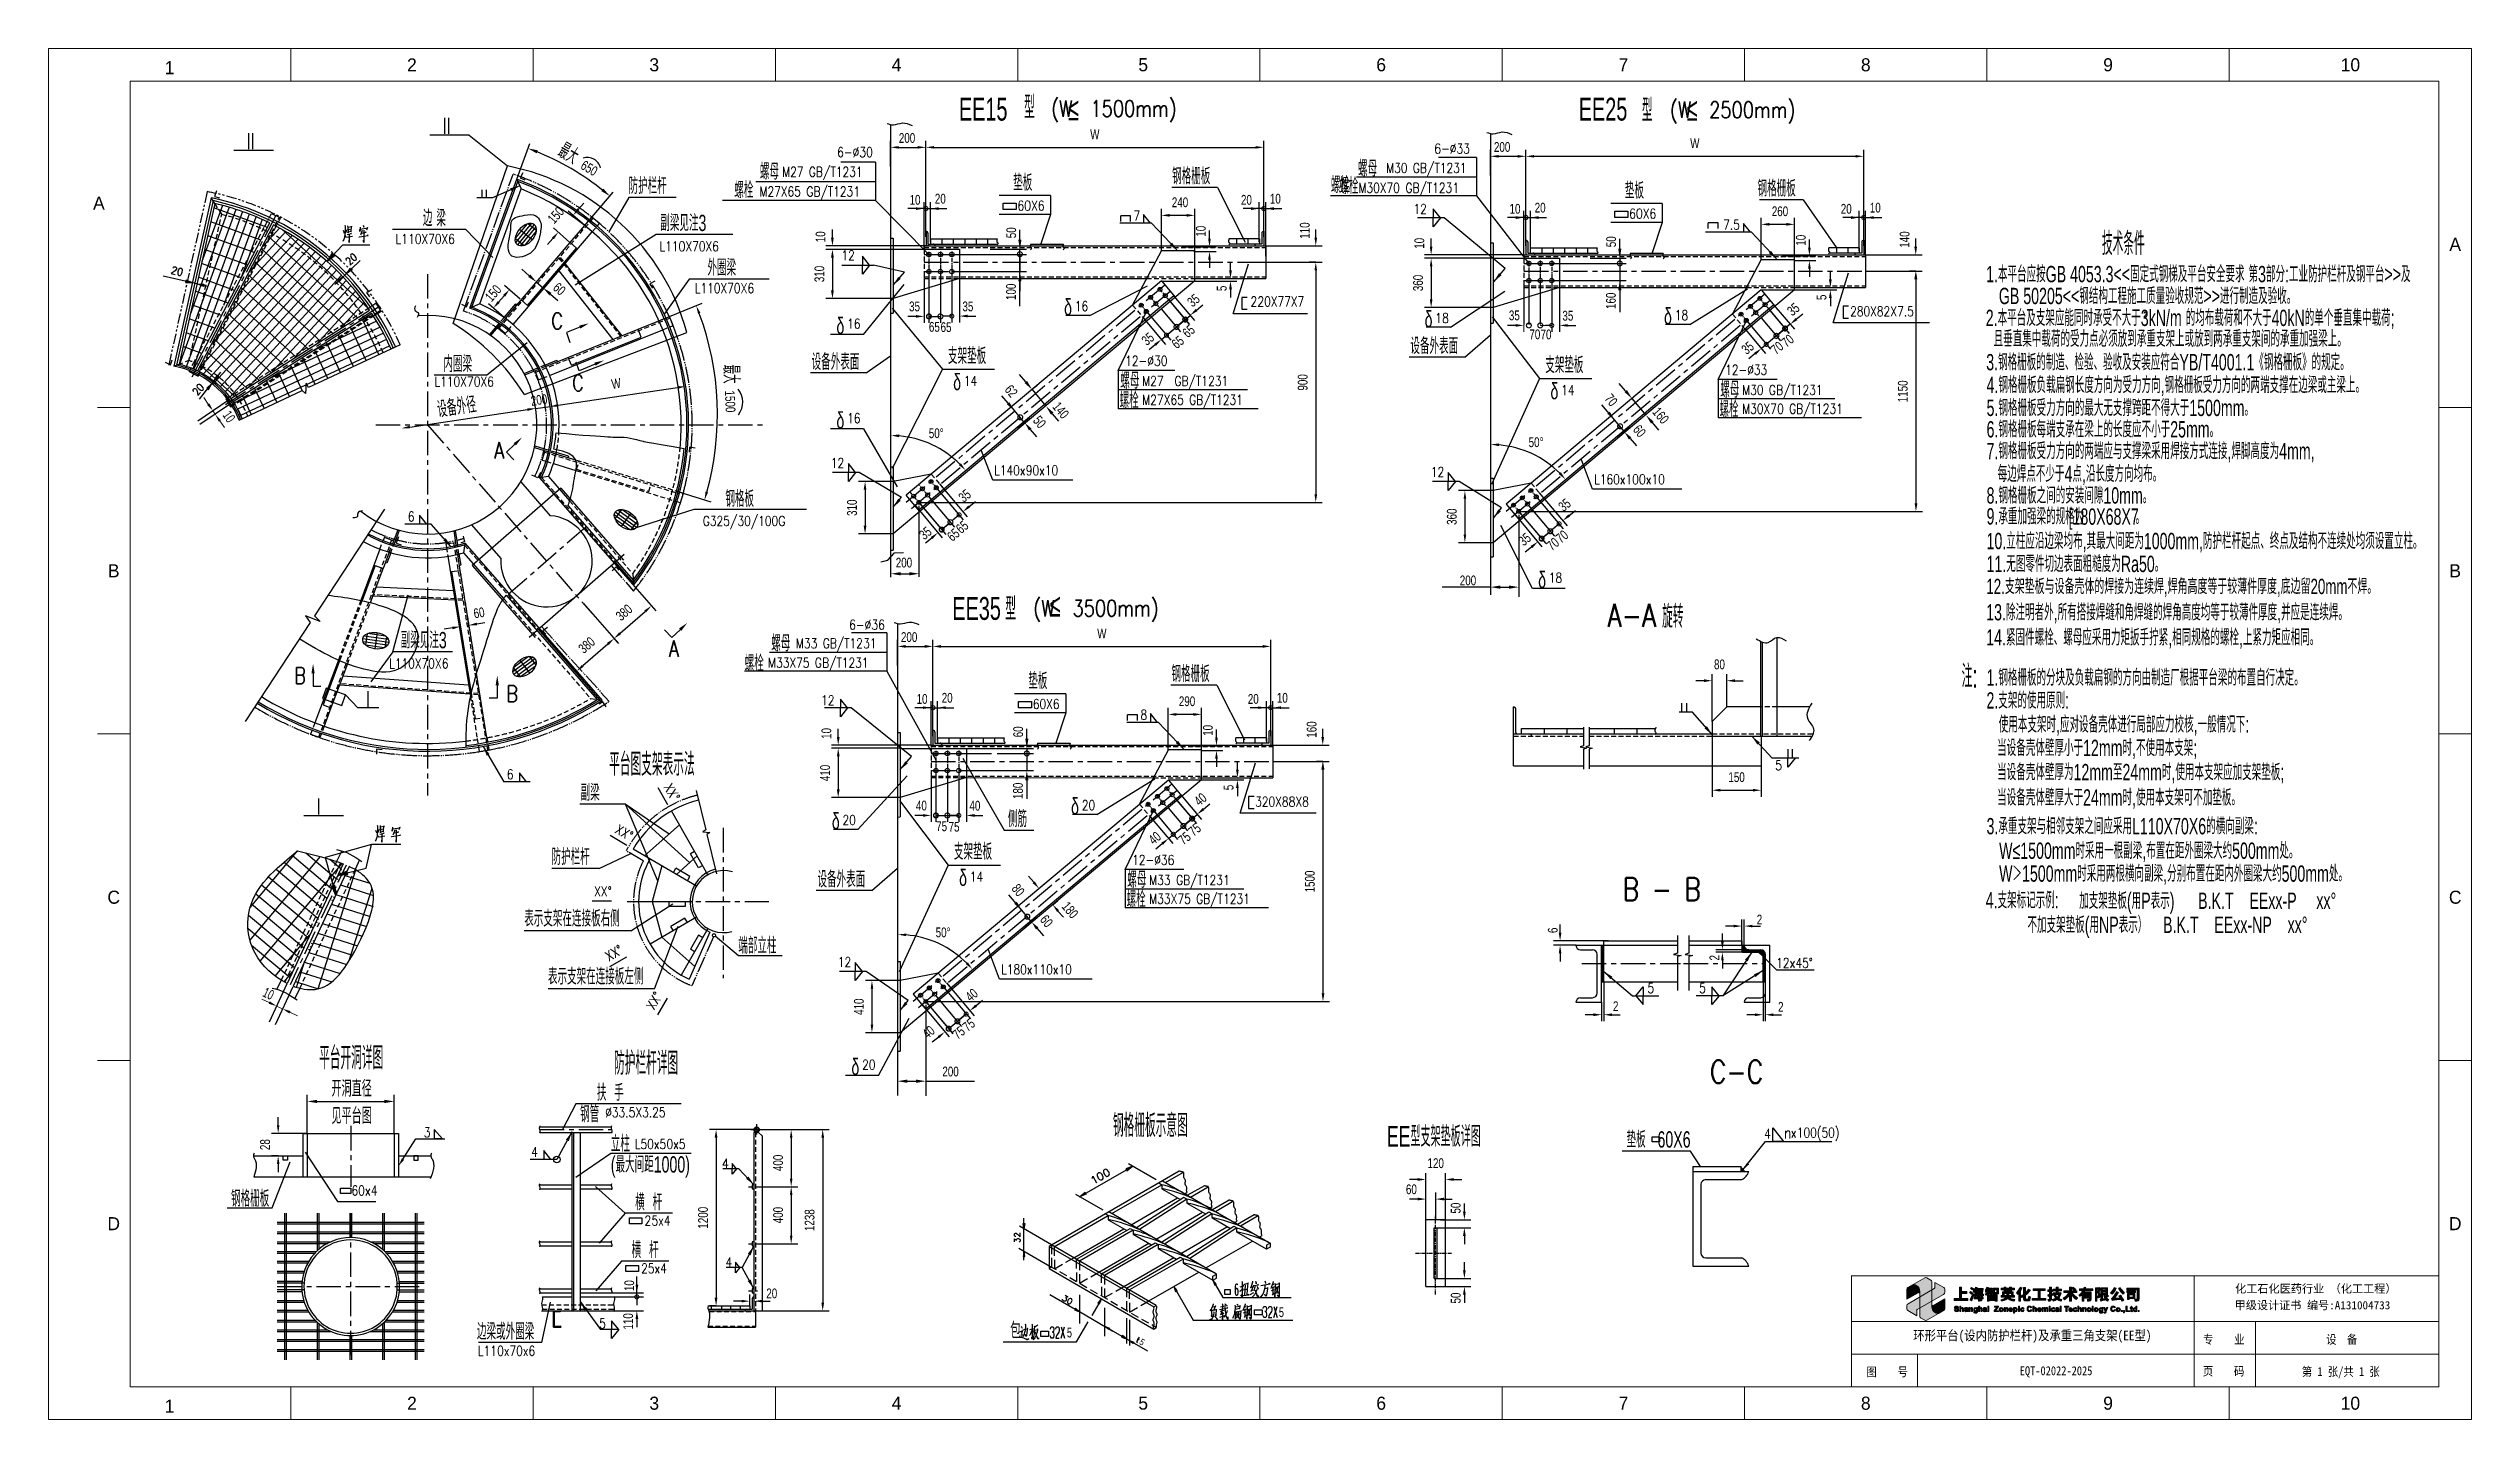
# Model space of a CAD drawing. Extents: x 148 to 221443, y -36682 to 6758.
# Drawn here: x 206593 to 221443, y -23768 to -15368 of the extents above; entities that cross this region are included whole.
import ezdxf
from ezdxf.enums import TextEntityAlignment as Align

# ---------------------------------------------------------------- set-up
doc = ezdxf.new("R2010")
doc.units = 0
doc.header["$LTSCALE"] = 10
doc.header["$MEASUREMENT"] = 0
for name, pattern in [('CENTERX2', [4, 2.5, -0.5, 0.5, -0.5]), ('HIDDENX2', [0.75, 0.5, -0.25]), ('PHANTOM', [2.5, 1.25, -0.25, 0.25, -0.25, 0.25, -0.25]), ('PHANTOMS6', [13.6, 10, -0.8, 0.6, -0.8, 0.6, -0.8])]:
    doc.linetypes.add(name, pattern=pattern)
for name, color, linetype in [('2', 4, 'Continuous'), ('6', 4, 'PHANTOM'), ('CENTER', 1, 'CENTERX2'), ('HIDDEN', 7, 'HIDDENX2'), ('RED', 7, 'Continuous'), ('TEXT', 7, 'Continuous'), ('WB-FS', 6, 'Continuous'), ('WB-LS', 3, 'Continuous'), ('WHITE', 7, 'Continuous'), ('图层 1', 7, 'Continuous')]:
    doc.layers.add(name, color=color, linetype=linetype)
doc.layers.add('2（细实线）', color=3, linetype='Continuous', lineweight=20)
doc.layers.add('图框层', color=7, linetype='Continuous', lineweight=15)
doc.styles.add('BIG', font='bsfb.shx', dxfattribs={"width": 0.7, "bigfont": 'bsf.shx'})
doc.styles.add('DHZ', font='ascii.shx', dxfattribs={"width": 0.65, "height": 5, "bigfont": 'lytxt.shx'})
doc.styles.add('HZ', font='ROMS.SHX', dxfattribs={"width": 0.75, "bigfont": 'GBCBIG.SHX'})
doc.styles.get("Standard").update_dxf_attribs({"font": 'wison_e.shx', "width": 0.75, "bigfont": 'wison_c.shx'})
doc.styles.add('tkhz2', font='')
doc.styles.add('XW', font='ROMANS.shx', dxfattribs={"width": 0.85})
doc.styles.add('ZYEQ', font='bsfb.shx', dxfattribs={"width": 0.7, "bigfont": 'bsf.shx'})
doc.styles.add('公司名', font='simhei.ttf')
doc.styles.get('tkhz2').set_extended_font_data('SimSun')
doc.dimstyles.new('DIM1', dxfattribs={"dimscale": 20, "dimtxt": 3, "dimasz": 2.5, "dimexe": 2, "dimexo": 0, "dimgap": 1, "dimtad": 0, "dimdec": 0, "dimzin": 0, "dimdsep": 46, "dimtxsty": 'Standard', "dimcen": 2, "dimclrd": 3, "dimclre": 3, "dimclrt": 3, "dimadec": 0, "dimazin": 0, "dimtfac": 0.666667, "dimtdec": 0, "dimtofl": 0, "dimtmove": 2, "dimatfit": 1, "dimfxl": 2, "dimtvp": 1.333333, "dimtolj": 1, "dimtzin": 0, "dimarcsym": 0})
doc.dimstyles.new('S-1', dxfattribs={"dimtxt": 3, "dimasz": 2.5, "dimexe": 1.25, "dimexo": 0, "dimgap": 1, "dimtad": 1, "dimdec": 0, "dimdsep": 46, "dimtxsty": 'BIG', "dimcen": 0, "dimclrd": 3, "dimclre": 3, "dimclrt": 3, "dimadec": 0, "dimazin": 2, "dimtfac": 1, "dimtdec": 0, "dimtmove": 2, "dimatfit": 3, "dimfxl": 1.25, "dimarcsym": 1})

msp = doc.modelspace()

# ---------------------------------------------------------------- texts
for s, height, style, width, p in [('EE15', 140, 'HZ', 0.65, (212470.5557, -15740.2965)), ('(W  1500mm)', 100, 'XW', 0.8, (213507.1725, -15736.5539)), ('EE25', 140, 'HZ', 0.65, (216269.4088, -15739.9984)), ('(W  2500mm)', 100, 'XW', 0.8, (217299.2899, -15743.8924)), ('12', 60, 'XW', 0.8, (215041.6874, -16351.7458)), ('7.5', 60, 'XW', 0.8, (216959.9131, -16447.7748)), ('12', 60, 'XW', 0.8, (211470.0633, -17907.5487)), ('12', 60, 'XW', 0.8, (215146.5675, -17962.6459)), ('EE35', 140, 'HZ', 0.65, (212430.107, -18798.9953)), ('(W  3500mm)', 100, 'XW', 0.8, (213397.3437, -18797.7725)), ('A-A', 140, 'XW', 0.8, (216446.0343, -18841.7867)), ('12', 60, 'XW', 0.8, (211409.9253, -19362.0957)), ('8', 60, 'XW', 0.8, (213325.9982, -19450.2781)), ('5', 60, 'XW', 0.8, (217217.3559, -19759.6556)), ('12', 60, 'XW', 0.8, (211512.6526, -20965.1492))]:
    msp.add_text(s, height=height, dxfattribs=dict(style=style, width=width)).set_placement(p, align=Align.MIDDLE_RIGHT)
for s, height, style, width, p in [('型', 140, 'HZ', 0.65, (212572.4047, -15798.712)), ('≤', 140, 'HZ', 0.65, (212842.5967, -15808.5531)), ('型', 140, 'HZ', 0.65, (216358.1473, -15816.5799)), ('≤', 140, 'HZ', 0.65, (216633.0421, -15811.552)), ('II', 100, 'HZ', 0.65, (207808.8533, -15986.7085)), ('II', 100, 'HZ', 0.65, (209009.6012, -15891.8557)), ('6-%%c33', 60, 'XW', 0.8, (215086.43, -16011.7821)), ('M30X70 GB/T1231', 60, 'XW', 0.8, (214620.8713, -16252.4391)), ('M30 GB/T1231', 60, 'XW', 0.8, (214790.3913, -16130.0654)), ('钢格栅板', 100, 'HZ', 0.65, (217067.532, -16275.4362)), ('220X77X7', 60, 'XW', 0.8, (213960.641, -16948.1736)), ('δ', 100, 'HZ', 0.65, (215026.8834, -17076.1073)), ('280X82X7.5', 60, 'XW', 0.8, (217634.196, -17008.7243)), ('设备外表面', 100, 'HZ', 0.65, (214939.929, -17240.909)), ('螺母', 100, 'HZ', 0.65, (213162.2473, -17453.4024)), ('M27  GB/T1231', 60, 'XW', 0.8, (213296.2709, -17435.3867)), ('12-%%c33', 60, 'XW', 0.8, (216868.0496, -17367.2592)), ('螺栓', 100, 'HZ', 0.65, (213157.6026, -17573.8908)), ('M27X65 GB/T1231', 60, 'XW', 0.8, (213296.2411, -17550.8627)), ('螺栓', 100, 'HZ', 0.65, (216834.1068, -17628.9879)), ('螺母', 100, 'HZ', 0.65, (216838.7516, -17508.4995)), ('M30 GB/T1231', 60, 'XW', 0.8, (216972.7752, -17490.4838)), ('16', 60, 'XW', 0.8, (211487.8329, -17663.4755)), ('M30X70 GB/T1231', 60, 'XW', 0.8, (216972.7453, -17605.9598)), ('型', 140, 'HZ', 0.65, (212457.3667, -18872.0842)), ('≤', 140, 'HZ', 0.65, (212729.305, -18848.45)), ('旋转', 140, 'HZ', 0.65, (216482.3479, -18918.3717)), ('螺母', 100, 'HZ', 0.65, (211022.8999, -19062.1863)), ('M33 GB/T1231', 60, 'XW', 0.8, (211173.7202, -19042.6063)), ('6-%%c36', 60, 'XW', 0.8, (211500.365, -18928.8993)), ('螺栓', 100, 'HZ', 0.65, (210859.9637, -19185.1304)), ('M33X75 GB/T1231', 60, 'XW', 0.8, (211002.6806, -19161.486)), ('钢格栅板', 100, 'HZ', 0.65, (213475.5724, -19249.3732)), ('平台图支架表示法', 140, 'HZ', 0.65, (210029.4142, -19824.0722)), ('侧筋', 100, 'HZ', 0.65, (212473.472, -20137.9499)), ('支架垫板', 100, 'HZ', 0.65, (212142.3818, -20338.9531)), ('螺母', 100, 'HZ', 0.65, (213204.8367, -20511.0028)), ('M33 GB/T1231', 60, 'XW', 0.8, (213338.8603, -20492.9871)), ('螺栓', 100, 'HZ', 0.65, (213200.1919, -20631.4912)), ('M33X75 GB/T1231', 60, 'XW', 0.8, (213338.8304, -20608.4631)), ('L180x110x10', 60, 'XW', 0.8, (212431.2515, -21040.5991)), ('防护栏杆详图', 140, 'HZ', 0.65, (210059.299, -21655.527)), ('钢格栅板示意图', 140, 'HZ', 0.65, (213116.7701, -22037.1992))]:
    msp.add_text(s, height=height, dxfattribs=dict(style=style, width=width)).set_placement(p)
at = {"color": 3, "linetype": 'Continuous'}
for s, height, style, width, p in [('6-%%c30', 60, 'XW', 0.8, (211426.7643, -16033.4629)), ('M27 GB/T1231', 60, 'XW', 0.8, (211088.8559, -16154.0705)), ('M27X65 GB/T1231', 60, 'XW', 0.8, (210949.783, -16274.9067)), ('L110X70X6', 60, 'XW', 0.8, (210337.9675, -16610.4834)), ('L110X70X6', 60, 'XW', 0.8, (210553.4609, -16866.824)), ('2.本平台及支架应能同时承受不大于3kN/m 的均布载荷和不大于40kN的单个垂直集中载荷;', 100, 'HZ', 0.65, (218466.0998, -17068.7789)), ('  且垂直集中载荷的受力点必须放到承重支架上或放到两承重支架间的承重加强梁上。', 100, 'HZ', 0.65, (218466.0998, -17196.5728)), ('L110X70X6', 60, 'XW', 0.8, (208958.4947, -17439.7535)), ('L160x100x10', 60, 'XW', 0.8, (216065.1664, -18038.0958)), ('G325/30/100G', 60, 'XW', 0.8, (210603.2952, -18293.1023)), ('L110X70X6', 60, 'XW', 0.8, (208680.1944, -19166.338)), ('320X88X8', 60, 'XW', 0.8, (213988.0879, -20012.8443)), ('12-%%c36', 60, 'XW', 0.8, (213234.1347, -20369.7625)), ('%%C33.5X3.25', 60, 'XW', 0.8, (210004.9464, -21915.8852)), ('x100(50)', 60, 'XW', 0.8, (217272.1388, -22040.9589)), ('L50x50x5', 60, 'XW', 0.8, (210186.4332, -22110.7885)), ('4', 60, 'XW', 0.8, (217108.7413, -22047.4109)), ('n', 70, 'XW', 0.8, (217229.5693, -22047.0874)), ('25x4', 60, 'XW', 0.8, (210246.7395, -22579.5913)), ('25x4', 60, 'XW', 0.8, (210224.8918, -22872.1828)), ('L110x70x6', 60, 'XW', 0.8, (209224.9036, -23377.5835))]:
    msp.add_text(s, height=height, dxfattribs=dict(at, style=style, width=width)).set_placement(p)
at = {"color": 3}
for s, height, style, width, p in [('技术条件', 139.99999, 'HZ', 0.65, (219178.049, -16633.5529)), ('16', 60, 'XW', 0.8, (212883.1427, -16976.7995)), ('16', 60, 'XW', 0.8, (211487.8329, -17084.7413)), ('18', 60, 'XW', 0.8, (215092.4421, -17050.0194)), ('18', 60, 'XW', 0.8, (216559.6469, -17031.8966)), ('14', 60, 'XW', 0.8, (212203.4953, -17435.5957)), ('14', 60, 'XW', 0.8, (215863.9995, -17491.3544)), ('18', 60, 'XW', 0.8, (215788.6412, -18640.7496)), ('注:', 139.99999, 'HZ', 0.65, (218318.16, -19284.1041)), ('20', 60, 'XW', 0.8, (212925.732, -20034.3999)), ('20', 60, 'XW', 0.8, (211459.9097, -20125.6744)), ('14', 60, 'XW', 0.8, (212239.8928, -20472.8905)), ('20', 60, 'XW', 0.8, (211579.6861, -21624.4548)), ('60x4', 60, 'XW', 0.8, (208450.719, -22395.4759))]:
    msp.add_text(s, height=height, dxfattribs=dict(at, style=style, width=width)).set_placement(p)
at = {"color": 3, "linetype": 'Continuous', "style": 'XW', "width": 0.8}
for s, p in [('12', (211534.6684, -16635.9822)), ('6', (208836.2966, -18235.8822)), ('6', (209443.1008, -19814.9489)), ('12x45%%D', (217406.0625, -20970.9807)), ('5', (216434.1039, -21125.2379)), ('5', (216751.3198, -21125.2379)), ('4', (209592.5574, -22128.6238)), ('4', (210762.038, -22200.1951)), ('4', (210782.8295, -22805.1281)), ('5', (210008.321, -23180.2981))]:
    msp.add_text(s, height=60, dxfattribs=at).set_placement(p, align=Align.MIDDLE_RIGHT)
at = {"width": 0.75}
for s, rotation, p in [('70', 40, (217180.7691, -17246.9499)), ('70', 40, (217245.4939, -17203.7449)), ('60', 310, (216299.5011, -17705.1685)), ('75', 40, (213549.1469, -20251.7458)), ('75', 40, (213611.579, -20198.6058)), ('80', 310, (212491.7103, -20518.1433)), ('60', 310, (212665.5862, -20707.6718))]:
    msp.add_text(s, height=60, rotation=rotation, dxfattribs=at).set_placement(p)
at = {"color": 3, "linetype": 'Continuous', "style": 'XW', "width": 0.8}
for rotation, p in [(299.78667017, (210361.4676, -19893.4127)), (329.78667017, (210059.8111, -20171.119)), (359.78667017, (209937.422, -20562.4481)), (29.78667017, (210027.0945, -20962.5435)), (59.78667017, (210304.8009, -21264.2))]:
    msp.add_text('XX%%d', height=60, rotation=rotation, dxfattribs=at).set_placement(p)
at = {"linetype": 'Continuous', "style": 'XW', "width": 0.8}
msp.add_text('B - B', height=140, dxfattribs=at).set_placement((216720.2959, -20518.9005), align=Align.MIDDLE_RIGHT)
msp.add_text('C-C', height=140, dxfattribs=at).set_placement((216775.4774, -21707.5661))
at = {"style": 'HZ', "width": 0.65}
msp.add_text('EE型支架垫板详图', height=126, dxfattribs=at).set_placement((215082.7485, -22026.8657), align=Align.MIDDLE)
at = {"color": 3, "char_height": 60, "attachment_point": 5}
for s, insert, rotation in [('\\A1;650', (209907.2898, -16101.665), 329.73793187), ('\\A1;200', (209599.8463, -17521.5967), 8.41087578)]:
    msp.add_mtext(s, dxfattribs=dict(at, insert=insert, rotation=rotation))
at = {"char_height": 60, "attachment_point": 5}
for s, insert, rotation in [('50', (216170.1574, -16552.4523), 90), ('160', (216168.9545, -16914.1961), 90), ('65', (212193.1058, -18300.4031), 40), ('65', (212138.8701, -18348.2044), 40), ('70', (215813.4638, -18405.2122), 40), ('70', (215869.1324, -18358.8437), 40), ('60', (212536.2425, -19554.9556), 90), ('180', (212535.0396, -19916.6994), 90), ('\\A1;75', (212172.3842, -21398.9267), 40), ('\\A1;75', (212233.6891, -21351.412), 40)]:
    msp.add_mtext(s, dxfattribs=dict(at, insert=insert, rotation=rotation))
at = {"color": 3, "linetype": 'Continuous', "insert": (209724.3545, -16841.7395), "char_height": 60, "attachment_point": 5, "rotation": 319.0133809}
msp.add_mtext('60', dxfattribs=at)
at = {"color": 3, "linetype": 'Continuous', "char_height": 60, "attachment_point": 5}
for insert in [(212022.5737, -17074.2986), (212094.1322, -17075.9298)]:
    msp.add_mtext('65', dxfattribs=dict(at, insert=insert))
at = {"char_height": 60, "attachment_point": 5}
for s, insert in [('200', (211836.0639, -18518.5432)), ('200', (215292.7935, -18627.6614)), ('\\A1;75', (212066.9781, -20134.0007)), ('200', (212121.8021, -21636.5669))]:
    msp.add_mtext(s, dxfattribs=dict(at, insert=insert))
at = {"layer": '2', "color": 3, "linetype": 'Continuous', "style": 'HZ', "width": 0.65}
for rotation, p in [(330, (209705.6382, -16024.5868)), (270, (210727.7262, -17304.3133))]:
    msp.add_text('最大', height=100, rotation=rotation, dxfattribs=at).set_placement(p)
at = {"layer": '2', "color": 3, "linetype": 'Continuous'}
for s, height, style, width, p in [('防护栏杆', 100, 'HZ', 0.65, (210148.4297, -16259.7362)), ('螺栓', 100, 'HZ', 0.65, (210796.5684, -16285.2265)), ('螺母', 100, 'HZ', 0.65, (210953.4045, -16171.4015)), ('垫板', 100, 'HZ', 0.65, (212505.6761, -16240.2978)), ('钢格栅板', 100, 'HZ', 0.65, (213479.7009, -16200.3391)), ('螺栓', 100, 'HZ', 0.65, (214452.8403, -16253.1731)), ('螺栓', 100, 'HZ', 0.65, (214504.1969, -16260.5098)), ('螺母', 100, 'HZ', 0.65, (214619.3451, -16153.1395)), ('垫板', 100, 'HZ', 0.65, (216254.4609, -16289.039)), ('60X6', 60, 'XW', 0.8, (212532.5324, -16361.3495)), ('边 梁', 100, 'HZ', 0.65, (208887.9463, -16456.9728)), ('副梁见注3', 100, 'HZ', 0.65, (210342.9935, -16487.0668)), ('60X6', 60, 'XW', 0.8, (216281.3172, -16410.0907)), ('L110X70X6', 60, 'XW', 0.8, (208720.6024, -16565.3896)), ('外圈梁', 100, 'HZ', 0.65, (210632.043, -16760.6177)), ('1.本平台应按GB 4053.3<<固定式钢梯及平台安全要求 第3部分:工业防护栏杆及钢平台>>及', 100, 'HZ', 0.65, (218468.2154, -16800.5243)), ('δ', 100, 'HZ', 0.65, (212817.5839, -17002.8874)), ('GB 50205<<钢结构工程施工质量验收规范>>进行制造及验收。', 100, 'HZ', 0.65, (218546.3111, -16934.567)), ('C', 100, 'XW', 0.8, (209674.6709, -17087.8087)), ('δ', 100, 'HZ', 0.65, (211422.274, -17117.2657)), ('δ', 100, 'HZ', 0.65, (216494.0881, -17057.9845)), ('支架垫板', 100, 'HZ', 0.65, (212105.9843, -17301.6583)), ('内圈梁', 100, 'HZ', 0.65, (209014.1318, -17351.0078)), ('C', 100, 'XW', 0.8, (209802.673, -17467.1998)), ('设备外表面', 100, 'HZ', 0.65, (211270.4754, -17338.1759)), ('δ', 100, 'HZ', 0.65, (212137.9365, -17461.6836)), ('12-%%c30', 60, 'XW', 0.8, (213191.5454, -17312.1621)), ('3.钢格栅板的制造、检验、验收及安装应符合YB/T4001.1《钢格栅板》的规定。', 100, 'HZ', 0.65, (218468.9611, -17340.2164)), ('4.钢格栅板负载扁钢长度方向为受力方向,钢格栅板受力方向的两端支撑在边梁或主梁上。', 100, 'HZ', 0.65, (218471.0246, -17479.6192)), ('δ', 100, 'HZ', 0.65, (215798.4407, -17517.4423)), ('5.钢格栅板受力方向的最大无支撑跨距不得大于1500mm。', 100, 'HZ', 0.65, (218471.0246, -17620.1499)), ('δ', 100, 'HZ', 0.65, (211422.274, -17695.9999)), ('6.钢格栅板每端支承在梁上的长度应不小于25mm。', 100, 'HZ', 0.65, (218471.0246, -17751.3416)), ('A', 100, 'XW', 0.8, (209324.7986, -17880.6935)), ('7.钢格栅板受力方向的两端应与支撑梁采用焊接方式连接,焊脚高度为4mm,', 100, 'HZ', 0.65, (218471.0246, -17884.47)), ('L140x90x10', 60, 'XW', 0.8, (212388.6621, -17982.9987)), ('每边焊点不少于4点,沿长度方向均布。', 100, 'HZ', 0.65, (218539.1632, -18023.9094)), ('钢格板', 100, 'HZ', 0.65, (210741.731, -18177.1161)), ('8.钢格栅板之间的安装间隙10mm。', 100, 'HZ', 0.65, (218471.0246, -18156.7615)), ('9.承重加强梁的规格为             。', 100, 'HZ', 0.65, (218471.0246, -18284.9369)), ('[180X68X7', 100, 'HZ', 0.65, (218973.6979, -18286.2717)), ('10.立柱应沿边梁均布,其最大间距为1000mm,防护栏杆起点、终点及结构不连续处均须设置立柱。', 100, 'HZ', 0.65, (218471.0246, -18435.8673)), ('11.无图零件切边表面粗糙度为Ra50。', 100, 'HZ', 0.65, (218471.0246, -18576.0467)), ('δ', 100, 'HZ', 0.65, (215723.0824, -18673.274)), ('12.支架垫板与设备壳体的焊接为连续焊,焊角高度等于较薄件厚度,底边留20mm不焊。', 93.75, 'HZ', 0.65, (218469.6704, -18710.9651)), ('13.除注明者外,所有搭接焊缝和角焊缝的焊角高度均等于较薄件厚度,并应是连续焊。', 100, 'HZ', 0.65, (218468.9611, -18872.3723)), (' 副梁见注3', 100, 'HZ', 0.65, (208727.6837, -19043.1297)), ('A', 100, 'XW', 0.8, (210395.9458, -19094.5292)), ('14.紧固件螺栓、螺母应采用力矩扳手拧紧,相同规格的螺栓,上紧力矩应相同。', 100, 'HZ', 0.65, (218468.9611, -19026.0548)), ('垫板', 100, 'HZ', 0.65, (212598.3645, -19293.404)), ('2.支架的使用原则:', 100, 'HZ', 0.65, (218470.3669, -19412.558)), ('1.钢格栅板的分块及负载扁钢的方向由制造厂根据平台梁的布置自行决定。', 100, 'HZ', 0.65, (218470.5305, -19272.7065)), ('I', 100, 'HZ', 0.65, (208538.4753, -19405.5566)), ('60X6', 60, 'XW', 0.8, (212625.2208, -19414.4557)), ('使用本支架时,应对设备壳体进行局部应力校核,一般情况下:', 100, 'HZ', 0.65, (218545.7417, -19559.4744)), ('当设备壳体壁厚小于12mm时,不使用本支架;', 100, 'HZ', 0.65, (218535.9917, -19703.1464)), ('当设备壳体壁厚为12mm至24mm时,使用本支架应加支架垫板;', 100, 'HZ', 0.65, (218535.9917, -19851.5809)), ('副梁', 100, 'HZ', 0.65, (209854.551, -19977.4897)), ('当设备壳体壁厚大于24mm时,使用本支架可不加垫板。', 100, 'HZ', 0.65, (218535.9917, -20007.0838)), ('I', 100, 'HZ', 0.65, (208237.8702, -20062.9448)), ('δ', 100, 'HZ', 0.65, (211394.3509, -20151.7623)), ('δ', 100, 'HZ', 0.65, (212860.1732, -20060.4878)), ('3.承重支架与相邻支架之间应采用L110X70X6的横向副梁:', 100, 'HZ', 0.65, (218470.9379, -20182.9631)), ('防护栏杆', 100, 'HZ', 0.65, (209676.7209, -20370.7344)), ('W≤1500mm时采用一根副梁,布置在距外圈梁大约500mm处。', 100, 'HZ', 0.65, (218547.8584, -20333.2867)), ('设备外表面', 100, 'HZ', 0.65, (211306.0142, -20508.4694)), ('δ', 100, 'HZ', 0.65, (212174.334, -20498.9784)), ('W＞1500mm时采用两根横向副梁,分别布置在距内外圈梁大约500mm处。', 100, 'HZ', 0.65, (218547.8584, -20473.4217)), ('表示支架在连接板右侧', 100, 'HZ', 0.65, (209509.0879, -20748.1123)), ('4.支架标记示例:', 100, 'HZ', 0.65, (218465.8386, -20636.745)), ('加支架垫板(用P表示)      B.K.T    EExx-P     xx%%D', 100, 'HZ', 0.65, (219038.8057, -20640.0385)), ('              不加支架垫板(用NP表示）    B.K.T    EExx-NP    xx%%d', 100, 'HZ', 0.65, (218383.4836, -20787.4359)), ('端部立柱', 100, 'HZ', 0.65, (210821.0214, -20914.0955)), ('表示支架在连接板左侧', 100, 'HZ', 0.65, (209654.4816, -21103.4007)), ('δ', 100, 'HZ', 0.65, (211514.1273, -21656.9792)), ('扶  手', 100, 'HZ', 0.65, (209953.9056, -21815.7192)), ('钢管', 100, 'HZ', 0.65, (209851.6615, -21947.2065)), ('3', 59.2533, 'XW', 0.8, (208893.8272, -22039.3536)), ('立柱', 100, 'HZ', 0.65, (210039.5886, -22127.9246)), ('垫板   60X6', 100, 'HZ', 0.65, (216264.6313, -22102.1236)), ('(最大间距1000)', 100, 'HZ', 0.65, (210039.3586, -22255.4408)), ('钢格栅板', 100, 'HZ', 0.65, (207712.1906, -22464.5362)), ('横  杆', 100, 'HZ', 0.65, (210189.0807, -22486.8328)), ('横  杆', 100, 'HZ', 0.65, (210167.2331, -22779.4244)), ('边梁或外圈梁', 100, 'HZ', 0.65, (209219.3866, -23279.3016))]:
    msp.add_text(s, height=height, dxfattribs=dict(at, style=style, width=width)).set_placement(p)
at = {"layer": '2', "color": 3, "linetype": 'Continuous', "style": 'XW', "width": 0.8}
for s, height, p in [('7', 60, (213283.4088, -16392.6776)), ('B', 100, (208171.5309, -19210.0491)), ('B', 100, (209471.2367, -19321.7047))]:
    msp.add_text(s, height=height, dxfattribs=at).set_placement(p, align=Align.MIDDLE_RIGHT)
at = {"layer": '2', "color": 3, "linetype": 'Continuous', "width": 0.75}
for s, rotation, p in [('65', 40, (213508.0861, -17212.4871)), ('62', 310, (212449.121, -17460.5429)), ('50', 310, (212622.9968, -17650.0714))]:
    msp.add_text(s, height=60, rotation=rotation, dxfattribs=at).set_placement(p)
at = {"layer": '2', "color": 3, "linetype": 'Continuous', "style": 'HZ', "width": 0.65}
msp.add_text('平台开洞详图', height=140, dxfattribs=at).set_placement((208448.267, -21546.2459), align=Align.MIDDLE)
at = {"layer": '2', "color": 3, "linetype": 'Continuous', "char_height": 60, "attachment_point": 5}
for s, insert, rotation in [('50', (212493.6531, -16497.3551), 90), ('100', (212492.4503, -16859.0989), 90), ('\\A1;140', (212797.3872, -17585.3073), 309.82729908)]:
    msp.add_mtext(s, dxfattribs=dict(at, insert=insert, rotation=rotation))
at = {"layer": '2', "color": 3, "linetype": 'Continuous', "insert": (208451.1398, -21824.0859), "char_height": 100, "attachment_point": 5, "style": 'DHZ'}
msp.add_mtext('开洞直径\\P见平台图', dxfattribs=at)
at = {"layer": 'RED', "color": 3, "linetype": 'Continuous', "width": 0.75}
msp.add_text('65', height=60, rotation=40, dxfattribs=at).set_placement((213574.3393, -17144.8266))
at = {"layer": 'RED', "color": 3, "linetype": 'HIDDENX2', "width": 0.75}
msp.add_text('70', height=60, rotation=310, dxfattribs=at).set_placement((216125.6252, -17515.6401))
at = {"layer": 'RED', "color": 3, "insert": (216474.0717, -17617.112), "char_height": 60, "attachment_point": 5, "rotation": 310.17237644}
msp.add_mtext('\\A1;160', dxfattribs=at)
at = {"layer": 'RED', "color": 3, "insert": (212143.2176, -20136.9693), "char_height": 60, "attachment_point": 5}
msp.add_mtext('\\A1;75', dxfattribs=at)
at = {"layer": 'TEXT', "color": 3, "linetype": 'Continuous', "style": 'XW', "width": 0.8}
msp.add_text('2', height=30, dxfattribs=at).set_placement((219431.778, -17013.9373))
at = {"layer": 'WB-LS', "linetype": 'Continuous', "style": 'DHZ', "width": 0.65}
msp.add_text('。', height=50, dxfattribs=at).set_placement((220135.32, -20473.9096))
at = {"layer": '图框层', "ltscale": 10, "style": '公司名'}
for s, p in [('化工石化医药行业 （化工工程）', (219994.414, -22991.6207)), ('甲级设计证书 编号:A131004733', (219991.3685, -23093.0976))]:
    msp.add_text(s, height=50, dxfattribs=at).set_placement(p)
at = {"layer": '图框层', "style": 'tkhz2', "width": 0.85}
for s, p in [('专    业', (219924.9899, -23304.6311)), ('设  备', (220647.6953, -23304.6311)), ('图    号', (217861.8228, -23503.2599)), ('EQT-02022-2025', (218896.9356, -23496.8048)), ('页    码', (219923.5509, -23499.148)), ('第 1 张/共 1 张', (220641.8155, -23502.0898))]:
    msp.add_text(s, height=55, dxfattribs=at).set_placement(p, align=Align.CENTER)
msp.add_attdef('环形平台(设内防护栏杆)及承重三角支架(EE型)', text='', height=60, dxfattribs=at).set_placement((218751.6167, -23282.9263), align=Align.CENTER)

# ---------------------------------------------------------------- blocks, each defined once
blk = doc.blocks.new('*D1784')
at = {"color": 3, "linetype": 'Continuous', "lineweight": -2}
for p, q in [((208001, -21965), (208001, -21915)), ((208179, -22015), (207961, -22015)), ((208001, -22153), (207961, -22153)), ((208001, -22203), (208001, -22253))]:
    blk.add_line(p, q, dxfattribs=at)
at = {"color": 3}
for points in [[(207993, -21965), (208009, -21965), (208001, -22015)], [(208009, -22203), (207993, -22203), (208001, -22153)]]:
    blk.add_solid(points, dxfattribs=at)
at = {"layer": 'Defpoints', "color": 0}
for p in [(208179, -22015), (208001, -22153), (208001, -22153)]:
    blk.add_point(p, dxfattribs=at)
at = {"color": 3, "insert": (207921, -22084), "char_height": 60, "attachment_point": 5, "rotation": 90}
blk.add_mtext('\\A1;28', dxfattribs=at)
blk = doc.blocks.new('*D1785')
at = {"layer": '2', "color": 3, "linetype": 'Continuous', "lineweight": -2}
blk.add_line((208807, -17688), (209529, -17581), dxfattribs=at)
at = {"layer": '2', "color": 3}
for points in [[(209530, -17589), (209528, -17573), (209578, -17574)], [(208806, -17680), (208808, -17696), (208758, -17695)]]:
    blk.add_solid(points, dxfattribs=at)
at = {"layer": 'Defpoints', "color": 0}
for p in [(209578, -17574), (209579, -17576), (208758, -17697)]:
    blk.add_point(p, dxfattribs=at)
at = {"layer": '2', "color": 3, "insert": (209095, -17564), "char_height": 100, "attachment_point": 5, "rotation": 8.4184, "style": 'HZ'}
blk.add_mtext('\\A1;设备外径', dxfattribs=at)
blk = doc.blocks.new('*D1786')
at = {"color": 3, "lineweight": -2}
blk.add_line((209717, -17554), (210449, -17445), dxfattribs=at)
at = {"color": 3}
for points in [[(210451, -17454), (210448, -17437), (210499, -17438)], [(209716, -17546), (209719, -17562), (209668, -17562)]]:
    blk.add_solid(points, dxfattribs=at)
at = {"layer": 'Defpoints', "color": 0}
for p in [(210499, -17438), (210499, -17438), (209668, -17562)]:
    blk.add_point(p, dxfattribs=at)
at = {"color": 3, "insert": (210072, -17421), "char_height": 60, "attachment_point": 5, "rotation": 8.4584}
blk.add_mtext('\\A1;W', dxfattribs=at)
blk = doc.blocks.new('*D1787')
at = {"color": 3, "lineweight": -2}
for p, q in [((210334, -17037), (210600, -16929)), ((210462, -18087), (210652, -18145))]:
    blk.add_line(p, q, dxfattribs=at)
blk.add_arc((208914, -17610), 1779, 344.4829, 20.355, dxfattribs=at)
at = {"color": 3}
for points in [[(210589, -16988), (210574, -16994), (210563, -16944)], [(210620, -18083), (210636, -18088), (210614, -18134)]]:
    blk.add_solid(points, dxfattribs=at)
at = {"layer": 'Defpoints', "color": 0}
for p in [(210334, -17037), (209651, -17312), (210688, -17737), (209998, -17944), (210462, -18087)]:
    blk.add_point(p, dxfattribs=at)
at = {"color": 3, "insert": (210771, -17531), "char_height": 60, "attachment_point": 5, "rotation": 272.419}
blk.add_mtext('1500', dxfattribs=at)
blk = doc.blocks.new('*D1788')
at = {"color": 3, "lineweight": -2}
for p, q in [((210101, -18569), (210315, -18814)), ((209872, -18769), (210086, -19014)), ((210097, -18951), (210251, -18817))]:
    blk.add_line(p, q, dxfattribs=at)
at = {"color": 3}
for points in [[(210256, -18823), (210245, -18811), (210288, -18784)], [(210091, -18945), (210102, -18957), (210059, -18984)]]:
    blk.add_solid(points, dxfattribs=at)
at = {"layer": 'Defpoints', "color": 0}
for p in [(210101, -18569), (209872, -18769), (210288, -18784)]:
    blk.add_point(p, dxfattribs=at)
at = {"color": 3, "insert": (210121, -18824), "char_height": 60, "attachment_point": 5, "rotation": 41.0923}
blk.add_mtext('\\A1;380', dxfattribs=at)
blk = doc.blocks.new('*D1789')
at = {"color": 3, "lineweight": -2}
for p, q in [((210059, -18984), (210086, -19014)), ((210022, -19017), (209868, -19151)), ((209830, -19184), (209856, -19214))]:
    blk.add_line(p, q, dxfattribs=at)
at = {"color": 3}
for points in [[(210027, -19023), (210016, -19010), (210059, -18984)], [(209862, -19145), (209873, -19157), (209830, -19184)]]:
    blk.add_solid(points, dxfattribs=at)
at = {"layer": 'Defpoints', "color": 0}
for p in [(210059, -18984), (209830, -19184), (209830, -19184)]:
    blk.add_point(p, dxfattribs=at)
at = {"color": 3, "insert": (209892, -19024), "char_height": 60, "attachment_point": 5, "rotation": 41.0923}
blk.add_mtext('\\A1;380', dxfattribs=at)
blk = doc.blocks.new('*D1790')
at = {"color": 3, "lineweight": -2}
for p, q in [((209841, -16353), (209874, -16316)), ((209789, -16556), (209688, -16468)), ((209880, -16453), (209778, -16365)), ((209685, -16532), (209652, -16569))]:
    blk.add_line(p, q, dxfattribs=at)
at = {"color": 3}
for points in [[(209835, -16348), (209847, -16359), (209808, -16391)], [(209691, -16537), (209679, -16526), (209718, -16494)]]:
    blk.add_solid(points, dxfattribs=at)
at = {"layer": 'Defpoints', "color": 0}
for p in [(209880, -16453), (209718, -16494), (209789, -16556)]:
    blk.add_point(p, dxfattribs=at)
at = {"color": 3, "insert": (209703, -16390), "char_height": 60, "attachment_point": 5, "rotation": 48.7942}
blk.add_mtext('\\A1;150', dxfattribs=at)
blk = doc.blocks.new('*D1791')
at = {"color": 3, "lineweight": -2}
for p, q in [((209352, -16922), (209386, -16884)), ((209484, -16904), (209388, -16820)), ((209386, -17017), (209289, -16933))]:
    blk.add_line(p, q, dxfattribs=at)
at = {"color": 3}
for points in [[(209346, -16916), (209359, -16927), (209320, -16959)], [(209392, -16889), (209379, -16878), (209418, -16846)]]:
    blk.add_solid(points, dxfattribs=at)
at = {"layer": 'Defpoints', "color": 0}
for p in [(209418, -16846), (209484, -16904), (209386, -17017)]:
    blk.add_point(p, dxfattribs=at)
at = {"color": 3, "insert": (209319, -16868), "char_height": 60, "attachment_point": 5, "rotation": 48.8647}
blk.add_mtext('\\A1;150', dxfattribs=at)
blk = doc.blocks.new('*D1792')
at = {"color": 3, "lineweight": -2}
for p, q in [((213751, -19590), (213751, -19540)), ((213583, -19640), (213791, -19640)), ((213655, -19670), (213791, -19670)), ((213751, -19720), (213751, -19770))]:
    blk.add_line(p, q, dxfattribs=at)
at = {"color": 3}
for points in [[(213743, -19590), (213760, -19590), (213751, -19640)], [(213760, -19720), (213743, -19720), (213751, -19670)]]:
    blk.add_solid(points, dxfattribs=at)
at = {"layer": 'Defpoints', "color": 0}
for p in [(213583, -19640), (213655, -19670), (213751, -19640)]:
    blk.add_point(p, dxfattribs=at)
at = {"color": 3, "insert": (213699, -19546), "char_height": 60, "attachment_point": 5, "rotation": 90}
blk.add_mtext('\\A1;10', dxfattribs=at)
blk = doc.blocks.new('*D1793')
at = {"color": 3, "lineweight": -2}
for p, q in [((213880, -19786), (213880, -19736)), ((213456, -19850), (213920, -19850)), ((213660, -19836), (213920, -19836)), ((213880, -19900), (213880, -19950))]:
    blk.add_line(p, q, dxfattribs=at)
at = {"color": 3}
for points in [[(213871, -19786), (213888, -19786), (213880, -19836)], [(213888, -19900), (213871, -19900), (213880, -19850)]]:
    blk.add_solid(points, dxfattribs=at)
at = {"layer": 'Defpoints', "color": 0}
for p in [(213456, -19850), (213660, -19836), (213880, -19836)]:
    blk.add_point(p, dxfattribs=at)
at = {"color": 3, "insert": (213826, -19896), "char_height": 60, "attachment_point": 5, "rotation": 90}
blk.add_mtext('\\A1;5', dxfattribs=at)
blk = doc.blocks.new('_DotSmall')
at = {"layer": 'WHITE', "color": 0, "const_width": 0.5}
blk.add_lwpolyline([(-0.0625, 0, 1), (0.0625, 0, 1)], format="xyb", close=True, dxfattribs=at)
blk = doc.blocks.new('*D1794')
at = {"color": 3, "lineweight": -2}
for p, q in [((213496, -19960), (213628, -20117)), ((213534, -19942), (213659, -20092)), ((213671, -20029), (213710, -19997)), ((213602, -20087), (213564, -20119))]:
    blk.add_line(p, q, dxfattribs=at)
at = {"color": 3}
blk.add_solid([(213666, -20022), (213677, -20035), (213633, -20061)], dxfattribs=at)
at = {"layer": 'Defpoints', "color": 0}
for p in [(213496, -19960), (213534, -19942), (213633, -20061)]:
    blk.add_point(p, dxfattribs=at)
at = {"color": 3, "lineweight": -2, "xscale": 50, "yscale": 50, "zscale": 50, "rotation": 39.99999999979297}
blk.add_blockref('_DotSmall', (213602, -20087), dxfattribs=at)
at = {"color": 3, "insert": (213653, -19969), "char_height": 60, "attachment_point": 5, "rotation": 40}
blk.add_mtext('\\A1;40', dxfattribs=at)
blk = doc.blocks.new('*D1795')
at = {"color": 3, "lineweight": -2}
for p, q in [((212014, -19581), (212014, -18992)), ((214084, -19581), (214084, -18992)), ((212064, -19032), (214034, -19032))]:
    blk.add_line(p, q, dxfattribs=at)
at = {"color": 3}
for points in [[(212064, -19023), (212064, -19040), (212014, -19032)], [(214034, -19040), (214034, -19023), (214084, -19032)]]:
    blk.add_solid(points, dxfattribs=at)
at = {"layer": 'Defpoints', "color": 0}
for p in [(214084, -19032), (212014, -19581), (214084, -19581)]:
    blk.add_point(p, dxfattribs=at)
at = {"color": 3, "insert": (213049, -18952), "char_height": 60, "attachment_point": 5}
blk.add_mtext('\\A1;W', dxfattribs=at)
blk = doc.blocks.new('*D1796')
at = {"color": 3, "lineweight": -2}
for p, q in [((212172, -19768), (212172, -20107)), ((212219, -19836), (212219, -20107)), ((212172, -20067), (212122, -20067)), ((212269, -20067), (212319, -20067))]:
    blk.add_line(p, q, dxfattribs=at)
at = {"color": 3}
blk.add_solid([(212269, -20059), (212269, -20076), (212219, -20067)], dxfattribs=at)
at = {"layer": 'Defpoints', "color": 0}
for p in [(212172, -19768), (212219, -19836), (212219, -20067)]:
    blk.add_point(p, dxfattribs=at)
at = {"color": 3, "lineweight": -2, "xscale": 50, "yscale": 50, "zscale": 50}
blk.add_blockref('_DotSmall', (212172, -20067), dxfattribs=at)
at = {"color": 3, "insert": (212271, -20008), "char_height": 60, "attachment_point": 5}
blk.add_mtext('\\A1;40', dxfattribs=at)
blk = doc.blocks.new('*D1797')
at = {"color": 3, "lineweight": -2}
for p, q in [((212002, -19796), (212002, -20107)), ((212032, -19771), (212032, -20107)), ((211952, -20067), (211902, -20067)), ((212032, -20067), (212082, -20067))]:
    blk.add_line(p, q, dxfattribs=at)
at = {"color": 3}
blk.add_solid([(211952, -20076), (211952, -20059), (212002, -20067)], dxfattribs=at)
at = {"layer": 'Defpoints', "color": 0}
for p in [(212002, -19796), (212032, -19771), (212032, -20067)]:
    blk.add_point(p, dxfattribs=at)
at = {"color": 3, "lineweight": -2, "xscale": 50, "yscale": 50, "zscale": 50, "rotation": 180}
blk.add_blockref('_DotSmall', (212032, -20067), dxfattribs=at)
at = {"color": 3, "insert": (211943, -20007), "char_height": 60, "attachment_point": 5}
blk.add_mtext('\\A1;40', dxfattribs=at)
blk = doc.blocks.new('*D1798')
at = {"color": 3, "lineweight": -2}
for p, q in [((211433, -19586), (211433, -19536)), ((212002, -19636), (211393, -19636)), ((211813, -19656), (211393, -19656)), ((211433, -19706), (211433, -19756))]:
    blk.add_line(p, q, dxfattribs=at)
at = {"color": 3}
for points in [[(211425, -19586), (211442, -19586), (211433, -19636)], [(211442, -19706), (211425, -19706), (211433, -19656)]]:
    blk.add_solid(points, dxfattribs=at)
at = {"layer": 'Defpoints', "color": 0}
for p in [(211433, -19636), (211813, -19656), (212002, -19636)]:
    blk.add_point(p, dxfattribs=at)
at = {"color": 3, "insert": (211361, -19565), "char_height": 60, "attachment_point": 5, "rotation": 90}
blk.add_mtext('\\A1;10', dxfattribs=at)
blk = doc.blocks.new('*D1799')
at = {"color": 3, "lineweight": -2}
for p, q in [((211813, -19656), (211393, -19656)), ((211433, -19706), (211433, -19908)), ((211813, -19958), (211393, -19958))]:
    blk.add_line(p, q, dxfattribs=at)
at = {"color": 3}
for points in [[(211442, -19706), (211425, -19706), (211433, -19656)], [(211425, -19908), (211442, -19908), (211433, -19958)]]:
    blk.add_solid(points, dxfattribs=at)
at = {"layer": 'Defpoints', "color": 0}
for p in [(211813, -19656), (211433, -19958), (211813, -19958)]:
    blk.add_point(p, dxfattribs=at)
at = {"color": 3, "insert": (211353, -19807), "char_height": 60, "attachment_point": 5, "rotation": 90}
blk.add_mtext('\\A1;410', dxfattribs=at)
blk = doc.blocks.new('*D1800')
at = {"color": 3, "lineweight": -2}
blk.add_arc((211799, -21392), 595, 44.8141, 85.1859, dxfattribs=at)
at = {"color": 3}
for points in [[(211850, -20791), (211849, -20807), (211799, -20797)], [(212215, -20978), (212228, -20967), (212255, -21009)]]:
    blk.add_solid(points, dxfattribs=at)
at = {"layer": 'Defpoints', "color": 0}
for p in [(211799, -19362), (213133, -20273), (212126, -20895), (211983, -21238), (211799, -21503)]:
    blk.add_point(p, dxfattribs=at)
at = {"color": 3, "insert": (212076, -20784), "char_height": 60, "attachment_point": 5, "rotation": 0.1}
blk.add_mtext('\\A1;50%%d', dxfattribs=at)
blk = doc.blocks.new('*D1801')
at = {"color": 3, "lineweight": -2}
for p, q in [((213365, -20037), (213513, -20214)), ((213357, -20090), (213483, -20239)), ((213487, -20183), (213526, -20151)), ((213419, -20241), (213380, -20273))]:
    blk.add_line(p, q, dxfattribs=at)
at = {"color": 3}
blk.add_solid([(213424, -20247), (213413, -20234), (213457, -20209)], dxfattribs=at)
at = {"layer": 'Defpoints', "color": 0}
for p in [(213365, -20037), (213357, -20090), (213487, -20183)]:
    blk.add_point(p, dxfattribs=at)
at = {"color": 3, "lineweight": -2, "xscale": 50, "yscale": 50, "zscale": 50, "rotation": 219.9999999997804}
blk.add_blockref('_DotSmall', (213487, -20183), dxfattribs=at)
at = {"color": 3, "insert": (213373, -20206), "char_height": 60, "attachment_point": 5, "rotation": 40}
blk.add_mtext('\\A1;40', dxfattribs=at)
blk = doc.blocks.new('*D1802')
at = {"color": 3, "lineweight": -2}
for p, q in [((211797, -19149), (211797, -18992)), ((212014, -19581), (212014, -18992)), ((211847, -19032), (211964, -19032))]:
    blk.add_line(p, q, dxfattribs=at)
at = {"color": 3}
for points in [[(211847, -19023), (211847, -19040), (211797, -19032)], [(211964, -19040), (211964, -19023), (212014, -19032)]]:
    blk.add_solid(points, dxfattribs=at)
at = {"layer": 'Defpoints', "color": 0}
for p in [(211797, -19149), (212014, -19032), (212014, -19581)]:
    blk.add_point(p, dxfattribs=at)
at = {"color": 3, "insert": (211868, -18975), "char_height": 60, "attachment_point": 5}
blk.add_mtext('\\A1;200', dxfattribs=at)
blk = doc.blocks.new('*D1803')
at = {"color": 3, "lineweight": -2}
for p, q in [((212014, -19407), (211964, -19407)), ((212014, -19561), (212014, -19367)), ((212041, -19612), (212041, -19367)), ((212091, -19407), (212141, -19407))]:
    blk.add_line(p, q, dxfattribs=at)
at = {"color": 3}
blk.add_solid([(212091, -19399), (212091, -19415), (212041, -19407)], dxfattribs=at)
at = {"layer": 'Defpoints', "color": 0}
for p in [(212014, -19407), (212014, -19561), (212041, -19612)]:
    blk.add_point(p, dxfattribs=at)
at = {"color": 3, "lineweight": -2, "xscale": 50, "yscale": 50, "zscale": 50}
blk.add_blockref('_DotSmall', (212014, -19407), dxfattribs=at)
at = {"color": 3, "insert": (212101, -19347), "char_height": 60, "attachment_point": 5}
blk.add_mtext('\\A1;20', dxfattribs=at)
blk = doc.blocks.new('*D1804')
at = {"color": 3, "lineweight": -2}
for p, q in [((211952, -19407), (211902, -19407)), ((212002, -19636), (212002, -19367)), ((212014, -19561), (212014, -19367)), ((212014, -19407), (212064, -19407))]:
    blk.add_line(p, q, dxfattribs=at)
at = {"color": 3}
blk.add_solid([(211952, -19415), (211952, -19399), (212002, -19407)], dxfattribs=at)
at = {"layer": 'Defpoints', "color": 0}
for p in [(212014, -19407), (212014, -19561), (212002, -19636)]:
    blk.add_point(p, dxfattribs=at)
at = {"color": 3, "lineweight": -2, "xscale": 50, "yscale": 50, "zscale": 50, "rotation": 180}
blk.add_blockref('_DotSmall', (212014, -19407), dxfattribs=at)
at = {"color": 3, "insert": (211947, -19354), "char_height": 60, "attachment_point": 5}
blk.add_mtext('\\A1;10', dxfattribs=at)
blk = doc.blocks.new('*D1805')
at = {"color": 3, "lineweight": -2}
for p, q in [((213456, -19666), (213456, -19408)), ((213610, -19448), (213506, -19448)), ((213660, -19666), (213660, -19408))]:
    blk.add_line(p, q, dxfattribs=at)
at = {"color": 3}
for points in [[(213506, -19440), (213506, -19457), (213456, -19448)], [(213610, -19457), (213610, -19440), (213660, -19448)]]:
    blk.add_solid(points, dxfattribs=at)
at = {"layer": 'Defpoints', "color": 0}
for p in [(213456, -19448), (213456, -19666), (213660, -19666)]:
    blk.add_point(p, dxfattribs=at)
at = {"color": 3, "insert": (213571, -19368), "char_height": 60, "attachment_point": 5}
blk.add_mtext('\\A1;290', dxfattribs=at)
blk = doc.blocks.new('*D1806')
at = {"color": 3, "lineweight": -2}
for p, q in [((214403, -19586), (214403, -19536)), ((214096, -19636), (214443, -19636)), ((214096, -19736), (214443, -19736)), ((214403, -19786), (214403, -19836))]:
    blk.add_line(p, q, dxfattribs=at)
at = {"color": 3}
for points in [[(214394, -19586), (214411, -19586), (214403, -19636)], [(214411, -19786), (214394, -19786), (214403, -19736)]]:
    blk.add_solid(points, dxfattribs=at)
at = {"layer": 'Defpoints', "color": 0}
for p in [(214096, -19636), (214096, -19736), (214403, -19736)]:
    blk.add_point(p, dxfattribs=at)
at = {"color": 3, "insert": (214335, -19541), "char_height": 60, "attachment_point": 5, "rotation": 90}
blk.add_mtext('\\A1;160', dxfattribs=at)
blk = doc.blocks.new('*D1807')
at = {"color": 3, "lineweight": -2}
for p, q in [((214084, -19407), (214034, -19407)), ((214084, -19561), (214084, -19367)), ((214096, -19636), (214096, -19367)), ((214146, -19407), (214196, -19407))]:
    blk.add_line(p, q, dxfattribs=at)
at = {"color": 3}
blk.add_solid([(214146, -19399), (214146, -19415), (214096, -19407)], dxfattribs=at)
at = {"layer": 'Defpoints', "color": 0}
for p in [(214084, -19407), (214084, -19561), (214096, -19636)]:
    blk.add_point(p, dxfattribs=at)
at = {"color": 3, "lineweight": -2, "xscale": 50, "yscale": 50, "zscale": 50}
blk.add_blockref('_DotSmall', (214084, -19407), dxfattribs=at)
at = {"color": 3, "insert": (214155, -19347), "char_height": 60, "attachment_point": 5}
blk.add_mtext('\\A1;10', dxfattribs=at)
blk = doc.blocks.new('*D1808')
at = {"color": 3, "lineweight": -2}
for p, q in [((214007, -19407), (213957, -19407)), ((214057, -19612), (214057, -19367)), ((214084, -19561), (214084, -19367)), ((214084, -19407), (214134, -19407))]:
    blk.add_line(p, q, dxfattribs=at)
at = {"color": 3}
blk.add_solid([(214007, -19415), (214007, -19399), (214057, -19407)], dxfattribs=at)
at = {"layer": 'Defpoints', "color": 0}
for p in [(214084, -19407), (214084, -19561), (214057, -19612)]:
    blk.add_point(p, dxfattribs=at)
at = {"color": 3, "lineweight": -2, "xscale": 50, "yscale": 50, "zscale": 50, "rotation": 180}
blk.add_blockref('_DotSmall', (214084, -19407), dxfattribs=at)
at = {"color": 3, "insert": (213977, -19354), "char_height": 60, "attachment_point": 5}
blk.add_mtext('\\A1;20', dxfattribs=at)
blk = doc.blocks.new('*D1809')
at = {"color": 3, "lineweight": -2}
for p, q in [((214404, -19736), (214364, -19736)), ((214404, -19786), (214404, -21157)), ((211970, -21207), (214444, -21207))]:
    blk.add_line(p, q, dxfattribs=at)
at = {"color": 3}
for points in [[(214413, -19786), (214396, -19786), (214404, -19736)], [(214396, -21157), (214413, -21157), (214404, -21207)]]:
    blk.add_solid(points, dxfattribs=at)
at = {"layer": 'Defpoints', "color": 0}
for p in [(214404, -19736), (211970, -21207), (214404, -21207)]:
    blk.add_point(p, dxfattribs=at)
at = {"color": 3, "insert": (214324, -20472), "char_height": 60, "attachment_point": 5, "rotation": 90}
blk.add_mtext('\\A1;1500', dxfattribs=at)
blk = doc.blocks.new('*D1810')
at = {"color": 3, "lineweight": -2}
for p, q in [((211943, -21221), (212113, -21424)), ((211965, -21202), (212136, -21404)), ((212110, -21374), (212148, -21342)), ((212049, -21425), (212010, -21457))]:
    blk.add_line(p, q, dxfattribs=at)
at = {"color": 3}
blk.add_solid([(212054, -21431), (212043, -21419), (212087, -21393)], dxfattribs=at)
at = {"layer": 'Defpoints', "color": 0}
for p in [(211943, -21221), (211965, -21202), (212110, -21374)]:
    blk.add_point(p, dxfattribs=at)
at = {"color": 3, "lineweight": -2, "xscale": 50, "yscale": 50, "zscale": 50, "rotation": 219.9999999997998}
blk.add_blockref('_DotSmall', (212110, -21374), dxfattribs=at)
at = {"color": 3, "insert": (211987, -21395), "char_height": 60, "attachment_point": 5, "rotation": 40}
blk.add_mtext('\\A1;40', dxfattribs=at)
blk = doc.blocks.new('*D1811')
at = {"color": 3, "lineweight": -2}
for p, q in [((212073, -21112), (212243, -21314)), ((212096, -21092), (212266, -21295)), ((212278, -21232), (212317, -21200)), ((212217, -21284), (212179, -21316))]:
    blk.add_line(p, q, dxfattribs=at)
at = {"color": 3}
blk.add_solid([(212273, -21226), (212284, -21239), (212240, -21264)], dxfattribs=at)
at = {"layer": 'Defpoints', "color": 0}
for p in [(212073, -21112), (212096, -21092), (212240, -21264)]:
    blk.add_point(p, dxfattribs=at)
at = {"color": 3, "lineweight": -2, "xscale": 50, "yscale": 50, "zscale": 50, "rotation": 39.99999999980513}
blk.add_blockref('_DotSmall', (212217, -21284), dxfattribs=at)
at = {"color": 3, "insert": (212251, -21167), "char_height": 60, "attachment_point": 5, "rotation": 40}
blk.add_mtext('\\A1;40', dxfattribs=at)
blk = doc.blocks.new('*D1812')
at = {"color": 3, "lineweight": -2}
for p, q in [((211813, -21079), (211600, -21079)), ((211640, -21129), (211640, -21349)), ((211813, -21399), (211600, -21399))]:
    blk.add_line(p, q, dxfattribs=at)
at = {"color": 3}
for points in [[(211648, -21129), (211632, -21129), (211640, -21079)], [(211632, -21349), (211648, -21349), (211640, -21399)]]:
    blk.add_solid(points, dxfattribs=at)
at = {"layer": 'Defpoints', "color": 0}
for p in [(211813, -21079), (211640, -21399), (211813, -21399)]:
    blk.add_point(p, dxfattribs=at)
at = {"color": 3, "insert": (211560, -21239), "char_height": 60, "attachment_point": 5, "rotation": 90}
blk.add_mtext('\\A1;410', dxfattribs=at)
blk = doc.blocks.new('*D1813')
at = {"color": 3, "lineweight": -2}
for p, q in [((212632, -20477), (212599, -20439)), ((212664, -20515), (212694, -20489)), ((212748, -20614), (212779, -20589)), ((212780, -20653), (212813, -20691))]:
    blk.add_line(p, q, dxfattribs=at)
at = {"color": 3}
for points in [[(212625, -20482), (212638, -20472), (212664, -20515)], [(212787, -20647), (212774, -20658), (212748, -20614)]]:
    blk.add_solid(points, dxfattribs=at)
at = {"layer": 'Defpoints', "color": 0}
for p in [(212664, -20515), (212748, -20614), (212748, -20614)]:
    blk.add_point(p, dxfattribs=at)
at = {"color": 3, "insert": (212854, -20647), "char_height": 60, "attachment_point": 5, "rotation": 310.2983}
blk.add_mtext('\\A1;180', dxfattribs=at)
blk = doc.blocks.new('*D1814')
at = {"layer": '2', "color": 3, "linetype": 'Continuous', "lineweight": -2}
for p, q in [((213709, -16533), (213709, -16483)), ((213540, -16583), (213749, -16583)), ((213612, -16613), (213749, -16613)), ((213709, -16663), (213709, -16713))]:
    blk.add_line(p, q, dxfattribs=at)
at = {"layer": '2', "color": 3}
for points in [[(213700, -16533), (213717, -16533), (213709, -16583)], [(213717, -16663), (213700, -16663), (213709, -16613)]]:
    blk.add_solid(points, dxfattribs=at)
at = {"layer": 'Defpoints', "color": 0}
for p in [(213540, -16583), (213612, -16613), (213709, -16583)]:
    blk.add_point(p, dxfattribs=at)
at = {"layer": '2', "color": 3, "insert": (213656, -16488), "char_height": 60, "attachment_point": 5, "rotation": 90}
blk.add_mtext('\\A1;10', dxfattribs=at)
blk = doc.blocks.new('*D1815')
at = {"layer": '2', "color": 3, "linetype": 'Continuous', "lineweight": -2}
for p, q in [((213618, -16778), (213877, -16778)), ((213837, -16728), (213837, -16678)), ((213414, -16793), (213877, -16793)), ((213837, -16843), (213837, -16893))]:
    blk.add_line(p, q, dxfattribs=at)
at = {"layer": '2', "color": 3}
for points in [[(213829, -16728), (213846, -16728), (213837, -16778)], [(213846, -16843), (213829, -16843), (213837, -16793)]]:
    blk.add_solid(points, dxfattribs=at)
at = {"layer": 'Defpoints', "color": 0}
for p in [(213618, -16778), (213837, -16778), (213414, -16793)]:
    blk.add_point(p, dxfattribs=at)
at = {"layer": '2', "color": 3, "insert": (213784, -16838), "char_height": 60, "attachment_point": 5, "rotation": 90}
blk.add_mtext('\\A1;5', dxfattribs=at)
blk = doc.blocks.new('*D1816')
at = {"layer": '2', "color": 3, "linetype": 'Continuous', "lineweight": -2}
for p, q in [((213454, -16903), (213585, -17060)), ((213491, -16885), (213616, -17034)), ((213560, -17029), (213521, -17061)), ((213629, -16971), (213667, -16939))]:
    blk.add_line(p, q, dxfattribs=at)
at = {"layer": '2', "color": 3}
blk.add_solid([(213623, -16965), (213634, -16978), (213590, -17003)], dxfattribs=at)
at = {"layer": 'Defpoints', "color": 0}
for p in [(213454, -16903), (213491, -16885), (213590, -17003)]:
    blk.add_point(p, dxfattribs=at)
at = {"layer": '2', "color": 3, "lineweight": -2, "xscale": 50, "yscale": 50, "zscale": 50, "rotation": 39.99999999978613}
blk.add_blockref('_DotSmall', (213560, -17029), dxfattribs=at)
at = {"layer": '2', "color": 3, "insert": (213611, -16912), "char_height": 60, "attachment_point": 5, "rotation": 40}
blk.add_mtext('\\A1;35', dxfattribs=at)
blk = doc.blocks.new('*D1817')
at = {"layer": '2', "color": 3, "linetype": 'Continuous', "lineweight": -2}
for p, q in [((211971, -16523), (211971, -15934)), ((212021, -15974), (213991, -15974)), ((214041, -16523), (214041, -15934))]:
    blk.add_line(p, q, dxfattribs=at)
at = {"layer": '2', "color": 3}
for points in [[(212021, -15966), (212021, -15982), (211971, -15974)], [(213991, -15982), (213991, -15966), (214041, -15974)]]:
    blk.add_solid(points, dxfattribs=at)
at = {"layer": 'Defpoints', "color": 0}
for p in [(214041, -15974), (211971, -16523), (214041, -16523)]:
    blk.add_point(p, dxfattribs=at)
at = {"layer": '2', "color": 3, "insert": (213006, -15894), "char_height": 60, "attachment_point": 5}
blk.add_mtext('\\A1;W', dxfattribs=at)
blk = doc.blocks.new('*D1818')
at = {"color": 3, "linetype": 'Continuous', "lineweight": -2}
for p, q in [((212129, -16711), (212129, -17048)), ((212177, -16778), (212177, -17048)), ((212129, -17008), (212079, -17008)), ((212227, -17008), (212277, -17008))]:
    blk.add_line(p, q, dxfattribs=at)
at = {"color": 3}
blk.add_solid([(212227, -16999), (212227, -17016), (212177, -17008)], dxfattribs=at)
at = {"layer": 'Defpoints', "color": 0}
for p in [(212129, -16711), (212177, -16778), (212177, -17008)]:
    blk.add_point(p, dxfattribs=at)
at = {"color": 3, "lineweight": -2, "xscale": 50, "yscale": 50, "zscale": 50}
blk.add_blockref('_DotSmall', (212129, -17008), dxfattribs=at)
at = {"color": 3, "insert": (212228, -16949), "char_height": 60, "attachment_point": 5}
blk.add_mtext('\\A1;35', dxfattribs=at)
blk = doc.blocks.new('*D1819')
at = {"color": 3, "linetype": 'Continuous', "lineweight": -2}
for p, q in [((211959, -16738), (211959, -17050)), ((211989, -16714), (211989, -17050)), ((211909, -17010), (211859, -17010)), ((211989, -17010), (212039, -17010))]:
    blk.add_line(p, q, dxfattribs=at)
at = {"color": 3}
blk.add_solid([(211909, -17018), (211909, -17001), (211959, -17010)], dxfattribs=at)
at = {"layer": 'Defpoints', "color": 0}
for p in [(211959, -16738), (211989, -16714), (211989, -17010)]:
    blk.add_point(p, dxfattribs=at)
at = {"color": 3, "lineweight": -2, "xscale": 50, "yscale": 50, "zscale": 50, "rotation": 180}
blk.add_blockref('_DotSmall', (211989, -17010), dxfattribs=at)
at = {"color": 3, "insert": (211901, -16949), "char_height": 60, "attachment_point": 5}
blk.add_mtext('\\A1;35', dxfattribs=at)
blk = doc.blocks.new('*D1820')
at = {"color": 3, "lineweight": -2}
for p, q in [((211398, -16528), (211398, -16478)), ((211991, -16578), (211358, -16578)), ((211754, -16599), (211358, -16599)), ((211398, -16649), (211398, -16699))]:
    blk.add_line(p, q, dxfattribs=at)
at = {"color": 3}
for points in [[(211389, -16528), (211406, -16528), (211398, -16578)], [(211406, -16649), (211389, -16649), (211398, -16599)]]:
    blk.add_solid(points, dxfattribs=at)
at = {"layer": 'Defpoints', "color": 0}
for p in [(211398, -16578), (211754, -16599), (211991, -16578)]:
    blk.add_point(p, dxfattribs=at)
at = {"color": 3, "insert": (211325, -16522), "char_height": 60, "attachment_point": 5, "rotation": 90}
blk.add_mtext('\\A1;10', dxfattribs=at)
blk = doc.blocks.new('*D1821')
at = {"color": 3, "linetype": 'Continuous', "lineweight": -2}
for p, q in [((211770, -16599), (211358, -16599)), ((211398, -16649), (211398, -16851)), ((211770, -16901), (211358, -16901))]:
    blk.add_line(p, q, dxfattribs=at)
at = {"color": 3}
for points in [[(211406, -16649), (211389, -16649), (211398, -16599)], [(211389, -16851), (211406, -16851), (211398, -16901)]]:
    blk.add_solid(points, dxfattribs=at)
at = {"layer": 'Defpoints', "color": 0}
for p in [(211770, -16599), (211398, -16901), (211770, -16901)]:
    blk.add_point(p, dxfattribs=at)
at = {"color": 3, "insert": (211318, -16750), "char_height": 60, "attachment_point": 5, "rotation": 90}
blk.add_mtext('\\A1;310', dxfattribs=at)
blk = doc.blocks.new('*D1822')
at = {"color": 3, "lineweight": -2}
blk.add_arc((211757, -18335), 595, 44.8141, 85.1859, dxfattribs=at)
at = {"color": 3}
for points in [[(211807, -17733), (211806, -17750), (211757, -17739)], [(212173, -17921), (212185, -17909), (212213, -17952)]]:
    blk.add_solid(points, dxfattribs=at)
at = {"layer": 'Defpoints', "color": 0}
for p in [(211757, -16305), (213090, -17216), (212084, -17837), (211941, -18180), (211757, -18445)]:
    blk.add_point(p, dxfattribs=at)
at = {"color": 3, "insert": (212034, -17726), "char_height": 60, "attachment_point": 5, "rotation": 0.1}
blk.add_mtext('\\A1;50%%d', dxfattribs=at)
blk = doc.blocks.new('*D1823')
at = {"layer": '2', "color": 3, "linetype": 'Continuous', "lineweight": -2}
for p, q in [((213315, -17033), (213440, -17182)), ((213322, -16979), (213471, -17156)), ((213376, -17183), (213338, -17215)), ((213445, -17125), (213483, -17093))]:
    blk.add_line(p, q, dxfattribs=at)
at = {"layer": '2', "color": 3}
blk.add_solid([(213381, -17190), (213371, -17177), (213414, -17151)], dxfattribs=at)
at = {"layer": 'Defpoints', "color": 0}
for p in [(213315, -17033), (213322, -16979), (213445, -17125)]:
    blk.add_point(p, dxfattribs=at)
at = {"layer": '2', "color": 3, "lineweight": -2, "xscale": 50, "yscale": 50, "zscale": 50, "rotation": 219.9999999997764}
blk.add_blockref('_DotSmall', (213445, -17125), dxfattribs=at)
at = {"layer": '2', "color": 3, "insert": (213331, -17148), "char_height": 60, "attachment_point": 5, "rotation": 40}
blk.add_mtext('\\A1;35', dxfattribs=at)
blk = doc.blocks.new('*D1824')
at = {"color": 3, "lineweight": -2}
for p, q in [((211754, -16092), (211754, -15934)), ((211804, -15974), (211921, -15974)), ((211971, -16523), (211971, -15934))]:
    blk.add_line(p, q, dxfattribs=at)
at = {"color": 3}
for points in [[(211804, -15966), (211804, -15982), (211754, -15974)], [(211921, -15982), (211921, -15966), (211971, -15974)]]:
    blk.add_solid(points, dxfattribs=at)
at = {"layer": 'Defpoints', "color": 0}
for p in [(211971, -15974), (211754, -16092), (211971, -16523)]:
    blk.add_point(p, dxfattribs=at)
at = {"color": 3, "insert": (211855, -15917), "char_height": 60, "attachment_point": 5}
blk.add_mtext('\\A1;200', dxfattribs=at)
blk = doc.blocks.new('*D1825')
at = {"color": 3, "lineweight": -2}
for p, q in [((211971, -16503), (211971, -16309)), ((211998, -16554), (211998, -16309)), ((211971, -16349), (211921, -16349)), ((212048, -16349), (212098, -16349))]:
    blk.add_line(p, q, dxfattribs=at)
at = {"color": 3}
blk.add_solid([(212048, -16341), (212048, -16358), (211998, -16349)], dxfattribs=at)
at = {"layer": 'Defpoints', "color": 0}
for p in [(211971, -16349), (211971, -16503), (211998, -16554)]:
    blk.add_point(p, dxfattribs=at)
at = {"color": 3, "lineweight": -2, "xscale": 50, "yscale": 50, "zscale": 50}
blk.add_blockref('_DotSmall', (211971, -16349), dxfattribs=at)
at = {"color": 3, "insert": (212059, -16289), "char_height": 60, "attachment_point": 5}
blk.add_mtext('\\A1;20', dxfattribs=at)
blk = doc.blocks.new('*D1826')
at = {"color": 3, "lineweight": -2}
for p, q in [((211959, -16599), (211959, -16309)), ((211971, -16503), (211971, -16309)), ((211909, -16349), (211859, -16349)), ((211971, -16349), (212021, -16349))]:
    blk.add_line(p, q, dxfattribs=at)
at = {"color": 3}
blk.add_solid([(211909, -16358), (211909, -16341), (211959, -16349)], dxfattribs=at)
at = {"layer": 'Defpoints', "color": 0}
for p in [(211971, -16349), (211959, -16599), (211971, -16503)]:
    blk.add_point(p, dxfattribs=at)
at = {"color": 3, "lineweight": -2, "xscale": 50, "yscale": 50, "zscale": 50, "rotation": 180}
blk.add_blockref('_DotSmall', (211971, -16349), dxfattribs=at)
at = {"color": 3, "insert": (211904, -16296), "char_height": 60, "attachment_point": 5}
blk.add_mtext('\\A1;10', dxfattribs=at)
blk = doc.blocks.new('*D1827')
at = {"layer": '2', "color": 3, "linetype": 'Continuous', "lineweight": -2}
for p, q in [((213414, -16608), (213414, -16351)), ((213568, -16391), (213464, -16391)), ((213618, -16608), (213618, -16351))]:
    blk.add_line(p, q, dxfattribs=at)
at = {"layer": '2', "color": 3}
for points in [[(213464, -16382), (213464, -16399), (213414, -16391)], [(213568, -16399), (213568, -16382), (213618, -16391)]]:
    blk.add_solid(points, dxfattribs=at)
at = {"layer": 'Defpoints', "color": 0}
for p in [(213414, -16391), (213414, -16608), (213618, -16608)]:
    blk.add_point(p, dxfattribs=at)
at = {"layer": '2', "color": 3, "insert": (213528, -16311), "char_height": 60, "attachment_point": 5}
blk.add_mtext('\\A1;240', dxfattribs=at)
blk = doc.blocks.new('*D1828')
at = {"color": 3, "lineweight": -2}
for p, q in [((214360, -16528), (214360, -16478)), ((214013, -16578), (214400, -16578)), ((214017, -16678), (214400, -16678)), ((214360, -16728), (214360, -16778))]:
    blk.add_line(p, q, dxfattribs=at)
at = {"color": 3}
for points in [[(214352, -16528), (214368, -16528), (214360, -16578)], [(214368, -16728), (214352, -16728), (214360, -16678)]]:
    blk.add_solid(points, dxfattribs=at)
at = {"layer": 'Defpoints', "color": 0}
for p in [(214013, -16578), (214017, -16678), (214360, -16678)]:
    blk.add_point(p, dxfattribs=at)
at = {"color": 3, "insert": (214293, -16484), "char_height": 60, "attachment_point": 5, "rotation": 90}
blk.add_mtext('\\A1;110', dxfattribs=at)
blk = doc.blocks.new('*D1829')
at = {"color": 3, "lineweight": -2}
for p, q in [((214041, -16503), (214041, -16309)), ((214053, -16641), (214053, -16309)), ((214041, -16349), (213991, -16349)), ((214103, -16349), (214153, -16349))]:
    blk.add_line(p, q, dxfattribs=at)
at = {"color": 3}
blk.add_solid([(214103, -16341), (214103, -16358), (214053, -16349)], dxfattribs=at)
at = {"layer": 'Defpoints', "color": 0}
for p in [(214041, -16349), (214041, -16503), (214053, -16641)]:
    blk.add_point(p, dxfattribs=at)
at = {"color": 3, "lineweight": -2, "xscale": 50, "yscale": 50, "zscale": 50}
blk.add_blockref('_DotSmall', (214041, -16349), dxfattribs=at)
at = {"color": 3, "insert": (214112, -16289), "char_height": 60, "attachment_point": 5}
blk.add_mtext('\\A1;10', dxfattribs=at)
blk = doc.blocks.new('*D1830')
at = {"color": 3, "lineweight": -2}
for p, q in [((214014, -16554), (214014, -16309)), ((214041, -16503), (214041, -16309)), ((213964, -16349), (213914, -16349)), ((214041, -16349), (214091, -16349))]:
    blk.add_line(p, q, dxfattribs=at)
at = {"color": 3}
blk.add_solid([(213964, -16358), (213964, -16341), (214014, -16349)], dxfattribs=at)
at = {"layer": 'Defpoints', "color": 0}
for p in [(214041, -16349), (214014, -16554), (214041, -16503)]:
    blk.add_point(p, dxfattribs=at)
at = {"color": 3, "lineweight": -2, "xscale": 50, "yscale": 50, "zscale": 50, "rotation": 180}
blk.add_blockref('_DotSmall', (214041, -16349), dxfattribs=at)
at = {"color": 3, "insert": (213935, -16296), "char_height": 60, "attachment_point": 5}
blk.add_mtext('\\A1;20', dxfattribs=at)
blk = doc.blocks.new('*D1831')
at = {"color": 3, "lineweight": -2}
for p, q in [((214360, -16678), (214320, -16678)), ((214360, -16728), (214360, -18100)), ((211928, -18150), (214400, -18150))]:
    blk.add_line(p, q, dxfattribs=at)
at = {"color": 3}
for points in [[(214368, -16728), (214352, -16728), (214360, -16678)], [(214352, -18100), (214368, -18100), (214360, -18150)]]:
    blk.add_solid(points, dxfattribs=at)
at = {"layer": 'Defpoints', "color": 0}
for p in [(214360, -16678), (211928, -18150), (214360, -18150)]:
    blk.add_point(p, dxfattribs=at)
at = {"color": 3, "insert": (214280, -17414), "char_height": 60, "attachment_point": 5, "rotation": 90}
blk.add_mtext('\\A1;900', dxfattribs=at)
blk = doc.blocks.new('*D1832')
at = {"color": 3, "lineweight": -2}
for p, q in [((211900, -18163), (212070, -18366)), ((211923, -18144), (212093, -18347)), ((212006, -18368), (211968, -18400)), ((212067, -18316), (212106, -18284))]:
    blk.add_line(p, q, dxfattribs=at)
at = {"color": 3}
blk.add_solid([(212011, -18374), (212001, -18361), (212044, -18335)], dxfattribs=at)
at = {"layer": 'Defpoints', "color": 0}
for p in [(211900, -18163), (211923, -18144), (212067, -18316)]:
    blk.add_point(p, dxfattribs=at)
at = {"color": 3, "lineweight": -2, "xscale": 50, "yscale": 50, "zscale": 50, "rotation": 219.9999999997854}
blk.add_blockref('_DotSmall', (212067, -18316), dxfattribs=at)
at = {"color": 3, "insert": (211968, -18338), "char_height": 60, "attachment_point": 5, "rotation": 40}
blk.add_mtext('\\A1;35', dxfattribs=at)
blk = doc.blocks.new('*D1833')
at = {"color": 3, "lineweight": -2}
for p, q in [((212030, -18054), (212200, -18257)), ((212053, -18035), (212223, -18237)), ((212174, -18226), (212136, -18258)), ((212236, -18175), (212274, -18143))]:
    blk.add_line(p, q, dxfattribs=at)
at = {"color": 3}
blk.add_solid([(212230, -18168), (212241, -18181), (212197, -18207)], dxfattribs=at)
at = {"layer": 'Defpoints', "color": 0}
for p in [(212030, -18054), (212053, -18035), (212197, -18207)]:
    blk.add_point(p, dxfattribs=at)
at = {"color": 3, "lineweight": -2, "xscale": 50, "yscale": 50, "zscale": 50, "rotation": 39.99999999980513}
blk.add_blockref('_DotSmall', (212174, -18226), dxfattribs=at)
at = {"color": 3, "insert": (212209, -18109), "char_height": 60, "attachment_point": 5, "rotation": 40}
blk.add_mtext('\\A1;35', dxfattribs=at)
blk = doc.blocks.new('*D1834')
at = {"color": 3, "lineweight": -2}
for p, q in [((211770, -18022), (211558, -18022)), ((211598, -18072), (211598, -18292)), ((211770, -18342), (211558, -18342))]:
    blk.add_line(p, q, dxfattribs=at)
at = {"color": 3}
for points in [[(211606, -18072), (211589, -18072), (211598, -18022)], [(211589, -18292), (211606, -18292), (211598, -18342)]]:
    blk.add_solid(points, dxfattribs=at)
at = {"layer": 'Defpoints', "color": 0}
for p in [(211770, -18022), (211598, -18342), (211770, -18342)]:
    blk.add_point(p, dxfattribs=at)
at = {"color": 3, "insert": (211518, -18182), "char_height": 60, "attachment_point": 5, "rotation": 90}
blk.add_mtext('\\A1;310', dxfattribs=at)
blk = doc.blocks.new('*D1835')
at = {"color": 3, "lineweight": -2}
for p, q in [((217385, -16588), (217385, -16538)), ((217217, -16638), (217425, -16638)), ((217289, -16668), (217425, -16668)), ((217385, -16718), (217385, -16768))]:
    blk.add_line(p, q, dxfattribs=at)
at = {"color": 3}
for points in [[(217377, -16588), (217394, -16588), (217385, -16638)], [(217394, -16718), (217377, -16718), (217385, -16668)]]:
    blk.add_solid(points, dxfattribs=at)
at = {"layer": 'Defpoints', "color": 0}
for p in [(217217, -16638), (217289, -16668), (217385, -16638)]:
    blk.add_point(p, dxfattribs=at)
at = {"color": 3, "insert": (217333, -16543), "char_height": 60, "attachment_point": 5, "rotation": 90}
blk.add_mtext('\\A1;10', dxfattribs=at)
blk = doc.blocks.new('*D1836')
at = {"color": 3, "lineweight": -2}
for p, q in [((217514, -16783), (217514, -16733)), ((217090, -16848), (217554, -16848)), ((217294, -16833), (217554, -16833)), ((217514, -16898), (217514, -16948))]:
    blk.add_line(p, q, dxfattribs=at)
at = {"color": 3}
for points in [[(217505, -16783), (217522, -16783), (217514, -16833)], [(217522, -16898), (217505, -16898), (217514, -16848)]]:
    blk.add_solid(points, dxfattribs=at)
at = {"layer": 'Defpoints', "color": 0}
for p in [(217090, -16848), (217294, -16833), (217514, -16833)]:
    blk.add_point(p, dxfattribs=at)
at = {"color": 3, "insert": (217460, -16893), "char_height": 60, "attachment_point": 5, "rotation": 90}
blk.add_mtext('\\A1;5', dxfattribs=at)
blk = doc.blocks.new('*D1837')
at = {"color": 3, "lineweight": -2}
for p, q in [((217130, -16958), (217262, -17115)), ((217167, -16940), (217293, -17089)), ((217305, -17026), (217344, -16994)), ((217236, -17084), (217198, -17116))]:
    blk.add_line(p, q, dxfattribs=at)
at = {"color": 3}
blk.add_solid([(217300, -17020), (217311, -17033), (217267, -17058)], dxfattribs=at)
at = {"layer": 'Defpoints', "color": 0}
for p in [(217130, -16958), (217167, -16940), (217267, -17058)]:
    blk.add_point(p, dxfattribs=at)
at = {"color": 3, "lineweight": -2, "xscale": 50, "yscale": 50, "zscale": 50, "rotation": 39.99999999979297}
blk.add_blockref('_DotSmall', (217236, -17084), dxfattribs=at)
at = {"color": 3, "insert": (217287, -16967), "char_height": 60, "attachment_point": 5, "rotation": 40}
blk.add_mtext('\\A1;35', dxfattribs=at)
blk = doc.blocks.new('*D1838')
at = {"color": 3, "lineweight": -2}
for p, q in [((215648, -16578), (215648, -15989)), ((215698, -16029), (217668, -16029)), ((217718, -16578), (217718, -15989))]:
    blk.add_line(p, q, dxfattribs=at)
at = {"color": 3}
for points in [[(215698, -16021), (215698, -16037), (215648, -16029)], [(217668, -16037), (217668, -16021), (217718, -16029)]]:
    blk.add_solid(points, dxfattribs=at)
at = {"layer": 'Defpoints', "color": 0}
for p in [(217718, -16029), (215648, -16578), (217718, -16578)]:
    blk.add_point(p, dxfattribs=at)
at = {"color": 3, "insert": (216683, -15949), "char_height": 60, "attachment_point": 5}
blk.add_mtext('\\A1;W', dxfattribs=at)
blk = doc.blocks.new('*D1839')
at = {"color": 3, "lineweight": -2}
for p, q in [((215806, -16766), (215806, -17105)), ((215853, -16833), (215853, -17105)), ((215806, -17065), (215756, -17065)), ((215903, -17065), (215953, -17065))]:
    blk.add_line(p, q, dxfattribs=at)
at = {"color": 3}
blk.add_solid([(215903, -17057), (215903, -17073), (215853, -17065)], dxfattribs=at)
at = {"layer": 'Defpoints', "color": 0}
for p in [(215806, -16766), (215853, -16833), (215853, -17065)]:
    blk.add_point(p, dxfattribs=at)
at = {"color": 3, "lineweight": -2, "xscale": 50, "yscale": 50, "zscale": 50}
blk.add_blockref('_DotSmall', (215806, -17065), dxfattribs=at)
at = {"color": 3, "insert": (215905, -17006), "char_height": 60, "attachment_point": 5}
blk.add_mtext('\\A1;35', dxfattribs=at)
blk = doc.blocks.new('*D1840')
at = {"color": 3, "lineweight": -2}
for p, q in [((215666, -16769), (215666, -17105)), ((215636, -16793), (215636, -17105)), ((215586, -17065), (215536, -17065)), ((215666, -17065), (215716, -17065))]:
    blk.add_line(p, q, dxfattribs=at)
at = {"color": 3}
blk.add_solid([(215586, -17073), (215586, -17057), (215636, -17065)], dxfattribs=at)
at = {"layer": 'Defpoints', "color": 0}
for p in [(215666, -16769), (215636, -16793), (215666, -17065)]:
    blk.add_point(p, dxfattribs=at)
at = {"color": 3, "lineweight": -2, "xscale": 50, "yscale": 50, "zscale": 50, "rotation": 180}
blk.add_blockref('_DotSmall', (215666, -17065), dxfattribs=at)
at = {"color": 3, "insert": (215577, -17004), "char_height": 60, "attachment_point": 5}
blk.add_mtext('\\A1;35', dxfattribs=at)
blk = doc.blocks.new('*D1841')
at = {"color": 3, "lineweight": -2}
for p, q in [((215067, -16583), (215067, -16533)), ((215636, -16633), (215027, -16633)), ((215446, -16654), (215027, -16654)), ((215067, -16704), (215067, -16754))]:
    blk.add_line(p, q, dxfattribs=at)
at = {"color": 3}
for points in [[(215059, -16583), (215075, -16583), (215067, -16633)], [(215075, -16704), (215059, -16704), (215067, -16654)]]:
    blk.add_solid(points, dxfattribs=at)
at = {"layer": 'Defpoints', "color": 0}
for p in [(215067, -16633), (215446, -16654), (215636, -16633)]:
    blk.add_point(p, dxfattribs=at)
at = {"color": 3, "insert": (214995, -16562), "char_height": 60, "attachment_point": 5, "rotation": 90}
blk.add_mtext('\\A1;10', dxfattribs=at)
blk = doc.blocks.new('*D1842')
at = {"color": 3, "lineweight": -2}
for p, q in [((215446, -16654), (215027, -16654)), ((215067, -16704), (215067, -16906)), ((215446, -16956), (215027, -16956))]:
    blk.add_line(p, q, dxfattribs=at)
at = {"color": 3}
for points in [[(215075, -16704), (215059, -16704), (215067, -16654)], [(215059, -16906), (215075, -16906), (215067, -16956)]]:
    blk.add_solid(points, dxfattribs=at)
at = {"layer": 'Defpoints', "color": 0}
for p in [(215446, -16654), (215067, -16956), (215446, -16956)]:
    blk.add_point(p, dxfattribs=at)
at = {"color": 3, "insert": (214987, -16805), "char_height": 60, "attachment_point": 5, "rotation": 90}
blk.add_mtext('\\A1;360', dxfattribs=at)
blk = doc.blocks.new('*D1843')
at = {"color": 3, "lineweight": -2}
blk.add_arc((215433, -18390), 595, 44.8141, 85.1859, dxfattribs=at)
at = {"color": 3}
for points in [[(215483, -17788), (215483, -17805), (215433, -17794)], [(215849, -17976), (215862, -17964), (215889, -18007)]]:
    blk.add_solid(points, dxfattribs=at)
at = {"layer": 'Defpoints', "color": 0}
for p in [(215433, -16360), (216767, -17271), (215760, -17892), (215617, -18235), (215433, -18500)]:
    blk.add_point(p, dxfattribs=at)
at = {"color": 3, "insert": (215710, -17781), "char_height": 60, "attachment_point": 5, "rotation": 0.1}
blk.add_mtext('\\A1;50%%d', dxfattribs=at)
blk = doc.blocks.new('*D1844')
at = {"color": 3, "lineweight": -2}
for p, q in [((216999, -17034), (217147, -17211)), ((216991, -17088), (217116, -17237)), ((217121, -17181), (217160, -17148)), ((217052, -17238), (217014, -17270))]:
    blk.add_line(p, q, dxfattribs=at)
at = {"color": 3}
blk.add_solid([(217058, -17245), (217047, -17232), (217091, -17206)], dxfattribs=at)
at = {"layer": 'Defpoints', "color": 0}
for p in [(216999, -17034), (216991, -17088), (217121, -17181)]:
    blk.add_point(p, dxfattribs=at)
at = {"color": 3, "lineweight": -2, "xscale": 50, "yscale": 50, "zscale": 50, "rotation": 219.9999999997964}
blk.add_blockref('_DotSmall', (217121, -17181), dxfattribs=at)
at = {"color": 3, "insert": (217007, -17203), "char_height": 60, "attachment_point": 5, "rotation": 40}
blk.add_mtext('\\A1;35', dxfattribs=at)
blk = doc.blocks.new('*D1845')
at = {"color": 3, "lineweight": -2}
for p, q in [((215430, -16147), (215430, -15989)), ((215480, -16029), (215598, -16029)), ((215648, -16578), (215648, -15989))]:
    blk.add_line(p, q, dxfattribs=at)
at = {"color": 3}
for points in [[(215480, -16021), (215480, -16037), (215430, -16029)], [(215598, -16037), (215598, -16021), (215648, -16029)]]:
    blk.add_solid(points, dxfattribs=at)
at = {"layer": 'Defpoints', "color": 0}
for p in [(215648, -16029), (215430, -16147), (215648, -16578)]:
    blk.add_point(p, dxfattribs=at)
at = {"color": 3, "insert": (215502, -15972), "char_height": 60, "attachment_point": 5}
blk.add_mtext('\\A1;200', dxfattribs=at)
blk = doc.blocks.new('*D1846')
at = {"color": 3, "lineweight": -2}
for p, q in [((215648, -16404), (215598, -16404)), ((215648, -16558), (215648, -16364)), ((215675, -16609), (215675, -16364)), ((215725, -16404), (215775, -16404))]:
    blk.add_line(p, q, dxfattribs=at)
at = {"color": 3}
blk.add_solid([(215725, -16396), (215725, -16413), (215675, -16404)], dxfattribs=at)
at = {"layer": 'Defpoints', "color": 0}
for p in [(215648, -16404), (215648, -16558), (215675, -16609)]:
    blk.add_point(p, dxfattribs=at)
at = {"color": 3, "lineweight": -2, "xscale": 50, "yscale": 50, "zscale": 50}
blk.add_blockref('_DotSmall', (215648, -16404), dxfattribs=at)
at = {"color": 3, "insert": (215735, -16344), "char_height": 60, "attachment_point": 5}
blk.add_mtext('\\A1;20', dxfattribs=at)
blk = doc.blocks.new('*D1847')
at = {"color": 3, "lineweight": -2}
for p, q in [((215586, -16404), (215536, -16404)), ((215636, -16633), (215636, -16364)), ((215648, -16558), (215648, -16364)), ((215648, -16404), (215698, -16404))]:
    blk.add_line(p, q, dxfattribs=at)
at = {"color": 3}
blk.add_solid([(215586, -16413), (215586, -16396), (215636, -16404)], dxfattribs=at)
at = {"layer": 'Defpoints', "color": 0}
for p in [(215648, -16404), (215648, -16558), (215636, -16633)]:
    blk.add_point(p, dxfattribs=at)
at = {"color": 3, "lineweight": -2, "xscale": 50, "yscale": 50, "zscale": 50, "rotation": 180}
blk.add_blockref('_DotSmall', (215648, -16404), dxfattribs=at)
at = {"color": 3, "insert": (215581, -16351), "char_height": 60, "attachment_point": 5}
blk.add_mtext('\\A1;10', dxfattribs=at)
blk = doc.blocks.new('*D1848')
at = {"color": 3, "lineweight": -2}
for p, q in [((217090, -16663), (217090, -16406)), ((217244, -16446), (217140, -16446)), ((217294, -16663), (217294, -16406))]:
    blk.add_line(p, q, dxfattribs=at)
at = {"color": 3}
for points in [[(217140, -16437), (217140, -16454), (217090, -16446)], [(217244, -16454), (217244, -16437), (217294, -16446)]]:
    blk.add_solid(points, dxfattribs=at)
at = {"layer": 'Defpoints', "color": 0}
for p in [(217090, -16446), (217090, -16663), (217294, -16663)]:
    blk.add_point(p, dxfattribs=at)
at = {"color": 3, "insert": (217205, -16366), "char_height": 60, "attachment_point": 5}
blk.add_mtext('\\A1;260', dxfattribs=at)
blk = doc.blocks.new('*D1849')
at = {"color": 3, "lineweight": -2}
for p, q in [((218037, -16583), (218037, -16533)), ((217730, -16633), (218077, -16633)), ((217730, -16733), (218077, -16733)), ((218037, -16783), (218037, -16833))]:
    blk.add_line(p, q, dxfattribs=at)
at = {"color": 3}
for points in [[(218028, -16583), (218045, -16583), (218037, -16633)], [(218045, -16783), (218028, -16783), (218037, -16733)]]:
    blk.add_solid(points, dxfattribs=at)
at = {"layer": 'Defpoints', "color": 0}
for p in [(217730, -16633), (217730, -16733), (218037, -16733)]:
    blk.add_point(p, dxfattribs=at)
at = {"color": 3, "insert": (217969, -16539), "char_height": 60, "attachment_point": 5, "rotation": 90}
blk.add_mtext('\\A1;140', dxfattribs=at)
blk = doc.blocks.new('*D1850')
at = {"color": 3, "lineweight": -2}
for p, q in [((217718, -16404), (217668, -16404)), ((217718, -16558), (217718, -16364)), ((217730, -16633), (217730, -16364)), ((217780, -16404), (217830, -16404))]:
    blk.add_line(p, q, dxfattribs=at)
at = {"color": 3}
blk.add_solid([(217780, -16396), (217780, -16413), (217730, -16404)], dxfattribs=at)
at = {"layer": 'Defpoints', "color": 0}
for p in [(217718, -16404), (217718, -16558), (217730, -16633)]:
    blk.add_point(p, dxfattribs=at)
at = {"color": 3, "lineweight": -2, "xscale": 50, "yscale": 50, "zscale": 50}
blk.add_blockref('_DotSmall', (217718, -16404), dxfattribs=at)
at = {"color": 3, "insert": (217789, -16344), "char_height": 60, "attachment_point": 5}
blk.add_mtext('\\A1;10', dxfattribs=at)
blk = doc.blocks.new('*D1851')
at = {"color": 3, "lineweight": -2}
for p, q in [((217641, -16404), (217591, -16404)), ((217691, -16609), (217691, -16364)), ((217718, -16558), (217718, -16364)), ((217718, -16404), (217768, -16404))]:
    blk.add_line(p, q, dxfattribs=at)
at = {"color": 3}
blk.add_solid([(217641, -16413), (217641, -16396), (217691, -16404)], dxfattribs=at)
at = {"layer": 'Defpoints', "color": 0}
for p in [(217718, -16404), (217691, -16609), (217718, -16558)]:
    blk.add_point(p, dxfattribs=at)
at = {"color": 3, "lineweight": -2, "xscale": 50, "yscale": 50, "zscale": 50, "rotation": 180}
blk.add_blockref('_DotSmall', (217718, -16404), dxfattribs=at)
at = {"color": 3, "insert": (217611, -16351), "char_height": 60, "attachment_point": 5}
blk.add_mtext('\\A1;20', dxfattribs=at)
blk = doc.blocks.new('*D1852')
at = {"color": 3, "lineweight": -2}
for p, q in [((218038, -16733), (217998, -16733)), ((218038, -16783), (218038, -18155)), ((215604, -18205), (218078, -18205))]:
    blk.add_line(p, q, dxfattribs=at)
at = {"color": 3}
for points in [[(218047, -16783), (218030, -16783), (218038, -16733)], [(218030, -18155), (218047, -18155), (218038, -18205)]]:
    blk.add_solid(points, dxfattribs=at)
at = {"layer": 'Defpoints', "color": 0}
for p in [(218038, -16733), (215604, -18205), (218038, -18205)]:
    blk.add_point(p, dxfattribs=at)
at = {"color": 3, "insert": (217958, -17469), "char_height": 60, "attachment_point": 5, "rotation": 90}
blk.add_mtext('\\A1;1150', dxfattribs=at)
blk = doc.blocks.new('*D1853')
at = {"color": 3, "lineweight": -2}
for p, q in [((215576, -18218), (215746, -18421)), ((215599, -18199), (215769, -18402)), ((215744, -18371), (215782, -18339)), ((215682, -18423), (215644, -18455))]:
    blk.add_line(p, q, dxfattribs=at)
at = {"color": 3}
blk.add_solid([(215688, -18429), (215677, -18416), (215721, -18390)], dxfattribs=at)
at = {"layer": 'Defpoints', "color": 0}
for p in [(215576, -18218), (215599, -18199), (215744, -18371)]:
    blk.add_point(p, dxfattribs=at)
at = {"color": 3, "lineweight": -2, "xscale": 50, "yscale": 50, "zscale": 50, "rotation": 219.9999999997998}
blk.add_blockref('_DotSmall', (215744, -18371), dxfattribs=at)
at = {"color": 3, "insert": (215641, -18376), "char_height": 60, "attachment_point": 5, "rotation": 40}
blk.add_mtext('\\A1;35', dxfattribs=at)
blk = doc.blocks.new('*D1854')
at = {"color": 3, "lineweight": -2}
for p, q in [((215707, -18109), (215877, -18312)), ((215730, -18090), (215900, -18293)), ((215912, -18230), (215951, -18198)), ((215851, -18281), (215813, -18313))]:
    blk.add_line(p, q, dxfattribs=at)
at = {"color": 3}
blk.add_solid([(215907, -18223), (215918, -18236), (215874, -18262)], dxfattribs=at)
at = {"layer": 'Defpoints', "color": 0}
for p in [(215707, -18109), (215730, -18090), (215874, -18262)]:
    blk.add_point(p, dxfattribs=at)
at = {"color": 3, "lineweight": -2, "xscale": 50, "yscale": 50, "zscale": 50, "rotation": 39.99999999976939}
blk.add_blockref('_DotSmall', (215851, -18281), dxfattribs=at)
at = {"color": 3, "insert": (215885, -18165), "char_height": 60, "attachment_point": 5, "rotation": 40}
blk.add_mtext('\\A1;35', dxfattribs=at)
blk = doc.blocks.new('*D1855')
at = {"color": 3, "lineweight": -2}
for p, q in [((215446, -18077), (215234, -18077)), ((215274, -18127), (215274, -18347)), ((215446, -18397), (215234, -18397))]:
    blk.add_line(p, q, dxfattribs=at)
at = {"color": 3}
for points in [[(215282, -18127), (215266, -18127), (215274, -18077)], [(215266, -18347), (215282, -18347), (215274, -18397)]]:
    blk.add_solid(points, dxfattribs=at)
at = {"layer": 'Defpoints', "color": 0}
for p in [(215446, -18077), (215274, -18397), (215446, -18397)]:
    blk.add_point(p, dxfattribs=at)
at = {"color": 3, "insert": (215194, -18237), "char_height": 60, "attachment_point": 5, "rotation": 90}
blk.add_mtext('\\A1;360', dxfattribs=at)
blk = doc.blocks.new('*D1856')
at = {"color": 3, "linetype": 'Continuous', "lineweight": -2}
for p, q in [((215035, -22564), (215035, -22258)), ((215155, -22564), (215155, -22258)), ((214985, -22298), (214935, -22298)), ((215205, -22298), (215255, -22298))]:
    blk.add_line(p, q, dxfattribs=at)
at = {"color": 3}
for points in [[(214985, -22306), (214985, -22289), (215035, -22298)], [(215205, -22289), (215205, -22306), (215155, -22298)]]:
    blk.add_solid(points, dxfattribs=at)
at = {"layer": 'Defpoints', "color": 0}
for p in [(215155, -22298), (215035, -22564), (215155, -22564)]:
    blk.add_point(p, dxfattribs=at)
at = {"color": 3, "insert": (215095, -22198), "char_height": 60, "attachment_point": 5}
blk.add_mtext('\\A1;120', dxfattribs=at)
blk = doc.blocks.new('*D1857')
at = {"color": 3, "linetype": 'Continuous', "lineweight": -2}
for p, q in [((214985, -22418), (214935, -22418)), ((215035, -22544), (215035, -22378)), ((215095, -22544), (215095, -22378)), ((215145, -22418), (215195, -22418))]:
    blk.add_line(p, q, dxfattribs=at)
at = {"color": 3}
for points in [[(214985, -22426), (214985, -22409), (215035, -22418)], [(215145, -22409), (215145, -22426), (215095, -22418)]]:
    blk.add_solid(points, dxfattribs=at)
at = {"layer": 'Defpoints', "color": 0}
for p in [(215095, -22418), (215035, -22544), (215095, -22544)]:
    blk.add_point(p, dxfattribs=at)
at = {"color": 3, "insert": (214946, -22358), "char_height": 60, "attachment_point": 5}
blk.add_mtext('\\A1;60', dxfattribs=at)
blk = doc.blocks.new('*D1858')
at = {"color": 3, "linetype": 'Continuous', "lineweight": -2}
for p, q in [((215125, -22544), (215311, -22544)), ((215271, -22494), (215271, -22444)), ((215085, -22594), (215311, -22594)), ((215271, -22644), (215271, -22694))]:
    blk.add_line(p, q, dxfattribs=at)
at = {"color": 3}
for points in [[(215262, -22494), (215279, -22494), (215271, -22544)], [(215279, -22644), (215262, -22644), (215271, -22594)]]:
    blk.add_solid(points, dxfattribs=at)
at = {"layer": 'Defpoints', "color": 0}
for p in [(215125, -22544), (215085, -22594), (215271, -22594)]:
    blk.add_point(p, dxfattribs=at)
at = {"color": 3, "insert": (215218, -22473), "char_height": 60, "attachment_point": 5, "rotation": 90}
blk.add_mtext('\\A1;50', dxfattribs=at)
blk = doc.blocks.new('*D1859')
at = {"color": 3, "lineweight": -2}
for p, q in [((216789, -19582), (216789, -19953)), ((217089, -19762), (217089, -19953)), ((216839, -19913), (217039, -19913))]:
    blk.add_line(p, q, dxfattribs=at)
at = {"color": 3}
for points in [[(216839, -19904), (216839, -19921), (216789, -19913)], [(217039, -19921), (217039, -19904), (217089, -19913)]]:
    blk.add_solid(points, dxfattribs=at)
at = {"layer": 'Defpoints', "color": 0}
for p in [(216789, -19582), (217089, -19762), (217089, -19913)]:
    blk.add_point(p, dxfattribs=at)
at = {"color": 3, "insert": (216939, -19833), "char_height": 60, "attachment_point": 5}
blk.add_mtext('\\A1;150', dxfattribs=at)
blk = doc.blocks.new('*D1860')
at = {"color": 3, "lineweight": -2}
for p, q in [((216739, -19242), (216689, -19242)), ((216789, -19492), (216789, -19202)), ((216879, -19402), (216879, -19202)), ((216929, -19242), (216979, -19242))]:
    blk.add_line(p, q, dxfattribs=at)
at = {"color": 3}
for points in [[(216739, -19250), (216739, -19233), (216789, -19242)], [(216929, -19233), (216929, -19250), (216879, -19242)]]:
    blk.add_solid(points, dxfattribs=at)
at = {"layer": 'Defpoints', "color": 0}
for p in [(216879, -19242), (216879, -19402), (216789, -19492)]:
    blk.add_point(p, dxfattribs=at)
at = {"color": 3, "insert": (216834, -19142), "char_height": 60, "attachment_point": 5}
blk.add_mtext('\\A1;80', dxfattribs=at)
blk = doc.blocks.new('*D1861')
at = {"color": 3, "linetype": 'Continuous', "lineweight": -2}
for p, q in [((209069, -18918), (209019, -18926)), ((209120, -18924), (209112, -18871)), ((209172, -18916), (209163, -18863)), ((209219, -18894), (209268, -18886))]:
    blk.add_line(p, q, dxfattribs=at)
at = {"color": 3}
for points in [[(209070, -18927), (209067, -18910), (209118, -18910)], [(209217, -18886), (209220, -18902), (209169, -18902)]]:
    blk.add_solid(points, dxfattribs=at)
at = {"layer": 'Defpoints', "color": 0}
for p in [(209120, -18924), (209169, -18902), (209172, -18916)]:
    blk.add_point(p, dxfattribs=at)
at = {"color": 3, "insert": (209232, -18826), "char_height": 60, "attachment_point": 5, "rotation": 9.1683}
blk.add_mtext('\\A1;60', dxfattribs=at)
blk = doc.blocks.new('*D1862')
at = {"color": 3, "lineweight": -2}
for p, q in [((210950, -21992), (211185, -21992)), ((211145, -22042), (211145, -22292)), ((210939, -22342), (211185, -22342))]:
    blk.add_line(p, q, dxfattribs=at)
at = {"color": 3}
for points in [[(211153, -22042), (211137, -22042), (211145, -21992)], [(211137, -22292), (211153, -22292), (211145, -22342)]]:
    blk.add_solid(points, dxfattribs=at)
at = {"layer": 'Defpoints', "color": 0}
for p in [(210950, -21992), (210939, -22342), (211145, -22342)]:
    blk.add_point(p, dxfattribs=at)
at = {"color": 3, "insert": (211065, -22196), "char_height": 60, "attachment_point": 5, "rotation": 90}
blk.add_mtext('\\A1;400', dxfattribs=at)
blk = doc.blocks.new('*D1863')
at = {"color": 3, "lineweight": -2}
for p, q in [((210935, -21992), (210645, -21992)), ((210685, -22042), (210685, -23022)), ((210685, -23072), (210645, -23072))]:
    blk.add_line(p, q, dxfattribs=at)
at = {"color": 3}
for points in [[(210693, -22042), (210676, -22042), (210685, -21992)], [(210676, -23022), (210693, -23022), (210685, -23072)]]:
    blk.add_solid(points, dxfattribs=at)
at = {"layer": 'Defpoints', "color": 0}
for p in [(210935, -21992), (210685, -23072), (210685, -23072)]:
    blk.add_point(p, dxfattribs=at)
at = {"color": 3, "insert": (210605, -22532), "char_height": 60, "attachment_point": 5, "rotation": 90}
blk.add_mtext('\\A1;1200', dxfattribs=at)
blk = doc.blocks.new('*D1864')
at = {"color": 3, "lineweight": -2}
for p, q in [((210939, -22342), (211185, -22342)), ((211145, -22392), (211145, -22642)), ((210939, -22692), (211185, -22692))]:
    blk.add_line(p, q, dxfattribs=at)
at = {"color": 3}
for points in [[(211153, -22392), (211137, -22392), (211145, -22342)], [(211137, -22642), (211153, -22642), (211145, -22692)]]:
    blk.add_solid(points, dxfattribs=at)
at = {"layer": 'Defpoints', "color": 0}
for p in [(210939, -22342), (210939, -22692), (211145, -22692)]:
    blk.add_point(p, dxfattribs=at)
at = {"color": 3, "insert": (211065, -22516), "char_height": 60, "attachment_point": 5, "rotation": 90}
blk.add_mtext('\\A1;400', dxfattribs=at)
blk = doc.blocks.new('*D1865')
at = {"color": 3, "linetype": 'Continuous', "lineweight": -2}
for p, q in [((210061, -23017), (210239, -23017)), ((210199, -23017), (210199, -22967)), ((210060, -23102), (210239, -23102)), ((210199, -23152), (210199, -23202))]:
    blk.add_line(p, q, dxfattribs=at)
at = {"color": 3}
blk.add_solid([(210208, -23152), (210191, -23152), (210199, -23102)], dxfattribs=at)
at = {"layer": 'Defpoints', "color": 0}
for p in [(210061, -23017), (210060, -23102), (210199, -23102)]:
    blk.add_point(p, dxfattribs=at)
at = {"color": 3, "lineweight": -2, "xscale": 50, "yscale": 50, "zscale": 50, "rotation": 270}
blk.add_blockref('_DotSmall', (210199, -23017), dxfattribs=at)
at = {"color": 3, "insert": (210146, -23167), "char_height": 60, "attachment_point": 5, "rotation": 90}
blk.add_mtext('\\A1;110', dxfattribs=at)
blk = doc.blocks.new('*D1866')
at = {"color": 3, "linetype": 'Continuous', "lineweight": -2}
for p, q in [((210891, -23072), (210891, -23003)), ((210917, -22999), (210917, -23083)), ((210841, -23043), (210791, -23043)), ((210967, -23043), (211017, -23043))]:
    blk.add_line(p, q, dxfattribs=at)
at = {"color": 3}
for points in [[(210841, -23051), (210841, -23035), (210891, -23043)], [(210967, -23035), (210967, -23051), (210917, -23043)]]:
    blk.add_solid(points, dxfattribs=at)
at = {"layer": 'Defpoints', "color": 0}
for p in [(210917, -22999), (210891, -23072), (210917, -23043)]:
    blk.add_point(p, dxfattribs=at)
at = {"color": 3, "insert": (211026, -22996), "char_height": 60, "attachment_point": 5}
blk.add_mtext('\\A1;20', dxfattribs=at)
blk = doc.blocks.new('*D1867')
at = {"color": 3, "linetype": 'Continuous', "lineweight": -2}
for p, q in [((210045, -22993), (210239, -22993)), ((210061, -23017), (210239, -23017)), ((210199, -22943), (210199, -22893)), ((210199, -23017), (210199, -23067))]:
    blk.add_line(p, q, dxfattribs=at)
at = {"color": 3}
blk.add_solid([(210191, -22943), (210208, -22943), (210199, -22993)], dxfattribs=at)
at = {"layer": 'Defpoints', "color": 0}
for p in [(210045, -22993), (210061, -23017), (210199, -22993)]:
    blk.add_point(p, dxfattribs=at)
at = {"color": 3, "lineweight": -2, "xscale": 50, "yscale": 50, "zscale": 50, "rotation": 90}
blk.add_blockref('_DotSmall', (210199, -23017), dxfattribs=at)
at = {"color": 3, "insert": (210153, -22948), "char_height": 60, "attachment_point": 5, "rotation": 90}
blk.add_mtext('\\A1;10', dxfattribs=at)
blk = doc.blocks.new('*D1868')
at = {"color": 3, "linetype": 'Continuous', "lineweight": -2}
for p, q in [((215271, -22854), (215271, -22804)), ((215085, -22904), (215311, -22904)), ((215121, -22954), (215311, -22954)), ((215271, -23004), (215271, -23054))]:
    blk.add_line(p, q, dxfattribs=at)
at = {"color": 3}
for points in [[(215262, -22854), (215279, -22854), (215271, -22904)], [(215279, -23004), (215262, -23004), (215271, -22954)]]:
    blk.add_solid(points, dxfattribs=at)
at = {"layer": 'Defpoints', "color": 0}
for p in [(215085, -22904), (215121, -22954), (215271, -22904)]:
    blk.add_point(p, dxfattribs=at)
at = {"color": 3, "insert": (215218, -23024), "char_height": 60, "attachment_point": 5, "rotation": 90}
blk.add_mtext('\\A1;50', dxfattribs=at)
blk = doc.blocks.new('*D1869')
at = {"color": 3, "lineweight": -2}
for p, q in [((217101, -21073), (217101, -21328)), ((217115, -21047), (217115, -21328)), ((217051, -21288), (217001, -21288)), ((217165, -21288), (217215, -21288))]:
    blk.add_line(p, q, dxfattribs=at)
at = {"color": 3}
for points in [[(217051, -21297), (217051, -21280), (217101, -21288)], [(217165, -21280), (217165, -21297), (217115, -21288)]]:
    blk.add_solid(points, dxfattribs=at)
at = {"layer": 'Defpoints', "color": 0}
for p in [(217101, -21073), (217115, -21047), (217115, -21288)]:
    blk.add_point(p, dxfattribs=at)
at = {"color": 3, "insert": (217210, -21240), "char_height": 60, "attachment_point": 5}
blk.add_mtext('\\A1;2', dxfattribs=at)
blk = doc.blocks.new('*D1870')
at = {"color": 3, "lineweight": -2}
for p, q in [((216922, -20745), (216872, -20745)), ((216972, -20863), (216972, -20705)), ((216986, -20867), (216986, -20705)), ((217036, -20745), (217086, -20745))]:
    blk.add_line(p, q, dxfattribs=at)
at = {"color": 3}
for points in [[(216922, -20753), (216922, -20737), (216972, -20745)], [(217036, -20737), (217036, -20753), (216986, -20745)]]:
    blk.add_solid(points, dxfattribs=at)
at = {"layer": 'Defpoints', "color": 0}
for p in [(216986, -20745), (216972, -20863), (216986, -20867)]:
    blk.add_point(p, dxfattribs=at)
at = {"color": 3, "insert": (217079, -20705), "char_height": 60, "attachment_point": 5}
blk.add_mtext('\\A1;2', dxfattribs=at)
blk = doc.blocks.new('*D1871')
at = {"color": 3, "linetype": 'Continuous', "lineweight": -2}
for p, q in [((217014, -20891), (216812, -20891)), ((216981, -20905), (216812, -20905)), ((216852, -20841), (216852, -20791)), ((216852, -20955), (216852, -21005))]:
    blk.add_line(p, q, dxfattribs=at)
at = {"color": 3}
for points in [[(216844, -20841), (216860, -20841), (216852, -20891)], [(216860, -20955), (216844, -20955), (216852, -20905)]]:
    blk.add_solid(points, dxfattribs=at)
at = {"layer": 'Defpoints', "color": 0}
for p in [(216852, -20905), (216981, -20905), (217014, -20891)]:
    blk.add_point(p, dxfattribs=at)
at = {"color": 3, "insert": (216803, -20939), "char_height": 60, "attachment_point": 5, "rotation": 90}
blk.add_mtext('\\A1;2', dxfattribs=at)
blk = doc.blocks.new('*D1872')
at = {"color": 3, "linetype": 'Continuous', "lineweight": -2}
for p, q in [((216126, -21087), (216126, -21328)), ((216112, -21212), (216112, -21328)), ((216062, -21288), (216012, -21288)), ((216176, -21288), (216226, -21288))]:
    blk.add_line(p, q, dxfattribs=at)
at = {"color": 3}
for points in [[(216062, -21297), (216062, -21280), (216112, -21288)], [(216176, -21280), (216176, -21297), (216126, -21288)]]:
    blk.add_solid(points, dxfattribs=at)
at = {"layer": 'Defpoints', "color": 0}
for p in [(216126, -21087), (216112, -21212), (216126, -21288)]:
    blk.add_point(p, dxfattribs=at)
at = {"color": 3, "insert": (216198, -21236), "char_height": 60, "attachment_point": 5}
blk.add_mtext('\\A1;2', dxfattribs=at)
blk = doc.blocks.new('*D1873')
at = {"color": 3, "linetype": 'Continuous', "lineweight": -2}
for p, q in [((215857, -20785), (215857, -20735)), ((216154, -20835), (215817, -20835)), ((215955, -20863), (215817, -20863)), ((215857, -20913), (215857, -20963))]:
    blk.add_line(p, q, dxfattribs=at)
at = {"color": 3}
for points in [[(215849, -20785), (215866, -20785), (215857, -20835)], [(215866, -20913), (215849, -20913), (215857, -20863)]]:
    blk.add_solid(points, dxfattribs=at)
at = {"layer": 'Defpoints', "color": 0}
for p in [(215857, -20863), (215955, -20863), (216154, -20835)]:
    blk.add_point(p, dxfattribs=at)
at = {"color": 3, "insert": (215813, -20771), "char_height": 60, "attachment_point": 5, "rotation": 90}
blk.add_mtext('\\A1;6', dxfattribs=at)
blk = doc.blocks.new('*D1874')
at = {"color": 3, "linetype": 'Continuous', "lineweight": -2}
for p, q in [((211145, -21992), (211378, -21992)), ((211338, -22042), (211338, -23052)), ((210967, -23102), (211378, -23102))]:
    blk.add_line(p, q, dxfattribs=at)
at = {"color": 3}
for points in [[(211347, -22042), (211330, -22042), (211338, -21992)], [(211330, -23052), (211347, -23052), (211338, -23102)]]:
    blk.add_solid(points, dxfattribs=at)
at = {"layer": 'Defpoints', "color": 0}
for p in [(211145, -21992), (210967, -23102), (211338, -23102)]:
    blk.add_point(p, dxfattribs=at)
at = {"color": 3, "insert": (211258, -22547), "char_height": 60, "attachment_point": 5, "rotation": 90}
blk.add_mtext('\\A1;1238', dxfattribs=at)
blk = doc.blocks.new('block 3')
at = {"layer": '图层 1', "true_color": 0x4cab26}
h = blk.add_hatch(color=74, dxfattribs=at)
edge = h.paths.add_edge_path()
edge.add_spline(control_points=[(79.94, -146.06), (79.94, -146.06), (79.94, -145.06), (79.94, -145.06), (79.94, -144.85), (79.84, -144.67), (79.66, -144.57), (79.66, -144.57), (76.75, -142.89), (76.75, -142.89), (76.75, -142.89), (76.74, -144.61), (76.74, -144.61), (76.74, -144.73), (76.68, -144.83), (76.58, -144.89), (76.58, -144.89), (68.14, -149.76), (68.14, -149.76), (67.89, -149.91), (67.74, -150.16), (67.74, -150.46), (67.74, -150.46), (67.74, -151.46), (67.74, -151.46), (67.74, -151.67), (67.84, -151.84), (68.02, -151.95), (68.02, -151.95), (70.93, -153.63), (70.93, -153.63), (70.93, -153.63), (70.94, -151.91), (70.94, -151.91), (70.94, -151.79), (71, -151.69), (71.1, -151.63), (71.1, -151.63), (79.54, -146.76), (79.54, -146.76), (79.79, -146.61), (79.94, -146.35), (79.94, -146.06)], knot_values=[0, 0, 0, 0, 1, 1, 1, 2, 2, 2, 3, 3, 3, 4, 4, 4, 5, 5, 5, 6, 6, 6, 7, 7, 7, 8, 8, 8, 9, 9, 9, 10, 10, 10, 11, 11, 11, 12, 12, 12, 13, 13, 13, 14, 14, 14, 14], degree=3, periodic=0)
at = {"layer": '图层 1', "true_color": 0x0f208a}
h = blk.add_hatch(color=166, dxfattribs=at)
edge = h.paths.add_edge_path()
edge.add_spline(control_points=[(73.49, -141.42), (73.49, -141.42), (69.75, -143.58), (69.75, -143.58), (71.9, -143.78), (71.94, -145.62), (71.94, -146.58), (71.94, -146.58), (71.94, -153.86), (71.94, -153.86), (71.94, -154.12), (71.96, -154.23), (72.17, -154.35), (72.17, -154.35), (73.49, -155.11), (73.49, -155.11), (73.71, -155.23), (73.97, -155.23), (74.19, -155.11), (74.19, -155.11), (77.93, -152.94), (77.93, -152.94), (75.78, -152.75), (75.74, -150.91), (75.74, -149.94), (75.74, -149.94), (75.74, -142.66), (75.74, -142.66), (75.74, -142.41), (75.72, -142.29), (75.51, -142.17), (75.51, -142.17), (74.19, -141.42), (74.19, -141.42), (73.97, -141.29), (73.71, -141.29), (73.49, -141.42)], knot_values=[0, 0, 0, 0, 1, 1, 1, 2, 2, 2, 3, 3, 3, 4, 4, 4, 5, 5, 5, 6, 6, 6, 7, 7, 7, 8, 8, 8, 9, 9, 9, 10, 10, 10, 11, 11, 11, 12, 12, 12, 12], degree=3, periodic=0)
at = {"layer": '图层 1', "lineweight": 0}
for points, knots in [([(79.94, -146.06), (79.94, -146.06), (79.94, -145.06), (79.94, -145.06), (79.94, -144.85), (79.84, -144.67), (79.66, -144.57), (79.66, -144.57), (76.75, -142.89), (76.75, -142.89), (76.75, -142.89), (76.74, -144.61), (76.74, -144.61), (76.74, -144.73), (76.68, -144.83), (76.58, -144.89), (76.58, -144.89), (68.14, -149.76), (68.14, -149.76), (67.89, -149.91), (67.74, -150.16), (67.74, -150.46), (67.74, -150.46), (67.74, -151.46), (67.74, -151.46), (67.74, -151.67), (67.84, -151.84), (68.02, -151.95), (68.02, -151.95), (70.93, -153.63), (70.93, -153.63), (70.93, -153.63), (70.94, -151.91), (70.94, -151.91), (70.94, -151.79), (71, -151.69), (71.1, -151.63), (71.1, -151.63), (79.54, -146.76), (79.54, -146.76), (79.79, -146.61), (79.94, -146.35), (79.94, -146.06)], [0, 0, 0, 0, 1, 1, 1, 2, 2, 2, 3, 3, 3, 4, 4, 4, 5, 5, 5, 6, 6, 6, 7, 7, 7, 8, 8, 8, 9, 9, 9, 10, 10, 10, 11, 11, 11, 12, 12, 12, 13, 13, 13, 14, 14, 14, 14]), ([(69.75, -143.58), (69.75, -143.58), (68.09, -144.54), (68.09, -144.54), (67.87, -144.67), (67.74, -144.89), (67.74, -145.14), (67.74, -145.14), (67.74, -148.31), (67.74, -148.31), (67.74, -148.31), (71.34, -146.23), (71.34, -146.23), (71.61, -146.08), (71.94, -146.27), (71.94, -146.58), (71.94, -145.62), (71.9, -143.78), (69.75, -143.58)], [0, 0, 0, 0, 1, 1, 1, 2, 2, 2, 3, 3, 3, 4, 4, 4, 5, 5, 5, 6, 6, 6, 6]), ([(73.49, -141.42), (73.49, -141.42), (69.75, -143.58), (69.75, -143.58), (71.9, -143.78), (71.94, -145.62), (71.94, -146.58), (71.94, -146.58), (71.94, -153.86), (71.94, -153.86), (71.94, -154.12), (71.96, -154.23), (72.17, -154.35), (72.17, -154.35), (73.49, -155.11), (73.49, -155.11), (73.71, -155.23), (73.97, -155.23), (74.19, -155.11), (74.19, -155.11), (77.93, -152.94), (77.93, -152.94), (75.78, -152.75), (75.74, -150.91), (75.74, -149.94), (75.74, -149.94), (75.74, -142.66), (75.74, -142.66), (75.74, -142.41), (75.72, -142.29), (75.51, -142.17), (75.51, -142.17), (74.19, -141.42), (74.19, -141.42), (73.97, -141.29), (73.71, -141.29), (73.49, -141.42)], [0, 0, 0, 0, 1, 1, 1, 2, 2, 2, 3, 3, 3, 4, 4, 4, 5, 5, 5, 6, 6, 6, 7, 7, 7, 8, 8, 8, 9, 9, 9, 10, 10, 10, 11, 11, 11, 12, 12, 12, 12]), ([(77.93, -152.94), (77.93, -152.94), (79.59, -151.99), (79.59, -151.99), (79.81, -151.86), (79.94, -151.64), (79.94, -151.38), (79.94, -151.38), (79.94, -148.22), (79.94, -148.22), (79.94, -148.22), (76.34, -150.29), (76.34, -150.29), (76.07, -150.45), (75.74, -150.25), (75.74, -149.94), (75.74, -150.91), (75.78, -152.75), (77.93, -152.94)], [0, 0, 0, 0, 1, 1, 1, 2, 2, 2, 3, 3, 3, 4, 4, 4, 5, 5, 5, 6, 6, 6, 6])]:
    blk.add_open_spline(points, degree=3, knots=knots, dxfattribs=at)
blk = doc.blocks.new('block 5')
at = {"layer": '图层 1', "true_color": 0x0f208a}
h = blk.add_hatch(color=166, dxfattribs=at)
h.dxf.hatch_style = 2
h.paths.add_polyline_path([(87.35, -148.12), (87.35, -148.71), (82.97, -148.71), (82.97, -148.12), (84.7, -148.12), (84.7, -144.47), (85.32, -144.47), (85.32, -145.86), (87.04, -145.86), (87.04, -146.45), (85.32, -146.45), (85.32, -148.12)])
h = blk.add_hatch(color=166, dxfattribs=at)
h.dxf.hatch_style = 2
edge = h.paths.add_edge_path()
edge.add_spline(control_points=[(88.76, -146.79), (88.59, -146.62), (88.24, -146.4), (87.97, -146.26), (87.97, -146.26), (88.28, -145.86), (88.28, -145.86), (88.55, -145.98), (88.91, -146.2), (89.09, -146.35), (89.09, -146.35), (88.76, -146.79), (88.76, -146.79)], knot_values=[0, 0, 0, 0, 1, 1, 1, 2, 2, 2, 3, 3, 3, 4, 4, 4, 4], degree=3, periodic=0)
edge = h.paths.add_edge_path()
edge.add_spline(control_points=[(88.1, -148.55), (88.3, -148.18), (88.56, -147.56), (88.77, -146.99), (88.77, -146.99), (89.21, -147.31), (89.21, -147.31), (89.03, -147.83), (88.81, -148.39), (88.6, -148.87), (88.6, -148.87), (88.1, -148.55), (88.1, -148.55)], knot_values=[0, 0, 0, 0, 1, 1, 1, 2, 2, 2, 3, 3, 3, 4, 4, 4, 4], degree=3, periodic=0)
edge = h.paths.add_edge_path()
edge.add_spline(control_points=[(89.08, -145.43), (88.9, -145.26), (88.52, -145.03), (88.24, -144.88), (88.24, -144.88), (88.56, -144.49), (88.56, -144.49), (88.84, -144.62), (89.23, -144.84), (89.42, -144.99), (89.42, -144.99), (89.08, -145.43), (89.08, -145.43)], knot_values=[0, 0, 0, 0, 1, 1, 1, 2, 2, 2, 3, 3, 3, 4, 4, 4, 4], degree=3, periodic=0)
edge = h.paths.add_edge_path()
edge.add_spline(control_points=[(92.12, -147.21), (92.1, -147.41), (92.09, -147.58), (92.07, -147.73), (92.07, -147.73), (92.37, -147.73), (92.37, -147.73), (92.37, -147.73), (92.37, -148.22), (92.37, -148.22), (92.37, -148.22), (92.01, -148.22), (92.01, -148.22), (91.97, -148.45), (91.92, -148.58), (91.87, -148.67), (91.75, -148.82), (91.63, -148.86), (91.47, -148.88), (91.33, -148.91), (91.09, -148.91), (90.87, -148.89), (90.86, -148.76), (90.8, -148.56), (90.72, -148.42), (90.93, -148.44), (91.12, -148.44), (91.22, -148.44), (91.3, -148.44), (91.34, -148.43), (91.39, -148.37), (91.41, -148.34), (91.44, -148.29), (91.46, -148.22), (91.46, -148.22), (89.45, -148.22), (89.45, -148.22), (89.51, -147.94), (89.57, -147.59), (89.62, -147.21), (89.62, -147.21), (89.19, -147.21), (89.19, -147.21), (89.19, -147.21), (89.19, -146.69), (89.19, -146.69), (89.19, -146.69), (89.69, -146.69), (89.69, -146.69), (89.72, -146.43), (89.75, -146.16), (89.77, -145.92), (89.72, -146), (89.65, -146.09), (89.6, -146.16), (89.48, -146.08), (89.24, -145.92), (89.1, -145.85), (89.43, -145.5), (89.71, -144.95), (89.88, -144.41), (89.88, -144.41), (90.43, -144.55), (90.43, -144.55), (90.4, -144.67), (90.35, -144.79), (90.3, -144.9), (90.3, -144.9), (92.36, -144.9), (92.36, -144.9), (92.36, -144.9), (92.36, -145.42), (92.36, -145.42), (92.36, -145.42), (90.07, -145.42), (90.07, -145.42), (90.01, -145.53), (89.95, -145.64), (89.89, -145.74), (89.89, -145.74), (92.19, -145.74), (92.19, -145.74), (92.19, -145.74), (92.19, -145.91), (92.18, -145.98), (92.17, -146.24), (92.16, -146.47), (92.15, -146.69), (92.15, -146.69), (92.49, -146.69), (92.49, -146.69), (92.49, -146.69), (92.49, -147.21), (92.49, -147.21), (92.49, -147.21), (92.12, -147.21), (92.12, -147.21)], knot_values=[0, 0, 0, 0, 1, 1, 1, 2, 2, 2, 3, 3, 3, 4, 4, 4, 5, 5, 5, 6, 6, 6, 7, 7, 7, 8, 8, 8, 9, 9, 9, 10, 10, 10, 11, 11, 11, 12, 12, 12, 13, 13, 13, 14, 14, 14, 15, 15, 15, 16, 16, 16, 17, 17, 17, 18, 18, 18, 19, 19, 19, 20, 20, 20, 21, 21, 21, 22, 22, 22, 23, 23, 23, 24, 24, 24, 25, 25, 25, 26, 26, 26, 27, 27, 27, 28, 28, 28, 29, 29, 29, 30, 30, 30, 31, 31, 31, 32, 32, 32, 32], degree=3, periodic=0)
edge = h.paths.add_edge_path()
edge.add_spline(control_points=[(90.15, -147.21), (90.13, -147.39), (90.1, -147.56), (90.08, -147.73), (90.08, -147.73), (90.81, -147.73), (90.81, -147.73), (90.7, -147.59), (90.53, -147.44), (90.39, -147.33), (90.39, -147.33), (90.58, -147.21), (90.58, -147.21), (90.58, -147.21), (90.15, -147.21), (90.15, -147.21)], knot_values=[0, 0, 0, 0, 1, 1, 1, 2, 2, 2, 3, 3, 3, 4, 4, 4, 5, 5, 5, 5], degree=3, periodic=0)
edge = h.paths.add_edge_path()
edge.add_spline(control_points=[(90.28, -146.23), (90.26, -146.38), (90.24, -146.53), (90.22, -146.69), (90.22, -146.69), (90.88, -146.69), (90.88, -146.69), (90.78, -146.57), (90.64, -146.44), (90.52, -146.33), (90.52, -146.33), (90.69, -146.23), (90.69, -146.23), (90.69, -146.23), (90.28, -146.23), (90.28, -146.23)], knot_values=[0, 0, 0, 0, 1, 1, 1, 2, 2, 2, 3, 3, 3, 4, 4, 4, 5, 5, 5, 5], degree=3, periodic=0)
edge = h.paths.add_edge_path()
edge.add_spline(control_points=[(91.54, -147.73), (91.56, -147.58), (91.57, -147.42), (91.59, -147.21), (91.59, -147.21), (90.81, -147.21), (90.81, -147.21), (90.97, -147.34), (91.14, -147.5), (91.24, -147.62), (91.24, -147.62), (91.08, -147.73), (91.08, -147.73), (91.08, -147.73), (91.54, -147.73), (91.54, -147.73)], knot_values=[0, 0, 0, 0, 1, 1, 1, 2, 2, 2, 3, 3, 3, 4, 4, 4, 5, 5, 5, 5], degree=3, periodic=0)
edge = h.paths.add_edge_path()
edge.add_spline(control_points=[(90.92, -146.23), (91.06, -146.35), (91.21, -146.49), (91.29, -146.6), (91.29, -146.6), (91.15, -146.69), (91.15, -146.69), (91.15, -146.69), (91.62, -146.69), (91.62, -146.69), (91.62, -146.54), (91.63, -146.39), (91.64, -146.23), (91.64, -146.23), (90.92, -146.23), (90.92, -146.23)], knot_values=[0, 0, 0, 0, 1, 1, 1, 2, 2, 2, 3, 3, 3, 4, 4, 4, 5, 5, 5, 5], degree=3, periodic=0)
h = blk.add_hatch(color=166, dxfattribs=at)
h.dxf.hatch_style = 2
edge = h.paths.add_edge_path()
edge.add_spline(control_points=[(94.87, -146.82), (94.74, -146.7), (94.47, -146.5), (94.25, -146.35), (94.07, -146.6), (93.79, -146.85), (93.35, -147.05), (93.28, -146.94), (93.12, -146.76), (92.99, -146.66), (93.49, -146.47), (93.73, -146.23), (93.85, -145.99), (93.85, -145.99), (93.05, -145.99), (93.05, -145.99), (93.05, -145.99), (93.05, -145.54), (93.05, -145.54), (93.05, -145.54), (93.37, -145.54), (93.37, -145.54), (93.26, -145.47), (93.1, -145.38), (93.01, -145.33), (93.25, -145.1), (93.44, -144.74), (93.54, -144.38), (93.54, -144.38), (94.05, -144.49), (94.05, -144.49), (94.02, -144.58), (93.99, -144.68), (93.95, -144.78), (93.95, -144.78), (95.15, -144.78), (95.15, -144.78), (95.15, -144.78), (95.15, -145.22), (95.15, -145.22), (95.15, -145.22), (94.52, -145.22), (94.52, -145.22), (94.52, -145.22), (94.52, -145.44), (94.52, -145.44), (94.52, -145.48), (94.52, -145.5), (94.52, -145.54), (94.52, -145.54), (95.27, -145.54), (95.27, -145.54), (95.27, -145.54), (95.27, -145.99), (95.27, -145.99), (95.27, -145.99), (94.47, -145.99), (94.47, -145.99), (94.67, -146.1), (95.15, -146.37), (95.28, -146.45), (95.28, -146.45), (94.87, -146.82), (94.87, -146.82)], knot_values=[0, 0, 0, 0, 1, 1, 1, 2, 2, 2, 3, 3, 3, 4, 4, 4, 5, 5, 5, 6, 6, 6, 7, 7, 7, 8, 8, 8, 9, 9, 9, 10, 10, 10, 11, 11, 11, 12, 12, 12, 13, 13, 13, 14, 14, 14, 15, 15, 15, 16, 16, 16, 17, 17, 17, 18, 18, 18, 19, 19, 19, 20, 20, 20, 21, 21, 21, 21], degree=3, periodic=0)
edge = h.paths.add_edge_path()
edge.add_spline(control_points=[(93.97, -145.54), (93.98, -145.5), (93.98, -145.47), (93.98, -145.43), (93.98, -145.43), (93.98, -145.22), (93.98, -145.22), (93.98, -145.22), (93.73, -145.22), (93.73, -145.22), (93.67, -145.34), (93.59, -145.45), (93.51, -145.54), (93.51, -145.54), (93.97, -145.54), (93.97, -145.54)], knot_values=[0, 0, 0, 0, 1, 1, 1, 2, 2, 2, 3, 3, 3, 4, 4, 4, 5, 5, 5, 5], degree=3, periodic=0)
h.paths.add_polyline_path([(93.69, -146.9), (96.86, -146.9), (96.86, -148.94), (96.26, -148.94), (96.26, -148.78), (94.26, -148.78), (94.26, -148.94), (93.69, -148.94)])
h.paths.add_polyline_path([(94.26, -147.35), (94.26, -147.62), (96.26, -147.62), (96.26, -147.35)])
h.paths.add_polyline_path([(96.26, -148.32), (96.26, -148.04), (94.26, -148.04), (94.26, -148.32)])
h.paths.add_polyline_path([(97.27, -144.77), (97.27, -146.61), (95.43, -146.61), (95.43, -144.77)])
h.paths.add_polyline_path([(96.7, -145.28), (95.96, -145.28), (95.96, -146.1), (96.7, -146.1)])
h = blk.add_hatch(color=166, dxfattribs=at)
h.dxf.hatch_style = 2
edge = h.paths.add_edge_path()
edge.add_spline(control_points=[(100.79, -147.63), (101.15, -148.08), (101.75, -148.33), (102.6, -148.42), (102.47, -148.55), (102.31, -148.79), (102.24, -148.95), (101.33, -148.81), (100.74, -148.47), (100.33, -147.89), (100.05, -148.34), (99.47, -148.72), (98.37, -148.95), (98.31, -148.83), (98.15, -148.59), (98.02, -148.46), (99.05, -148.27), (99.56, -147.98), (99.79, -147.63), (99.79, -147.63), (98.12, -147.63), (98.12, -147.63), (98.12, -147.63), (98.12, -147.1), (98.12, -147.1), (98.12, -147.1), (98.59, -147.1), (98.59, -147.1), (98.59, -147.1), (98.59, -145.98), (98.59, -145.98), (98.59, -145.98), (99.98, -145.98), (99.98, -145.98), (99.98, -145.98), (99.98, -145.5), (99.98, -145.5), (99.98, -145.5), (100.59, -145.5), (100.59, -145.5), (100.59, -145.5), (100.59, -145.98), (100.59, -145.98), (100.59, -145.98), (102.04, -145.98), (102.04, -145.98), (102.04, -145.98), (102.04, -147.1), (102.04, -147.1), (102.04, -147.1), (102.47, -147.1), (102.47, -147.1), (102.47, -147.1), (102.47, -147.63), (102.47, -147.63), (102.47, -147.63), (100.79, -147.63), (100.79, -147.63)], knot_values=[0, 0, 0, 0, 1, 1, 1, 2, 2, 2, 3, 3, 3, 4, 4, 4, 5, 5, 5, 6, 6, 6, 7, 7, 7, 8, 8, 8, 9, 9, 9, 10, 10, 10, 11, 11, 11, 12, 12, 12, 13, 13, 13, 14, 14, 14, 15, 15, 15, 16, 16, 16, 17, 17, 17, 18, 18, 18, 19, 19, 19, 19], degree=3, periodic=0)
h.paths.add_polyline_path([(99.12, -145.31), (98.17, -145.31), (98.17, -144.79), (99.12, -144.79), (99.12, -144.42), (99.69, -144.42), (99.69, -144.79), (100.89, -144.79), (100.89, -144.42), (101.46, -144.42), (101.46, -144.79), (102.42, -144.79), (102.42, -145.31), (101.46, -145.31), (101.46, -145.74), (100.89, -145.74), (100.89, -145.31), (99.69, -145.31), (99.69, -145.74), (99.12, -145.74)])
edge = h.paths.add_edge_path()
edge.add_spline(control_points=[(99.97, -147.1), (99.98, -147.04), (99.98, -146.98), (99.98, -146.92), (99.98, -146.92), (99.98, -146.48), (99.98, -146.48), (99.98, -146.48), (99.15, -146.48), (99.15, -146.48), (99.15, -146.48), (99.15, -147.1), (99.15, -147.1), (99.15, -147.1), (99.97, -147.1), (99.97, -147.1)], knot_values=[0, 0, 0, 0, 1, 1, 1, 2, 2, 2, 3, 3, 3, 4, 4, 4, 5, 5, 5, 5], degree=3, periodic=0)
edge = h.paths.add_edge_path()
edge.add_spline(control_points=[(100.59, -146.48), (100.59, -146.48), (100.59, -146.93), (100.59, -146.93), (100.59, -146.98), (100.59, -147.04), (100.58, -147.1), (100.58, -147.1), (101.45, -147.1), (101.45, -147.1), (101.45, -147.1), (101.45, -146.48), (101.45, -146.48), (101.45, -146.48), (100.59, -146.48), (100.59, -146.48)], knot_values=[0, 0, 0, 0, 1, 1, 1, 2, 2, 2, 3, 3, 3, 4, 4, 4, 5, 5, 5, 5], degree=3, periodic=0)
h = blk.add_hatch(color=166, dxfattribs=at)
h.dxf.hatch_style = 2
edge = h.paths.add_edge_path()
edge.add_spline(control_points=[(106.77, -148.28), (106.97, -148.28), (107.01, -148.09), (107.05, -147.29), (107.19, -147.41), (107.45, -147.53), (107.61, -147.57), (107.55, -148.51), (107.4, -148.86), (106.82, -148.86), (106.82, -148.86), (106.12, -148.86), (106.12, -148.86), (105.52, -148.86), (105.35, -148.65), (105.35, -147.95), (105.35, -147.95), (105.35, -147.45), (105.35, -147.45), (105.16, -147.57), (104.98, -147.66), (104.8, -147.75), (104.72, -147.64), (104.56, -147.47), (104.42, -147.35), (104.42, -147.35), (104.42, -148.94), (104.42, -148.94), (104.42, -148.94), (103.81, -148.94), (103.81, -148.94), (103.81, -148.94), (103.81, -146.4), (103.81, -146.4), (103.69, -146.54), (103.57, -146.67), (103.44, -146.79), (103.37, -146.65), (103.18, -146.34), (103.08, -146.21), (103.56, -145.78), (104.04, -145.09), (104.3, -144.39), (104.3, -144.39), (104.89, -144.59), (104.89, -144.59), (104.76, -144.9), (104.6, -145.21), (104.42, -145.52), (104.42, -145.52), (104.42, -147.29), (104.42, -147.29), (104.72, -147.14), (105.04, -146.96), (105.35, -146.74), (105.35, -146.74), (105.35, -144.49), (105.35, -144.49), (105.35, -144.49), (105.98, -144.49), (105.98, -144.49), (105.98, -144.49), (105.98, -146.24), (105.98, -146.24), (106.36, -145.89), (106.72, -145.49), (107.01, -145.04), (107.01, -145.04), (107.56, -145.42), (107.56, -145.42), (107.11, -146.05), (106.55, -146.59), (105.98, -147.03), (105.98, -147.03), (105.98, -147.96), (105.98, -147.96), (105.98, -148.24), (106, -148.28), (106.2, -148.28), (106.2, -148.28), (106.77, -148.28), (106.77, -148.28)], knot_values=[0, 0, 0, 0, 1, 1, 1, 2, 2, 2, 3, 3, 3, 4, 4, 4, 5, 5, 5, 6, 6, 6, 7, 7, 7, 8, 8, 8, 9, 9, 9, 10, 10, 10, 11, 11, 11, 12, 12, 12, 13, 13, 13, 14, 14, 14, 15, 15, 15, 16, 16, 16, 17, 17, 17, 18, 18, 18, 19, 19, 19, 20, 20, 20, 21, 21, 21, 22, 22, 22, 23, 23, 23, 24, 24, 24, 25, 25, 25, 26, 26, 26, 27, 27, 27, 27], degree=3, periodic=0)
h = blk.add_hatch(color=166, dxfattribs=at)
h.dxf.hatch_style = 2
h.paths.add_polyline_path([(112.61, -148.03), (112.61, -148.61), (108.2, -148.61), (108.2, -148.03), (110.05, -148.03), (110.05, -145.52), (108.46, -145.52), (108.46, -144.92), (112.33, -144.92), (112.33, -145.52), (110.7, -145.52), (110.7, -148.03)])
h = blk.add_hatch(color=166, dxfattribs=at)
h.dxf.hatch_style = 2
edge = h.paths.add_edge_path()
edge.add_spline(control_points=[(114.86, -147), (114.69, -147.05), (114.52, -147.1), (114.34, -147.14), (114.34, -147.14), (114.34, -148.3), (114.34, -148.3), (114.34, -148.58), (114.29, -148.72), (114.12, -148.81), (113.96, -148.9), (113.73, -148.91), (113.39, -148.91), (113.37, -148.77), (113.3, -148.54), (113.23, -148.39), (113.42, -148.4), (113.62, -148.4), (113.68, -148.4), (113.75, -148.4), (113.77, -148.37), (113.77, -148.3), (113.77, -148.3), (113.77, -147.3), (113.77, -147.3), (113.77, -147.3), (113.3, -147.42), (113.3, -147.42), (113.3, -147.42), (113.15, -146.87), (113.15, -146.87), (113.33, -146.83), (113.54, -146.78), (113.77, -146.73), (113.77, -146.73), (113.77, -145.87), (113.77, -145.87), (113.77, -145.87), (113.21, -145.87), (113.21, -145.87), (113.21, -145.87), (113.21, -145.33), (113.21, -145.33), (113.21, -145.33), (113.77, -145.33), (113.77, -145.33), (113.77, -145.33), (113.77, -144.41), (113.77, -144.41), (113.77, -144.41), (114.34, -144.41), (114.34, -144.41), (114.34, -144.41), (114.34, -145.33), (114.34, -145.33), (114.34, -145.33), (114.82, -145.33), (114.82, -145.33), (114.82, -145.33), (114.82, -145.87), (114.82, -145.87), (114.82, -145.87), (114.34, -145.87), (114.34, -145.87), (114.34, -145.87), (114.34, -146.59), (114.34, -146.59), (114.34, -146.59), (114.79, -146.47), (114.79, -146.47), (114.79, -146.47), (114.86, -147), (114.86, -147)], knot_values=[0, 0, 0, 0, 1, 1, 1, 2, 2, 2, 3, 3, 3, 4, 4, 4, 5, 5, 5, 6, 6, 6, 7, 7, 7, 8, 8, 8, 9, 9, 9, 10, 10, 10, 11, 11, 11, 12, 12, 12, 13, 13, 13, 14, 14, 14, 15, 15, 15, 16, 16, 16, 17, 17, 17, 18, 18, 18, 19, 19, 19, 20, 20, 20, 21, 21, 21, 22, 22, 22, 23, 23, 23, 24, 24, 24, 24], degree=3, periodic=0)
edge = h.paths.add_edge_path()
edge.add_spline(control_points=[(117.55, -146.35), (117.36, -147.02), (117.05, -147.55), (116.65, -147.96), (116.96, -148.18), (117.34, -148.34), (117.77, -148.45), (117.65, -148.56), (117.48, -148.8), (117.4, -148.95), (116.93, -148.81), (116.53, -148.61), (116.19, -148.34), (115.81, -148.6), (115.39, -148.79), (114.91, -148.93), (114.85, -148.78), (114.71, -148.54), (114.6, -148.41), (115.03, -148.31), (115.42, -148.15), (115.76, -147.93), (115.48, -147.61), (115.25, -147.23), (115.08, -146.78), (115.08, -146.78), (115.22, -146.74), (115.22, -146.74), (115.22, -146.74), (114.97, -146.74), (114.97, -146.74), (114.97, -146.74), (114.97, -146.22), (114.97, -146.22), (114.97, -146.22), (115.92, -146.22), (115.92, -146.22), (115.92, -146.22), (115.92, -145.64), (115.92, -145.64), (115.92, -145.64), (114.88, -145.64), (114.88, -145.64), (114.88, -145.64), (114.88, -145.1), (114.88, -145.1), (114.88, -145.1), (115.92, -145.1), (115.92, -145.1), (115.92, -145.1), (115.92, -144.41), (115.92, -144.41), (115.92, -144.41), (116.5, -144.41), (116.5, -144.41), (116.5, -144.41), (116.5, -145.1), (116.5, -145.1), (116.5, -145.1), (117.58, -145.1), (117.58, -145.1), (117.58, -145.1), (117.58, -145.64), (117.58, -145.64), (117.58, -145.64), (116.5, -145.64), (116.5, -145.64), (116.5, -145.64), (116.5, -146.22), (116.5, -146.22), (116.5, -146.22), (117.08, -146.22), (117.08, -146.22), (117.08, -146.22), (117.18, -146.19), (117.18, -146.19), (117.18, -146.19), (117.55, -146.35), (117.55, -146.35)], knot_values=[0, 0, 0, 0, 1, 1, 1, 2, 2, 2, 3, 3, 3, 4, 4, 4, 5, 5, 5, 6, 6, 6, 7, 7, 7, 8, 8, 8, 9, 9, 9, 10, 10, 10, 11, 11, 11, 12, 12, 12, 13, 13, 13, 14, 14, 14, 15, 15, 15, 16, 16, 16, 17, 17, 17, 18, 18, 18, 19, 19, 19, 20, 20, 20, 21, 21, 21, 22, 22, 22, 23, 23, 23, 24, 24, 24, 25, 25, 25, 26, 26, 26, 26], degree=3, periodic=0)
edge = h.paths.add_edge_path()
edge.add_spline(control_points=[(115.64, -146.74), (115.77, -147.06), (115.97, -147.35), (116.21, -147.59), (116.46, -147.35), (116.67, -147.07), (116.82, -146.74), (116.82, -146.74), (115.64, -146.74), (115.64, -146.74)], knot_values=[0, 0, 0, 0, 1, 1, 1, 2, 2, 2, 3, 3, 3, 3], degree=3, periodic=0)
h = blk.add_hatch(color=166, dxfattribs=at)
h.dxf.hatch_style = 2
edge = h.paths.add_edge_path()
edge.add_spline(control_points=[(121.05, -146.17), (121.47, -146.83), (122.16, -147.51), (122.79, -147.9), (122.64, -148.02), (122.43, -148.26), (122.32, -148.42), (121.79, -148.02), (121.24, -147.4), (120.81, -146.75), (120.81, -146.75), (120.81, -148.94), (120.81, -148.94), (120.81, -148.94), (120.17, -148.94), (120.17, -148.94), (120.17, -148.94), (120.17, -146.95), (120.17, -146.95), (119.75, -147.58), (119.2, -148.11), (118.61, -148.46), (118.5, -148.31), (118.31, -148.07), (118.17, -147.95), (118.91, -147.58), (119.61, -146.89), (120.01, -146.17), (120.01, -146.17), (118.36, -146.17), (118.36, -146.17), (118.36, -146.17), (118.36, -145.6), (118.36, -145.6), (118.36, -145.6), (120.17, -145.6), (120.17, -145.6), (120.17, -145.6), (120.17, -144.42), (120.17, -144.42), (120.17, -144.42), (120.81, -144.42), (120.81, -144.42), (120.81, -144.42), (120.81, -145.6), (120.81, -145.6), (120.81, -145.6), (122.58, -145.6), (122.58, -145.6), (122.58, -145.6), (122.58, -146.17), (122.58, -146.17), (122.58, -146.17), (121.05, -146.17), (121.05, -146.17)], knot_values=[0, 0, 0, 0, 1, 1, 1, 2, 2, 2, 3, 3, 3, 4, 4, 4, 5, 5, 5, 6, 6, 6, 7, 7, 7, 8, 8, 8, 9, 9, 9, 10, 10, 10, 11, 11, 11, 12, 12, 12, 13, 13, 13, 14, 14, 14, 15, 15, 15, 16, 16, 16, 17, 17, 17, 18, 18, 18, 18], degree=3, periodic=0)
edge = h.paths.add_edge_path()
edge.add_spline(control_points=[(121.79, -145.53), (121.61, -145.34), (121.25, -145.02), (120.99, -144.81), (120.99, -144.81), (121.41, -144.46), (121.41, -144.46), (121.67, -144.66), (122.05, -144.95), (122.23, -145.14), (122.23, -145.14), (121.79, -145.53), (121.79, -145.53)], knot_values=[0, 0, 0, 0, 1, 1, 1, 2, 2, 2, 3, 3, 3, 4, 4, 4, 4], degree=3, periodic=0)
h = blk.add_hatch(color=166, dxfattribs=at)
h.dxf.hatch_style = 2
edge = h.paths.add_edge_path()
edge.add_spline(control_points=[(125.09, -145.54), (125.03, -145.67), (124.97, -145.8), (124.89, -145.92), (124.89, -145.92), (127.14, -145.92), (127.14, -145.92), (127.14, -145.92), (127.14, -148.32), (127.14, -148.32), (127.14, -148.6), (127.08, -148.76), (126.89, -148.85), (126.7, -148.94), (126.42, -148.94), (126.03, -148.94), (126, -148.78), (125.93, -148.54), (125.85, -148.39), (126.1, -148.4), (126.38, -148.4), (126.46, -148.4), (126.55, -148.4), (126.58, -148.37), (126.58, -148.3), (126.58, -148.3), (126.58, -148.01), (126.58, -148.01), (126.58, -148.01), (124.82, -148.01), (124.82, -148.01), (124.82, -148.01), (124.82, -148.94), (124.82, -148.94), (124.82, -148.94), (124.25, -148.94), (124.25, -148.94), (124.25, -148.94), (124.25, -146.83), (124.25, -146.83), (124.06, -147.04), (123.85, -147.24), (123.61, -147.4), (123.53, -147.27), (123.35, -147.06), (123.23, -146.95), (123.75, -146.61), (124.15, -146.1), (124.44, -145.54), (124.44, -145.54), (123.38, -145.54), (123.38, -145.54), (123.38, -145.54), (123.38, -145), (123.38, -145), (123.38, -145), (124.68, -145), (124.68, -145), (124.76, -144.8), (124.82, -144.6), (124.87, -144.41), (124.87, -144.41), (125.47, -144.54), (125.47, -144.54), (125.42, -144.69), (125.37, -144.84), (125.31, -145), (125.31, -145), (127.68, -145), (127.68, -145), (127.68, -145), (127.68, -145.54), (127.68, -145.54), (127.68, -145.54), (125.09, -145.54), (125.09, -145.54)], knot_values=[0, 0, 0, 0, 1, 1, 1, 2, 2, 2, 3, 3, 3, 4, 4, 4, 5, 5, 5, 6, 6, 6, 7, 7, 7, 8, 8, 8, 9, 9, 9, 10, 10, 10, 11, 11, 11, 12, 12, 12, 13, 13, 13, 14, 14, 14, 15, 15, 15, 16, 16, 16, 17, 17, 17, 18, 18, 18, 19, 19, 19, 20, 20, 20, 21, 21, 21, 22, 22, 22, 23, 23, 23, 24, 24, 24, 25, 25, 25, 25], degree=3, periodic=0)
h.paths.add_polyline_path([(126.58, -146.43), (124.82, -146.43), (124.82, -146.74), (126.58, -146.74)])
h.paths.add_polyline_path([(126.58, -147.53), (126.58, -147.22), (124.82, -147.22), (124.82, -147.53)])
h = blk.add_hatch(color=166, dxfattribs=at)
h.dxf.hatch_style = 2
edge = h.paths.add_edge_path()
edge.add_spline(control_points=[(130.14, -144.8), (130.01, -145.2), (129.85, -145.69), (129.72, -146.07), (130.01, -146.45), (130.07, -146.79), (130.07, -147.08), (130.07, -147.39), (130, -147.59), (129.85, -147.71), (129.78, -147.77), (129.69, -147.8), (129.58, -147.82), (129.49, -147.83), (129.37, -147.83), (129.26, -147.83), (129.26, -147.69), (129.21, -147.47), (129.14, -147.33), (129.22, -147.34), (129.29, -147.34), (129.35, -147.34), (129.39, -147.34), (129.44, -147.33), (129.48, -147.3), (129.53, -147.26), (129.56, -147.15), (129.56, -147.01), (129.56, -146.78), (129.5, -146.46), (129.22, -146.13), (129.32, -145.83), (129.42, -145.44), (129.5, -145.12), (129.5, -145.12), (129.03, -145.12), (129.03, -145.12), (129.03, -145.12), (129.03, -148.93), (129.03, -148.93), (129.03, -148.93), (128.53, -148.93), (128.53, -148.93), (128.53, -148.93), (128.53, -144.6), (128.53, -144.6), (128.53, -144.6), (129.68, -144.6), (129.68, -144.6), (129.68, -144.6), (129.76, -144.58), (129.76, -144.58), (129.76, -144.58), (130.14, -144.8), (130.14, -144.8)], knot_values=[0, 0, 0, 0, 1, 1, 1, 2, 2, 2, 3, 3, 3, 4, 4, 4, 5, 5, 5, 6, 6, 6, 7, 7, 7, 8, 8, 8, 9, 9, 9, 10, 10, 10, 11, 11, 11, 12, 12, 12, 13, 13, 13, 14, 14, 14, 15, 15, 15, 16, 16, 16, 17, 17, 17, 18, 18, 18, 18], degree=3, periodic=0)
edge = h.paths.add_edge_path()
edge.add_spline(control_points=[(132.75, -147.29), (132.54, -147.45), (132.29, -147.64), (132.07, -147.78), (132.27, -148.06), (132.54, -148.28), (132.86, -148.43), (132.73, -148.54), (132.56, -148.77), (132.47, -148.93), (131.75, -148.53), (131.36, -147.78), (131.13, -146.83), (131.13, -146.83), (130.84, -146.83), (130.84, -146.83), (130.84, -146.83), (130.84, -148.2), (130.84, -148.2), (130.84, -148.2), (131.52, -148.05), (131.52, -148.05), (131.51, -148.21), (131.52, -148.45), (131.54, -148.57), (130.6, -148.81), (130.42, -148.88), (130.3, -148.96), (130.26, -148.83), (130.14, -148.6), (130.05, -148.51), (130.16, -148.44), (130.28, -148.31), (130.28, -148.08), (130.28, -148.08), (130.28, -144.61), (130.28, -144.61), (130.28, -144.61), (132.47, -144.61), (132.47, -144.61), (132.47, -144.61), (132.47, -146.83), (132.47, -146.83), (132.47, -146.83), (131.63, -146.83), (131.63, -146.83), (131.68, -147.02), (131.75, -147.2), (131.82, -147.36), (132.02, -147.21), (132.24, -147.03), (132.38, -146.88), (132.38, -146.88), (132.75, -147.29), (132.75, -147.29)], knot_values=[0, 0, 0, 0, 1, 1, 1, 2, 2, 2, 3, 3, 3, 4, 4, 4, 5, 5, 5, 6, 6, 6, 7, 7, 7, 8, 8, 8, 9, 9, 9, 10, 10, 10, 11, 11, 11, 12, 12, 12, 13, 13, 13, 14, 14, 14, 15, 15, 15, 16, 16, 16, 17, 17, 17, 18, 18, 18, 18], degree=3, periodic=0)
h.paths.add_polyline_path([(130.84, -145.1), (130.84, -145.48), (131.91, -145.48), (131.91, -145.1)])
h.paths.add_polyline_path([(130.84, -146.33), (131.91, -146.33), (131.91, -145.95), (130.84, -145.95)])
h = blk.add_hatch(color=166, dxfattribs=at)
h.dxf.hatch_style = 2
edge = h.paths.add_edge_path()
edge.add_spline(control_points=[(135.26, -144.7), (134.95, -145.49), (134.43, -146.24), (133.92, -146.71), (133.8, -146.61), (133.54, -146.4), (133.38, -146.3), (133.91, -145.9), (134.37, -145.22), (134.63, -144.52), (134.63, -144.52), (135.26, -144.7), (135.26, -144.7)], knot_values=[0, 0, 0, 0, 1, 1, 1, 2, 2, 2, 3, 3, 3, 4, 4, 4, 4], degree=3, periodic=0)
edge = h.paths.add_edge_path()
edge.add_spline(control_points=[(136.62, -146.96), (137.02, -147.49), (137.48, -148.18), (137.72, -148.63), (137.72, -148.63), (137.14, -148.94), (137.14, -148.94), (137.07, -148.78), (136.96, -148.59), (136.84, -148.39), (134.49, -148.59), (134.16, -148.61), (133.92, -148.7), (133.9, -148.58), (133.78, -148.26), (133.7, -148.09), (133.86, -148.05), (133.98, -147.92), (134.16, -147.71), (134.36, -147.5), (134.95, -146.66), (135.31, -145.85), (135.31, -145.85), (135.95, -146.13), (135.95, -146.13), (135.6, -146.79), (135.14, -147.44), (134.7, -147.97), (134.7, -147.97), (136.5, -147.85), (136.5, -147.85), (136.36, -147.63), (136.21, -147.41), (136.07, -147.21), (136.07, -147.21), (136.62, -146.96), (136.62, -146.96)], knot_values=[0, 0, 0, 0, 1, 1, 1, 2, 2, 2, 3, 3, 3, 4, 4, 4, 5, 5, 5, 6, 6, 6, 7, 7, 7, 8, 8, 8, 9, 9, 9, 10, 10, 10, 11, 11, 11, 12, 12, 12, 12], degree=3, periodic=0)
edge = h.paths.add_edge_path()
edge.add_spline(control_points=[(136.53, -144.49), (136.82, -145.09), (137.41, -145.8), (137.89, -146.22), (137.73, -146.33), (137.52, -146.56), (137.4, -146.71), (136.91, -146.21), (136.33, -145.43), (135.96, -144.72), (135.96, -144.72), (136.53, -144.49), (136.53, -144.49)], knot_values=[0, 0, 0, 0, 1, 1, 1, 2, 2, 2, 3, 3, 3, 4, 4, 4, 4], degree=3, periodic=0)
h = blk.add_hatch(color=166, dxfattribs=at)
h.dxf.hatch_style = 2
edge = h.paths.add_edge_path()
edge.add_spline(control_points=[(142.61, -148.21), (142.61, -148.54), (142.55, -148.72), (142.34, -148.82), (142.14, -148.92), (141.83, -148.93), (141.4, -148.93), (141.38, -148.76), (141.29, -148.47), (141.21, -148.3), (141.48, -148.32), (141.8, -148.32), (141.89, -148.31), (141.98, -148.31), (142.01, -148.29), (142.01, -148.21), (142.01, -148.21), (142.01, -145.25), (142.01, -145.25), (142.01, -145.25), (138.63, -145.25), (138.63, -145.25), (138.63, -145.25), (138.63, -144.7), (138.63, -144.7), (138.63, -144.7), (142.61, -144.7), (142.61, -144.7), (142.61, -144.7), (142.61, -148.21), (142.61, -148.21)], knot_values=[0, 0, 0, 0, 1, 1, 1, 2, 2, 2, 3, 3, 3, 4, 4, 4, 5, 5, 5, 6, 6, 6, 7, 7, 7, 8, 8, 8, 9, 9, 9, 10, 10, 10, 10], degree=3, periodic=0)
h.paths.add_polyline_path([(141.53, -146.1), (138.68, -146.1), (138.68, -145.6), (141.53, -145.6)])
h.paths.add_polyline_path([(139.49, -148.1), (139.49, -148.45), (138.93, -148.45), (138.93, -146.46), (141.28, -146.46), (141.28, -148.1)])
h.paths.add_polyline_path([(139.49, -146.95), (139.49, -147.6), (140.71, -147.6), (140.71, -146.95)])
at = {"layer": '图层 1', "lineweight": 0}
for points in [[(87.35, -148.12), (87.35, -148.71), (82.97, -148.71), (82.97, -148.12), (84.7, -148.12), (84.7, -144.47), (85.32, -144.47), (85.32, -145.86), (87.04, -145.86), (87.04, -146.45), (85.32, -146.45), (85.32, -148.12), (87.35, -148.12)], [(93.69, -146.9), (96.86, -146.9), (96.86, -148.94), (96.26, -148.94), (96.26, -148.78), (94.26, -148.78), (94.26, -148.94), (93.69, -148.94), (93.69, -146.9)], [(94.26, -147.35), (94.26, -147.62), (96.26, -147.62), (96.26, -147.35), (94.26, -147.35)], [(96.26, -148.32), (96.26, -148.04), (94.26, -148.04), (94.26, -148.32), (96.26, -148.32)], [(97.27, -144.77), (97.27, -146.61), (95.43, -146.61), (95.43, -144.77), (97.27, -144.77)], [(96.7, -145.28), (95.96, -145.28), (95.96, -146.1), (96.7, -146.1), (96.7, -145.28)], [(99.12, -145.31), (98.17, -145.31), (98.17, -144.79), (99.12, -144.79), (99.12, -144.42), (99.69, -144.42), (99.69, -144.79), (100.89, -144.79), (100.89, -144.42), (101.46, -144.42), (101.46, -144.79), (102.42, -144.79), (102.42, -145.31), (101.46, -145.31), (101.46, -145.74), (100.89, -145.74), (100.89, -145.31), (99.69, -145.31), (99.69, -145.74), (99.12, -145.74), (99.12, -145.31)], [(112.61, -148.03), (112.61, -148.61), (108.2, -148.61), (108.2, -148.03), (110.05, -148.03), (110.05, -145.52), (108.46, -145.52), (108.46, -144.92), (112.33, -144.92), (112.33, -145.52), (110.7, -145.52), (110.7, -148.03), (112.61, -148.03)], [(126.58, -146.43), (124.82, -146.43), (124.82, -146.74), (126.58, -146.74), (126.58, -146.43)], [(126.58, -147.53), (126.58, -147.22), (124.82, -147.22), (124.82, -147.53), (126.58, -147.53)], [(130.84, -145.1), (130.84, -145.48), (131.91, -145.48), (131.91, -145.1), (130.84, -145.1)], [(130.84, -146.33), (131.91, -146.33), (131.91, -145.95), (130.84, -145.95), (130.84, -146.33)], [(141.53, -146.1), (138.68, -146.1), (138.68, -145.6), (141.53, -145.6), (141.53, -146.1)], [(139.49, -148.1), (139.49, -148.45), (138.93, -148.45), (138.93, -146.46), (141.28, -146.46), (141.28, -148.1), (139.49, -148.1)], [(139.49, -146.95), (139.49, -147.6), (140.71, -147.6), (140.71, -146.95), (139.49, -146.95)]]:
    blk.add_lwpolyline(points, dxfattribs=at)
for points, knots in [([(88.76, -146.79), (88.59, -146.62), (88.24, -146.4), (87.97, -146.26), (87.97, -146.26), (88.28, -145.86), (88.28, -145.86), (88.55, -145.98), (88.91, -146.2), (89.09, -146.35), (89.09, -146.35), (88.76, -146.79), (88.76, -146.79)], [0, 0, 0, 0, 1, 1, 1, 2, 2, 2, 3, 3, 3, 4, 4, 4, 4]), ([(88.1, -148.55), (88.3, -148.18), (88.56, -147.56), (88.77, -146.99), (88.77, -146.99), (89.21, -147.31), (89.21, -147.31), (89.03, -147.83), (88.81, -148.39), (88.6, -148.87), (88.6, -148.87), (88.1, -148.55), (88.1, -148.55)], [0, 0, 0, 0, 1, 1, 1, 2, 2, 2, 3, 3, 3, 4, 4, 4, 4]), ([(89.08, -145.43), (88.9, -145.26), (88.52, -145.03), (88.24, -144.88), (88.24, -144.88), (88.56, -144.49), (88.56, -144.49), (88.84, -144.62), (89.23, -144.84), (89.42, -144.99), (89.42, -144.99), (89.08, -145.43), (89.08, -145.43)], [0, 0, 0, 0, 1, 1, 1, 2, 2, 2, 3, 3, 3, 4, 4, 4, 4]), ([(92.12, -147.21), (92.1, -147.41), (92.09, -147.58), (92.07, -147.73), (92.07, -147.73), (92.37, -147.73), (92.37, -147.73), (92.37, -147.73), (92.37, -148.22), (92.37, -148.22), (92.37, -148.22), (92.01, -148.22), (92.01, -148.22), (91.97, -148.45), (91.92, -148.58), (91.87, -148.67), (91.75, -148.82), (91.63, -148.86), (91.47, -148.88), (91.33, -148.91), (91.09, -148.91), (90.87, -148.89), (90.86, -148.76), (90.8, -148.56), (90.72, -148.42), (90.93, -148.44), (91.12, -148.44), (91.22, -148.44), (91.3, -148.44), (91.34, -148.43), (91.39, -148.37), (91.41, -148.34), (91.44, -148.29), (91.46, -148.22), (91.46, -148.22), (89.45, -148.22), (89.45, -148.22), (89.51, -147.94), (89.57, -147.59), (89.62, -147.21), (89.62, -147.21), (89.19, -147.21), (89.19, -147.21), (89.19, -147.21), (89.19, -146.69), (89.19, -146.69), (89.19, -146.69), (89.69, -146.69), (89.69, -146.69), (89.72, -146.43), (89.75, -146.16), (89.77, -145.92), (89.72, -146), (89.65, -146.09), (89.6, -146.16), (89.48, -146.08), (89.24, -145.92), (89.1, -145.85), (89.43, -145.5), (89.71, -144.95), (89.88, -144.41), (89.88, -144.41), (90.43, -144.55), (90.43, -144.55), (90.4, -144.67), (90.35, -144.79), (90.3, -144.9), (90.3, -144.9), (92.36, -144.9), (92.36, -144.9), (92.36, -144.9), (92.36, -145.42), (92.36, -145.42), (92.36, -145.42), (90.07, -145.42), (90.07, -145.42), (90.01, -145.53), (89.95, -145.64), (89.89, -145.74), (89.89, -145.74), (92.19, -145.74), (92.19, -145.74), (92.19, -145.74), (92.19, -145.91), (92.18, -145.98), (92.17, -146.24), (92.16, -146.47), (92.15, -146.69), (92.15, -146.69), (92.49, -146.69), (92.49, -146.69), (92.49, -146.69), (92.49, -147.21), (92.49, -147.21), (92.49, -147.21), (92.12, -147.21), (92.12, -147.21)], [0, 0, 0, 0, 1, 1, 1, 2, 2, 2, 3, 3, 3, 4, 4, 4, 5, 5, 5, 6, 6, 6, 7, 7, 7, 8, 8, 8, 9, 9, 9, 10, 10, 10, 11, 11, 11, 12, 12, 12, 13, 13, 13, 14, 14, 14, 15, 15, 15, 16, 16, 16, 17, 17, 17, 18, 18, 18, 19, 19, 19, 20, 20, 20, 21, 21, 21, 22, 22, 22, 23, 23, 23, 24, 24, 24, 25, 25, 25, 26, 26, 26, 27, 27, 27, 28, 28, 28, 29, 29, 29, 30, 30, 30, 31, 31, 31, 32, 32, 32, 32]), ([(90.15, -147.21), (90.13, -147.39), (90.1, -147.56), (90.08, -147.73), (90.08, -147.73), (90.81, -147.73), (90.81, -147.73), (90.7, -147.59), (90.53, -147.44), (90.39, -147.33), (90.39, -147.33), (90.58, -147.21), (90.58, -147.21), (90.58, -147.21), (90.15, -147.21), (90.15, -147.21)], [0, 0, 0, 0, 1, 1, 1, 2, 2, 2, 3, 3, 3, 4, 4, 4, 5, 5, 5, 5]), ([(90.28, -146.23), (90.26, -146.38), (90.24, -146.53), (90.22, -146.69), (90.22, -146.69), (90.88, -146.69), (90.88, -146.69), (90.78, -146.57), (90.64, -146.44), (90.52, -146.33), (90.52, -146.33), (90.69, -146.23), (90.69, -146.23), (90.69, -146.23), (90.28, -146.23), (90.28, -146.23)], [0, 0, 0, 0, 1, 1, 1, 2, 2, 2, 3, 3, 3, 4, 4, 4, 5, 5, 5, 5]), ([(91.54, -147.73), (91.56, -147.58), (91.57, -147.42), (91.59, -147.21), (91.59, -147.21), (90.81, -147.21), (90.81, -147.21), (90.97, -147.34), (91.14, -147.5), (91.24, -147.62), (91.24, -147.62), (91.08, -147.73), (91.08, -147.73), (91.08, -147.73), (91.54, -147.73), (91.54, -147.73)], [0, 0, 0, 0, 1, 1, 1, 2, 2, 2, 3, 3, 3, 4, 4, 4, 5, 5, 5, 5]), ([(90.92, -146.23), (91.06, -146.35), (91.21, -146.49), (91.29, -146.6), (91.29, -146.6), (91.15, -146.69), (91.15, -146.69), (91.15, -146.69), (91.62, -146.69), (91.62, -146.69), (91.62, -146.54), (91.63, -146.39), (91.64, -146.23), (91.64, -146.23), (90.92, -146.23), (90.92, -146.23)], [0, 0, 0, 0, 1, 1, 1, 2, 2, 2, 3, 3, 3, 4, 4, 4, 5, 5, 5, 5]), ([(94.87, -146.82), (94.74, -146.7), (94.47, -146.5), (94.25, -146.35), (94.07, -146.6), (93.79, -146.85), (93.35, -147.05), (93.28, -146.94), (93.12, -146.76), (92.99, -146.66), (93.49, -146.47), (93.73, -146.23), (93.85, -145.99), (93.85, -145.99), (93.05, -145.99), (93.05, -145.99), (93.05, -145.99), (93.05, -145.54), (93.05, -145.54), (93.05, -145.54), (93.37, -145.54), (93.37, -145.54), (93.26, -145.47), (93.1, -145.38), (93.01, -145.33), (93.25, -145.1), (93.44, -144.74), (93.54, -144.38), (93.54, -144.38), (94.05, -144.49), (94.05, -144.49), (94.02, -144.58), (93.99, -144.68), (93.95, -144.78), (93.95, -144.78), (95.15, -144.78), (95.15, -144.78), (95.15, -144.78), (95.15, -145.22), (95.15, -145.22), (95.15, -145.22), (94.52, -145.22), (94.52, -145.22), (94.52, -145.22), (94.52, -145.44), (94.52, -145.44), (94.52, -145.48), (94.52, -145.5), (94.52, -145.54), (94.52, -145.54), (95.27, -145.54), (95.27, -145.54), (95.27, -145.54), (95.27, -145.99), (95.27, -145.99), (95.27, -145.99), (94.47, -145.99), (94.47, -145.99), (94.67, -146.1), (95.15, -146.37), (95.28, -146.45), (95.28, -146.45), (94.87, -146.82), (94.87, -146.82)], [0, 0, 0, 0, 1, 1, 1, 2, 2, 2, 3, 3, 3, 4, 4, 4, 5, 5, 5, 6, 6, 6, 7, 7, 7, 8, 8, 8, 9, 9, 9, 10, 10, 10, 11, 11, 11, 12, 12, 12, 13, 13, 13, 14, 14, 14, 15, 15, 15, 16, 16, 16, 17, 17, 17, 18, 18, 18, 19, 19, 19, 20, 20, 20, 21, 21, 21, 21]), ([(93.97, -145.54), (93.98, -145.5), (93.98, -145.47), (93.98, -145.43), (93.98, -145.43), (93.98, -145.22), (93.98, -145.22), (93.98, -145.22), (93.73, -145.22), (93.73, -145.22), (93.67, -145.34), (93.59, -145.45), (93.51, -145.54), (93.51, -145.54), (93.97, -145.54), (93.97, -145.54)], [0, 0, 0, 0, 1, 1, 1, 2, 2, 2, 3, 3, 3, 4, 4, 4, 5, 5, 5, 5]), ([(100.79, -147.63), (101.15, -148.08), (101.75, -148.33), (102.6, -148.42), (102.47, -148.55), (102.31, -148.79), (102.24, -148.95), (101.33, -148.81), (100.74, -148.47), (100.33, -147.89), (100.05, -148.34), (99.47, -148.72), (98.37, -148.95), (98.31, -148.83), (98.15, -148.59), (98.02, -148.46), (99.05, -148.27), (99.56, -147.98), (99.79, -147.63), (99.79, -147.63), (98.12, -147.63), (98.12, -147.63), (98.12, -147.63), (98.12, -147.1), (98.12, -147.1), (98.12, -147.1), (98.59, -147.1), (98.59, -147.1), (98.59, -147.1), (98.59, -145.98), (98.59, -145.98), (98.59, -145.98), (99.98, -145.98), (99.98, -145.98), (99.98, -145.98), (99.98, -145.5), (99.98, -145.5), (99.98, -145.5), (100.59, -145.5), (100.59, -145.5), (100.59, -145.5), (100.59, -145.98), (100.59, -145.98), (100.59, -145.98), (102.04, -145.98), (102.04, -145.98), (102.04, -145.98), (102.04, -147.1), (102.04, -147.1), (102.04, -147.1), (102.47, -147.1), (102.47, -147.1), (102.47, -147.1), (102.47, -147.63), (102.47, -147.63), (102.47, -147.63), (100.79, -147.63), (100.79, -147.63)], [0, 0, 0, 0, 1, 1, 1, 2, 2, 2, 3, 3, 3, 4, 4, 4, 5, 5, 5, 6, 6, 6, 7, 7, 7, 8, 8, 8, 9, 9, 9, 10, 10, 10, 11, 11, 11, 12, 12, 12, 13, 13, 13, 14, 14, 14, 15, 15, 15, 16, 16, 16, 17, 17, 17, 18, 18, 18, 19, 19, 19, 19]), ([(99.97, -147.1), (99.98, -147.04), (99.98, -146.98), (99.98, -146.92), (99.98, -146.92), (99.98, -146.48), (99.98, -146.48), (99.98, -146.48), (99.15, -146.48), (99.15, -146.48), (99.15, -146.48), (99.15, -147.1), (99.15, -147.1), (99.15, -147.1), (99.97, -147.1), (99.97, -147.1)], [0, 0, 0, 0, 1, 1, 1, 2, 2, 2, 3, 3, 3, 4, 4, 4, 5, 5, 5, 5]), ([(100.59, -146.48), (100.59, -146.48), (100.59, -146.93), (100.59, -146.93), (100.59, -146.98), (100.59, -147.04), (100.58, -147.1), (100.58, -147.1), (101.45, -147.1), (101.45, -147.1), (101.45, -147.1), (101.45, -146.48), (101.45, -146.48), (101.45, -146.48), (100.59, -146.48), (100.59, -146.48)], [0, 0, 0, 0, 1, 1, 1, 2, 2, 2, 3, 3, 3, 4, 4, 4, 5, 5, 5, 5]), ([(106.77, -148.28), (106.97, -148.28), (107.01, -148.09), (107.05, -147.29), (107.19, -147.41), (107.45, -147.53), (107.61, -147.57), (107.55, -148.51), (107.4, -148.86), (106.82, -148.86), (106.82, -148.86), (106.12, -148.86), (106.12, -148.86), (105.52, -148.86), (105.35, -148.65), (105.35, -147.95), (105.35, -147.95), (105.35, -147.45), (105.35, -147.45), (105.16, -147.57), (104.98, -147.66), (104.8, -147.75), (104.72, -147.64), (104.56, -147.47), (104.42, -147.35), (104.42, -147.35), (104.42, -148.94), (104.42, -148.94), (104.42, -148.94), (103.81, -148.94), (103.81, -148.94), (103.81, -148.94), (103.81, -146.4), (103.81, -146.4), (103.69, -146.54), (103.57, -146.67), (103.44, -146.79), (103.37, -146.65), (103.18, -146.34), (103.08, -146.21), (103.56, -145.78), (104.04, -145.09), (104.3, -144.39), (104.3, -144.39), (104.89, -144.59), (104.89, -144.59), (104.76, -144.9), (104.6, -145.21), (104.42, -145.52), (104.42, -145.52), (104.42, -147.29), (104.42, -147.29), (104.72, -147.14), (105.04, -146.96), (105.35, -146.74), (105.35, -146.74), (105.35, -144.49), (105.35, -144.49), (105.35, -144.49), (105.98, -144.49), (105.98, -144.49), (105.98, -144.49), (105.98, -146.24), (105.98, -146.24), (106.36, -145.89), (106.72, -145.49), (107.01, -145.04), (107.01, -145.04), (107.56, -145.42), (107.56, -145.42), (107.11, -146.05), (106.55, -146.59), (105.98, -147.03), (105.98, -147.03), (105.98, -147.96), (105.98, -147.96), (105.98, -148.24), (106, -148.28), (106.2, -148.28), (106.2, -148.28), (106.77, -148.28), (106.77, -148.28)], [0, 0, 0, 0, 1, 1, 1, 2, 2, 2, 3, 3, 3, 4, 4, 4, 5, 5, 5, 6, 6, 6, 7, 7, 7, 8, 8, 8, 9, 9, 9, 10, 10, 10, 11, 11, 11, 12, 12, 12, 13, 13, 13, 14, 14, 14, 15, 15, 15, 16, 16, 16, 17, 17, 17, 18, 18, 18, 19, 19, 19, 20, 20, 20, 21, 21, 21, 22, 22, 22, 23, 23, 23, 24, 24, 24, 25, 25, 25, 26, 26, 26, 27, 27, 27, 27]), ([(114.86, -147), (114.69, -147.05), (114.52, -147.1), (114.34, -147.14), (114.34, -147.14), (114.34, -148.3), (114.34, -148.3), (114.34, -148.58), (114.29, -148.72), (114.12, -148.81), (113.96, -148.9), (113.73, -148.91), (113.39, -148.91), (113.37, -148.77), (113.3, -148.54), (113.23, -148.39), (113.42, -148.4), (113.62, -148.4), (113.68, -148.4), (113.75, -148.4), (113.77, -148.37), (113.77, -148.3), (113.77, -148.3), (113.77, -147.3), (113.77, -147.3), (113.77, -147.3), (113.3, -147.42), (113.3, -147.42), (113.3, -147.42), (113.15, -146.87), (113.15, -146.87), (113.33, -146.83), (113.54, -146.78), (113.77, -146.73), (113.77, -146.73), (113.77, -145.87), (113.77, -145.87), (113.77, -145.87), (113.21, -145.87), (113.21, -145.87), (113.21, -145.87), (113.21, -145.33), (113.21, -145.33), (113.21, -145.33), (113.77, -145.33), (113.77, -145.33), (113.77, -145.33), (113.77, -144.41), (113.77, -144.41), (113.77, -144.41), (114.34, -144.41), (114.34, -144.41), (114.34, -144.41), (114.34, -145.33), (114.34, -145.33), (114.34, -145.33), (114.82, -145.33), (114.82, -145.33), (114.82, -145.33), (114.82, -145.87), (114.82, -145.87), (114.82, -145.87), (114.34, -145.87), (114.34, -145.87), (114.34, -145.87), (114.34, -146.59), (114.34, -146.59), (114.34, -146.59), (114.79, -146.47), (114.79, -146.47), (114.79, -146.47), (114.86, -147), (114.86, -147)], [0, 0, 0, 0, 1, 1, 1, 2, 2, 2, 3, 3, 3, 4, 4, 4, 5, 5, 5, 6, 6, 6, 7, 7, 7, 8, 8, 8, 9, 9, 9, 10, 10, 10, 11, 11, 11, 12, 12, 12, 13, 13, 13, 14, 14, 14, 15, 15, 15, 16, 16, 16, 17, 17, 17, 18, 18, 18, 19, 19, 19, 20, 20, 20, 21, 21, 21, 22, 22, 22, 23, 23, 23, 24, 24, 24, 24]), ([(117.55, -146.35), (117.36, -147.02), (117.05, -147.55), (116.65, -147.96), (116.96, -148.18), (117.34, -148.34), (117.77, -148.45), (117.65, -148.56), (117.48, -148.8), (117.4, -148.95), (116.93, -148.81), (116.53, -148.61), (116.19, -148.34), (115.81, -148.6), (115.39, -148.79), (114.91, -148.93), (114.85, -148.78), (114.71, -148.54), (114.6, -148.41), (115.03, -148.31), (115.42, -148.15), (115.76, -147.93), (115.48, -147.61), (115.25, -147.23), (115.08, -146.78), (115.08, -146.78), (115.22, -146.74), (115.22, -146.74), (115.22, -146.74), (114.97, -146.74), (114.97, -146.74), (114.97, -146.74), (114.97, -146.22), (114.97, -146.22), (114.97, -146.22), (115.92, -146.22), (115.92, -146.22), (115.92, -146.22), (115.92, -145.64), (115.92, -145.64), (115.92, -145.64), (114.88, -145.64), (114.88, -145.64), (114.88, -145.64), (114.88, -145.1), (114.88, -145.1), (114.88, -145.1), (115.92, -145.1), (115.92, -145.1), (115.92, -145.1), (115.92, -144.41), (115.92, -144.41), (115.92, -144.41), (116.5, -144.41), (116.5, -144.41), (116.5, -144.41), (116.5, -145.1), (116.5, -145.1), (116.5, -145.1), (117.58, -145.1), (117.58, -145.1), (117.58, -145.1), (117.58, -145.64), (117.58, -145.64), (117.58, -145.64), (116.5, -145.64), (116.5, -145.64), (116.5, -145.64), (116.5, -146.22), (116.5, -146.22), (116.5, -146.22), (117.08, -146.22), (117.08, -146.22), (117.08, -146.22), (117.18, -146.19), (117.18, -146.19), (117.18, -146.19), (117.55, -146.35), (117.55, -146.35)], [0, 0, 0, 0, 1, 1, 1, 2, 2, 2, 3, 3, 3, 4, 4, 4, 5, 5, 5, 6, 6, 6, 7, 7, 7, 8, 8, 8, 9, 9, 9, 10, 10, 10, 11, 11, 11, 12, 12, 12, 13, 13, 13, 14, 14, 14, 15, 15, 15, 16, 16, 16, 17, 17, 17, 18, 18, 18, 19, 19, 19, 20, 20, 20, 21, 21, 21, 22, 22, 22, 23, 23, 23, 24, 24, 24, 25, 25, 25, 26, 26, 26, 26]), ([(115.64, -146.74), (115.77, -147.06), (115.97, -147.35), (116.21, -147.59), (116.46, -147.35), (116.67, -147.07), (116.82, -146.74), (116.82, -146.74), (115.64, -146.74), (115.64, -146.74)], [0, 0, 0, 0, 1, 1, 1, 2, 2, 2, 3, 3, 3, 3]), ([(121.05, -146.17), (121.47, -146.83), (122.16, -147.51), (122.79, -147.9), (122.64, -148.02), (122.43, -148.26), (122.32, -148.42), (121.79, -148.02), (121.24, -147.4), (120.81, -146.75), (120.81, -146.75), (120.81, -148.94), (120.81, -148.94), (120.81, -148.94), (120.17, -148.94), (120.17, -148.94), (120.17, -148.94), (120.17, -146.95), (120.17, -146.95), (119.75, -147.58), (119.2, -148.11), (118.61, -148.46), (118.5, -148.31), (118.31, -148.07), (118.17, -147.95), (118.91, -147.58), (119.61, -146.89), (120.01, -146.17), (120.01, -146.17), (118.36, -146.17), (118.36, -146.17), (118.36, -146.17), (118.36, -145.6), (118.36, -145.6), (118.36, -145.6), (120.17, -145.6), (120.17, -145.6), (120.17, -145.6), (120.17, -144.42), (120.17, -144.42), (120.17, -144.42), (120.81, -144.42), (120.81, -144.42), (120.81, -144.42), (120.81, -145.6), (120.81, -145.6), (120.81, -145.6), (122.58, -145.6), (122.58, -145.6), (122.58, -145.6), (122.58, -146.17), (122.58, -146.17), (122.58, -146.17), (121.05, -146.17), (121.05, -146.17)], [0, 0, 0, 0, 1, 1, 1, 2, 2, 2, 3, 3, 3, 4, 4, 4, 5, 5, 5, 6, 6, 6, 7, 7, 7, 8, 8, 8, 9, 9, 9, 10, 10, 10, 11, 11, 11, 12, 12, 12, 13, 13, 13, 14, 14, 14, 15, 15, 15, 16, 16, 16, 17, 17, 17, 18, 18, 18, 18]), ([(121.79, -145.53), (121.61, -145.34), (121.25, -145.02), (120.99, -144.81), (120.99, -144.81), (121.41, -144.46), (121.41, -144.46), (121.67, -144.66), (122.05, -144.95), (122.23, -145.14), (122.23, -145.14), (121.79, -145.53), (121.79, -145.53)], [0, 0, 0, 0, 1, 1, 1, 2, 2, 2, 3, 3, 3, 4, 4, 4, 4]), ([(125.09, -145.54), (125.03, -145.67), (124.97, -145.8), (124.89, -145.92), (124.89, -145.92), (127.14, -145.92), (127.14, -145.92), (127.14, -145.92), (127.14, -148.32), (127.14, -148.32), (127.14, -148.6), (127.08, -148.76), (126.89, -148.85), (126.7, -148.94), (126.42, -148.94), (126.03, -148.94), (126, -148.78), (125.93, -148.54), (125.85, -148.39), (126.1, -148.4), (126.38, -148.4), (126.46, -148.4), (126.55, -148.4), (126.58, -148.37), (126.58, -148.3), (126.58, -148.3), (126.58, -148.01), (126.58, -148.01), (126.58, -148.01), (124.82, -148.01), (124.82, -148.01), (124.82, -148.01), (124.82, -148.94), (124.82, -148.94), (124.82, -148.94), (124.25, -148.94), (124.25, -148.94), (124.25, -148.94), (124.25, -146.83), (124.25, -146.83), (124.06, -147.04), (123.85, -147.24), (123.61, -147.4), (123.53, -147.27), (123.35, -147.06), (123.23, -146.95), (123.75, -146.61), (124.15, -146.1), (124.44, -145.54), (124.44, -145.54), (123.38, -145.54), (123.38, -145.54), (123.38, -145.54), (123.38, -145), (123.38, -145), (123.38, -145), (124.68, -145), (124.68, -145), (124.76, -144.8), (124.82, -144.6), (124.87, -144.41), (124.87, -144.41), (125.47, -144.54), (125.47, -144.54), (125.42, -144.69), (125.37, -144.84), (125.31, -145), (125.31, -145), (127.68, -145), (127.68, -145), (127.68, -145), (127.68, -145.54), (127.68, -145.54), (127.68, -145.54), (125.09, -145.54), (125.09, -145.54)], [0, 0, 0, 0, 1, 1, 1, 2, 2, 2, 3, 3, 3, 4, 4, 4, 5, 5, 5, 6, 6, 6, 7, 7, 7, 8, 8, 8, 9, 9, 9, 10, 10, 10, 11, 11, 11, 12, 12, 12, 13, 13, 13, 14, 14, 14, 15, 15, 15, 16, 16, 16, 17, 17, 17, 18, 18, 18, 19, 19, 19, 20, 20, 20, 21, 21, 21, 22, 22, 22, 23, 23, 23, 24, 24, 24, 25, 25, 25, 25]), ([(130.14, -144.8), (130.01, -145.2), (129.85, -145.69), (129.72, -146.07), (130.01, -146.45), (130.07, -146.79), (130.07, -147.08), (130.07, -147.39), (130, -147.59), (129.85, -147.71), (129.78, -147.77), (129.69, -147.8), (129.58, -147.82), (129.49, -147.83), (129.37, -147.83), (129.26, -147.83), (129.26, -147.69), (129.21, -147.47), (129.14, -147.33), (129.22, -147.34), (129.29, -147.34), (129.35, -147.34), (129.39, -147.34), (129.44, -147.33), (129.48, -147.3), (129.53, -147.26), (129.56, -147.15), (129.56, -147.01), (129.56, -146.78), (129.5, -146.46), (129.22, -146.13), (129.32, -145.83), (129.42, -145.44), (129.5, -145.12), (129.5, -145.12), (129.03, -145.12), (129.03, -145.12), (129.03, -145.12), (129.03, -148.93), (129.03, -148.93), (129.03, -148.93), (128.53, -148.93), (128.53, -148.93), (128.53, -148.93), (128.53, -144.6), (128.53, -144.6), (128.53, -144.6), (129.68, -144.6), (129.68, -144.6), (129.68, -144.6), (129.76, -144.58), (129.76, -144.58), (129.76, -144.58), (130.14, -144.8), (130.14, -144.8)], [0, 0, 0, 0, 1, 1, 1, 2, 2, 2, 3, 3, 3, 4, 4, 4, 5, 5, 5, 6, 6, 6, 7, 7, 7, 8, 8, 8, 9, 9, 9, 10, 10, 10, 11, 11, 11, 12, 12, 12, 13, 13, 13, 14, 14, 14, 15, 15, 15, 16, 16, 16, 17, 17, 17, 18, 18, 18, 18]), ([(132.75, -147.29), (132.54, -147.45), (132.29, -147.64), (132.07, -147.78), (132.27, -148.06), (132.54, -148.28), (132.86, -148.43), (132.73, -148.54), (132.56, -148.77), (132.47, -148.93), (131.75, -148.53), (131.36, -147.78), (131.13, -146.83), (131.13, -146.83), (130.84, -146.83), (130.84, -146.83), (130.84, -146.83), (130.84, -148.2), (130.84, -148.2), (130.84, -148.2), (131.52, -148.05), (131.52, -148.05), (131.51, -148.21), (131.52, -148.45), (131.54, -148.57), (130.6, -148.81), (130.42, -148.88), (130.3, -148.96), (130.26, -148.83), (130.14, -148.6), (130.05, -148.51), (130.16, -148.44), (130.28, -148.31), (130.28, -148.08), (130.28, -148.08), (130.28, -144.61), (130.28, -144.61), (130.28, -144.61), (132.47, -144.61), (132.47, -144.61), (132.47, -144.61), (132.47, -146.83), (132.47, -146.83), (132.47, -146.83), (131.63, -146.83), (131.63, -146.83), (131.68, -147.02), (131.75, -147.2), (131.82, -147.36), (132.02, -147.21), (132.24, -147.03), (132.38, -146.88), (132.38, -146.88), (132.75, -147.29), (132.75, -147.29)], [0, 0, 0, 0, 1, 1, 1, 2, 2, 2, 3, 3, 3, 4, 4, 4, 5, 5, 5, 6, 6, 6, 7, 7, 7, 8, 8, 8, 9, 9, 9, 10, 10, 10, 11, 11, 11, 12, 12, 12, 13, 13, 13, 14, 14, 14, 15, 15, 15, 16, 16, 16, 17, 17, 17, 18, 18, 18, 18]), ([(135.26, -144.7), (134.95, -145.49), (134.43, -146.24), (133.92, -146.71), (133.8, -146.61), (133.54, -146.4), (133.38, -146.3), (133.91, -145.9), (134.37, -145.22), (134.63, -144.52), (134.63, -144.52), (135.26, -144.7), (135.26, -144.7)], [0, 0, 0, 0, 1, 1, 1, 2, 2, 2, 3, 3, 3, 4, 4, 4, 4]), ([(136.62, -146.96), (137.02, -147.49), (137.48, -148.18), (137.72, -148.63), (137.72, -148.63), (137.14, -148.94), (137.14, -148.94), (137.07, -148.78), (136.96, -148.59), (136.84, -148.39), (134.49, -148.59), (134.16, -148.61), (133.92, -148.7), (133.9, -148.58), (133.78, -148.26), (133.7, -148.09), (133.86, -148.05), (133.98, -147.92), (134.16, -147.71), (134.36, -147.5), (134.95, -146.66), (135.31, -145.85), (135.31, -145.85), (135.95, -146.13), (135.95, -146.13), (135.6, -146.79), (135.14, -147.44), (134.7, -147.97), (134.7, -147.97), (136.5, -147.85), (136.5, -147.85), (136.36, -147.63), (136.21, -147.41), (136.07, -147.21), (136.07, -147.21), (136.62, -146.96), (136.62, -146.96)], [0, 0, 0, 0, 1, 1, 1, 2, 2, 2, 3, 3, 3, 4, 4, 4, 5, 5, 5, 6, 6, 6, 7, 7, 7, 8, 8, 8, 9, 9, 9, 10, 10, 10, 11, 11, 11, 12, 12, 12, 12]), ([(136.53, -144.49), (136.82, -145.09), (137.41, -145.8), (137.89, -146.22), (137.73, -146.33), (137.52, -146.56), (137.4, -146.71), (136.91, -146.21), (136.33, -145.43), (135.96, -144.72), (135.96, -144.72), (136.53, -144.49), (136.53, -144.49)], [0, 0, 0, 0, 1, 1, 1, 2, 2, 2, 3, 3, 3, 4, 4, 4, 4]), ([(142.61, -148.21), (142.61, -148.54), (142.55, -148.72), (142.34, -148.82), (142.14, -148.92), (141.83, -148.93), (141.4, -148.93), (141.38, -148.76), (141.29, -148.47), (141.21, -148.3), (141.48, -148.32), (141.8, -148.32), (141.89, -148.31), (141.98, -148.31), (142.01, -148.29), (142.01, -148.21), (142.01, -148.21), (142.01, -145.25), (142.01, -145.25), (142.01, -145.25), (138.63, -145.25), (138.63, -145.25), (138.63, -145.25), (138.63, -144.7), (138.63, -144.7), (138.63, -144.7), (142.61, -144.7), (142.61, -144.7), (142.61, -144.7), (142.61, -148.21), (142.61, -148.21)], [0, 0, 0, 0, 1, 1, 1, 2, 2, 2, 3, 3, 3, 4, 4, 4, 5, 5, 5, 6, 6, 6, 7, 7, 7, 8, 8, 8, 9, 9, 9, 10, 10, 10, 10])]:
    blk.add_open_spline(points, degree=3, knots=knots, dxfattribs=at)
blk = doc.blocks.new('block 6')
at = {"layer": '图层 1', "true_color": 0x0f208a}
h = blk.add_hatch(color=166, dxfattribs=at)
h.dxf.hatch_style = 2
edge = h.paths.add_edge_path()
edge.add_spline(control_points=[(83.02, -151.73), (83.02, -151.73), (83.37, -151.7), (83.37, -151.7), (83.39, -151.82), (83.43, -151.9), (83.5, -151.95), (83.56, -152.01), (83.65, -152.04), (83.75, -152.04), (83.87, -152.04), (83.95, -152.01), (84.01, -151.96), (84.07, -151.92), (84.1, -151.86), (84.1, -151.79), (84.1, -151.75), (84.09, -151.72), (84.06, -151.69), (84.04, -151.66), (84, -151.63), (83.94, -151.61), (83.89, -151.6), (83.8, -151.57), (83.65, -151.53), (83.46, -151.49), (83.33, -151.43), (83.25, -151.36), (83.14, -151.26), (83.09, -151.14), (83.09, -151), (83.09, -150.91), (83.11, -150.83), (83.16, -150.75), (83.21, -150.67), (83.29, -150.62), (83.38, -150.57), (83.48, -150.53), (83.59, -150.51), (83.73, -150.51), (83.95, -150.51), (84.12, -150.56), (84.23, -150.66), (84.34, -150.76), (84.4, -150.88), (84.41, -151.05), (84.41, -151.05), (84.05, -151.06), (84.05, -151.06), (84.03, -150.97), (84, -150.91), (83.95, -150.87), (83.9, -150.83), (83.83, -150.81), (83.73, -150.81), (83.62, -150.81), (83.54, -150.83), (83.48, -150.87), (83.45, -150.9), (83.43, -150.94), (83.43, -150.98), (83.43, -151.02), (83.44, -151.06), (83.48, -151.09), (83.52, -151.13), (83.63, -151.16), (83.81, -151.21), (83.98, -151.25), (84.11, -151.29), (84.19, -151.33), (84.27, -151.38), (84.34, -151.44), (84.39, -151.51), (84.43, -151.59), (84.46, -151.68), (84.46, -151.79), (84.46, -151.89), (84.43, -151.99), (84.37, -152.08), (84.32, -152.16), (84.24, -152.23), (84.13, -152.27), (84.03, -152.32), (83.9, -152.34), (83.75, -152.34), (83.53, -152.34), (83.36, -152.29), (83.24, -152.18), (83.12, -152.08), (83.05, -151.93), (83.02, -151.73)], knot_values=[0, 0, 0, 0, 1, 1, 1, 2, 2, 2, 3, 3, 3, 4, 4, 4, 5, 5, 5, 6, 6, 6, 7, 7, 7, 8, 8, 8, 9, 9, 9, 10, 10, 10, 11, 11, 11, 12, 12, 12, 13, 13, 13, 14, 14, 14, 15, 15, 15, 16, 16, 16, 17, 17, 17, 18, 18, 18, 19, 19, 19, 20, 20, 20, 21, 21, 21, 22, 22, 22, 23, 23, 23, 24, 24, 24, 25, 25, 25, 26, 26, 26, 27, 27, 27, 28, 28, 28, 29, 29, 29, 30, 30, 30, 30], degree=3, periodic=0)
h = blk.add_hatch(color=166, dxfattribs=at)
h.dxf.hatch_style = 2
edge = h.paths.add_edge_path()
edge.add_spline(control_points=[(85.14, -150.54), (85.14, -150.54), (85.14, -151.19), (85.14, -151.19), (85.25, -151.06), (85.38, -151), (85.53, -151), (85.61, -151), (85.68, -151.01), (85.74, -151.04), (85.8, -151.07), (85.85, -151.11), (85.88, -151.15), (85.91, -151.2), (85.93, -151.25), (85.95, -151.3), (85.96, -151.36), (85.96, -151.44), (85.96, -151.56), (85.96, -151.56), (85.96, -152.31), (85.96, -152.31), (85.96, -152.31), (85.63, -152.31), (85.63, -152.31), (85.63, -152.31), (85.63, -151.63), (85.63, -151.63), (85.63, -151.5), (85.62, -151.41), (85.61, -151.38), (85.59, -151.34), (85.57, -151.31), (85.54, -151.29), (85.51, -151.27), (85.47, -151.26), (85.42, -151.26), (85.36, -151.26), (85.31, -151.27), (85.27, -151.3), (85.22, -151.33), (85.19, -151.37), (85.17, -151.42), (85.15, -151.48), (85.14, -151.56), (85.14, -151.67), (85.14, -151.67), (85.14, -152.31), (85.14, -152.31), (85.14, -152.31), (84.8, -152.31), (84.8, -152.31), (84.8, -152.31), (84.8, -150.54), (84.8, -150.54), (84.8, -150.54), (85.14, -150.54), (85.14, -150.54)], knot_values=[0, 0, 0, 0, 1, 1, 1, 2, 2, 2, 3, 3, 3, 4, 4, 4, 5, 5, 5, 6, 6, 6, 7, 7, 7, 8, 8, 8, 9, 9, 9, 10, 10, 10, 11, 11, 11, 12, 12, 12, 13, 13, 13, 14, 14, 14, 15, 15, 15, 16, 16, 16, 17, 17, 17, 18, 18, 18, 19, 19, 19, 19], degree=3, periodic=0)
h = blk.add_hatch(color=166, dxfattribs=at)
h.dxf.hatch_style = 2
edge = h.paths.add_edge_path()
edge.add_spline(control_points=[(86.61, -151.42), (86.61, -151.42), (86.3, -151.36), (86.3, -151.36), (86.34, -151.24), (86.4, -151.15), (86.48, -151.09), (86.56, -151.03), (86.69, -151), (86.85, -151), (87.01, -151), (87.12, -151.02), (87.19, -151.05), (87.27, -151.09), (87.32, -151.13), (87.35, -151.19), (87.38, -151.24), (87.39, -151.35), (87.39, -151.49), (87.39, -151.49), (87.39, -151.89), (87.39, -151.89), (87.39, -152), (87.39, -152.08), (87.41, -152.13), (87.42, -152.19), (87.44, -152.24), (87.47, -152.31), (87.47, -152.31), (87.13, -152.31), (87.13, -152.31), (87.12, -152.28), (87.11, -152.25), (87.1, -152.21), (87.09, -152.19), (87.09, -152.17), (87.09, -152.17), (87.03, -152.22), (86.97, -152.26), (86.9, -152.29), (86.84, -152.32), (86.77, -152.33), (86.69, -152.33), (86.56, -152.33), (86.46, -152.3), (86.38, -152.23), (86.3, -152.16), (86.27, -152.07), (86.27, -151.96), (86.27, -151.88), (86.28, -151.82), (86.32, -151.76), (86.35, -151.71), (86.4, -151.66), (86.46, -151.63), (86.53, -151.6), (86.62, -151.58), (86.73, -151.56), (86.89, -151.53), (87, -151.5), (87.06, -151.47), (87.06, -151.47), (87.06, -151.44), (87.06, -151.44), (87.06, -151.37), (87.04, -151.33), (87.01, -151.3), (86.98, -151.27), (86.92, -151.26), (86.83, -151.26), (86.77, -151.26), (86.72, -151.27), (86.69, -151.29), (86.66, -151.32), (86.63, -151.36), (86.61, -151.42)], knot_values=[0, 0, 0, 0, 1, 1, 1, 2, 2, 2, 3, 3, 3, 4, 4, 4, 5, 5, 5, 6, 6, 6, 7, 7, 7, 8, 8, 8, 9, 9, 9, 10, 10, 10, 11, 11, 11, 12, 12, 12, 13, 13, 13, 14, 14, 14, 15, 15, 15, 16, 16, 16, 17, 17, 17, 18, 18, 18, 19, 19, 19, 20, 20, 20, 21, 21, 21, 22, 22, 22, 23, 23, 23, 24, 24, 24, 25, 25, 25, 25], degree=3, periodic=0)
edge = h.paths.add_edge_path()
edge.add_spline(control_points=[(87.06, -151.69), (87.02, -151.71), (86.95, -151.72), (86.85, -151.74), (86.76, -151.76), (86.7, -151.78), (86.67, -151.8), (86.63, -151.83), (86.6, -151.87), (86.6, -151.92), (86.6, -151.97), (86.62, -152.01), (86.66, -152.05), (86.69, -152.08), (86.74, -152.1), (86.79, -152.1), (86.85, -152.1), (86.91, -152.08), (86.97, -152.04), (87.01, -152.01), (87.03, -151.97), (87.05, -151.92), (87.06, -151.9), (87.06, -151.84), (87.06, -151.76), (87.06, -151.76), (87.06, -151.69), (87.06, -151.69)], knot_values=[0, 0, 0, 0, 1, 1, 1, 2, 2, 2, 3, 3, 3, 4, 4, 4, 5, 5, 5, 6, 6, 6, 7, 7, 7, 8, 8, 8, 9, 9, 9, 9], degree=3, periodic=0)
h = blk.add_hatch(color=166, dxfattribs=at)
h.dxf.hatch_style = 2
edge = h.paths.add_edge_path()
edge.add_spline(control_points=[(88.94, -152.31), (88.94, -152.31), (88.6, -152.31), (88.6, -152.31), (88.6, -152.31), (88.6, -151.65), (88.6, -151.65), (88.6, -151.52), (88.59, -151.43), (88.58, -151.39), (88.56, -151.35), (88.54, -151.31), (88.51, -151.29), (88.47, -151.27), (88.44, -151.26), (88.39, -151.26), (88.33, -151.26), (88.28, -151.27), (88.23, -151.31), (88.19, -151.34), (88.15, -151.38), (88.14, -151.43), (88.12, -151.49), (88.11, -151.58), (88.11, -151.73), (88.11, -151.73), (88.11, -152.31), (88.11, -152.31), (88.11, -152.31), (87.77, -152.31), (87.77, -152.31), (87.77, -152.31), (87.77, -151.03), (87.77, -151.03), (87.77, -151.03), (88.09, -151.03), (88.09, -151.03), (88.09, -151.03), (88.09, -151.22), (88.09, -151.22), (88.2, -151.07), (88.34, -151), (88.51, -151), (88.58, -151), (88.65, -151.01), (88.71, -151.04), (88.77, -151.07), (88.82, -151.1), (88.85, -151.14), (88.88, -151.18), (88.91, -151.23), (88.92, -151.28), (88.93, -151.34), (88.94, -151.41), (88.94, -151.51), (88.94, -151.51), (88.94, -152.31), (88.94, -152.31)], knot_values=[0, 0, 0, 0, 1, 1, 1, 2, 2, 2, 3, 3, 3, 4, 4, 4, 5, 5, 5, 6, 6, 6, 7, 7, 7, 8, 8, 8, 9, 9, 9, 10, 10, 10, 11, 11, 11, 12, 12, 12, 13, 13, 13, 14, 14, 14, 15, 15, 15, 16, 16, 16, 17, 17, 17, 18, 18, 18, 19, 19, 19, 19], degree=3, periodic=0)
h = blk.add_hatch(color=166, dxfattribs=at)
h.dxf.hatch_style = 2
edge = h.paths.add_edge_path()
edge.add_spline(control_points=[(89.3, -152.39), (89.3, -152.39), (89.68, -152.44), (89.68, -152.44), (89.69, -152.48), (89.7, -152.51), (89.73, -152.53), (89.76, -152.55), (89.81, -152.57), (89.88, -152.57), (89.97, -152.57), (90.03, -152.55), (90.08, -152.53), (90.11, -152.51), (90.13, -152.48), (90.15, -152.44), (90.16, -152.41), (90.16, -152.36), (90.16, -152.29), (90.16, -152.29), (90.16, -152.1), (90.16, -152.1), (90.06, -152.24), (89.93, -152.31), (89.78, -152.31), (89.61, -152.31), (89.47, -152.23), (89.37, -152.09), (89.29, -151.97), (89.25, -151.83), (89.25, -151.66), (89.25, -151.45), (89.3, -151.28), (89.41, -151.17), (89.51, -151.06), (89.64, -151), (89.79, -151), (89.95, -151), (90.08, -151.07), (90.18, -151.21), (90.18, -151.21), (90.18, -151.03), (90.18, -151.03), (90.18, -151.03), (90.5, -151.03), (90.5, -151.03), (90.5, -151.03), (90.5, -152.17), (90.5, -152.17), (90.5, -152.33), (90.49, -152.44), (90.46, -152.51), (90.44, -152.59), (90.4, -152.65), (90.36, -152.69), (90.31, -152.73), (90.25, -152.76), (90.18, -152.79), (90.1, -152.81), (90.01, -152.82), (89.89, -152.82), (89.68, -152.82), (89.52, -152.79), (89.43, -152.71), (89.34, -152.64), (89.3, -152.54), (89.3, -152.43), (89.3, -152.42), (89.3, -152.41), (89.3, -152.39)], knot_values=[0, 0, 0, 0, 1, 1, 1, 2, 2, 2, 3, 3, 3, 4, 4, 4, 5, 5, 5, 6, 6, 6, 7, 7, 7, 8, 8, 8, 9, 9, 9, 10, 10, 10, 11, 11, 11, 12, 12, 12, 13, 13, 13, 14, 14, 14, 15, 15, 15, 16, 16, 16, 17, 17, 17, 18, 18, 18, 19, 19, 19, 20, 20, 20, 21, 21, 21, 22, 22, 22, 23, 23, 23, 23], degree=3, periodic=0)
edge = h.paths.add_edge_path()
edge.add_spline(control_points=[(89.6, -151.64), (89.6, -151.78), (89.63, -151.88), (89.68, -151.94), (89.73, -152), (89.8, -152.03), (89.87, -152.03), (89.95, -152.03), (90.02, -152), (90.08, -151.94), (90.14, -151.87), (90.17, -151.78), (90.17, -151.65), (90.17, -151.52), (90.14, -151.42), (90.09, -151.35), (90.03, -151.29), (89.96, -151.26), (89.88, -151.26), (89.8, -151.26), (89.73, -151.29), (89.68, -151.35), (89.63, -151.42), (89.6, -151.51), (89.6, -151.64)], knot_values=[0, 0, 0, 0, 1, 1, 1, 2, 2, 2, 3, 3, 3, 4, 4, 4, 5, 5, 5, 6, 6, 6, 7, 7, 7, 8, 8, 8, 8], degree=3, periodic=0)
h = blk.add_hatch(color=166, dxfattribs=at)
h.dxf.hatch_style = 2
edge = h.paths.add_edge_path()
edge.add_spline(control_points=[(91.22, -150.54), (91.22, -150.54), (91.22, -151.19), (91.22, -151.19), (91.33, -151.06), (91.46, -151), (91.61, -151), (91.69, -151), (91.76, -151.01), (91.82, -151.04), (91.88, -151.07), (91.93, -151.11), (91.96, -151.15), (91.99, -151.2), (92.02, -151.25), (92.03, -151.3), (92.04, -151.36), (92.04, -151.44), (92.04, -151.56), (92.04, -151.56), (92.04, -152.31), (92.04, -152.31), (92.04, -152.31), (91.71, -152.31), (91.71, -152.31), (91.71, -152.31), (91.71, -151.63), (91.71, -151.63), (91.71, -151.5), (91.7, -151.41), (91.69, -151.38), (91.67, -151.34), (91.65, -151.31), (91.62, -151.29), (91.59, -151.27), (91.55, -151.26), (91.5, -151.26), (91.44, -151.26), (91.39, -151.27), (91.35, -151.3), (91.3, -151.33), (91.27, -151.37), (91.25, -151.42), (91.23, -151.48), (91.22, -151.56), (91.22, -151.67), (91.22, -151.67), (91.22, -152.31), (91.22, -152.31), (91.22, -152.31), (90.88, -152.31), (90.88, -152.31), (90.88, -152.31), (90.88, -150.54), (90.88, -150.54), (90.88, -150.54), (91.22, -150.54), (91.22, -150.54)], knot_values=[0, 0, 0, 0, 1, 1, 1, 2, 2, 2, 3, 3, 3, 4, 4, 4, 5, 5, 5, 6, 6, 6, 7, 7, 7, 8, 8, 8, 9, 9, 9, 10, 10, 10, 11, 11, 11, 12, 12, 12, 13, 13, 13, 14, 14, 14, 15, 15, 15, 16, 16, 16, 17, 17, 17, 18, 18, 18, 19, 19, 19, 19], degree=3, periodic=0)
h = blk.add_hatch(color=166, dxfattribs=at)
h.dxf.hatch_style = 2
edge = h.paths.add_edge_path()
edge.add_spline(control_points=[(92.69, -151.42), (92.69, -151.42), (92.38, -151.36), (92.38, -151.36), (92.42, -151.24), (92.48, -151.15), (92.56, -151.09), (92.64, -151.03), (92.77, -151), (92.94, -151), (93.09, -151), (93.2, -151.02), (93.27, -151.05), (93.35, -151.09), (93.4, -151.13), (93.43, -151.19), (93.46, -151.24), (93.47, -151.35), (93.47, -151.49), (93.47, -151.49), (93.47, -151.89), (93.47, -151.89), (93.47, -152), (93.47, -152.08), (93.49, -152.13), (93.5, -152.19), (93.52, -152.24), (93.55, -152.31), (93.55, -152.31), (93.21, -152.31), (93.21, -152.31), (93.2, -152.28), (93.19, -152.25), (93.18, -152.21), (93.17, -152.19), (93.17, -152.17), (93.17, -152.17), (93.11, -152.22), (93.05, -152.26), (92.98, -152.29), (92.92, -152.32), (92.85, -152.33), (92.77, -152.33), (92.64, -152.33), (92.54, -152.3), (92.46, -152.23), (92.39, -152.16), (92.35, -152.07), (92.35, -151.96), (92.35, -151.88), (92.36, -151.82), (92.4, -151.76), (92.43, -151.71), (92.48, -151.66), (92.54, -151.63), (92.61, -151.6), (92.7, -151.58), (92.81, -151.56), (92.97, -151.53), (93.08, -151.5), (93.14, -151.47), (93.14, -151.47), (93.14, -151.44), (93.14, -151.44), (93.14, -151.37), (93.12, -151.33), (93.09, -151.3), (93.06, -151.27), (93, -151.26), (92.91, -151.26), (92.85, -151.26), (92.8, -151.27), (92.77, -151.29), (92.74, -151.32), (92.71, -151.36), (92.69, -151.42)], knot_values=[0, 0, 0, 0, 1, 1, 1, 2, 2, 2, 3, 3, 3, 4, 4, 4, 5, 5, 5, 6, 6, 6, 7, 7, 7, 8, 8, 8, 9, 9, 9, 10, 10, 10, 11, 11, 11, 12, 12, 12, 13, 13, 13, 14, 14, 14, 15, 15, 15, 16, 16, 16, 17, 17, 17, 18, 18, 18, 19, 19, 19, 20, 20, 20, 21, 21, 21, 22, 22, 22, 23, 23, 23, 24, 24, 24, 25, 25, 25, 25], degree=3, periodic=0)
edge = h.paths.add_edge_path()
edge.add_spline(control_points=[(93.14, -151.69), (93.1, -151.71), (93.03, -151.72), (92.94, -151.74), (92.84, -151.76), (92.78, -151.78), (92.75, -151.8), (92.71, -151.83), (92.69, -151.87), (92.69, -151.92), (92.69, -151.97), (92.7, -152.01), (92.74, -152.05), (92.77, -152.08), (92.82, -152.1), (92.87, -152.1), (92.93, -152.1), (92.99, -152.08), (93.05, -152.04), (93.09, -152.01), (93.11, -151.97), (93.13, -151.92), (93.14, -151.9), (93.14, -151.84), (93.14, -151.76), (93.14, -151.76), (93.14, -151.69), (93.14, -151.69)], knot_values=[0, 0, 0, 0, 1, 1, 1, 2, 2, 2, 3, 3, 3, 4, 4, 4, 5, 5, 5, 6, 6, 6, 7, 7, 7, 8, 8, 8, 9, 9, 9, 9], degree=3, periodic=0)
h = blk.add_hatch(color=166, dxfattribs=at)
h.dxf.hatch_style = 2
h.paths.add_polyline_path([(93.86, -150.86), (93.86, -150.54), (94.19, -150.54), (94.19, -150.86)])
h.paths.add_polyline_path([(93.86, -152.31), (93.86, -151.03), (94.19, -151.03), (94.19, -152.31)])
h = blk.add_hatch(color=166, dxfattribs=at)
h.dxf.hatch_style = 2
h.paths.add_polyline_path([(95.91, -152.31), (95.91, -151.98), (96.83, -150.84), (96.01, -150.84), (96.01, -150.54), (97.3, -150.54), (97.3, -150.82), (96.34, -152.01), (97.34, -152.01), (97.34, -152.31)])
h = blk.add_hatch(color=166, dxfattribs=at)
h.dxf.hatch_style = 2
edge = h.paths.add_edge_path()
edge.add_spline(control_points=[(97.53, -151.65), (97.53, -151.54), (97.56, -151.43), (97.61, -151.32), (97.67, -151.22), (97.75, -151.14), (97.85, -151.08), (97.95, -151.03), (98.06, -151), (98.19, -151), (98.38, -151), (98.54, -151.06), (98.66, -151.19), (98.79, -151.31), (98.85, -151.47), (98.85, -151.66), (98.85, -151.86), (98.79, -152.02), (98.66, -152.14), (98.54, -152.27), (98.38, -152.33), (98.19, -152.33), (98.07, -152.33), (97.96, -152.31), (97.86, -152.26), (97.75, -152.2), (97.67, -152.13), (97.61, -152.02), (97.56, -151.92), (97.53, -151.8), (97.53, -151.65)], knot_values=[0, 0, 0, 0, 1, 1, 1, 2, 2, 2, 3, 3, 3, 4, 4, 4, 5, 5, 5, 6, 6, 6, 7, 7, 7, 8, 8, 8, 9, 9, 9, 10, 10, 10, 10], degree=3, periodic=0)
edge = h.paths.add_edge_path()
edge.add_spline(control_points=[(97.88, -151.67), (97.88, -151.79), (97.91, -151.89), (97.97, -151.96), (98.03, -152.03), (98.1, -152.06), (98.19, -152.06), (98.28, -152.06), (98.35, -152.03), (98.41, -151.96), (98.47, -151.89), (98.5, -151.79), (98.5, -151.66), (98.5, -151.54), (98.47, -151.44), (98.41, -151.38), (98.35, -151.31), (98.28, -151.28), (98.19, -151.28), (98.1, -151.28), (98.03, -151.31), (97.97, -151.38), (97.91, -151.44), (97.88, -151.54), (97.88, -151.67)], knot_values=[0, 0, 0, 0, 1, 1, 1, 2, 2, 2, 3, 3, 3, 4, 4, 4, 5, 5, 5, 6, 6, 6, 7, 7, 7, 8, 8, 8, 8], degree=3, periodic=0)
h = blk.add_hatch(color=166, dxfattribs=at)
h.dxf.hatch_style = 2
edge = h.paths.add_edge_path()
edge.add_spline(control_points=[(100.33, -152.31), (100.33, -152.31), (99.99, -152.31), (99.99, -152.31), (99.99, -152.31), (99.99, -151.65), (99.99, -151.65), (99.99, -151.52), (99.98, -151.43), (99.97, -151.39), (99.95, -151.35), (99.93, -151.31), (99.9, -151.29), (99.86, -151.27), (99.82, -151.26), (99.78, -151.26), (99.72, -151.26), (99.67, -151.27), (99.62, -151.31), (99.57, -151.34), (99.54, -151.38), (99.52, -151.43), (99.51, -151.49), (99.5, -151.58), (99.5, -151.73), (99.5, -151.73), (99.5, -152.31), (99.5, -152.31), (99.5, -152.31), (99.16, -152.31), (99.16, -152.31), (99.16, -152.31), (99.16, -151.03), (99.16, -151.03), (99.16, -151.03), (99.48, -151.03), (99.48, -151.03), (99.48, -151.03), (99.48, -151.22), (99.48, -151.22), (99.59, -151.07), (99.73, -151), (99.9, -151), (99.97, -151), (100.04, -151.01), (100.1, -151.04), (100.16, -151.07), (100.21, -151.1), (100.24, -151.14), (100.27, -151.18), (100.29, -151.23), (100.31, -151.28), (100.32, -151.34), (100.33, -151.41), (100.33, -151.51), (100.33, -151.51), (100.33, -152.31), (100.33, -152.31)], knot_values=[0, 0, 0, 0, 1, 1, 1, 2, 2, 2, 3, 3, 3, 4, 4, 4, 5, 5, 5, 6, 6, 6, 7, 7, 7, 8, 8, 8, 9, 9, 9, 10, 10, 10, 11, 11, 11, 12, 12, 12, 13, 13, 13, 14, 14, 14, 15, 15, 15, 16, 16, 16, 17, 17, 17, 18, 18, 18, 19, 19, 19, 19], degree=3, periodic=0)
h = blk.add_hatch(color=166, dxfattribs=at)
h.dxf.hatch_style = 2
edge = h.paths.add_edge_path()
edge.add_spline(control_points=[(101.46, -151.9), (101.46, -151.9), (101.79, -151.96), (101.79, -151.96), (101.75, -152.08), (101.68, -152.17), (101.59, -152.24), (101.5, -152.3), (101.38, -152.33), (101.24, -152.33), (101.02, -152.33), (100.85, -152.26), (100.74, -152.12), (100.66, -152), (100.62, -151.85), (100.62, -151.68), (100.62, -151.47), (100.67, -151.3), (100.78, -151.18), (100.9, -151.06), (101.04, -151), (101.2, -151), (101.39, -151), (101.54, -151.06), (101.65, -151.19), (101.76, -151.31), (101.82, -151.51), (101.81, -151.76), (101.81, -151.76), (100.97, -151.76), (100.97, -151.76), (100.97, -151.86), (100.99, -151.94), (101.05, -152), (101.1, -152.05), (101.16, -152.08), (101.24, -152.08), (101.29, -152.08), (101.34, -152.07), (101.38, -152.04), (101.41, -152.01), (101.44, -151.96), (101.46, -151.9)], knot_values=[0, 0, 0, 0, 1, 1, 1, 2, 2, 2, 3, 3, 3, 4, 4, 4, 5, 5, 5, 6, 6, 6, 7, 7, 7, 8, 8, 8, 9, 9, 9, 10, 10, 10, 11, 11, 11, 12, 12, 12, 13, 13, 13, 14, 14, 14, 14], degree=3, periodic=0)
edge = h.paths.add_edge_path()
edge.add_spline(control_points=[(101.48, -151.56), (101.47, -151.46), (101.45, -151.39), (101.4, -151.33), (101.35, -151.28), (101.29, -151.26), (101.22, -151.26), (101.15, -151.26), (101.09, -151.29), (101.04, -151.34), (100.99, -151.39), (100.97, -151.47), (100.97, -151.56), (100.97, -151.56), (101.48, -151.56), (101.48, -151.56)], knot_values=[0, 0, 0, 0, 1, 1, 1, 2, 2, 2, 3, 3, 3, 4, 4, 4, 5, 5, 5, 5], degree=3, periodic=0)
h = blk.add_hatch(color=166, dxfattribs=at)
h.dxf.hatch_style = 2
edge = h.paths.add_edge_path()
edge.add_spline(control_points=[(102.13, -151.03), (102.13, -151.03), (102.44, -151.03), (102.44, -151.03), (102.44, -151.03), (102.44, -151.22), (102.44, -151.22), (102.48, -151.15), (102.54, -151.1), (102.61, -151.06), (102.68, -151.02), (102.75, -151), (102.84, -151), (102.99, -151), (103.11, -151.06), (103.22, -151.17), (103.32, -151.29), (103.37, -151.45), (103.37, -151.66), (103.37, -151.87), (103.32, -152.04), (103.22, -152.16), (103.11, -152.28), (102.99, -152.33), (102.84, -152.33), (102.77, -152.33), (102.7, -152.32), (102.65, -152.29), (102.59, -152.26), (102.53, -152.22), (102.46, -152.15), (102.46, -152.15), (102.46, -152.79), (102.46, -152.79), (102.46, -152.79), (102.13, -152.79), (102.13, -152.79), (102.13, -152.79), (102.13, -151.03), (102.13, -151.03)], knot_values=[0, 0, 0, 0, 1, 1, 1, 2, 2, 2, 3, 3, 3, 4, 4, 4, 5, 5, 5, 6, 6, 6, 7, 7, 7, 8, 8, 8, 9, 9, 9, 10, 10, 10, 11, 11, 11, 12, 12, 12, 13, 13, 13, 13], degree=3, periodic=0)
edge = h.paths.add_edge_path()
edge.add_spline(control_points=[(102.46, -151.65), (102.46, -151.79), (102.49, -151.9), (102.55, -151.96), (102.6, -152.03), (102.67, -152.07), (102.75, -152.07), (102.83, -152.07), (102.9, -152.04), (102.95, -151.97), (103, -151.91), (103.03, -151.81), (103.03, -151.66), (103.03, -151.53), (103, -151.43), (102.95, -151.36), (102.89, -151.3), (102.83, -151.27), (102.75, -151.27), (102.67, -151.27), (102.6, -151.3), (102.54, -151.36), (102.49, -151.43), (102.46, -151.52), (102.46, -151.65)], knot_values=[0, 0, 0, 0, 1, 1, 1, 2, 2, 2, 3, 3, 3, 4, 4, 4, 5, 5, 5, 6, 6, 6, 7, 7, 7, 8, 8, 8, 8], degree=3, periodic=0)
h = blk.add_hatch(color=166, dxfattribs=at)
h.dxf.hatch_style = 2
h.paths.add_polyline_path([(103.69, -150.86), (103.69, -150.54), (104.03, -150.54), (104.03, -150.86)])
h.paths.add_polyline_path([(103.69, -152.31), (103.69, -151.03), (104.03, -151.03), (104.03, -152.31)])
h = blk.add_hatch(color=166, dxfattribs=at)
h.dxf.hatch_style = 2
edge = h.paths.add_edge_path()
edge.add_spline(control_points=[(105.54, -151.41), (105.54, -151.41), (105.2, -151.47), (105.2, -151.47), (105.19, -151.4), (105.17, -151.35), (105.13, -151.32), (105.09, -151.28), (105.04, -151.27), (104.97, -151.27), (104.89, -151.27), (104.82, -151.29), (104.77, -151.35), (104.72, -151.41), (104.7, -151.51), (104.7, -151.64), (104.7, -151.8), (104.72, -151.9), (104.77, -151.97), (104.82, -152.03), (104.89, -152.06), (104.98, -152.06), (105.04, -152.06), (105.09, -152.04), (105.14, -152), (105.18, -151.97), (105.21, -151.91), (105.22, -151.82), (105.22, -151.82), (105.55, -151.87), (105.55, -151.87), (105.52, -152.03), (105.45, -152.14), (105.36, -152.22), (105.26, -152.3), (105.13, -152.33), (104.96, -152.33), (104.78, -152.33), (104.63, -152.28), (104.52, -152.16), (104.4, -152.04), (104.35, -151.88), (104.35, -151.67), (104.35, -151.46), (104.4, -151.29), (104.52, -151.18), (104.63, -151.06), (104.78, -151), (104.97, -151), (105.12, -151), (105.25, -151.03), (105.34, -151.1), (105.43, -151.17), (105.5, -151.27), (105.54, -151.41)], knot_values=[0, 0, 0, 0, 1, 1, 1, 2, 2, 2, 3, 3, 3, 4, 4, 4, 5, 5, 5, 6, 6, 6, 7, 7, 7, 8, 8, 8, 9, 9, 9, 10, 10, 10, 11, 11, 11, 12, 12, 12, 13, 13, 13, 14, 14, 14, 15, 15, 15, 16, 16, 16, 17, 17, 17, 18, 18, 18, 18], degree=3, periodic=0)
h = blk.add_hatch(color=166, dxfattribs=at)
h.dxf.hatch_style = 2
edge = h.paths.add_edge_path()
edge.add_spline(control_points=[(107.71, -151.66), (107.71, -151.66), (108.05, -151.77), (108.05, -151.77), (108, -151.96), (107.91, -152.1), (107.79, -152.2), (107.66, -152.29), (107.51, -152.34), (107.32, -152.34), (107.09, -152.34), (106.89, -152.26), (106.74, -152.1), (106.59, -151.94), (106.52, -151.72), (106.52, -151.44), (106.52, -151.15), (106.59, -150.92), (106.74, -150.76), (106.9, -150.59), (107.09, -150.51), (107.34, -150.51), (107.56, -150.51), (107.73, -150.58), (107.87, -150.7), (107.95, -150.78), (108.01, -150.89), (108.05, -151.03), (108.05, -151.03), (107.69, -151.11), (107.69, -151.11), (107.67, -151.02), (107.63, -150.95), (107.56, -150.9), (107.5, -150.84), (107.42, -150.82), (107.32, -150.82), (107.19, -150.82), (107.09, -150.86), (107.01, -150.96), (106.92, -151.05), (106.88, -151.2), (106.88, -151.41), (106.88, -151.64), (106.92, -151.8), (107, -151.89), (107.08, -151.98), (107.19, -152.03), (107.32, -152.03), (107.41, -152.03), (107.49, -152), (107.56, -151.94), (107.63, -151.88), (107.68, -151.79), (107.71, -151.66)], knot_values=[0, 0, 0, 0, 1, 1, 1, 2, 2, 2, 3, 3, 3, 4, 4, 4, 5, 5, 5, 6, 6, 6, 7, 7, 7, 8, 8, 8, 9, 9, 9, 10, 10, 10, 11, 11, 11, 12, 12, 12, 13, 13, 13, 14, 14, 14, 15, 15, 15, 16, 16, 16, 17, 17, 17, 18, 18, 18, 18], degree=3, periodic=0)
h = blk.add_hatch(color=166, dxfattribs=at)
h.dxf.hatch_style = 2
edge = h.paths.add_edge_path()
edge.add_spline(control_points=[(108.74, -150.54), (108.74, -150.54), (108.74, -151.19), (108.74, -151.19), (108.85, -151.06), (108.98, -151), (109.13, -151), (109.21, -151), (109.28, -151.01), (109.34, -151.04), (109.4, -151.07), (109.45, -151.11), (109.48, -151.15), (109.52, -151.2), (109.54, -151.25), (109.55, -151.3), (109.56, -151.36), (109.57, -151.44), (109.57, -151.56), (109.57, -151.56), (109.57, -152.31), (109.57, -152.31), (109.57, -152.31), (109.23, -152.31), (109.23, -152.31), (109.23, -152.31), (109.23, -151.63), (109.23, -151.63), (109.23, -151.5), (109.22, -151.41), (109.21, -151.38), (109.2, -151.34), (109.17, -151.31), (109.14, -151.29), (109.11, -151.27), (109.07, -151.26), (109.02, -151.26), (108.96, -151.26), (108.91, -151.27), (108.87, -151.3), (108.82, -151.33), (108.79, -151.37), (108.77, -151.42), (108.75, -151.48), (108.74, -151.56), (108.74, -151.67), (108.74, -151.67), (108.74, -152.31), (108.74, -152.31), (108.74, -152.31), (108.4, -152.31), (108.4, -152.31), (108.4, -152.31), (108.4, -150.54), (108.4, -150.54), (108.4, -150.54), (108.74, -150.54), (108.74, -150.54)], knot_values=[0, 0, 0, 0, 1, 1, 1, 2, 2, 2, 3, 3, 3, 4, 4, 4, 5, 5, 5, 6, 6, 6, 7, 7, 7, 8, 8, 8, 9, 9, 9, 10, 10, 10, 11, 11, 11, 12, 12, 12, 13, 13, 13, 14, 14, 14, 15, 15, 15, 16, 16, 16, 17, 17, 17, 18, 18, 18, 19, 19, 19, 19], degree=3, periodic=0)
h = blk.add_hatch(color=166, dxfattribs=at)
h.dxf.hatch_style = 2
edge = h.paths.add_edge_path()
edge.add_spline(control_points=[(110.7, -151.9), (110.7, -151.9), (111.03, -151.96), (111.03, -151.96), (110.99, -152.08), (110.92, -152.17), (110.83, -152.24), (110.74, -152.3), (110.62, -152.33), (110.48, -152.33), (110.26, -152.33), (110.09, -152.26), (109.99, -152.12), (109.9, -152), (109.86, -151.85), (109.86, -151.68), (109.86, -151.47), (109.91, -151.3), (110.03, -151.18), (110.14, -151.06), (110.28, -151), (110.44, -151), (110.64, -151), (110.78, -151.06), (110.89, -151.19), (111, -151.31), (111.06, -151.51), (111.05, -151.76), (111.05, -151.76), (110.21, -151.76), (110.21, -151.76), (110.21, -151.86), (110.24, -151.94), (110.29, -152), (110.34, -152.05), (110.4, -152.08), (110.48, -152.08), (110.54, -152.08), (110.58, -152.07), (110.62, -152.04), (110.65, -152.01), (110.68, -151.96), (110.7, -151.9)], knot_values=[0, 0, 0, 0, 1, 1, 1, 2, 2, 2, 3, 3, 3, 4, 4, 4, 5, 5, 5, 6, 6, 6, 7, 7, 7, 8, 8, 8, 9, 9, 9, 10, 10, 10, 11, 11, 11, 12, 12, 12, 13, 13, 13, 14, 14, 14, 14], degree=3, periodic=0)
edge = h.paths.add_edge_path()
edge.add_spline(control_points=[(110.72, -151.56), (110.71, -151.46), (110.69, -151.39), (110.64, -151.33), (110.59, -151.28), (110.53, -151.26), (110.47, -151.26), (110.39, -151.26), (110.33, -151.29), (110.28, -151.34), (110.23, -151.39), (110.21, -151.47), (110.21, -151.56), (110.21, -151.56), (110.72, -151.56), (110.72, -151.56)], knot_values=[0, 0, 0, 0, 1, 1, 1, 2, 2, 2, 3, 3, 3, 4, 4, 4, 5, 5, 5, 5], degree=3, periodic=0)
h = blk.add_hatch(color=166, dxfattribs=at)
h.dxf.hatch_style = 2
edge = h.paths.add_edge_path()
edge.add_spline(control_points=[(111.35, -151.03), (111.35, -151.03), (111.66, -151.03), (111.66, -151.03), (111.66, -151.03), (111.66, -151.2), (111.66, -151.2), (111.77, -151.07), (111.91, -151), (112.06, -151), (112.14, -151), (112.21, -151.02), (112.27, -151.05), (112.33, -151.08), (112.38, -151.13), (112.42, -151.2), (112.48, -151.13), (112.54, -151.08), (112.6, -151.05), (112.67, -151.02), (112.74, -151), (112.81, -151), (112.91, -151), (112.99, -151.02), (113.05, -151.06), (113.11, -151.09), (113.16, -151.15), (113.2, -151.22), (113.22, -151.28), (113.23, -151.37), (113.23, -151.49), (113.23, -151.49), (113.23, -152.31), (113.23, -152.31), (113.23, -152.31), (112.89, -152.31), (112.89, -152.31), (112.89, -152.31), (112.89, -151.58), (112.89, -151.58), (112.89, -151.45), (112.88, -151.37), (112.86, -151.33), (112.83, -151.28), (112.78, -151.26), (112.71, -151.26), (112.67, -151.26), (112.62, -151.27), (112.58, -151.3), (112.54, -151.33), (112.51, -151.37), (112.49, -151.43), (112.47, -151.48), (112.46, -151.57), (112.46, -151.69), (112.46, -151.69), (112.46, -152.31), (112.46, -152.31), (112.46, -152.31), (112.12, -152.31), (112.12, -152.31), (112.12, -152.31), (112.12, -151.61), (112.12, -151.61), (112.12, -151.48), (112.12, -151.4), (112.11, -151.37), (112.09, -151.33), (112.08, -151.3), (112.05, -151.28), (112.02, -151.27), (111.99, -151.26), (111.95, -151.26), (111.89, -151.26), (111.85, -151.27), (111.81, -151.3), (111.76, -151.33), (111.73, -151.37), (111.72, -151.42), (111.7, -151.47), (111.69, -151.56), (111.69, -151.69), (111.69, -151.69), (111.69, -152.31), (111.69, -152.31), (111.69, -152.31), (111.35, -152.31), (111.35, -152.31), (111.35, -152.31), (111.35, -151.03), (111.35, -151.03)], knot_values=[0, 0, 0, 0, 1, 1, 1, 2, 2, 2, 3, 3, 3, 4, 4, 4, 5, 5, 5, 6, 6, 6, 7, 7, 7, 8, 8, 8, 9, 9, 9, 10, 10, 10, 11, 11, 11, 12, 12, 12, 13, 13, 13, 14, 14, 14, 15, 15, 15, 16, 16, 16, 17, 17, 17, 18, 18, 18, 19, 19, 19, 20, 20, 20, 21, 21, 21, 22, 22, 22, 23, 23, 23, 24, 24, 24, 25, 25, 25, 26, 26, 26, 27, 27, 27, 28, 28, 28, 29, 29, 29, 30, 30, 30, 30], degree=3, periodic=0)
h = blk.add_hatch(color=166, dxfattribs=at)
h.dxf.hatch_style = 2
h.paths.add_polyline_path([(113.62, -150.86), (113.62, -150.54), (113.95, -150.54), (113.95, -150.86)])
h.paths.add_polyline_path([(113.62, -152.31), (113.62, -151.03), (113.95, -151.03), (113.95, -152.31)])
h = blk.add_hatch(color=166, dxfattribs=at)
h.dxf.hatch_style = 2
edge = h.paths.add_edge_path()
edge.add_spline(control_points=[(115.46, -151.41), (115.46, -151.41), (115.13, -151.47), (115.13, -151.47), (115.12, -151.4), (115.09, -151.35), (115.05, -151.32), (115.01, -151.28), (114.96, -151.27), (114.9, -151.27), (114.82, -151.27), (114.75, -151.29), (114.7, -151.35), (114.65, -151.41), (114.62, -151.51), (114.62, -151.64), (114.62, -151.8), (114.65, -151.9), (114.7, -151.97), (114.75, -152.03), (114.82, -152.06), (114.9, -152.06), (114.97, -152.06), (115.02, -152.04), (115.06, -152), (115.1, -151.97), (115.13, -151.91), (115.15, -151.82), (115.15, -151.82), (115.48, -151.87), (115.48, -151.87), (115.45, -152.03), (115.38, -152.14), (115.28, -152.22), (115.18, -152.3), (115.05, -152.33), (114.89, -152.33), (114.7, -152.33), (114.55, -152.28), (114.44, -152.16), (114.33, -152.04), (114.28, -151.88), (114.28, -151.67), (114.28, -151.46), (114.33, -151.29), (114.44, -151.18), (114.55, -151.06), (114.7, -151), (114.89, -151), (115.05, -151), (115.17, -151.03), (115.27, -151.1), (115.36, -151.17), (115.42, -151.27), (115.46, -151.41)], knot_values=[0, 0, 0, 0, 1, 1, 1, 2, 2, 2, 3, 3, 3, 4, 4, 4, 5, 5, 5, 6, 6, 6, 7, 7, 7, 8, 8, 8, 9, 9, 9, 10, 10, 10, 11, 11, 11, 12, 12, 12, 13, 13, 13, 14, 14, 14, 15, 15, 15, 16, 16, 16, 17, 17, 17, 18, 18, 18, 18], degree=3, periodic=0)
h = blk.add_hatch(color=166, dxfattribs=at)
h.dxf.hatch_style = 2
edge = h.paths.add_edge_path()
edge.add_spline(control_points=[(116.02, -151.42), (116.02, -151.42), (115.71, -151.36), (115.71, -151.36), (115.75, -151.24), (115.81, -151.15), (115.89, -151.09), (115.98, -151.03), (116.1, -151), (116.27, -151), (116.42, -151), (116.53, -151.02), (116.6, -151.05), (116.68, -151.09), (116.73, -151.13), (116.76, -151.19), (116.79, -151.24), (116.81, -151.35), (116.81, -151.49), (116.81, -151.49), (116.8, -151.89), (116.8, -151.89), (116.8, -152), (116.81, -152.08), (116.82, -152.13), (116.83, -152.19), (116.85, -152.24), (116.88, -152.31), (116.88, -152.31), (116.54, -152.31), (116.54, -152.31), (116.54, -152.28), (116.53, -152.25), (116.51, -152.21), (116.51, -152.19), (116.5, -152.17), (116.5, -152.17), (116.44, -152.22), (116.38, -152.26), (116.32, -152.29), (116.25, -152.32), (116.18, -152.33), (116.1, -152.33), (115.97, -152.33), (115.87, -152.3), (115.79, -152.23), (115.72, -152.16), (115.68, -152.07), (115.68, -151.96), (115.68, -151.88), (115.7, -151.82), (115.73, -151.76), (115.77, -151.71), (115.81, -151.66), (115.88, -151.63), (115.94, -151.6), (116.03, -151.58), (116.15, -151.56), (116.3, -151.53), (116.41, -151.5), (116.47, -151.47), (116.47, -151.47), (116.47, -151.44), (116.47, -151.44), (116.47, -151.37), (116.46, -151.33), (116.43, -151.3), (116.39, -151.27), (116.33, -151.26), (116.24, -151.26), (116.18, -151.26), (116.14, -151.27), (116.1, -151.29), (116.07, -151.32), (116.04, -151.36), (116.02, -151.42)], knot_values=[0, 0, 0, 0, 1, 1, 1, 2, 2, 2, 3, 3, 3, 4, 4, 4, 5, 5, 5, 6, 6, 6, 7, 7, 7, 8, 8, 8, 9, 9, 9, 10, 10, 10, 11, 11, 11, 12, 12, 12, 13, 13, 13, 14, 14, 14, 15, 15, 15, 16, 16, 16, 17, 17, 17, 18, 18, 18, 19, 19, 19, 20, 20, 20, 21, 21, 21, 22, 22, 22, 23, 23, 23, 24, 24, 24, 25, 25, 25, 25], degree=3, periodic=0)
edge = h.paths.add_edge_path()
edge.add_spline(control_points=[(116.47, -151.69), (116.43, -151.71), (116.36, -151.72), (116.27, -151.74), (116.17, -151.76), (116.11, -151.78), (116.08, -151.8), (116.04, -151.83), (116.02, -151.87), (116.02, -151.92), (116.02, -151.97), (116.04, -152.01), (116.07, -152.05), (116.11, -152.08), (116.15, -152.1), (116.21, -152.1), (116.27, -152.1), (116.32, -152.08), (116.38, -152.04), (116.42, -152.01), (116.45, -151.97), (116.46, -151.92), (116.47, -151.9), (116.47, -151.84), (116.47, -151.76), (116.47, -151.76), (116.47, -151.69), (116.47, -151.69)], knot_values=[0, 0, 0, 0, 1, 1, 1, 2, 2, 2, 3, 3, 3, 4, 4, 4, 5, 5, 5, 6, 6, 6, 7, 7, 7, 8, 8, 8, 9, 9, 9, 9], degree=3, periodic=0)
h = blk.add_hatch(color=166, dxfattribs=at)
h.dxf.hatch_style = 2
h.paths.add_polyline_path([(117.19, -152.31), (117.19, -150.54), (117.53, -150.54), (117.53, -152.31)])
h = blk.add_hatch(color=166, dxfattribs=at)
h.dxf.hatch_style = 2
h.paths.add_polyline_path([(119.05, -152.31), (119.05, -150.84), (118.53, -150.84), (118.53, -150.54), (119.93, -150.54), (119.93, -150.84), (119.41, -150.84), (119.41, -152.31)])
h = blk.add_hatch(color=166, dxfattribs=at)
h.dxf.hatch_style = 2
edge = h.paths.add_edge_path()
edge.add_spline(control_points=[(120.77, -151.9), (120.77, -151.9), (121.1, -151.96), (121.1, -151.96), (121.06, -152.08), (120.99, -152.17), (120.9, -152.24), (120.8, -152.3), (120.69, -152.33), (120.55, -152.33), (120.32, -152.33), (120.16, -152.26), (120.05, -152.12), (119.97, -152), (119.93, -151.85), (119.93, -151.68), (119.93, -151.47), (119.98, -151.3), (120.09, -151.18), (120.2, -151.06), (120.34, -151), (120.51, -151), (120.7, -151), (120.85, -151.06), (120.96, -151.19), (121.07, -151.31), (121.13, -151.51), (121.12, -151.76), (121.12, -151.76), (120.27, -151.76), (120.27, -151.76), (120.28, -151.86), (120.3, -151.94), (120.36, -152), (120.41, -152.05), (120.47, -152.08), (120.55, -152.08), (120.6, -152.08), (120.65, -152.07), (120.68, -152.04), (120.72, -152.01), (120.75, -151.96), (120.77, -151.9)], knot_values=[0, 0, 0, 0, 1, 1, 1, 2, 2, 2, 3, 3, 3, 4, 4, 4, 5, 5, 5, 6, 6, 6, 7, 7, 7, 8, 8, 8, 9, 9, 9, 10, 10, 10, 11, 11, 11, 12, 12, 12, 13, 13, 13, 14, 14, 14, 14], degree=3, periodic=0)
edge = h.paths.add_edge_path()
edge.add_spline(control_points=[(120.79, -151.56), (120.78, -151.46), (120.76, -151.39), (120.71, -151.33), (120.66, -151.28), (120.6, -151.26), (120.53, -151.26), (120.46, -151.26), (120.4, -151.29), (120.35, -151.34), (120.3, -151.39), (120.28, -151.47), (120.28, -151.56), (120.28, -151.56), (120.79, -151.56), (120.79, -151.56)], knot_values=[0, 0, 0, 0, 1, 1, 1, 2, 2, 2, 3, 3, 3, 4, 4, 4, 5, 5, 5, 5], degree=3, periodic=0)
h = blk.add_hatch(color=166, dxfattribs=at)
h.dxf.hatch_style = 2
edge = h.paths.add_edge_path()
edge.add_spline(control_points=[(122.56, -151.41), (122.56, -151.41), (122.23, -151.47), (122.23, -151.47), (122.21, -151.4), (122.19, -151.35), (122.15, -151.32), (122.11, -151.28), (122.06, -151.27), (121.99, -151.27), (121.91, -151.27), (121.84, -151.29), (121.79, -151.35), (121.74, -151.41), (121.72, -151.51), (121.72, -151.64), (121.72, -151.8), (121.74, -151.9), (121.79, -151.97), (121.85, -152.03), (121.91, -152.06), (122, -152.06), (122.06, -152.06), (122.12, -152.04), (122.16, -152), (122.2, -151.97), (122.23, -151.91), (122.24, -151.82), (122.24, -151.82), (122.58, -151.87), (122.58, -151.87), (122.54, -152.03), (122.48, -152.14), (122.38, -152.22), (122.28, -152.3), (122.15, -152.33), (121.98, -152.33), (121.8, -152.33), (121.65, -152.28), (121.54, -152.16), (121.43, -152.04), (121.37, -151.88), (121.37, -151.67), (121.37, -151.46), (121.43, -151.29), (121.54, -151.18), (121.65, -151.06), (121.8, -151), (121.99, -151), (122.15, -151), (122.27, -151.03), (122.36, -151.1), (122.45, -151.17), (122.52, -151.27), (122.56, -151.41)], knot_values=[0, 0, 0, 0, 1, 1, 1, 2, 2, 2, 3, 3, 3, 4, 4, 4, 5, 5, 5, 6, 6, 6, 7, 7, 7, 8, 8, 8, 9, 9, 9, 10, 10, 10, 11, 11, 11, 12, 12, 12, 13, 13, 13, 14, 14, 14, 15, 15, 15, 16, 16, 16, 17, 17, 17, 18, 18, 18, 18], degree=3, periodic=0)
h = blk.add_hatch(color=166, dxfattribs=at)
h.dxf.hatch_style = 2
edge = h.paths.add_edge_path()
edge.add_spline(control_points=[(123.2, -150.54), (123.2, -150.54), (123.2, -151.19), (123.2, -151.19), (123.31, -151.06), (123.44, -151), (123.59, -151), (123.67, -151), (123.74, -151.01), (123.8, -151.04), (123.86, -151.07), (123.91, -151.11), (123.94, -151.15), (123.98, -151.2), (124, -151.25), (124.01, -151.3), (124.02, -151.36), (124.03, -151.44), (124.03, -151.56), (124.03, -151.56), (124.03, -152.31), (124.03, -152.31), (124.03, -152.31), (123.69, -152.31), (123.69, -152.31), (123.69, -152.31), (123.69, -151.63), (123.69, -151.63), (123.69, -151.5), (123.68, -151.41), (123.67, -151.38), (123.66, -151.34), (123.63, -151.31), (123.6, -151.29), (123.57, -151.27), (123.53, -151.26), (123.48, -151.26), (123.42, -151.26), (123.37, -151.27), (123.33, -151.3), (123.28, -151.33), (123.25, -151.37), (123.23, -151.42), (123.21, -151.48), (123.2, -151.56), (123.2, -151.67), (123.2, -151.67), (123.2, -152.31), (123.2, -152.31), (123.2, -152.31), (122.86, -152.31), (122.86, -152.31), (122.86, -152.31), (122.86, -150.54), (122.86, -150.54), (122.86, -150.54), (123.2, -150.54), (123.2, -150.54)], knot_values=[0, 0, 0, 0, 1, 1, 1, 2, 2, 2, 3, 3, 3, 4, 4, 4, 5, 5, 5, 6, 6, 6, 7, 7, 7, 8, 8, 8, 9, 9, 9, 10, 10, 10, 11, 11, 11, 12, 12, 12, 13, 13, 13, 14, 14, 14, 15, 15, 15, 16, 16, 16, 17, 17, 17, 18, 18, 18, 19, 19, 19, 19], degree=3, periodic=0)
h = blk.add_hatch(color=166, dxfattribs=at)
h.dxf.hatch_style = 2
edge = h.paths.add_edge_path()
edge.add_spline(control_points=[(125.58, -152.31), (125.58, -152.31), (125.24, -152.31), (125.24, -152.31), (125.24, -152.31), (125.24, -151.65), (125.24, -151.65), (125.24, -151.52), (125.23, -151.43), (125.22, -151.39), (125.21, -151.35), (125.18, -151.31), (125.15, -151.29), (125.12, -151.27), (125.08, -151.26), (125.03, -151.26), (124.97, -151.26), (124.92, -151.27), (124.88, -151.31), (124.83, -151.34), (124.8, -151.38), (124.78, -151.43), (124.76, -151.49), (124.75, -151.58), (124.75, -151.73), (124.75, -151.73), (124.75, -152.31), (124.75, -152.31), (124.75, -152.31), (124.42, -152.31), (124.42, -152.31), (124.42, -152.31), (124.42, -151.03), (124.42, -151.03), (124.42, -151.03), (124.73, -151.03), (124.73, -151.03), (124.73, -151.03), (124.73, -151.22), (124.73, -151.22), (124.84, -151.07), (124.98, -151), (125.15, -151), (125.23, -151), (125.29, -151.01), (125.35, -151.04), (125.42, -151.07), (125.46, -151.1), (125.5, -151.14), (125.53, -151.18), (125.55, -151.23), (125.56, -151.28), (125.57, -151.34), (125.58, -151.41), (125.58, -151.51), (125.58, -151.51), (125.58, -152.31), (125.58, -152.31)], knot_values=[0, 0, 0, 0, 1, 1, 1, 2, 2, 2, 3, 3, 3, 4, 4, 4, 5, 5, 5, 6, 6, 6, 7, 7, 7, 8, 8, 8, 9, 9, 9, 10, 10, 10, 11, 11, 11, 12, 12, 12, 13, 13, 13, 14, 14, 14, 15, 15, 15, 16, 16, 16, 17, 17, 17, 18, 18, 18, 19, 19, 19, 19], degree=3, periodic=0)
h = blk.add_hatch(color=166, dxfattribs=at)
h.dxf.hatch_style = 2
edge = h.paths.add_edge_path()
edge.add_spline(control_points=[(125.89, -151.65), (125.89, -151.54), (125.92, -151.43), (125.98, -151.32), (126.03, -151.22), (126.11, -151.14), (126.21, -151.08), (126.31, -151.03), (126.43, -151), (126.55, -151), (126.74, -151), (126.9, -151.06), (127.03, -151.19), (127.15, -151.31), (127.21, -151.47), (127.21, -151.66), (127.21, -151.86), (127.15, -152.02), (127.02, -152.14), (126.9, -152.27), (126.74, -152.33), (126.55, -152.33), (126.44, -152.33), (126.33, -152.31), (126.22, -152.26), (126.11, -152.2), (126.03, -152.13), (125.98, -152.02), (125.92, -151.92), (125.89, -151.8), (125.89, -151.65)], knot_values=[0, 0, 0, 0, 1, 1, 1, 2, 2, 2, 3, 3, 3, 4, 4, 4, 5, 5, 5, 6, 6, 6, 7, 7, 7, 8, 8, 8, 9, 9, 9, 10, 10, 10, 10], degree=3, periodic=0)
edge = h.paths.add_edge_path()
edge.add_spline(control_points=[(126.24, -151.67), (126.24, -151.79), (126.27, -151.89), (126.33, -151.96), (126.39, -152.03), (126.46, -152.06), (126.55, -152.06), (126.64, -152.06), (126.71, -152.03), (126.77, -151.96), (126.83, -151.89), (126.86, -151.79), (126.86, -151.66), (126.86, -151.54), (126.83, -151.44), (126.77, -151.38), (126.71, -151.31), (126.64, -151.28), (126.55, -151.28), (126.46, -151.28), (126.39, -151.31), (126.33, -151.38), (126.27, -151.44), (126.24, -151.54), (126.24, -151.67)], knot_values=[0, 0, 0, 0, 1, 1, 1, 2, 2, 2, 3, 3, 3, 4, 4, 4, 5, 5, 5, 6, 6, 6, 7, 7, 7, 8, 8, 8, 8], degree=3, periodic=0)
h = blk.add_hatch(color=166, dxfattribs=at)
h.dxf.hatch_style = 2
h.paths.add_polyline_path([(127.53, -152.31), (127.53, -150.54), (127.86, -150.54), (127.86, -152.31)])
h = blk.add_hatch(color=166, dxfattribs=at)
h.dxf.hatch_style = 2
edge = h.paths.add_edge_path()
edge.add_spline(control_points=[(128.18, -151.65), (128.18, -151.54), (128.21, -151.43), (128.26, -151.32), (128.32, -151.22), (128.4, -151.14), (128.5, -151.08), (128.6, -151.03), (128.71, -151), (128.84, -151), (129.03, -151), (129.19, -151.06), (129.31, -151.19), (129.44, -151.31), (129.5, -151.47), (129.5, -151.66), (129.5, -151.86), (129.44, -152.02), (129.31, -152.14), (129.19, -152.27), (129.03, -152.33), (128.84, -152.33), (128.72, -152.33), (128.61, -152.31), (128.51, -152.26), (128.4, -152.2), (128.32, -152.13), (128.26, -152.02), (128.21, -151.92), (128.18, -151.8), (128.18, -151.65)], knot_values=[0, 0, 0, 0, 1, 1, 1, 2, 2, 2, 3, 3, 3, 4, 4, 4, 5, 5, 5, 6, 6, 6, 7, 7, 7, 8, 8, 8, 9, 9, 9, 10, 10, 10, 10], degree=3, periodic=0)
edge = h.paths.add_edge_path()
edge.add_spline(control_points=[(128.53, -151.67), (128.53, -151.79), (128.56, -151.89), (128.62, -151.96), (128.68, -152.03), (128.75, -152.06), (128.84, -152.06), (128.93, -152.06), (129, -152.03), (129.06, -151.96), (129.12, -151.89), (129.15, -151.79), (129.15, -151.66), (129.15, -151.54), (129.12, -151.44), (129.06, -151.38), (129, -151.31), (128.93, -151.28), (128.84, -151.28), (128.75, -151.28), (128.68, -151.31), (128.62, -151.38), (128.56, -151.44), (128.53, -151.54), (128.53, -151.67)], knot_values=[0, 0, 0, 0, 1, 1, 1, 2, 2, 2, 3, 3, 3, 4, 4, 4, 5, 5, 5, 6, 6, 6, 7, 7, 7, 8, 8, 8, 8], degree=3, periodic=0)
h = blk.add_hatch(color=166, dxfattribs=at)
h.dxf.hatch_style = 2
edge = h.paths.add_edge_path()
edge.add_spline(control_points=[(129.78, -152.39), (129.78, -152.39), (130.17, -152.44), (130.17, -152.44), (130.17, -152.48), (130.19, -152.51), (130.21, -152.53), (130.24, -152.55), (130.29, -152.57), (130.36, -152.57), (130.45, -152.57), (130.52, -152.55), (130.56, -152.53), (130.59, -152.51), (130.61, -152.48), (130.63, -152.44), (130.64, -152.41), (130.64, -152.36), (130.64, -152.29), (130.64, -152.29), (130.64, -152.1), (130.64, -152.1), (130.54, -152.24), (130.42, -152.31), (130.26, -152.31), (130.09, -152.31), (129.96, -152.23), (129.85, -152.09), (129.78, -151.97), (129.74, -151.83), (129.74, -151.66), (129.74, -151.45), (129.79, -151.28), (129.89, -151.17), (129.99, -151.06), (130.12, -151), (130.28, -151), (130.43, -151), (130.56, -151.07), (130.67, -151.21), (130.67, -151.21), (130.67, -151.03), (130.67, -151.03), (130.67, -151.03), (130.98, -151.03), (130.98, -151.03), (130.98, -151.03), (130.98, -152.17), (130.98, -152.17), (130.98, -152.33), (130.97, -152.44), (130.95, -152.51), (130.92, -152.59), (130.89, -152.65), (130.84, -152.69), (130.8, -152.73), (130.74, -152.76), (130.66, -152.79), (130.59, -152.81), (130.49, -152.82), (130.38, -152.82), (130.16, -152.82), (130.01, -152.79), (129.92, -152.71), (129.83, -152.64), (129.78, -152.54), (129.78, -152.43), (129.78, -152.42), (129.78, -152.41), (129.78, -152.39)], knot_values=[0, 0, 0, 0, 1, 1, 1, 2, 2, 2, 3, 3, 3, 4, 4, 4, 5, 5, 5, 6, 6, 6, 7, 7, 7, 8, 8, 8, 9, 9, 9, 10, 10, 10, 11, 11, 11, 12, 12, 12, 13, 13, 13, 14, 14, 14, 15, 15, 15, 16, 16, 16, 17, 17, 17, 18, 18, 18, 19, 19, 19, 20, 20, 20, 21, 21, 21, 22, 22, 22, 23, 23, 23, 23], degree=3, periodic=0)
edge = h.paths.add_edge_path()
edge.add_spline(control_points=[(130.08, -151.64), (130.08, -151.78), (130.11, -151.88), (130.16, -151.94), (130.21, -152), (130.28, -152.03), (130.36, -152.03), (130.44, -152.03), (130.51, -152), (130.57, -151.94), (130.62, -151.87), (130.65, -151.78), (130.65, -151.65), (130.65, -151.52), (130.62, -151.42), (130.57, -151.35), (130.51, -151.29), (130.45, -151.26), (130.36, -151.26), (130.28, -151.26), (130.21, -151.29), (130.16, -151.35), (130.11, -151.42), (130.08, -151.51), (130.08, -151.64)], knot_values=[0, 0, 0, 0, 1, 1, 1, 2, 2, 2, 3, 3, 3, 4, 4, 4, 5, 5, 5, 6, 6, 6, 7, 7, 7, 8, 8, 8, 8], degree=3, periodic=0)
h = blk.add_hatch(color=166, dxfattribs=at)
h.dxf.hatch_style = 2
edge = h.paths.add_edge_path()
edge.add_spline(control_points=[(131.21, -151.03), (131.21, -151.03), (131.57, -151.03), (131.57, -151.03), (131.57, -151.03), (131.87, -151.94), (131.87, -151.94), (131.87, -151.94), (132.17, -151.03), (132.17, -151.03), (132.17, -151.03), (132.52, -151.03), (132.52, -151.03), (132.52, -151.03), (132.07, -152.26), (132.07, -152.26), (132.07, -152.26), (131.99, -152.48), (131.99, -152.48), (131.96, -152.56), (131.93, -152.61), (131.9, -152.65), (131.88, -152.69), (131.85, -152.72), (131.81, -152.75), (131.78, -152.77), (131.73, -152.79), (131.68, -152.8), (131.63, -152.82), (131.57, -152.82), (131.51, -152.82), (131.44, -152.82), (131.38, -152.82), (131.32, -152.8), (131.32, -152.8), (131.29, -152.54), (131.29, -152.54), (131.34, -152.55), (131.39, -152.56), (131.43, -152.56), (131.51, -152.56), (131.57, -152.53), (131.61, -152.49), (131.64, -152.44), (131.67, -152.38), (131.69, -152.31), (131.69, -152.31), (131.21, -151.03), (131.21, -151.03)], knot_values=[0, 0, 0, 0, 1, 1, 1, 2, 2, 2, 3, 3, 3, 4, 4, 4, 5, 5, 5, 6, 6, 6, 7, 7, 7, 8, 8, 8, 9, 9, 9, 10, 10, 10, 11, 11, 11, 12, 12, 12, 13, 13, 13, 14, 14, 14, 15, 15, 15, 16, 16, 16, 16], degree=3, periodic=0)
h = blk.add_hatch(color=166, dxfattribs=at)
h.dxf.hatch_style = 2
edge = h.paths.add_edge_path()
edge.add_spline(control_points=[(134.65, -151.66), (134.65, -151.66), (134.99, -151.77), (134.99, -151.77), (134.94, -151.96), (134.85, -152.1), (134.73, -152.2), (134.61, -152.29), (134.45, -152.34), (134.26, -152.34), (134.03, -152.34), (133.84, -152.26), (133.69, -152.1), (133.53, -151.94), (133.46, -151.72), (133.46, -151.44), (133.46, -151.15), (133.53, -150.92), (133.69, -150.76), (133.84, -150.59), (134.04, -150.51), (134.28, -150.51), (134.5, -150.51), (134.67, -150.58), (134.81, -150.7), (134.89, -150.78), (134.95, -150.89), (134.99, -151.03), (134.99, -151.03), (134.64, -151.11), (134.64, -151.11), (134.62, -151.02), (134.57, -150.95), (134.51, -150.9), (134.44, -150.84), (134.36, -150.82), (134.27, -150.82), (134.14, -150.82), (134.03, -150.86), (133.95, -150.96), (133.87, -151.05), (133.83, -151.2), (133.83, -151.41), (133.83, -151.64), (133.87, -151.8), (133.95, -151.89), (134.03, -151.98), (134.13, -152.03), (134.26, -152.03), (134.35, -152.03), (134.43, -152), (134.5, -151.94), (134.57, -151.88), (134.62, -151.79), (134.65, -151.66)], knot_values=[0, 0, 0, 0, 1, 1, 1, 2, 2, 2, 3, 3, 3, 4, 4, 4, 5, 5, 5, 6, 6, 6, 7, 7, 7, 8, 8, 8, 9, 9, 9, 10, 10, 10, 11, 11, 11, 12, 12, 12, 13, 13, 13, 14, 14, 14, 15, 15, 15, 16, 16, 16, 17, 17, 17, 18, 18, 18, 18], degree=3, periodic=0)
h = blk.add_hatch(color=166, dxfattribs=at)
h.dxf.hatch_style = 2
edge = h.paths.add_edge_path()
edge.add_spline(control_points=[(135.27, -151.65), (135.27, -151.54), (135.3, -151.43), (135.35, -151.32), (135.41, -151.22), (135.49, -151.14), (135.59, -151.08), (135.69, -151.03), (135.8, -151), (135.93, -151), (136.12, -151), (136.28, -151.06), (136.4, -151.19), (136.53, -151.31), (136.59, -151.47), (136.59, -151.66), (136.59, -151.86), (136.52, -152.02), (136.4, -152.14), (136.28, -152.27), (136.12, -152.33), (135.93, -152.33), (135.81, -152.33), (135.7, -152.31), (135.59, -152.26), (135.49, -152.2), (135.41, -152.13), (135.35, -152.02), (135.3, -151.92), (135.27, -151.8), (135.27, -151.65)], knot_values=[0, 0, 0, 0, 1, 1, 1, 2, 2, 2, 3, 3, 3, 4, 4, 4, 5, 5, 5, 6, 6, 6, 7, 7, 7, 8, 8, 8, 9, 9, 9, 10, 10, 10, 10], degree=3, periodic=0)
edge = h.paths.add_edge_path()
edge.add_spline(control_points=[(135.62, -151.67), (135.62, -151.79), (135.65, -151.89), (135.71, -151.96), (135.77, -152.03), (135.84, -152.06), (135.93, -152.06), (136.02, -152.06), (136.09, -152.03), (136.15, -151.96), (136.21, -151.89), (136.24, -151.79), (136.24, -151.66), (136.24, -151.54), (136.21, -151.44), (136.15, -151.38), (136.09, -151.31), (136.02, -151.28), (135.93, -151.28), (135.84, -151.28), (135.77, -151.31), (135.71, -151.38), (135.65, -151.44), (135.62, -151.54), (135.62, -151.67)], knot_values=[0, 0, 0, 0, 1, 1, 1, 2, 2, 2, 3, 3, 3, 4, 4, 4, 5, 5, 5, 6, 6, 6, 7, 7, 7, 8, 8, 8, 8], degree=3, periodic=0)
h = blk.add_hatch(color=166, dxfattribs=at)
h.dxf.hatch_style = 2
h.paths.add_polyline_path([(136.9, -152.31), (136.9, -151.97), (137.24, -151.97), (137.24, -152.31)])
h = blk.add_hatch(color=166, dxfattribs=at)
h.dxf.hatch_style = 2
edge = h.paths.add_edge_path()
edge.add_spline(control_points=[(137.63, -151.97), (137.63, -151.97), (137.96, -151.97), (137.96, -151.97), (137.96, -151.97), (137.96, -152.21), (137.96, -152.21), (137.96, -152.31), (137.96, -152.38), (137.94, -152.44), (137.92, -152.5), (137.89, -152.55), (137.84, -152.59), (137.8, -152.64), (137.74, -152.67), (137.66, -152.7), (137.66, -152.7), (137.6, -152.56), (137.6, -152.56), (137.67, -152.54), (137.71, -152.51), (137.74, -152.47), (137.77, -152.43), (137.79, -152.37), (137.79, -152.31), (137.79, -152.31), (137.63, -152.31), (137.63, -152.31), (137.63, -152.31), (137.63, -151.97), (137.63, -151.97)], knot_values=[0, 0, 0, 0, 1, 1, 1, 2, 2, 2, 3, 3, 3, 4, 4, 4, 5, 5, 5, 6, 6, 6, 7, 7, 7, 8, 8, 8, 9, 9, 9, 10, 10, 10, 10], degree=3, periodic=0)
h = blk.add_hatch(color=166, dxfattribs=at)
h.dxf.hatch_style = 2
h.paths.add_polyline_path([(138.38, -152.31), (138.38, -150.56), (138.74, -150.56), (138.74, -152.01), (139.62, -152.01), (139.62, -152.31)])
h = blk.add_hatch(color=166, dxfattribs=at)
h.dxf.hatch_style = 2
edge = h.paths.add_edge_path()
edge.add_spline(control_points=[(140.51, -151.03), (140.51, -151.03), (140.51, -151.3), (140.51, -151.3), (140.51, -151.3), (140.28, -151.3), (140.28, -151.3), (140.28, -151.3), (140.28, -151.81), (140.28, -151.81), (140.28, -151.92), (140.28, -151.98), (140.28, -151.99), (140.29, -152.01), (140.3, -152.03), (140.31, -152.04), (140.33, -152.05), (140.35, -152.05), (140.37, -152.05), (140.4, -152.05), (140.45, -152.04), (140.51, -152.02), (140.51, -152.02), (140.54, -152.28), (140.54, -152.28), (140.46, -152.32), (140.37, -152.33), (140.27, -152.33), (140.21, -152.33), (140.15, -152.32), (140.1, -152.3), (140.05, -152.28), (140.02, -152.26), (140, -152.22), (139.97, -152.19), (139.96, -152.15), (139.95, -152.09), (139.94, -152.05), (139.94, -151.97), (139.94, -151.85), (139.94, -151.85), (139.94, -151.3), (139.94, -151.3), (139.94, -151.3), (139.78, -151.3), (139.78, -151.3), (139.78, -151.3), (139.78, -151.03), (139.78, -151.03), (139.78, -151.03), (139.94, -151.03), (139.94, -151.03), (139.94, -151.03), (139.94, -150.77), (139.94, -150.77), (139.94, -150.77), (140.28, -150.58), (140.28, -150.58), (140.28, -150.58), (140.28, -151.03), (140.28, -151.03), (140.28, -151.03), (140.51, -151.03), (140.51, -151.03)], knot_values=[0, 0, 0, 0, 1, 1, 1, 2, 2, 2, 3, 3, 3, 4, 4, 4, 5, 5, 5, 6, 6, 6, 7, 7, 7, 8, 8, 8, 9, 9, 9, 10, 10, 10, 11, 11, 11, 12, 12, 12, 13, 13, 13, 14, 14, 14, 15, 15, 15, 16, 16, 16, 17, 17, 17, 18, 18, 18, 19, 19, 19, 20, 20, 20, 21, 21, 21, 21], degree=3, periodic=0)
h = blk.add_hatch(color=166, dxfattribs=at)
h.dxf.hatch_style = 2
edge = h.paths.add_edge_path()
edge.add_spline(control_points=[(141.96, -152.31), (141.96, -152.31), (141.65, -152.31), (141.65, -152.31), (141.65, -152.31), (141.65, -152.12), (141.65, -152.12), (141.6, -152.19), (141.54, -152.25), (141.46, -152.28), (141.39, -152.32), (141.32, -152.33), (141.25, -152.33), (141.1, -152.33), (140.98, -152.28), (140.87, -152.16), (140.77, -152.04), (140.72, -151.87), (140.72, -151.66), (140.72, -151.45), (140.77, -151.28), (140.87, -151.17), (140.97, -151.06), (141.1, -151), (141.25, -151), (141.4, -151), (141.52, -151.06), (141.63, -151.18), (141.63, -151.18), (141.63, -150.54), (141.63, -150.54), (141.63, -150.54), (141.96, -150.54), (141.96, -150.54), (141.96, -150.54), (141.96, -152.31), (141.96, -152.31)], knot_values=[0, 0, 0, 0, 1, 1, 1, 2, 2, 2, 3, 3, 3, 4, 4, 4, 5, 5, 5, 6, 6, 6, 7, 7, 7, 8, 8, 8, 9, 9, 9, 10, 10, 10, 11, 11, 11, 12, 12, 12, 12], degree=3, periodic=0)
edge = h.paths.add_edge_path()
edge.add_spline(control_points=[(141.06, -151.64), (141.06, -151.78), (141.08, -151.87), (141.12, -151.94), (141.17, -152.02), (141.25, -152.07), (141.35, -152.07), (141.42, -152.07), (141.49, -152.03), (141.54, -151.97), (141.6, -151.9), (141.63, -151.8), (141.63, -151.67), (141.63, -151.53), (141.6, -151.42), (141.55, -151.36), (141.49, -151.29), (141.43, -151.26), (141.34, -151.26), (141.26, -151.26), (141.2, -151.29), (141.14, -151.35), (141.09, -151.42), (141.06, -151.51), (141.06, -151.64)], knot_values=[0, 0, 0, 0, 1, 1, 1, 2, 2, 2, 3, 3, 3, 4, 4, 4, 5, 5, 5, 6, 6, 6, 7, 7, 7, 8, 8, 8, 8], degree=3, periodic=0)
h = blk.add_hatch(color=166, dxfattribs=at)
h.dxf.hatch_style = 2
h.paths.add_polyline_path([(142.35, -152.31), (142.35, -151.97), (142.68, -151.97), (142.68, -152.31)])
at = {"layer": '图层 1', "lineweight": 0}
for points in [[(93.86, -150.86), (93.86, -150.54), (94.19, -150.54), (94.19, -150.86), (93.86, -150.86)], [(93.86, -152.31), (93.86, -151.03), (94.19, -151.03), (94.19, -152.31), (93.86, -152.31)], [(95.91, -152.31), (95.91, -151.98), (96.83, -150.84), (96.01, -150.84), (96.01, -150.54), (97.3, -150.54), (97.3, -150.82), (96.34, -152.01), (97.34, -152.01), (97.34, -152.31), (95.91, -152.31)], [(103.69, -150.86), (103.69, -150.54), (104.03, -150.54), (104.03, -150.86), (103.69, -150.86)], [(103.69, -152.31), (103.69, -151.03), (104.03, -151.03), (104.03, -152.31), (103.69, -152.31)], [(113.62, -150.86), (113.62, -150.54), (113.95, -150.54), (113.95, -150.86), (113.62, -150.86)], [(113.62, -152.31), (113.62, -151.03), (113.95, -151.03), (113.95, -152.31), (113.62, -152.31)], [(117.19, -152.31), (117.19, -150.54), (117.53, -150.54), (117.53, -152.31), (117.19, -152.31)], [(119.05, -152.31), (119.05, -150.84), (118.53, -150.84), (118.53, -150.54), (119.93, -150.54), (119.93, -150.84), (119.41, -150.84), (119.41, -152.31), (119.05, -152.31)], [(127.53, -152.31), (127.53, -150.54), (127.86, -150.54), (127.86, -152.31), (127.53, -152.31)], [(136.9, -152.31), (136.9, -151.97), (137.24, -151.97), (137.24, -152.31), (136.9, -152.31)], [(138.38, -152.31), (138.38, -150.56), (138.74, -150.56), (138.74, -152.01), (139.62, -152.01), (139.62, -152.31), (138.38, -152.31)], [(142.35, -152.31), (142.35, -151.97), (142.68, -151.97), (142.68, -152.31), (142.35, -152.31)]]:
    blk.add_lwpolyline(points, dxfattribs=at)
for points, knots in [([(83.02, -151.73), (83.02, -151.73), (83.37, -151.7), (83.37, -151.7), (83.39, -151.82), (83.43, -151.9), (83.5, -151.95), (83.56, -152.01), (83.65, -152.04), (83.75, -152.04), (83.87, -152.04), (83.95, -152.01), (84.01, -151.96), (84.07, -151.92), (84.1, -151.86), (84.1, -151.79), (84.1, -151.75), (84.09, -151.72), (84.06, -151.69), (84.04, -151.66), (84, -151.63), (83.94, -151.61), (83.89, -151.6), (83.8, -151.57), (83.65, -151.53), (83.46, -151.49), (83.33, -151.43), (83.25, -151.36), (83.14, -151.26), (83.09, -151.14), (83.09, -151), (83.09, -150.91), (83.11, -150.83), (83.16, -150.75), (83.21, -150.67), (83.29, -150.62), (83.38, -150.57), (83.48, -150.53), (83.59, -150.51), (83.73, -150.51), (83.95, -150.51), (84.12, -150.56), (84.23, -150.66), (84.34, -150.76), (84.4, -150.88), (84.41, -151.05), (84.41, -151.05), (84.05, -151.06), (84.05, -151.06), (84.03, -150.97), (84, -150.91), (83.95, -150.87), (83.9, -150.83), (83.83, -150.81), (83.73, -150.81), (83.62, -150.81), (83.54, -150.83), (83.48, -150.87), (83.45, -150.9), (83.43, -150.94), (83.43, -150.98), (83.43, -151.02), (83.44, -151.06), (83.48, -151.09), (83.52, -151.13), (83.63, -151.16), (83.81, -151.21), (83.98, -151.25), (84.11, -151.29), (84.19, -151.33), (84.27, -151.38), (84.34, -151.44), (84.39, -151.51), (84.43, -151.59), (84.46, -151.68), (84.46, -151.79), (84.46, -151.89), (84.43, -151.99), (84.37, -152.08), (84.32, -152.16), (84.24, -152.23), (84.13, -152.27), (84.03, -152.32), (83.9, -152.34), (83.75, -152.34), (83.53, -152.34), (83.36, -152.29), (83.24, -152.18), (83.12, -152.08), (83.05, -151.93), (83.02, -151.73)], [0, 0, 0, 0, 1, 1, 1, 2, 2, 2, 3, 3, 3, 4, 4, 4, 5, 5, 5, 6, 6, 6, 7, 7, 7, 8, 8, 8, 9, 9, 9, 10, 10, 10, 11, 11, 11, 12, 12, 12, 13, 13, 13, 14, 14, 14, 15, 15, 15, 16, 16, 16, 17, 17, 17, 18, 18, 18, 19, 19, 19, 20, 20, 20, 21, 21, 21, 22, 22, 22, 23, 23, 23, 24, 24, 24, 25, 25, 25, 26, 26, 26, 27, 27, 27, 28, 28, 28, 29, 29, 29, 30, 30, 30, 30]), ([(85.14, -150.54), (85.14, -150.54), (85.14, -151.19), (85.14, -151.19), (85.25, -151.06), (85.38, -151), (85.53, -151), (85.61, -151), (85.68, -151.01), (85.74, -151.04), (85.8, -151.07), (85.85, -151.11), (85.88, -151.15), (85.91, -151.2), (85.93, -151.25), (85.95, -151.3), (85.96, -151.36), (85.96, -151.44), (85.96, -151.56), (85.96, -151.56), (85.96, -152.31), (85.96, -152.31), (85.96, -152.31), (85.63, -152.31), (85.63, -152.31), (85.63, -152.31), (85.63, -151.63), (85.63, -151.63), (85.63, -151.5), (85.62, -151.41), (85.61, -151.38), (85.59, -151.34), (85.57, -151.31), (85.54, -151.29), (85.51, -151.27), (85.47, -151.26), (85.42, -151.26), (85.36, -151.26), (85.31, -151.27), (85.27, -151.3), (85.22, -151.33), (85.19, -151.37), (85.17, -151.42), (85.15, -151.48), (85.14, -151.56), (85.14, -151.67), (85.14, -151.67), (85.14, -152.31), (85.14, -152.31), (85.14, -152.31), (84.8, -152.31), (84.8, -152.31), (84.8, -152.31), (84.8, -150.54), (84.8, -150.54), (84.8, -150.54), (85.14, -150.54), (85.14, -150.54)], [0, 0, 0, 0, 1, 1, 1, 2, 2, 2, 3, 3, 3, 4, 4, 4, 5, 5, 5, 6, 6, 6, 7, 7, 7, 8, 8, 8, 9, 9, 9, 10, 10, 10, 11, 11, 11, 12, 12, 12, 13, 13, 13, 14, 14, 14, 15, 15, 15, 16, 16, 16, 17, 17, 17, 18, 18, 18, 19, 19, 19, 19]), ([(86.61, -151.42), (86.61, -151.42), (86.3, -151.36), (86.3, -151.36), (86.34, -151.24), (86.4, -151.15), (86.48, -151.09), (86.56, -151.03), (86.69, -151), (86.85, -151), (87.01, -151), (87.12, -151.02), (87.19, -151.05), (87.27, -151.09), (87.32, -151.13), (87.35, -151.19), (87.38, -151.24), (87.39, -151.35), (87.39, -151.49), (87.39, -151.49), (87.39, -151.89), (87.39, -151.89), (87.39, -152), (87.39, -152.08), (87.41, -152.13), (87.42, -152.19), (87.44, -152.24), (87.47, -152.31), (87.47, -152.31), (87.13, -152.31), (87.13, -152.31), (87.12, -152.28), (87.11, -152.25), (87.1, -152.21), (87.09, -152.19), (87.09, -152.17), (87.09, -152.17), (87.03, -152.22), (86.97, -152.26), (86.9, -152.29), (86.84, -152.32), (86.77, -152.33), (86.69, -152.33), (86.56, -152.33), (86.46, -152.3), (86.38, -152.23), (86.3, -152.16), (86.27, -152.07), (86.27, -151.96), (86.27, -151.88), (86.28, -151.82), (86.32, -151.76), (86.35, -151.71), (86.4, -151.66), (86.46, -151.63), (86.53, -151.6), (86.62, -151.58), (86.73, -151.56), (86.89, -151.53), (87, -151.5), (87.06, -151.47), (87.06, -151.47), (87.06, -151.44), (87.06, -151.44), (87.06, -151.37), (87.04, -151.33), (87.01, -151.3), (86.98, -151.27), (86.92, -151.26), (86.83, -151.26), (86.77, -151.26), (86.72, -151.27), (86.69, -151.29), (86.66, -151.32), (86.63, -151.36), (86.61, -151.42)], [0, 0, 0, 0, 1, 1, 1, 2, 2, 2, 3, 3, 3, 4, 4, 4, 5, 5, 5, 6, 6, 6, 7, 7, 7, 8, 8, 8, 9, 9, 9, 10, 10, 10, 11, 11, 11, 12, 12, 12, 13, 13, 13, 14, 14, 14, 15, 15, 15, 16, 16, 16, 17, 17, 17, 18, 18, 18, 19, 19, 19, 20, 20, 20, 21, 21, 21, 22, 22, 22, 23, 23, 23, 24, 24, 24, 25, 25, 25, 25]), ([(87.06, -151.69), (87.02, -151.71), (86.95, -151.72), (86.85, -151.74), (86.76, -151.76), (86.7, -151.78), (86.67, -151.8), (86.63, -151.83), (86.6, -151.87), (86.6, -151.92), (86.6, -151.97), (86.62, -152.01), (86.66, -152.05), (86.69, -152.08), (86.74, -152.1), (86.79, -152.1), (86.85, -152.1), (86.91, -152.08), (86.97, -152.04), (87.01, -152.01), (87.03, -151.97), (87.05, -151.92), (87.06, -151.9), (87.06, -151.84), (87.06, -151.76), (87.06, -151.76), (87.06, -151.69), (87.06, -151.69)], [0, 0, 0, 0, 1, 1, 1, 2, 2, 2, 3, 3, 3, 4, 4, 4, 5, 5, 5, 6, 6, 6, 7, 7, 7, 8, 8, 8, 9, 9, 9, 9]), ([(88.94, -152.31), (88.94, -152.31), (88.6, -152.31), (88.6, -152.31), (88.6, -152.31), (88.6, -151.65), (88.6, -151.65), (88.6, -151.52), (88.59, -151.43), (88.58, -151.39), (88.56, -151.35), (88.54, -151.31), (88.51, -151.29), (88.47, -151.27), (88.44, -151.26), (88.39, -151.26), (88.33, -151.26), (88.28, -151.27), (88.23, -151.31), (88.19, -151.34), (88.15, -151.38), (88.14, -151.43), (88.12, -151.49), (88.11, -151.58), (88.11, -151.73), (88.11, -151.73), (88.11, -152.31), (88.11, -152.31), (88.11, -152.31), (87.77, -152.31), (87.77, -152.31), (87.77, -152.31), (87.77, -151.03), (87.77, -151.03), (87.77, -151.03), (88.09, -151.03), (88.09, -151.03), (88.09, -151.03), (88.09, -151.22), (88.09, -151.22), (88.2, -151.07), (88.34, -151), (88.51, -151), (88.58, -151), (88.65, -151.01), (88.71, -151.04), (88.77, -151.07), (88.82, -151.1), (88.85, -151.14), (88.88, -151.18), (88.91, -151.23), (88.92, -151.28), (88.93, -151.34), (88.94, -151.41), (88.94, -151.51), (88.94, -151.51), (88.94, -152.31), (88.94, -152.31)], [0, 0, 0, 0, 1, 1, 1, 2, 2, 2, 3, 3, 3, 4, 4, 4, 5, 5, 5, 6, 6, 6, 7, 7, 7, 8, 8, 8, 9, 9, 9, 10, 10, 10, 11, 11, 11, 12, 12, 12, 13, 13, 13, 14, 14, 14, 15, 15, 15, 16, 16, 16, 17, 17, 17, 18, 18, 18, 19, 19, 19, 19]), ([(89.3, -152.39), (89.3, -152.39), (89.68, -152.44), (89.68, -152.44), (89.69, -152.48), (89.7, -152.51), (89.73, -152.53), (89.76, -152.55), (89.81, -152.57), (89.88, -152.57), (89.97, -152.57), (90.03, -152.55), (90.08, -152.53), (90.11, -152.51), (90.13, -152.48), (90.15, -152.44), (90.16, -152.41), (90.16, -152.36), (90.16, -152.29), (90.16, -152.29), (90.16, -152.1), (90.16, -152.1), (90.06, -152.24), (89.93, -152.31), (89.78, -152.31), (89.61, -152.31), (89.47, -152.23), (89.37, -152.09), (89.29, -151.97), (89.25, -151.83), (89.25, -151.66), (89.25, -151.45), (89.3, -151.28), (89.41, -151.17), (89.51, -151.06), (89.64, -151), (89.79, -151), (89.95, -151), (90.08, -151.07), (90.18, -151.21), (90.18, -151.21), (90.18, -151.03), (90.18, -151.03), (90.18, -151.03), (90.5, -151.03), (90.5, -151.03), (90.5, -151.03), (90.5, -152.17), (90.5, -152.17), (90.5, -152.33), (90.49, -152.44), (90.46, -152.51), (90.44, -152.59), (90.4, -152.65), (90.36, -152.69), (90.31, -152.73), (90.25, -152.76), (90.18, -152.79), (90.1, -152.81), (90.01, -152.82), (89.89, -152.82), (89.68, -152.82), (89.52, -152.79), (89.43, -152.71), (89.34, -152.64), (89.3, -152.54), (89.3, -152.43), (89.3, -152.42), (89.3, -152.41), (89.3, -152.39)], [0, 0, 0, 0, 1, 1, 1, 2, 2, 2, 3, 3, 3, 4, 4, 4, 5, 5, 5, 6, 6, 6, 7, 7, 7, 8, 8, 8, 9, 9, 9, 10, 10, 10, 11, 11, 11, 12, 12, 12, 13, 13, 13, 14, 14, 14, 15, 15, 15, 16, 16, 16, 17, 17, 17, 18, 18, 18, 19, 19, 19, 20, 20, 20, 21, 21, 21, 22, 22, 22, 23, 23, 23, 23]), ([(89.6, -151.64), (89.6, -151.78), (89.63, -151.88), (89.68, -151.94), (89.73, -152), (89.8, -152.03), (89.87, -152.03), (89.95, -152.03), (90.02, -152), (90.08, -151.94), (90.14, -151.87), (90.17, -151.78), (90.17, -151.65), (90.17, -151.52), (90.14, -151.42), (90.09, -151.35), (90.03, -151.29), (89.96, -151.26), (89.88, -151.26), (89.8, -151.26), (89.73, -151.29), (89.68, -151.35), (89.63, -151.42), (89.6, -151.51), (89.6, -151.64)], [0, 0, 0, 0, 1, 1, 1, 2, 2, 2, 3, 3, 3, 4, 4, 4, 5, 5, 5, 6, 6, 6, 7, 7, 7, 8, 8, 8, 8]), ([(91.22, -150.54), (91.22, -150.54), (91.22, -151.19), (91.22, -151.19), (91.33, -151.06), (91.46, -151), (91.61, -151), (91.69, -151), (91.76, -151.01), (91.82, -151.04), (91.88, -151.07), (91.93, -151.11), (91.96, -151.15), (91.99, -151.2), (92.02, -151.25), (92.03, -151.3), (92.04, -151.36), (92.04, -151.44), (92.04, -151.56), (92.04, -151.56), (92.04, -152.31), (92.04, -152.31), (92.04, -152.31), (91.71, -152.31), (91.71, -152.31), (91.71, -152.31), (91.71, -151.63), (91.71, -151.63), (91.71, -151.5), (91.7, -151.41), (91.69, -151.38), (91.67, -151.34), (91.65, -151.31), (91.62, -151.29), (91.59, -151.27), (91.55, -151.26), (91.5, -151.26), (91.44, -151.26), (91.39, -151.27), (91.35, -151.3), (91.3, -151.33), (91.27, -151.37), (91.25, -151.42), (91.23, -151.48), (91.22, -151.56), (91.22, -151.67), (91.22, -151.67), (91.22, -152.31), (91.22, -152.31), (91.22, -152.31), (90.88, -152.31), (90.88, -152.31), (90.88, -152.31), (90.88, -150.54), (90.88, -150.54), (90.88, -150.54), (91.22, -150.54), (91.22, -150.54)], [0, 0, 0, 0, 1, 1, 1, 2, 2, 2, 3, 3, 3, 4, 4, 4, 5, 5, 5, 6, 6, 6, 7, 7, 7, 8, 8, 8, 9, 9, 9, 10, 10, 10, 11, 11, 11, 12, 12, 12, 13, 13, 13, 14, 14, 14, 15, 15, 15, 16, 16, 16, 17, 17, 17, 18, 18, 18, 19, 19, 19, 19]), ([(92.69, -151.42), (92.69, -151.42), (92.38, -151.36), (92.38, -151.36), (92.42, -151.24), (92.48, -151.15), (92.56, -151.09), (92.64, -151.03), (92.77, -151), (92.94, -151), (93.09, -151), (93.2, -151.02), (93.27, -151.05), (93.35, -151.09), (93.4, -151.13), (93.43, -151.19), (93.46, -151.24), (93.47, -151.35), (93.47, -151.49), (93.47, -151.49), (93.47, -151.89), (93.47, -151.89), (93.47, -152), (93.47, -152.08), (93.49, -152.13), (93.5, -152.19), (93.52, -152.24), (93.55, -152.31), (93.55, -152.31), (93.21, -152.31), (93.21, -152.31), (93.2, -152.28), (93.19, -152.25), (93.18, -152.21), (93.17, -152.19), (93.17, -152.17), (93.17, -152.17), (93.11, -152.22), (93.05, -152.26), (92.98, -152.29), (92.92, -152.32), (92.85, -152.33), (92.77, -152.33), (92.64, -152.33), (92.54, -152.3), (92.46, -152.23), (92.39, -152.16), (92.35, -152.07), (92.35, -151.96), (92.35, -151.88), (92.36, -151.82), (92.4, -151.76), (92.43, -151.71), (92.48, -151.66), (92.54, -151.63), (92.61, -151.6), (92.7, -151.58), (92.81, -151.56), (92.97, -151.53), (93.08, -151.5), (93.14, -151.47), (93.14, -151.47), (93.14, -151.44), (93.14, -151.44), (93.14, -151.37), (93.12, -151.33), (93.09, -151.3), (93.06, -151.27), (93, -151.26), (92.91, -151.26), (92.85, -151.26), (92.8, -151.27), (92.77, -151.29), (92.74, -151.32), (92.71, -151.36), (92.69, -151.42)], [0, 0, 0, 0, 1, 1, 1, 2, 2, 2, 3, 3, 3, 4, 4, 4, 5, 5, 5, 6, 6, 6, 7, 7, 7, 8, 8, 8, 9, 9, 9, 10, 10, 10, 11, 11, 11, 12, 12, 12, 13, 13, 13, 14, 14, 14, 15, 15, 15, 16, 16, 16, 17, 17, 17, 18, 18, 18, 19, 19, 19, 20, 20, 20, 21, 21, 21, 22, 22, 22, 23, 23, 23, 24, 24, 24, 25, 25, 25, 25]), ([(93.14, -151.69), (93.1, -151.71), (93.03, -151.72), (92.94, -151.74), (92.84, -151.76), (92.78, -151.78), (92.75, -151.8), (92.71, -151.83), (92.69, -151.87), (92.69, -151.92), (92.69, -151.97), (92.7, -152.01), (92.74, -152.05), (92.77, -152.08), (92.82, -152.1), (92.87, -152.1), (92.93, -152.1), (92.99, -152.08), (93.05, -152.04), (93.09, -152.01), (93.11, -151.97), (93.13, -151.92), (93.14, -151.9), (93.14, -151.84), (93.14, -151.76), (93.14, -151.76), (93.14, -151.69), (93.14, -151.69)], [0, 0, 0, 0, 1, 1, 1, 2, 2, 2, 3, 3, 3, 4, 4, 4, 5, 5, 5, 6, 6, 6, 7, 7, 7, 8, 8, 8, 9, 9, 9, 9]), ([(97.53, -151.65), (97.53, -151.54), (97.56, -151.43), (97.61, -151.32), (97.67, -151.22), (97.75, -151.14), (97.85, -151.08), (97.95, -151.03), (98.06, -151), (98.19, -151), (98.38, -151), (98.54, -151.06), (98.66, -151.19), (98.79, -151.31), (98.85, -151.47), (98.85, -151.66), (98.85, -151.86), (98.79, -152.02), (98.66, -152.14), (98.54, -152.27), (98.38, -152.33), (98.19, -152.33), (98.07, -152.33), (97.96, -152.31), (97.86, -152.26), (97.75, -152.2), (97.67, -152.13), (97.61, -152.02), (97.56, -151.92), (97.53, -151.8), (97.53, -151.65)], [0, 0, 0, 0, 1, 1, 1, 2, 2, 2, 3, 3, 3, 4, 4, 4, 5, 5, 5, 6, 6, 6, 7, 7, 7, 8, 8, 8, 9, 9, 9, 10, 10, 10, 10]), ([(97.88, -151.67), (97.88, -151.79), (97.91, -151.89), (97.97, -151.96), (98.03, -152.03), (98.1, -152.06), (98.19, -152.06), (98.28, -152.06), (98.35, -152.03), (98.41, -151.96), (98.47, -151.89), (98.5, -151.79), (98.5, -151.66), (98.5, -151.54), (98.47, -151.44), (98.41, -151.38), (98.35, -151.31), (98.28, -151.28), (98.19, -151.28), (98.1, -151.28), (98.03, -151.31), (97.97, -151.38), (97.91, -151.44), (97.88, -151.54), (97.88, -151.67)], [0, 0, 0, 0, 1, 1, 1, 2, 2, 2, 3, 3, 3, 4, 4, 4, 5, 5, 5, 6, 6, 6, 7, 7, 7, 8, 8, 8, 8]), ([(100.33, -152.31), (100.33, -152.31), (99.99, -152.31), (99.99, -152.31), (99.99, -152.31), (99.99, -151.65), (99.99, -151.65), (99.99, -151.52), (99.98, -151.43), (99.97, -151.39), (99.95, -151.35), (99.93, -151.31), (99.9, -151.29), (99.86, -151.27), (99.82, -151.26), (99.78, -151.26), (99.72, -151.26), (99.67, -151.27), (99.62, -151.31), (99.57, -151.34), (99.54, -151.38), (99.52, -151.43), (99.51, -151.49), (99.5, -151.58), (99.5, -151.73), (99.5, -151.73), (99.5, -152.31), (99.5, -152.31), (99.5, -152.31), (99.16, -152.31), (99.16, -152.31), (99.16, -152.31), (99.16, -151.03), (99.16, -151.03), (99.16, -151.03), (99.48, -151.03), (99.48, -151.03), (99.48, -151.03), (99.48, -151.22), (99.48, -151.22), (99.59, -151.07), (99.73, -151), (99.9, -151), (99.97, -151), (100.04, -151.01), (100.1, -151.04), (100.16, -151.07), (100.21, -151.1), (100.24, -151.14), (100.27, -151.18), (100.29, -151.23), (100.31, -151.28), (100.32, -151.34), (100.33, -151.41), (100.33, -151.51), (100.33, -151.51), (100.33, -152.31), (100.33, -152.31)], [0, 0, 0, 0, 1, 1, 1, 2, 2, 2, 3, 3, 3, 4, 4, 4, 5, 5, 5, 6, 6, 6, 7, 7, 7, 8, 8, 8, 9, 9, 9, 10, 10, 10, 11, 11, 11, 12, 12, 12, 13, 13, 13, 14, 14, 14, 15, 15, 15, 16, 16, 16, 17, 17, 17, 18, 18, 18, 19, 19, 19, 19]), ([(101.46, -151.9), (101.46, -151.9), (101.79, -151.96), (101.79, -151.96), (101.75, -152.08), (101.68, -152.17), (101.59, -152.24), (101.5, -152.3), (101.38, -152.33), (101.24, -152.33), (101.02, -152.33), (100.85, -152.26), (100.74, -152.12), (100.66, -152), (100.62, -151.85), (100.62, -151.68), (100.62, -151.47), (100.67, -151.3), (100.78, -151.18), (100.9, -151.06), (101.04, -151), (101.2, -151), (101.39, -151), (101.54, -151.06), (101.65, -151.19), (101.76, -151.31), (101.82, -151.51), (101.81, -151.76), (101.81, -151.76), (100.97, -151.76), (100.97, -151.76), (100.97, -151.86), (100.99, -151.94), (101.05, -152), (101.1, -152.05), (101.16, -152.08), (101.24, -152.08), (101.29, -152.08), (101.34, -152.07), (101.38, -152.04), (101.41, -152.01), (101.44, -151.96), (101.46, -151.9)], [0, 0, 0, 0, 1, 1, 1, 2, 2, 2, 3, 3, 3, 4, 4, 4, 5, 5, 5, 6, 6, 6, 7, 7, 7, 8, 8, 8, 9, 9, 9, 10, 10, 10, 11, 11, 11, 12, 12, 12, 13, 13, 13, 14, 14, 14, 14]), ([(101.48, -151.56), (101.47, -151.46), (101.45, -151.39), (101.4, -151.33), (101.35, -151.28), (101.29, -151.26), (101.22, -151.26), (101.15, -151.26), (101.09, -151.29), (101.04, -151.34), (100.99, -151.39), (100.97, -151.47), (100.97, -151.56), (100.97, -151.56), (101.48, -151.56), (101.48, -151.56)], [0, 0, 0, 0, 1, 1, 1, 2, 2, 2, 3, 3, 3, 4, 4, 4, 5, 5, 5, 5]), ([(102.13, -151.03), (102.13, -151.03), (102.44, -151.03), (102.44, -151.03), (102.44, -151.03), (102.44, -151.22), (102.44, -151.22), (102.48, -151.15), (102.54, -151.1), (102.61, -151.06), (102.68, -151.02), (102.75, -151), (102.84, -151), (102.99, -151), (103.11, -151.06), (103.22, -151.17), (103.32, -151.29), (103.37, -151.45), (103.37, -151.66), (103.37, -151.87), (103.32, -152.04), (103.22, -152.16), (103.11, -152.28), (102.99, -152.33), (102.84, -152.33), (102.77, -152.33), (102.7, -152.32), (102.65, -152.29), (102.59, -152.26), (102.53, -152.22), (102.46, -152.15), (102.46, -152.15), (102.46, -152.79), (102.46, -152.79), (102.46, -152.79), (102.13, -152.79), (102.13, -152.79), (102.13, -152.79), (102.13, -151.03), (102.13, -151.03)], [0, 0, 0, 0, 1, 1, 1, 2, 2, 2, 3, 3, 3, 4, 4, 4, 5, 5, 5, 6, 6, 6, 7, 7, 7, 8, 8, 8, 9, 9, 9, 10, 10, 10, 11, 11, 11, 12, 12, 12, 13, 13, 13, 13]), ([(102.46, -151.65), (102.46, -151.79), (102.49, -151.9), (102.55, -151.96), (102.6, -152.03), (102.67, -152.07), (102.75, -152.07), (102.83, -152.07), (102.9, -152.04), (102.95, -151.97), (103, -151.91), (103.03, -151.81), (103.03, -151.66), (103.03, -151.53), (103, -151.43), (102.95, -151.36), (102.89, -151.3), (102.83, -151.27), (102.75, -151.27), (102.67, -151.27), (102.6, -151.3), (102.54, -151.36), (102.49, -151.43), (102.46, -151.52), (102.46, -151.65)], [0, 0, 0, 0, 1, 1, 1, 2, 2, 2, 3, 3, 3, 4, 4, 4, 5, 5, 5, 6, 6, 6, 7, 7, 7, 8, 8, 8, 8]), ([(105.54, -151.41), (105.54, -151.41), (105.2, -151.47), (105.2, -151.47), (105.19, -151.4), (105.17, -151.35), (105.13, -151.32), (105.09, -151.28), (105.04, -151.27), (104.97, -151.27), (104.89, -151.27), (104.82, -151.29), (104.77, -151.35), (104.72, -151.41), (104.7, -151.51), (104.7, -151.64), (104.7, -151.8), (104.72, -151.9), (104.77, -151.97), (104.82, -152.03), (104.89, -152.06), (104.98, -152.06), (105.04, -152.06), (105.09, -152.04), (105.14, -152), (105.18, -151.97), (105.21, -151.91), (105.22, -151.82), (105.22, -151.82), (105.55, -151.87), (105.55, -151.87), (105.52, -152.03), (105.45, -152.14), (105.36, -152.22), (105.26, -152.3), (105.13, -152.33), (104.96, -152.33), (104.78, -152.33), (104.63, -152.28), (104.52, -152.16), (104.4, -152.04), (104.35, -151.88), (104.35, -151.67), (104.35, -151.46), (104.4, -151.29), (104.52, -151.18), (104.63, -151.06), (104.78, -151), (104.97, -151), (105.12, -151), (105.25, -151.03), (105.34, -151.1), (105.43, -151.17), (105.5, -151.27), (105.54, -151.41)], [0, 0, 0, 0, 1, 1, 1, 2, 2, 2, 3, 3, 3, 4, 4, 4, 5, 5, 5, 6, 6, 6, 7, 7, 7, 8, 8, 8, 9, 9, 9, 10, 10, 10, 11, 11, 11, 12, 12, 12, 13, 13, 13, 14, 14, 14, 15, 15, 15, 16, 16, 16, 17, 17, 17, 18, 18, 18, 18]), ([(107.71, -151.66), (107.71, -151.66), (108.05, -151.77), (108.05, -151.77), (108, -151.96), (107.91, -152.1), (107.79, -152.2), (107.66, -152.29), (107.51, -152.34), (107.32, -152.34), (107.09, -152.34), (106.89, -152.26), (106.74, -152.1), (106.59, -151.94), (106.52, -151.72), (106.52, -151.44), (106.52, -151.15), (106.59, -150.92), (106.74, -150.76), (106.9, -150.59), (107.09, -150.51), (107.34, -150.51), (107.56, -150.51), (107.73, -150.58), (107.87, -150.7), (107.95, -150.78), (108.01, -150.89), (108.05, -151.03), (108.05, -151.03), (107.69, -151.11), (107.69, -151.11), (107.67, -151.02), (107.63, -150.95), (107.56, -150.9), (107.5, -150.84), (107.42, -150.82), (107.32, -150.82), (107.19, -150.82), (107.09, -150.86), (107.01, -150.96), (106.92, -151.05), (106.88, -151.2), (106.88, -151.41), (106.88, -151.64), (106.92, -151.8), (107, -151.89), (107.08, -151.98), (107.19, -152.03), (107.32, -152.03), (107.41, -152.03), (107.49, -152), (107.56, -151.94), (107.63, -151.88), (107.68, -151.79), (107.71, -151.66)], [0, 0, 0, 0, 1, 1, 1, 2, 2, 2, 3, 3, 3, 4, 4, 4, 5, 5, 5, 6, 6, 6, 7, 7, 7, 8, 8, 8, 9, 9, 9, 10, 10, 10, 11, 11, 11, 12, 12, 12, 13, 13, 13, 14, 14, 14, 15, 15, 15, 16, 16, 16, 17, 17, 17, 18, 18, 18, 18]), ([(108.74, -150.54), (108.74, -150.54), (108.74, -151.19), (108.74, -151.19), (108.85, -151.06), (108.98, -151), (109.13, -151), (109.21, -151), (109.28, -151.01), (109.34, -151.04), (109.4, -151.07), (109.45, -151.11), (109.48, -151.15), (109.52, -151.2), (109.54, -151.25), (109.55, -151.3), (109.56, -151.36), (109.57, -151.44), (109.57, -151.56), (109.57, -151.56), (109.57, -152.31), (109.57, -152.31), (109.57, -152.31), (109.23, -152.31), (109.23, -152.31), (109.23, -152.31), (109.23, -151.63), (109.23, -151.63), (109.23, -151.5), (109.22, -151.41), (109.21, -151.38), (109.2, -151.34), (109.17, -151.31), (109.14, -151.29), (109.11, -151.27), (109.07, -151.26), (109.02, -151.26), (108.96, -151.26), (108.91, -151.27), (108.87, -151.3), (108.82, -151.33), (108.79, -151.37), (108.77, -151.42), (108.75, -151.48), (108.74, -151.56), (108.74, -151.67), (108.74, -151.67), (108.74, -152.31), (108.74, -152.31), (108.74, -152.31), (108.4, -152.31), (108.4, -152.31), (108.4, -152.31), (108.4, -150.54), (108.4, -150.54), (108.4, -150.54), (108.74, -150.54), (108.74, -150.54)], [0, 0, 0, 0, 1, 1, 1, 2, 2, 2, 3, 3, 3, 4, 4, 4, 5, 5, 5, 6, 6, 6, 7, 7, 7, 8, 8, 8, 9, 9, 9, 10, 10, 10, 11, 11, 11, 12, 12, 12, 13, 13, 13, 14, 14, 14, 15, 15, 15, 16, 16, 16, 17, 17, 17, 18, 18, 18, 19, 19, 19, 19]), ([(110.7, -151.9), (110.7, -151.9), (111.03, -151.96), (111.03, -151.96), (110.99, -152.08), (110.92, -152.17), (110.83, -152.24), (110.74, -152.3), (110.62, -152.33), (110.48, -152.33), (110.26, -152.33), (110.09, -152.26), (109.99, -152.12), (109.9, -152), (109.86, -151.85), (109.86, -151.68), (109.86, -151.47), (109.91, -151.3), (110.03, -151.18), (110.14, -151.06), (110.28, -151), (110.44, -151), (110.64, -151), (110.78, -151.06), (110.89, -151.19), (111, -151.31), (111.06, -151.51), (111.05, -151.76), (111.05, -151.76), (110.21, -151.76), (110.21, -151.76), (110.21, -151.86), (110.24, -151.94), (110.29, -152), (110.34, -152.05), (110.4, -152.08), (110.48, -152.08), (110.54, -152.08), (110.58, -152.07), (110.62, -152.04), (110.65, -152.01), (110.68, -151.96), (110.7, -151.9)], [0, 0, 0, 0, 1, 1, 1, 2, 2, 2, 3, 3, 3, 4, 4, 4, 5, 5, 5, 6, 6, 6, 7, 7, 7, 8, 8, 8, 9, 9, 9, 10, 10, 10, 11, 11, 11, 12, 12, 12, 13, 13, 13, 14, 14, 14, 14]), ([(110.72, -151.56), (110.71, -151.46), (110.69, -151.39), (110.64, -151.33), (110.59, -151.28), (110.53, -151.26), (110.47, -151.26), (110.39, -151.26), (110.33, -151.29), (110.28, -151.34), (110.23, -151.39), (110.21, -151.47), (110.21, -151.56), (110.21, -151.56), (110.72, -151.56), (110.72, -151.56)], [0, 0, 0, 0, 1, 1, 1, 2, 2, 2, 3, 3, 3, 4, 4, 4, 5, 5, 5, 5]), ([(111.35, -151.03), (111.35, -151.03), (111.66, -151.03), (111.66, -151.03), (111.66, -151.03), (111.66, -151.2), (111.66, -151.2), (111.77, -151.07), (111.91, -151), (112.06, -151), (112.14, -151), (112.21, -151.02), (112.27, -151.05), (112.33, -151.08), (112.38, -151.13), (112.42, -151.2), (112.48, -151.13), (112.54, -151.08), (112.6, -151.05), (112.67, -151.02), (112.74, -151), (112.81, -151), (112.91, -151), (112.99, -151.02), (113.05, -151.06), (113.11, -151.09), (113.16, -151.15), (113.2, -151.22), (113.22, -151.28), (113.23, -151.37), (113.23, -151.49), (113.23, -151.49), (113.23, -152.31), (113.23, -152.31), (113.23, -152.31), (112.89, -152.31), (112.89, -152.31), (112.89, -152.31), (112.89, -151.58), (112.89, -151.58), (112.89, -151.45), (112.88, -151.37), (112.86, -151.33), (112.83, -151.28), (112.78, -151.26), (112.71, -151.26), (112.67, -151.26), (112.62, -151.27), (112.58, -151.3), (112.54, -151.33), (112.51, -151.37), (112.49, -151.43), (112.47, -151.48), (112.46, -151.57), (112.46, -151.69), (112.46, -151.69), (112.46, -152.31), (112.46, -152.31), (112.46, -152.31), (112.12, -152.31), (112.12, -152.31), (112.12, -152.31), (112.12, -151.61), (112.12, -151.61), (112.12, -151.48), (112.12, -151.4), (112.11, -151.37), (112.09, -151.33), (112.08, -151.3), (112.05, -151.28), (112.02, -151.27), (111.99, -151.26), (111.95, -151.26), (111.89, -151.26), (111.85, -151.27), (111.81, -151.3), (111.76, -151.33), (111.73, -151.37), (111.72, -151.42), (111.7, -151.47), (111.69, -151.56), (111.69, -151.69), (111.69, -151.69), (111.69, -152.31), (111.69, -152.31), (111.69, -152.31), (111.35, -152.31), (111.35, -152.31), (111.35, -152.31), (111.35, -151.03), (111.35, -151.03)], [0, 0, 0, 0, 1, 1, 1, 2, 2, 2, 3, 3, 3, 4, 4, 4, 5, 5, 5, 6, 6, 6, 7, 7, 7, 8, 8, 8, 9, 9, 9, 10, 10, 10, 11, 11, 11, 12, 12, 12, 13, 13, 13, 14, 14, 14, 15, 15, 15, 16, 16, 16, 17, 17, 17, 18, 18, 18, 19, 19, 19, 20, 20, 20, 21, 21, 21, 22, 22, 22, 23, 23, 23, 24, 24, 24, 25, 25, 25, 26, 26, 26, 27, 27, 27, 28, 28, 28, 29, 29, 29, 30, 30, 30, 30]), ([(115.46, -151.41), (115.46, -151.41), (115.13, -151.47), (115.13, -151.47), (115.12, -151.4), (115.09, -151.35), (115.05, -151.32), (115.01, -151.28), (114.96, -151.27), (114.9, -151.27), (114.82, -151.27), (114.75, -151.29), (114.7, -151.35), (114.65, -151.41), (114.62, -151.51), (114.62, -151.64), (114.62, -151.8), (114.65, -151.9), (114.7, -151.97), (114.75, -152.03), (114.82, -152.06), (114.9, -152.06), (114.97, -152.06), (115.02, -152.04), (115.06, -152), (115.1, -151.97), (115.13, -151.91), (115.15, -151.82), (115.15, -151.82), (115.48, -151.87), (115.48, -151.87), (115.45, -152.03), (115.38, -152.14), (115.28, -152.22), (115.18, -152.3), (115.05, -152.33), (114.89, -152.33), (114.7, -152.33), (114.55, -152.28), (114.44, -152.16), (114.33, -152.04), (114.28, -151.88), (114.28, -151.67), (114.28, -151.46), (114.33, -151.29), (114.44, -151.18), (114.55, -151.06), (114.7, -151), (114.89, -151), (115.05, -151), (115.17, -151.03), (115.27, -151.1), (115.36, -151.17), (115.42, -151.27), (115.46, -151.41)], [0, 0, 0, 0, 1, 1, 1, 2, 2, 2, 3, 3, 3, 4, 4, 4, 5, 5, 5, 6, 6, 6, 7, 7, 7, 8, 8, 8, 9, 9, 9, 10, 10, 10, 11, 11, 11, 12, 12, 12, 13, 13, 13, 14, 14, 14, 15, 15, 15, 16, 16, 16, 17, 17, 17, 18, 18, 18, 18]), ([(116.02, -151.42), (116.02, -151.42), (115.71, -151.36), (115.71, -151.36), (115.75, -151.24), (115.81, -151.15), (115.89, -151.09), (115.98, -151.03), (116.1, -151), (116.27, -151), (116.42, -151), (116.53, -151.02), (116.6, -151.05), (116.68, -151.09), (116.73, -151.13), (116.76, -151.19), (116.79, -151.24), (116.81, -151.35), (116.81, -151.49), (116.81, -151.49), (116.8, -151.89), (116.8, -151.89), (116.8, -152), (116.81, -152.08), (116.82, -152.13), (116.83, -152.19), (116.85, -152.24), (116.88, -152.31), (116.88, -152.31), (116.54, -152.31), (116.54, -152.31), (116.54, -152.28), (116.53, -152.25), (116.51, -152.21), (116.51, -152.19), (116.5, -152.17), (116.5, -152.17), (116.44, -152.22), (116.38, -152.26), (116.32, -152.29), (116.25, -152.32), (116.18, -152.33), (116.1, -152.33), (115.97, -152.33), (115.87, -152.3), (115.79, -152.23), (115.72, -152.16), (115.68, -152.07), (115.68, -151.96), (115.68, -151.88), (115.7, -151.82), (115.73, -151.76), (115.77, -151.71), (115.81, -151.66), (115.88, -151.63), (115.94, -151.6), (116.03, -151.58), (116.15, -151.56), (116.3, -151.53), (116.41, -151.5), (116.47, -151.47), (116.47, -151.47), (116.47, -151.44), (116.47, -151.44), (116.47, -151.37), (116.46, -151.33), (116.43, -151.3), (116.39, -151.27), (116.33, -151.26), (116.24, -151.26), (116.18, -151.26), (116.14, -151.27), (116.1, -151.29), (116.07, -151.32), (116.04, -151.36), (116.02, -151.42)], [0, 0, 0, 0, 1, 1, 1, 2, 2, 2, 3, 3, 3, 4, 4, 4, 5, 5, 5, 6, 6, 6, 7, 7, 7, 8, 8, 8, 9, 9, 9, 10, 10, 10, 11, 11, 11, 12, 12, 12, 13, 13, 13, 14, 14, 14, 15, 15, 15, 16, 16, 16, 17, 17, 17, 18, 18, 18, 19, 19, 19, 20, 20, 20, 21, 21, 21, 22, 22, 22, 23, 23, 23, 24, 24, 24, 25, 25, 25, 25]), ([(116.47, -151.69), (116.43, -151.71), (116.36, -151.72), (116.27, -151.74), (116.17, -151.76), (116.11, -151.78), (116.08, -151.8), (116.04, -151.83), (116.02, -151.87), (116.02, -151.92), (116.02, -151.97), (116.04, -152.01), (116.07, -152.05), (116.11, -152.08), (116.15, -152.1), (116.21, -152.1), (116.27, -152.1), (116.32, -152.08), (116.38, -152.04), (116.42, -152.01), (116.45, -151.97), (116.46, -151.92), (116.47, -151.9), (116.47, -151.84), (116.47, -151.76), (116.47, -151.76), (116.47, -151.69), (116.47, -151.69)], [0, 0, 0, 0, 1, 1, 1, 2, 2, 2, 3, 3, 3, 4, 4, 4, 5, 5, 5, 6, 6, 6, 7, 7, 7, 8, 8, 8, 9, 9, 9, 9]), ([(120.77, -151.9), (120.77, -151.9), (121.1, -151.96), (121.1, -151.96), (121.06, -152.08), (120.99, -152.17), (120.9, -152.24), (120.8, -152.3), (120.69, -152.33), (120.55, -152.33), (120.32, -152.33), (120.16, -152.26), (120.05, -152.12), (119.97, -152), (119.93, -151.85), (119.93, -151.68), (119.93, -151.47), (119.98, -151.3), (120.09, -151.18), (120.2, -151.06), (120.34, -151), (120.51, -151), (120.7, -151), (120.85, -151.06), (120.96, -151.19), (121.07, -151.31), (121.13, -151.51), (121.12, -151.76), (121.12, -151.76), (120.27, -151.76), (120.27, -151.76), (120.28, -151.86), (120.3, -151.94), (120.36, -152), (120.41, -152.05), (120.47, -152.08), (120.55, -152.08), (120.6, -152.08), (120.65, -152.07), (120.68, -152.04), (120.72, -152.01), (120.75, -151.96), (120.77, -151.9)], [0, 0, 0, 0, 1, 1, 1, 2, 2, 2, 3, 3, 3, 4, 4, 4, 5, 5, 5, 6, 6, 6, 7, 7, 7, 8, 8, 8, 9, 9, 9, 10, 10, 10, 11, 11, 11, 12, 12, 12, 13, 13, 13, 14, 14, 14, 14]), ([(120.79, -151.56), (120.78, -151.46), (120.76, -151.39), (120.71, -151.33), (120.66, -151.28), (120.6, -151.26), (120.53, -151.26), (120.46, -151.26), (120.4, -151.29), (120.35, -151.34), (120.3, -151.39), (120.28, -151.47), (120.28, -151.56), (120.28, -151.56), (120.79, -151.56), (120.79, -151.56)], [0, 0, 0, 0, 1, 1, 1, 2, 2, 2, 3, 3, 3, 4, 4, 4, 5, 5, 5, 5]), ([(122.56, -151.41), (122.56, -151.41), (122.23, -151.47), (122.23, -151.47), (122.21, -151.4), (122.19, -151.35), (122.15, -151.32), (122.11, -151.28), (122.06, -151.27), (121.99, -151.27), (121.91, -151.27), (121.84, -151.29), (121.79, -151.35), (121.74, -151.41), (121.72, -151.51), (121.72, -151.64), (121.72, -151.8), (121.74, -151.9), (121.79, -151.97), (121.85, -152.03), (121.91, -152.06), (122, -152.06), (122.06, -152.06), (122.12, -152.04), (122.16, -152), (122.2, -151.97), (122.23, -151.91), (122.24, -151.82), (122.24, -151.82), (122.58, -151.87), (122.58, -151.87), (122.54, -152.03), (122.48, -152.14), (122.38, -152.22), (122.28, -152.3), (122.15, -152.33), (121.98, -152.33), (121.8, -152.33), (121.65, -152.28), (121.54, -152.16), (121.43, -152.04), (121.37, -151.88), (121.37, -151.67), (121.37, -151.46), (121.43, -151.29), (121.54, -151.18), (121.65, -151.06), (121.8, -151), (121.99, -151), (122.15, -151), (122.27, -151.03), (122.36, -151.1), (122.45, -151.17), (122.52, -151.27), (122.56, -151.41)], [0, 0, 0, 0, 1, 1, 1, 2, 2, 2, 3, 3, 3, 4, 4, 4, 5, 5, 5, 6, 6, 6, 7, 7, 7, 8, 8, 8, 9, 9, 9, 10, 10, 10, 11, 11, 11, 12, 12, 12, 13, 13, 13, 14, 14, 14, 15, 15, 15, 16, 16, 16, 17, 17, 17, 18, 18, 18, 18]), ([(123.2, -150.54), (123.2, -150.54), (123.2, -151.19), (123.2, -151.19), (123.31, -151.06), (123.44, -151), (123.59, -151), (123.67, -151), (123.74, -151.01), (123.8, -151.04), (123.86, -151.07), (123.91, -151.11), (123.94, -151.15), (123.98, -151.2), (124, -151.25), (124.01, -151.3), (124.02, -151.36), (124.03, -151.44), (124.03, -151.56), (124.03, -151.56), (124.03, -152.31), (124.03, -152.31), (124.03, -152.31), (123.69, -152.31), (123.69, -152.31), (123.69, -152.31), (123.69, -151.63), (123.69, -151.63), (123.69, -151.5), (123.68, -151.41), (123.67, -151.38), (123.66, -151.34), (123.63, -151.31), (123.6, -151.29), (123.57, -151.27), (123.53, -151.26), (123.48, -151.26), (123.42, -151.26), (123.37, -151.27), (123.33, -151.3), (123.28, -151.33), (123.25, -151.37), (123.23, -151.42), (123.21, -151.48), (123.2, -151.56), (123.2, -151.67), (123.2, -151.67), (123.2, -152.31), (123.2, -152.31), (123.2, -152.31), (122.86, -152.31), (122.86, -152.31), (122.86, -152.31), (122.86, -150.54), (122.86, -150.54), (122.86, -150.54), (123.2, -150.54), (123.2, -150.54)], [0, 0, 0, 0, 1, 1, 1, 2, 2, 2, 3, 3, 3, 4, 4, 4, 5, 5, 5, 6, 6, 6, 7, 7, 7, 8, 8, 8, 9, 9, 9, 10, 10, 10, 11, 11, 11, 12, 12, 12, 13, 13, 13, 14, 14, 14, 15, 15, 15, 16, 16, 16, 17, 17, 17, 18, 18, 18, 19, 19, 19, 19]), ([(125.58, -152.31), (125.58, -152.31), (125.24, -152.31), (125.24, -152.31), (125.24, -152.31), (125.24, -151.65), (125.24, -151.65), (125.24, -151.52), (125.23, -151.43), (125.22, -151.39), (125.21, -151.35), (125.18, -151.31), (125.15, -151.29), (125.12, -151.27), (125.08, -151.26), (125.03, -151.26), (124.97, -151.26), (124.92, -151.27), (124.88, -151.31), (124.83, -151.34), (124.8, -151.38), (124.78, -151.43), (124.76, -151.49), (124.75, -151.58), (124.75, -151.73), (124.75, -151.73), (124.75, -152.31), (124.75, -152.31), (124.75, -152.31), (124.42, -152.31), (124.42, -152.31), (124.42, -152.31), (124.42, -151.03), (124.42, -151.03), (124.42, -151.03), (124.73, -151.03), (124.73, -151.03), (124.73, -151.03), (124.73, -151.22), (124.73, -151.22), (124.84, -151.07), (124.98, -151), (125.15, -151), (125.23, -151), (125.29, -151.01), (125.35, -151.04), (125.42, -151.07), (125.46, -151.1), (125.5, -151.14), (125.53, -151.18), (125.55, -151.23), (125.56, -151.28), (125.57, -151.34), (125.58, -151.41), (125.58, -151.51), (125.58, -151.51), (125.58, -152.31), (125.58, -152.31)], [0, 0, 0, 0, 1, 1, 1, 2, 2, 2, 3, 3, 3, 4, 4, 4, 5, 5, 5, 6, 6, 6, 7, 7, 7, 8, 8, 8, 9, 9, 9, 10, 10, 10, 11, 11, 11, 12, 12, 12, 13, 13, 13, 14, 14, 14, 15, 15, 15, 16, 16, 16, 17, 17, 17, 18, 18, 18, 19, 19, 19, 19]), ([(125.89, -151.65), (125.89, -151.54), (125.92, -151.43), (125.98, -151.32), (126.03, -151.22), (126.11, -151.14), (126.21, -151.08), (126.31, -151.03), (126.43, -151), (126.55, -151), (126.74, -151), (126.9, -151.06), (127.03, -151.19), (127.15, -151.31), (127.21, -151.47), (127.21, -151.66), (127.21, -151.86), (127.15, -152.02), (127.02, -152.14), (126.9, -152.27), (126.74, -152.33), (126.55, -152.33), (126.44, -152.33), (126.33, -152.31), (126.22, -152.26), (126.11, -152.2), (126.03, -152.13), (125.98, -152.02), (125.92, -151.92), (125.89, -151.8), (125.89, -151.65)], [0, 0, 0, 0, 1, 1, 1, 2, 2, 2, 3, 3, 3, 4, 4, 4, 5, 5, 5, 6, 6, 6, 7, 7, 7, 8, 8, 8, 9, 9, 9, 10, 10, 10, 10]), ([(126.24, -151.67), (126.24, -151.79), (126.27, -151.89), (126.33, -151.96), (126.39, -152.03), (126.46, -152.06), (126.55, -152.06), (126.64, -152.06), (126.71, -152.03), (126.77, -151.96), (126.83, -151.89), (126.86, -151.79), (126.86, -151.66), (126.86, -151.54), (126.83, -151.44), (126.77, -151.38), (126.71, -151.31), (126.64, -151.28), (126.55, -151.28), (126.46, -151.28), (126.39, -151.31), (126.33, -151.38), (126.27, -151.44), (126.24, -151.54), (126.24, -151.67)], [0, 0, 0, 0, 1, 1, 1, 2, 2, 2, 3, 3, 3, 4, 4, 4, 5, 5, 5, 6, 6, 6, 7, 7, 7, 8, 8, 8, 8]), ([(128.18, -151.65), (128.18, -151.54), (128.21, -151.43), (128.26, -151.32), (128.32, -151.22), (128.4, -151.14), (128.5, -151.08), (128.6, -151.03), (128.71, -151), (128.84, -151), (129.03, -151), (129.19, -151.06), (129.31, -151.19), (129.44, -151.31), (129.5, -151.47), (129.5, -151.66), (129.5, -151.86), (129.44, -152.02), (129.31, -152.14), (129.19, -152.27), (129.03, -152.33), (128.84, -152.33), (128.72, -152.33), (128.61, -152.31), (128.51, -152.26), (128.4, -152.2), (128.32, -152.13), (128.26, -152.02), (128.21, -151.92), (128.18, -151.8), (128.18, -151.65)], [0, 0, 0, 0, 1, 1, 1, 2, 2, 2, 3, 3, 3, 4, 4, 4, 5, 5, 5, 6, 6, 6, 7, 7, 7, 8, 8, 8, 9, 9, 9, 10, 10, 10, 10]), ([(128.53, -151.67), (128.53, -151.79), (128.56, -151.89), (128.62, -151.96), (128.68, -152.03), (128.75, -152.06), (128.84, -152.06), (128.93, -152.06), (129, -152.03), (129.06, -151.96), (129.12, -151.89), (129.15, -151.79), (129.15, -151.66), (129.15, -151.54), (129.12, -151.44), (129.06, -151.38), (129, -151.31), (128.93, -151.28), (128.84, -151.28), (128.75, -151.28), (128.68, -151.31), (128.62, -151.38), (128.56, -151.44), (128.53, -151.54), (128.53, -151.67)], [0, 0, 0, 0, 1, 1, 1, 2, 2, 2, 3, 3, 3, 4, 4, 4, 5, 5, 5, 6, 6, 6, 7, 7, 7, 8, 8, 8, 8]), ([(129.78, -152.39), (129.78, -152.39), (130.17, -152.44), (130.17, -152.44), (130.17, -152.48), (130.19, -152.51), (130.21, -152.53), (130.24, -152.55), (130.29, -152.57), (130.36, -152.57), (130.45, -152.57), (130.52, -152.55), (130.56, -152.53), (130.59, -152.51), (130.61, -152.48), (130.63, -152.44), (130.64, -152.41), (130.64, -152.36), (130.64, -152.29), (130.64, -152.29), (130.64, -152.1), (130.64, -152.1), (130.54, -152.24), (130.42, -152.31), (130.26, -152.31), (130.09, -152.31), (129.96, -152.23), (129.85, -152.09), (129.78, -151.97), (129.74, -151.83), (129.74, -151.66), (129.74, -151.45), (129.79, -151.28), (129.89, -151.17), (129.99, -151.06), (130.12, -151), (130.28, -151), (130.43, -151), (130.56, -151.07), (130.67, -151.21), (130.67, -151.21), (130.67, -151.03), (130.67, -151.03), (130.67, -151.03), (130.98, -151.03), (130.98, -151.03), (130.98, -151.03), (130.98, -152.17), (130.98, -152.17), (130.98, -152.33), (130.97, -152.44), (130.95, -152.51), (130.92, -152.59), (130.89, -152.65), (130.84, -152.69), (130.8, -152.73), (130.74, -152.76), (130.66, -152.79), (130.59, -152.81), (130.49, -152.82), (130.38, -152.82), (130.16, -152.82), (130.01, -152.79), (129.92, -152.71), (129.83, -152.64), (129.78, -152.54), (129.78, -152.43), (129.78, -152.42), (129.78, -152.41), (129.78, -152.39)], [0, 0, 0, 0, 1, 1, 1, 2, 2, 2, 3, 3, 3, 4, 4, 4, 5, 5, 5, 6, 6, 6, 7, 7, 7, 8, 8, 8, 9, 9, 9, 10, 10, 10, 11, 11, 11, 12, 12, 12, 13, 13, 13, 14, 14, 14, 15, 15, 15, 16, 16, 16, 17, 17, 17, 18, 18, 18, 19, 19, 19, 20, 20, 20, 21, 21, 21, 22, 22, 22, 23, 23, 23, 23]), ([(130.08, -151.64), (130.08, -151.78), (130.11, -151.88), (130.16, -151.94), (130.21, -152), (130.28, -152.03), (130.36, -152.03), (130.44, -152.03), (130.51, -152), (130.57, -151.94), (130.62, -151.87), (130.65, -151.78), (130.65, -151.65), (130.65, -151.52), (130.62, -151.42), (130.57, -151.35), (130.51, -151.29), (130.45, -151.26), (130.36, -151.26), (130.28, -151.26), (130.21, -151.29), (130.16, -151.35), (130.11, -151.42), (130.08, -151.51), (130.08, -151.64)], [0, 0, 0, 0, 1, 1, 1, 2, 2, 2, 3, 3, 3, 4, 4, 4, 5, 5, 5, 6, 6, 6, 7, 7, 7, 8, 8, 8, 8]), ([(131.21, -151.03), (131.21, -151.03), (131.57, -151.03), (131.57, -151.03), (131.57, -151.03), (131.87, -151.94), (131.87, -151.94), (131.87, -151.94), (132.17, -151.03), (132.17, -151.03), (132.17, -151.03), (132.52, -151.03), (132.52, -151.03), (132.52, -151.03), (132.07, -152.26), (132.07, -152.26), (132.07, -152.26), (131.99, -152.48), (131.99, -152.48), (131.96, -152.56), (131.93, -152.61), (131.9, -152.65), (131.88, -152.69), (131.85, -152.72), (131.81, -152.75), (131.78, -152.77), (131.73, -152.79), (131.68, -152.8), (131.63, -152.82), (131.57, -152.82), (131.51, -152.82), (131.44, -152.82), (131.38, -152.82), (131.32, -152.8), (131.32, -152.8), (131.29, -152.54), (131.29, -152.54), (131.34, -152.55), (131.39, -152.56), (131.43, -152.56), (131.51, -152.56), (131.57, -152.53), (131.61, -152.49), (131.64, -152.44), (131.67, -152.38), (131.69, -152.31), (131.69, -152.31), (131.21, -151.03), (131.21, -151.03)], [0, 0, 0, 0, 1, 1, 1, 2, 2, 2, 3, 3, 3, 4, 4, 4, 5, 5, 5, 6, 6, 6, 7, 7, 7, 8, 8, 8, 9, 9, 9, 10, 10, 10, 11, 11, 11, 12, 12, 12, 13, 13, 13, 14, 14, 14, 15, 15, 15, 16, 16, 16, 16]), ([(134.65, -151.66), (134.65, -151.66), (134.99, -151.77), (134.99, -151.77), (134.94, -151.96), (134.85, -152.1), (134.73, -152.2), (134.61, -152.29), (134.45, -152.34), (134.26, -152.34), (134.03, -152.34), (133.84, -152.26), (133.69, -152.1), (133.53, -151.94), (133.46, -151.72), (133.46, -151.44), (133.46, -151.15), (133.53, -150.92), (133.69, -150.76), (133.84, -150.59), (134.04, -150.51), (134.28, -150.51), (134.5, -150.51), (134.67, -150.58), (134.81, -150.7), (134.89, -150.78), (134.95, -150.89), (134.99, -151.03), (134.99, -151.03), (134.64, -151.11), (134.64, -151.11), (134.62, -151.02), (134.57, -150.95), (134.51, -150.9), (134.44, -150.84), (134.36, -150.82), (134.27, -150.82), (134.14, -150.82), (134.03, -150.86), (133.95, -150.96), (133.87, -151.05), (133.83, -151.2), (133.83, -151.41), (133.83, -151.64), (133.87, -151.8), (133.95, -151.89), (134.03, -151.98), (134.13, -152.03), (134.26, -152.03), (134.35, -152.03), (134.43, -152), (134.5, -151.94), (134.57, -151.88), (134.62, -151.79), (134.65, -151.66)], [0, 0, 0, 0, 1, 1, 1, 2, 2, 2, 3, 3, 3, 4, 4, 4, 5, 5, 5, 6, 6, 6, 7, 7, 7, 8, 8, 8, 9, 9, 9, 10, 10, 10, 11, 11, 11, 12, 12, 12, 13, 13, 13, 14, 14, 14, 15, 15, 15, 16, 16, 16, 17, 17, 17, 18, 18, 18, 18]), ([(135.27, -151.65), (135.27, -151.54), (135.3, -151.43), (135.35, -151.32), (135.41, -151.22), (135.49, -151.14), (135.59, -151.08), (135.69, -151.03), (135.8, -151), (135.93, -151), (136.12, -151), (136.28, -151.06), (136.4, -151.19), (136.53, -151.31), (136.59, -151.47), (136.59, -151.66), (136.59, -151.86), (136.52, -152.02), (136.4, -152.14), (136.28, -152.27), (136.12, -152.33), (135.93, -152.33), (135.81, -152.33), (135.7, -152.31), (135.59, -152.26), (135.49, -152.2), (135.41, -152.13), (135.35, -152.02), (135.3, -151.92), (135.27, -151.8), (135.27, -151.65)], [0, 0, 0, 0, 1, 1, 1, 2, 2, 2, 3, 3, 3, 4, 4, 4, 5, 5, 5, 6, 6, 6, 7, 7, 7, 8, 8, 8, 9, 9, 9, 10, 10, 10, 10]), ([(135.62, -151.67), (135.62, -151.79), (135.65, -151.89), (135.71, -151.96), (135.77, -152.03), (135.84, -152.06), (135.93, -152.06), (136.02, -152.06), (136.09, -152.03), (136.15, -151.96), (136.21, -151.89), (136.24, -151.79), (136.24, -151.66), (136.24, -151.54), (136.21, -151.44), (136.15, -151.38), (136.09, -151.31), (136.02, -151.28), (135.93, -151.28), (135.84, -151.28), (135.77, -151.31), (135.71, -151.38), (135.65, -151.44), (135.62, -151.54), (135.62, -151.67)], [0, 0, 0, 0, 1, 1, 1, 2, 2, 2, 3, 3, 3, 4, 4, 4, 5, 5, 5, 6, 6, 6, 7, 7, 7, 8, 8, 8, 8]), ([(137.63, -151.97), (137.63, -151.97), (137.96, -151.97), (137.96, -151.97), (137.96, -151.97), (137.96, -152.21), (137.96, -152.21), (137.96, -152.31), (137.96, -152.38), (137.94, -152.44), (137.92, -152.5), (137.89, -152.55), (137.84, -152.59), (137.8, -152.64), (137.74, -152.67), (137.66, -152.7), (137.66, -152.7), (137.6, -152.56), (137.6, -152.56), (137.67, -152.54), (137.71, -152.51), (137.74, -152.47), (137.77, -152.43), (137.79, -152.37), (137.79, -152.31), (137.79, -152.31), (137.63, -152.31), (137.63, -152.31), (137.63, -152.31), (137.63, -151.97), (137.63, -151.97)], [0, 0, 0, 0, 1, 1, 1, 2, 2, 2, 3, 3, 3, 4, 4, 4, 5, 5, 5, 6, 6, 6, 7, 7, 7, 8, 8, 8, 9, 9, 9, 10, 10, 10, 10]), ([(140.51, -151.03), (140.51, -151.03), (140.51, -151.3), (140.51, -151.3), (140.51, -151.3), (140.28, -151.3), (140.28, -151.3), (140.28, -151.3), (140.28, -151.81), (140.28, -151.81), (140.28, -151.92), (140.28, -151.98), (140.28, -151.99), (140.29, -152.01), (140.3, -152.03), (140.31, -152.04), (140.33, -152.05), (140.35, -152.05), (140.37, -152.05), (140.4, -152.05), (140.45, -152.04), (140.51, -152.02), (140.51, -152.02), (140.54, -152.28), (140.54, -152.28), (140.46, -152.32), (140.37, -152.33), (140.27, -152.33), (140.21, -152.33), (140.15, -152.32), (140.1, -152.3), (140.05, -152.28), (140.02, -152.26), (140, -152.22), (139.97, -152.19), (139.96, -152.15), (139.95, -152.09), (139.94, -152.05), (139.94, -151.97), (139.94, -151.85), (139.94, -151.85), (139.94, -151.3), (139.94, -151.3), (139.94, -151.3), (139.78, -151.3), (139.78, -151.3), (139.78, -151.3), (139.78, -151.03), (139.78, -151.03), (139.78, -151.03), (139.94, -151.03), (139.94, -151.03), (139.94, -151.03), (139.94, -150.77), (139.94, -150.77), (139.94, -150.77), (140.28, -150.58), (140.28, -150.58), (140.28, -150.58), (140.28, -151.03), (140.28, -151.03), (140.28, -151.03), (140.51, -151.03), (140.51, -151.03)], [0, 0, 0, 0, 1, 1, 1, 2, 2, 2, 3, 3, 3, 4, 4, 4, 5, 5, 5, 6, 6, 6, 7, 7, 7, 8, 8, 8, 9, 9, 9, 10, 10, 10, 11, 11, 11, 12, 12, 12, 13, 13, 13, 14, 14, 14, 15, 15, 15, 16, 16, 16, 17, 17, 17, 18, 18, 18, 19, 19, 19, 20, 20, 20, 21, 21, 21, 21]), ([(141.96, -152.31), (141.96, -152.31), (141.65, -152.31), (141.65, -152.31), (141.65, -152.31), (141.65, -152.12), (141.65, -152.12), (141.6, -152.19), (141.54, -152.25), (141.46, -152.28), (141.39, -152.32), (141.32, -152.33), (141.25, -152.33), (141.1, -152.33), (140.98, -152.28), (140.87, -152.16), (140.77, -152.04), (140.72, -151.87), (140.72, -151.66), (140.72, -151.45), (140.77, -151.28), (140.87, -151.17), (140.97, -151.06), (141.1, -151), (141.25, -151), (141.4, -151), (141.52, -151.06), (141.63, -151.18), (141.63, -151.18), (141.63, -150.54), (141.63, -150.54), (141.63, -150.54), (141.96, -150.54), (141.96, -150.54), (141.96, -150.54), (141.96, -152.31), (141.96, -152.31)], [0, 0, 0, 0, 1, 1, 1, 2, 2, 2, 3, 3, 3, 4, 4, 4, 5, 5, 5, 6, 6, 6, 7, 7, 7, 8, 8, 8, 9, 9, 9, 10, 10, 10, 11, 11, 11, 12, 12, 12, 12]), ([(141.06, -151.64), (141.06, -151.78), (141.08, -151.87), (141.12, -151.94), (141.17, -152.02), (141.25, -152.07), (141.35, -152.07), (141.42, -152.07), (141.49, -152.03), (141.54, -151.97), (141.6, -151.9), (141.63, -151.8), (141.63, -151.67), (141.63, -151.53), (141.6, -151.42), (141.55, -151.36), (141.49, -151.29), (141.43, -151.26), (141.34, -151.26), (141.26, -151.26), (141.2, -151.29), (141.14, -151.35), (141.09, -151.42), (141.06, -151.51), (141.06, -151.64)], [0, 0, 0, 0, 1, 1, 1, 2, 2, 2, 3, 3, 3, 4, 4, 4, 5, 5, 5, 6, 6, 6, 7, 7, 7, 8, 8, 8, 8])]:
    blk.add_open_spline(points, degree=3, knots=knots, dxfattribs=at)
blk = doc.blocks.new('block 4')
at = {"layer": '图层 1'}
for name in ['block 5', 'block 6']:
    blk.add_blockref(name, (0, 0), dxfattribs=at)
blk = doc.blocks.new('block 2')
at = {"layer": '图层 1'}
for name in ['block 3', 'block 4']:
    blk.add_blockref(name, (0, 0), dxfattribs=at)
blk = doc.blocks.new('1.25A2')
for p, q in [((14585.48, 9173.89), (14595.48, 9173.89)), ((15312.98, 9173.89), (15302.98, 9173.89)), ((14585.48, 9073.89), (14595.48, 9073.89)), ((15312.98, 9073.89), (15302.98, 9073.89)), ((14585.48, 8973.89), (14595.48, 8973.89)), ((15312.98, 8973.89), (15302.98, 8973.89))]:
    blk.add_line(p, q)
at = {"layer": '图框层', "ltscale": 10}
for p, q in [((14570.48, 9283.89), (15312.98, 9283.89)), ((14570.48, 8863.89), (14570.48, 9283.89)), ((14570.48, 9283.89), (14570.48, 8863.89)), ((14570.48, 9283.89), (14570.48, 9273.89)), ((14570.48, 9283.89), (14570.48, 8863.89)), ((14644.73, 9283.89), (14644.73, 9273.89)), ((14718.98, 9283.89), (14718.98, 9273.89)), ((14793.23, 9283.89), (14793.23, 9273.89)), ((14867.48, 9283.89), (14867.48, 9273.89)), ((14941.73, 9283.89), (14941.73, 9273.89)), ((15015.98, 9283.89), (15015.98, 9273.89)), ((15090.23, 9283.89), (15090.23, 9273.89)), ((15164.48, 9283.89), (15164.48, 9273.89)), ((15238.73, 9283.89), (15238.73, 9273.89)), ((15312.98, 9283.89), (15312.98, 8863.89)), ((14595.48, 9273.89), (15302.98, 9273.89)), ((14595.48, 8873.89), (14595.48, 9273.89)), ((15302.98, 9273.89), (15302.98, 8873.89)), ((15302.98, 8873.89), (14595.48, 8873.89)), ((14644.73, 8873.89), (14644.73, 8863.89)), ((14718.98, 8873.89), (14718.98, 8863.89)), ((14793.23, 8873.89), (14793.23, 8863.89)), ((14867.48, 8873.89), (14867.48, 8863.89)), ((14941.73, 8873.89), (14941.73, 8863.89)), ((15015.98, 8873.89), (15015.98, 8863.89)), ((15090.23, 8873.89), (15090.23, 8863.89)), ((15164.48, 8873.89), (15164.48, 8863.89)), ((15238.73, 8873.89), (15238.73, 8863.89)), ((15312.98, 8863.89), (14570.48, 8863.89))]:
    blk.add_line(p, q, dxfattribs=at)
at = {"style": 'HZ'}
for s, p in [('1', (14607.61, 9278.01)), ('2', (14681.86, 9278.89)), ('3', (14756.11, 9278.89)), ('4', (14830.36, 9278.89)), ('5', (14905.94, 9278.89)), ('6', (14978.86, 9278.89)), ('7', (15053.11, 9278.89)), ('8', (15127.36, 9278.89)), ('9', (15201.61, 9278.89)), ('10', (15275.86, 9278.89)), ('A', (14585.94, 9236.52)), ('A', (15307.98, 9223.89)), ('B', (14590.48, 9123.89)), ('B', (15307.98, 9123.89)), ('C', (14590.48, 9023.89)), ('C', (15307.98, 9023.89)), ('D', (14590.48, 8923.89)), ('D', (15307.98, 8923.89)), ('1', (14607.61, 8868.01)), ('2', (14681.86, 8868.89)), ('3', (14756.11, 8868.89)), ('4', (14830.36, 8868.89)), ('5', (14905.94, 8868.89)), ('6', (14978.86, 8868.89)), ('7', (15053.11, 8868.89)), ('8', (15127.36, 8868.89)), ('9', (15201.61, 8868.89)), ('10', (15275.86, 8868.89))]:
    blk.add_text(s, height=4, dxfattribs=at).set_placement(p, align=Align.MIDDLE)
blk = doc.blocks.new('*D28')
at = {"layer": '2（细实线）', "color": 3, "lineweight": -2}
for p, q in [((21063.16, 8459.92), (21061.75, 8461.98)), ((21064.57, 8457.86), (21065.6, 8458.56)), ((21064.57, 8457.86), (21065.25, 8456.87)), ((21065.25, 8456.87), (21066.28, 8457.57)), ((21066.66, 8454.81), (21068.07, 8452.74))]:
    blk.add_line(p, q, dxfattribs=at)
at = {"layer": '2（细实线）', "color": 3}
for points in [[(21062.82, 8459.68), (21063.5, 8460.15), (21064.57, 8457.86)], [(21067, 8455.04), (21066.32, 8454.57), (21065.25, 8456.87)]]:
    blk.add_solid(points, dxfattribs=at)
at = {"layer": 'Defpoints', "color": 0}
for p in [(21064.57, 8457.86), (21065.25, 8456.87), (21065.25, 8456.87)]:
    blk.add_point(p, dxfattribs=at)
at = {"layer": '2（细实线）', "color": 3, "insert": (21069.5, 8456.08), "char_height": 3, "attachment_point": 5, "rotation": 304.39205, "style": 'BIG'}
blk.add_mtext('10', dxfattribs=at)
blk = doc.blocks.new('*D29')
at = {"layer": '2（细实线）', "color": 3, "lineweight": -2}
for p, q in [((21069.56, 8263.46), (21067.29, 8264.52)), ((21071.82, 8262.41), (21072.35, 8263.54)), ((21071.82, 8262.41), (21073.64, 8261.56)), ((21073.64, 8261.56), (21074.17, 8262.69)), ((21075.9, 8260.5), (21078.17, 8259.44))]:
    blk.add_line(p, q, dxfattribs=at)
at = {"layer": '2（细实线）', "color": 3}
for points in [[(21069.38, 8263.09), (21069.74, 8263.84), (21071.82, 8262.41)], [(21076.08, 8260.88), (21075.73, 8260.12), (21073.64, 8261.56)]]:
    blk.add_solid(points, dxfattribs=at)
at = {"layer": 'Defpoints', "color": 0}
for p in [(21071.82, 8262.41), (21073.64, 8261.56), (21073.64, 8261.56)]:
    blk.add_point(p, dxfattribs=at)
at = {"layer": '2（细实线）', "color": 3, "insert": (21069.3, 8266.19), "char_height": 3, "attachment_point": 5, "rotation": 334.96939, "style": 'BIG'}
blk.add_mtext('10', dxfattribs=at)
blk = doc.blocks.new('geshantu')
at = {"layer": '2（细实线）', "lineweight": -3}
for points in [[(12000.6, 8196.81), (12000.96, 8196.2), (12002.62, 8197.57), (12000.6, 8196.81)], [(12009.85, 8193.39), (12001.44, 8198.25)], [(12016.95, 8196.02), (11977.08, 8173), (12009.15, 8154.49), (12009.94, 8154.95), (11977.87, 8173.46), (11977.87, 8170.67)], [(11986.45, 8188.23), (12000.78, 8196.51)], [(11990.22, 8193.83), (11990.35, 8194.03), (11990.47, 8194.48), (11991.62, 8192.49)], [(11992.08, 8195.41), (11991.85, 8195.15), (11991.83, 8194.75), (11992, 8194.23), (11992.17, 8193.94), (11992.53, 8193.52), (11992.89, 8193.35), (11993.23, 8193.42), (11993.42, 8193.53), (11993.64, 8193.79), (11993.67, 8194.18), (11993.49, 8194.71), (11993.33, 8194.99), (11992.96, 8195.41), (11992.61, 8195.58), (11992.27, 8195.51), (11992.08, 8195.41)], [(11993.97, 8196.5), (11993.74, 8196.24), (11993.72, 8195.85), (11993.89, 8195.32), (11994.06, 8195.03), (11994.43, 8194.62), (11994.78, 8194.44), (11995.12, 8194.51), (11995.31, 8194.62), (11995.54, 8194.88), (11995.56, 8195.27), (11995.38, 8195.8), (11995.22, 8196.08), (11994.85, 8196.5), (11994.5, 8196.68), (11994.16, 8196.61), (11993.97, 8196.5)], [(11996.33, 8183.06), (12011.66, 8191.91)], [(12010.74, 8192.44), (12011.66, 8191.91), (12011.66, 8190.64), (12017.35, 8187.36)], [(12012.77, 8192.55), (12018.25, 8195.71)], [(12018.26, 8195.71), (12018.22, 8195.7), (12018.18, 8195.71), (12018.14, 8195.72), (12018.07, 8195.76), (12018.01, 8195.79), (12017.94, 8195.81), (12017.88, 8195.81), (12017.82, 8195.8), (12017.76, 8195.8), (12017.71, 8195.81), (12017.66, 8195.84), (12017.62, 8195.88), (12017.57, 8195.91), (12017.52, 8195.92), (12017.46, 8195.92), (12017.4, 8195.91), (12017.34, 8195.91), (12017.28, 8195.93), (12017.21, 8195.96), (12017.14, 8196), (12017.11, 8196.01), (12017.07, 8196.02), (12017.03, 8196.01)], [(12018.65, 8189.15), (12019.41, 8189.59), (12019.31, 8189.77), (12019.26, 8189.95), (12019.24, 8190.15), (12019.24, 8190.34), (12019.26, 8190.53), (12019.27, 8190.71), (12019.28, 8190.89), (12019.27, 8191.06), (12019.23, 8191.21), (12019.18, 8191.35), (12019.1, 8191.49), (12019.02, 8191.61), (12018.94, 8191.74), (12018.86, 8191.86), (12018.8, 8191.98), (12018.77, 8192.1), (12018.75, 8192.23), (12018.77, 8192.37), (12018.79, 8192.5), (12018.82, 8192.64), (12018.86, 8192.78), (12018.88, 8192.92), (12018.89, 8193.05), (12018.88, 8193.18), (12018.84, 8193.31), (12018.78, 8193.43), (12018.71, 8193.55), (12018.63, 8193.67), (12018.55, 8193.8), (12018.47, 8193.93), (12018.41, 8194.07), (12018.38, 8194.23), (12018.37, 8194.39), (12018.37, 8194.57), (12018.39, 8194.76), (12018.41, 8194.95), (12018.41, 8195.14), (12018.39, 8195.33), (12018.33, 8195.52), (12018.23, 8195.69)], [(12020.41, 8188.13), (12025.82, 8191.3)], [(12026.3, 8184.74), (12027.06, 8185.18), (12026.96, 8185.35), (12026.91, 8185.54), (12026.88, 8185.73), (12026.89, 8185.92), (12026.9, 8186.11), (12026.92, 8186.3), (12026.93, 8186.48), (12026.92, 8186.64), (12026.88, 8186.8), (12026.82, 8186.94), (12026.75, 8187.07), (12026.67, 8187.2), (12026.58, 8187.32), (12026.51, 8187.44), (12026.45, 8187.56), (12026.41, 8187.69), (12026.4, 8187.82), (12026.41, 8187.95), (12026.44, 8188.09), (12026.47, 8188.23), (12026.5, 8188.37), (12026.53, 8188.5), (12026.54, 8188.64), (12026.53, 8188.77), (12026.49, 8188.89), (12026.43, 8189.01), (12026.36, 8189.13), (12026.27, 8189.26), (12026.19, 8189.38), (12026.12, 8189.52), (12026.06, 8189.66), (12026.02, 8189.81), (12026.01, 8189.98), (12026.02, 8190.16), (12026.04, 8190.34), (12026.05, 8190.53), (12026.05, 8190.73), (12026.03, 8190.92), (12025.98, 8191.1), (12025.88, 8191.28)], [(11978.79, 8170.14), (11978.79, 8172.93), (11995.23, 8182.42), (11994.31, 8182.95)], [(11993.68, 8184.06), (11985.27, 8188.92)], [(11988.11, 8189.6), (11988.47, 8188.99), (11986.45, 8188.23), (11988.11, 8189.6)], [(12002.21, 8179.66), (12016.44, 8187.88)], [(12019.25, 8187.46), (12004.82, 8178.16)], [(12009.86, 8175.25), (12024.09, 8183.46)], [(12012.46, 8173.75), (12026.96, 8183.08), (12026.96, 8181.81), (12032.64, 8178.53)], [(12019.31, 8187.5), (12019.31, 8186.22), (12024.99, 8182.94)], [(12028.06, 8183.72), (12033.39, 8186.89)], [(12035.71, 8179.31), (12041.15, 8182.46)], [(12041.59, 8175.91), (12042.35, 8176.35), (12042.25, 8176.53), (12042.2, 8176.71), (12042.18, 8176.9), (12042.18, 8177.1), (12042.19, 8177.29), (12042.21, 8177.47), (12042.22, 8177.65), (12042.21, 8177.82), (12042.17, 8177.97), (12042.11, 8178.11), (12042.04, 8178.25), (12041.96, 8178.37), (12041.88, 8178.49), (12041.8, 8178.62), (12041.74, 8178.74), (12041.7, 8178.86), (12041.69, 8178.99), (12041.7, 8179.13), (12041.73, 8179.26), (12041.76, 8179.4), (12041.79, 8179.54), (12041.82, 8179.68), (12041.83, 8179.81), (12041.82, 8179.94), (12041.78, 8180.06), (12041.72, 8180.19), (12041.65, 8180.31), (12041.57, 8180.43), (12041.48, 8180.56), (12041.41, 8180.69), (12041.35, 8180.83), (12041.31, 8180.98), (12041.3, 8181.15), (12041.31, 8181.33), (12041.33, 8181.51), (12041.34, 8181.71), (12041.35, 8181.9), (12041.33, 8182.09), (12041.27, 8182.27), (12041.17, 8182.45)], [(11966.87, 8176.04), (11966.78, 8176.04), (11966.62, 8176.12), (11966.53, 8176.21), (11966.45, 8176.37), (11966.45, 8176.71), (11966.53, 8176.88), (11966.62, 8176.96), (11966.78, 8177.04), (11966.95, 8177.04), (11967.12, 8176.96), (11967.37, 8176.79), (11968.21, 8175.96), (11968.21, 8177.13)], [(11966.45, 8174.45), (11966.45, 8175.37), (11967.12, 8174.87), (11967.12, 8175.12), (11967.2, 8175.29), (11967.29, 8175.37), (11967.54, 8175.45), (11967.7, 8175.45), (11967.95, 8175.37), (11968.12, 8175.2), (11968.21, 8174.95), (11968.21, 8174.7), (11968.12, 8174.45), (11968.04, 8174.37), (11967.87, 8174.28)], [(11977.87, 8173.46), (11967.98, 8179.17)], [(11969.1, 8180), (11969.64, 8180), (11969.37, 8178.37), (11969.1, 8180)], [(11969.37, 8180), (11969.37, 8181.7)], [(11969.37, 8168.76), (11969.37, 8178.37)], [(11982.26, 8168.14), (11984.67, 8169.54), (12000.01, 8178.39)], [(11985.52, 8169.05), (12001.98, 8178.52), (12002.87, 8178.01), (12002.87, 8176.73), (12008.52, 8173.47)], [(12002.87, 8178.01), (11986.44, 8168.52)], [(12017.51, 8170.83), (12031.74, 8179.05)], [(11967.84, 8172.46), (11977.87, 8166.67), (11977.08, 8166.21)], [(11969.16, 8169.92), (11969.7, 8169.92), (11969.43, 8171.54), (11969.16, 8169.92)], [(11969.37, 8171.54), (11969.37, 8169.85)], [(11977.08, 8173), (11977.08, 8166.21), (12009.15, 8147.7), (12009.94, 8148.15), (12008.58, 8148.94)], [(11977.87, 8169.46), (11977.87, 8166.67), (11979.24, 8165.88)], [(11978.79, 8168.93), (11978.79, 8166.14), (11981.21, 8167.53)], [(11985.52, 8166.26), (11985.52, 8169.05), (11986.44, 8168.52), (11986.44, 8165.73)], [(11989.9, 8163.73), (11992.32, 8165.12), (12007.65, 8173.97)], [(11993.16, 8164.63), (12009.56, 8174.08)], [(12010.48, 8173.55), (11994.08, 8164.1)], [(11997.55, 8159.31), (11999.97, 8160.71), (12015.3, 8169.56)], [(12000.81, 8160.22), (12017.21, 8169.66)], [(12018.13, 8169.13), (12001.73, 8159.69)], [(12009.6, 8174.12), (12010.52, 8173.59), (12010.52, 8172.32), (12016.16, 8169.06)], [(12017.25, 8169.71), (12018.17, 8169.18)], [(12025.15, 8166.42), (12039.38, 8174.63)], [(12044.85, 8174.03), (12044.85, 8172.75), (12043.75, 8172.12)], [(11980.28, 8165.28), (11982.38, 8164.07)], [(11983.43, 8163.46), (11985.52, 8162.25)], [(11985.52, 8165.05), (11985.52, 8162.26)], [(11986.44, 8164.52), (11986.44, 8161.72), (11988.85, 8163.12)], [(11986.57, 8161.65), (11988.67, 8160.44)], [(11993.16, 8161.84), (11993.16, 8164.63), (11994.08, 8164.1), (11994.08, 8161.31)], [(11993.16, 8160.63), (11993.16, 8157.84)], [(11994.08, 8160.1), (11994.08, 8157.31), (11996.5, 8158.71)], [(12001.73, 8156.9), (12001.73, 8159.69), (12000.81, 8160.22), (12000.81, 8157.43)], [(12005.19, 8154.9), (12007.61, 8156.29), (12022.95, 8165.15)], [(12015.86, 8159.18), (12016.33, 8159.45), (12015.28, 8160.72), (12015.86, 8159.18)], [(12027.31, 8162.63), (12027.31, 8163.9), (12028.41, 8164.54)], [(12027.89, 8161.08), (12028.36, 8161.35), (12027.31, 8162.63), (12027.89, 8161.08)], [(12028.12, 8161.22), (12030.37, 8157.33), (12051.24, 8157.33)], [(12034.97, 8161.25), (12034.77, 8161.48), (12034.38, 8161.48), (12034.18, 8161.25), (12034.08, 8160.79), (12034.08, 8158.71), (12034.18, 8158.25), (12034.38, 8158.02), (12034.77, 8158.02), (12034.97, 8158.25), (12035.07, 8158.71), (12035.07, 8159.4), (12034.97, 8159.87), (12034.77, 8160.1), (12034.38, 8160.1), (12034.18, 8159.87), (12034.08, 8159.4)], [(12035.48, 8159.35), (12035.64, 8159.31), (12035.59, 8159.31), (12036.61, 8160.28)], [(12035.59, 8160.72), (12035.67, 8160.6), (12035.64, 8160.64), (12036.74, 8160.96), (12036.64, 8160.96), (12036.53, 8160.92)], [(12036.14, 8162.25), (12036.3, 8162.13), (12036.24, 8162.17), (12036.24, 8158.3), (12036.24, 8157.98), (12036.24, 8157.69), (12036.22, 8157.57), (12036.06, 8157.85), (12035.85, 8158.14), (12036.19, 8157.69), (12036.22, 8157.77)], [(12036.77, 8161.49), (12036.85, 8161.36), (12036.82, 8161.4), (12038.05, 8161.73), (12037.95, 8161.85), (12037.79, 8159.79), (12037.69, 8158.14)], [(12037.11, 8161.36), (12037.19, 8161.12), (12037, 8158.06)], [(12039.42, 8162.33), (12039.39, 8162.05), (12039.39, 8162.01), (12039.02, 8160.76), (12038.92, 8160.48), (12038.84, 8160.4), (12039.6, 8160.68)], [(12039.73, 8161.16), (12039.6, 8160.76), (12039.29, 8159.99), (12039, 8159.35), (12038.89, 8159.27), (12039.63, 8159.67)], [(12040.23, 8160.68), (12040.07, 8160.23), (12039.92, 8159.83), (12039.68, 8159.43)], [(12039.94, 8161), (12041.3, 8161.28), (12041.2, 8161.32), (12040.96, 8161.24)], [(12040.33, 8162.33), (12040.54, 8161.81), (12040.54, 8161.65), (12040.54, 8161.49), (12040.52, 8161.89)], [(12040.7, 8160.76), (12041.1, 8160.28), (12041.17, 8160.11), (12041.2, 8159.91), (12041.15, 8160.15)], [(12043.22, 8161.24), (12043.17, 8160.36), (12043.01, 8159.55), (12042.8, 8158.9), (12042.54, 8158.38), (12042.22, 8157.85), (12041.96, 8157.57), (12041.62, 8157.37)], [(12041.99, 8161.04), (12044.84, 8161.57), (12044.69, 8161.61), (12044.37, 8161.49)], [(12043.14, 8160.15), (12043.35, 8160.11), (12044.14, 8160.32), (12044.06, 8160.44), (12044.03, 8159.99), (12043.95, 8159.39), (12043.85, 8158.7), (12043.72, 8158.18), (12043.53, 8157.69), (12043.17, 8158.34)], [(12043.17, 8162.41), (12043.38, 8161.89), (12043.38, 8161.61)], [(12045.74, 8162.29), (12045.74, 8162.01), (12045.37, 8160.92), (12045.19, 8160.52), (12045.03, 8160.11)], [(12046.02, 8160.6), (12045.34, 8160.32)], [(12045.47, 8161.2), (12046.1, 8161.4)], [(12045.66, 8160.4), (12045.63, 8158.18), (12045.53, 8158.02), (12046.1, 8158.82)], [(12046.29, 8161.77), (12046.34, 8161.32), (12046.31, 8157.53), (12046.26, 8157.85), (12046.31, 8158.3)], [(12046.37, 8161.36), (12047.7, 8161.69), (12047.62, 8161.81), (12047.6, 8161.44), (12047.57, 8157.85), (12047.55, 8157.65), (12047.52, 8157.53), (12047.13, 8158.14), (12047.55, 8157.61)], [(12047.23, 8160.84), (12047.2, 8160.6), (12047.02, 8159.91), (12046.73, 8159.06), (12046.5, 8158.5)], [(12046.55, 8160.76), (12046.97, 8159.63), (12046.97, 8159.59), (12047.13, 8159.06), (12047.2, 8158.78), (12047.23, 8158.62)], [(11977.35, 8158.25), (11985.03, 8153.82)], [(11982.05, 8158.03), (11982.84, 8157.57), (11982.07, 8157.24), (11982.29, 8157.12), (11982.39, 8156.96), (11982.42, 8156.85), (11982.37, 8156.59), (11982.29, 8156.44), (11982.09, 8156.27), (11981.86, 8156.21), (11981.6, 8156.26), (11981.38, 8156.39), (11981.21, 8156.58), (11981.18, 8156.7), (11981.19, 8156.88)], [(11983.78, 8157.03), (11983.52, 8157.08), (11983.25, 8156.95), (11982.97, 8156.63), (11982.85, 8156.41), (11982.71, 8156.01), (11982.73, 8155.71), (11982.91, 8155.51), (11983.05, 8155.42), (11983.31, 8155.37), (11983.58, 8155.51), (11983.86, 8155.83), (11983.99, 8156.04), (11984.12, 8156.45), (11984.1, 8156.75), (11983.93, 8156.95), (11983.78, 8157.03)], [(11985.16, 8154.05), (11984.89, 8153.58), (11986.44, 8153.01), (11985.16, 8154.05)], [(11986.44, 8158.21), (11986.44, 8149.4)], [(11986.44, 8153.02), (11996.62, 8147.08)], [(11989.72, 8159.83), (11991.81, 8158.62)], [(11992.3, 8155.54), (11990.16, 8151.84)], [(11992.06, 8155.68), (11992.53, 8155.41), (11993.11, 8156.95), (11992.06, 8155.68)], [(11992.86, 8158.02), (11994.96, 8156.81)], [(11994.08, 8154.21), (11994.08, 8145.51)], [(11996, 8156.2), (11998.1, 8154.99)], [(11999.15, 8154.39), (12001.24, 8153.18)], [(12000.81, 8156.22), (12000.81, 8153.43)], [(12001.73, 8155.69), (12001.73, 8152.9), (12004.15, 8154.29)], [(12009.15, 8147.7), (12009.08, 8147.91), (12009.06, 8148.12), (12009.08, 8148.33), (12009.12, 8148.53), (12009.17, 8148.73), (12009.23, 8148.93), (12009.28, 8149.12), (12009.3, 8149.3), (12009.29, 8149.47), (12009.26, 8149.64), (12009.21, 8149.79), (12009.15, 8149.95), (12009.08, 8150.1), (12009.03, 8150.24), (12008.99, 8150.38), (12008.97, 8150.53), (12008.99, 8150.67), (12009.03, 8150.81), (12009.08, 8150.95), (12009.15, 8151.09), (12009.21, 8151.23), (12009.27, 8151.37), (12009.31, 8151.52), (12009.32, 8151.66), (12009.31, 8151.8), (12009.27, 8151.94), (12009.21, 8152.09), (12009.15, 8152.24), (12009.09, 8152.39), (12009.04, 8152.55), (12009, 8152.71), (12009, 8152.88), (12009.02, 8153.07), (12009.07, 8153.25), (12009.12, 8153.45), (12009.18, 8153.65), (12009.22, 8153.86), (12009.24, 8154.07), (12009.22, 8154.28), (12009.15, 8154.49)], [(12009.94, 8154.95), (12010.01, 8154.74), (12010.03, 8154.52), (12010.02, 8154.32), (12009.97, 8154.11), (12009.92, 8153.91), (12009.86, 8153.71), (12009.81, 8153.52), (12009.79, 8153.34), (12009.8, 8153.17), (12009.83, 8153.01), (12009.89, 8152.85), (12009.95, 8152.69), (12010.01, 8152.55), (12010.06, 8152.4), (12010.1, 8152.26), (12010.12, 8152.12), (12010.1, 8151.98), (12010.06, 8151.83), (12010.01, 8151.69), (12009.94, 8151.55), (12009.88, 8151.41), (12009.82, 8151.27), (12009.78, 8151.13), (12009.77, 8150.98), (12009.78, 8150.84), (12009.82, 8150.7), (12009.88, 8150.56), (12009.94, 8150.41), (12010, 8150.25), (12010.05, 8150.1), (12010.09, 8149.93), (12010.1, 8149.76), (12010.07, 8149.58), (12010.03, 8149.39), (12009.97, 8149.19), (12009.91, 8148.99), (12009.87, 8148.79), (12009.85, 8148.58), (12009.87, 8148.37), (12009.94, 8148.15)], [(12016.09, 8159.31), (12021.25, 8150.38), (12051.73, 8150.38)], [(12027.51, 8153.04), (12027.59, 8152.88), (12027.56, 8152.76), (12027.51, 8151.95), (12027.4, 8151.55), (12027.27, 8151.23), (12027.09, 8150.98), (12026.83, 8150.74), (12026.54, 8150.58), (12026.28, 8150.46)], [(12027.4, 8155.46), (12027.38, 8155.22), (12027.19, 8154.66), (12026.98, 8154.17), (12026.75, 8153.73), (12026.38, 8153.24)], [(12026.83, 8153.77), (12026.9, 8153.36), (12026.96, 8151.47), (12026.9, 8151.75), (12026.93, 8152.15)], [(12026.93, 8153.41), (12028.32, 8153.65), (12028.24, 8153.77), (12028.24, 8153.32), (12028.22, 8152.48), (12028.19, 8151.59), (12028.16, 8151.75), (12028.19, 8152.11)], [(12027.25, 8154.45), (12028.14, 8154.66), (12028.06, 8154.78), (12027.74, 8154.09), (12027.53, 8153.53)], [(12029.29, 8153.69), (12031.83, 8154.21), (12031.78, 8154.25), (12031.55, 8154.13)], [(12030.73, 8153.32), (12029.55, 8153.04)], [(12029.61, 8154.45), (12030.68, 8154.66)], [(12030.16, 8153.73), (12030.16, 8153.53), (12029.95, 8152.88), (12029.68, 8152.15), (12029.61, 8152.11), (12030.76, 8152.52)], [(12030.16, 8155.46), (12030.23, 8155.3), (12030.21, 8155.34), (12030.18, 8153.89)], [(12030.23, 8152.84), (12030.26, 8152.72), (12030.23, 8150.42), (12030.21, 8150.74), (12030.23, 8151.07)], [(12031.62, 8153.36), (12031.57, 8152.96), (12031.28, 8152.28), (12031, 8151.75), (12031.02, 8151.79), (12030.76, 8151.47), (12030.6, 8151.23)], [(12030.92, 8155.5), (12031, 8155.3), (12031, 8155.22), (12030.97, 8154.74), (12030.97, 8154.33), (12031, 8153.89), (12031.02, 8153.57), (12031.05, 8153.2), (12031.1, 8152.84), (12031.15, 8152.52), (12031.2, 8152.15), (12031.28, 8151.87), (12031.36, 8151.51), (12031.49, 8151.27), (12031.65, 8150.94), (12031.78, 8150.74), (12031.91, 8150.54), (12031.91, 8151.47), (12031.86, 8150.7)], [(12030.99, 8158.28), (12030.99, 8159.83), (12032.55, 8159.83), (12032.55, 8158.28), (12030.99, 8158.28)], [(12031.31, 8155.14), (12031.52, 8154.9), (12031.6, 8154.66)], [(12034.04, 8155.01), (12034.07, 8154.57), (12034.07, 8154.12), (12034.02, 8153.52), (12033.94, 8152.99), (12033.86, 8152.55), (12033.78, 8152.15), (12033.65, 8151.74), (12033.52, 8151.38), (12033.39, 8151.1), (12033.31, 8150.94)], [(12034.12, 8154.49), (12035.67, 8154.73), (12035.56, 8154.85), (12035.56, 8154.73), (12035.46, 8153.96), (12035.54, 8153.96), (12034.07, 8153.68)], [(12034.15, 8153.15), (12034.17, 8152.91), (12034.17, 8151.5), (12034.17, 8150.73), (12034.15, 8150.94), (12034.17, 8151.3)], [(12034.2, 8152.95), (12035.93, 8153.28), (12035.83, 8153.36), (12035.83, 8153.2), (12035.77, 8152.23), (12035.72, 8151.58), (12035.67, 8151.14), (12035.62, 8150.69), (12035.35, 8151.1), (12035.59, 8150.82), (12035.64, 8150.94)], [(12034.67, 8152.99), (12034.7, 8151.9), (12034.7, 8151.82), (12034.67, 8151.1)], [(12034.75, 8155.45), (12034.88, 8155.05), (12034.88, 8154.85), (12034.86, 8155.17)], [(12035.17, 8153.07), (12035.09, 8151.02)], [(12037.14, 8155.45), (12037.14, 8155.17), (12036.77, 8154.08), (12036.59, 8153.68), (12036.43, 8153.28)], [(12036.45, 8157.98), (12036.56, 8157.9), (12036.51, 8157.94), (12038.37, 8158.18), (12038.24, 8158.26), (12037.97, 8158.14)], [(12037.5, 8152.87), (12036.51, 8152.51)], [(12036.61, 8159.71), (12037.61, 8159.91)], [(12037.43, 8153.76), (12036.74, 8153.48)], [(12036.88, 8154.36), (12037.5, 8154.57)], [(12037.06, 8153.56), (12037.03, 8151.34), (12036.93, 8151.18), (12037.5, 8151.99)], [(12037.69, 8154.93), (12037.74, 8154.49), (12037.71, 8150.69), (12037.66, 8151.02), (12037.71, 8151.46)], [(12037.77, 8154.53), (12039.1, 8154.85), (12039.03, 8154.97), (12039, 8154.61), (12038.97, 8151.02), (12038.95, 8150.82), (12038.92, 8150.69), (12038.53, 8151.3), (12038.95, 8150.77)], [(12038.63, 8154), (12038.61, 8153.76), (12038.42, 8153.07), (12038.13, 8152.23), (12037.9, 8151.66)], [(12037.95, 8153.92), (12038.37, 8152.79), (12038.37, 8152.75), (12038.53, 8152.23), (12038.61, 8151.94), (12038.63, 8151.78)], [(12038.74, 8158.22), (12039.78, 8158.86)], [(12040.75, 8159.99), (12040.6, 8159.43), (12040.47, 8159.02), (12040.28, 8158.62), (12040.1, 8158.3), (12039.89, 8158.02), (12039.63, 8157.73), (12039.31, 8157.49)], [(12040.12, 8159.75), (12040.91, 8157.77), (12041.41, 8157.73), (12040.94, 8157.81), (12040.75, 8158.1)], [(12042.71, 8153.95), (12042.81, 8154.41), (12043.01, 8154.64), (12043.41, 8154.64), (12043.61, 8154.41), (12043.71, 8153.95), (12043.71, 8153.72), (12043.61, 8153.26), (12043.41, 8153.03), (12043.21, 8153.03)], [(12043.41, 8153.03), (12043.61, 8152.8), (12043.71, 8152.34), (12043.71, 8151.88), (12043.61, 8151.41), (12043.41, 8151.18), (12043.01, 8151.18), (12042.81, 8151.41), (12042.71, 8151.88)], [(12044.36, 8153.95), (12044.46, 8154.41), (12044.66, 8154.64), (12045.05, 8154.64), (12045.25, 8154.41), (12045.35, 8153.95), (12045.35, 8153.49), (12045.25, 8153.03), (12044.66, 8152.11), (12044.46, 8151.65), (12044.36, 8151.18), (12045.35, 8151.18)], [(12046.1, 8159.71), (12045.11, 8159.35)], [(12046, 8151.18), (12047, 8154.64)], [(12046, 8154.64), (12047, 8151.18)], [(11962.98, 8143.75), (11985.49, 8143.75), (11989.06, 8149.93)], [(11968.01, 8146.86), (11968.98, 8147.1), (11968.9, 8147.22), (11968.66, 8146.37), (11968.66, 8146.29), (11968.74, 8146.01), (11968.74, 8145.85), (11968.61, 8145.2)], [(11968.48, 8148.51), (11968.61, 8148.39), (11968.74, 8148.15), (11968.82, 8147.91)], [(11969.79, 8149.28), (11969.9, 8149), (11969.87, 8148.92), (11969.82, 8148.19), (11969.77, 8147.75), (11969.74, 8147.38), (11969.69, 8146.98), (11969.58, 8146.58), (11969.5, 8146.25), (11969.4, 8145.93), (11969.27, 8145.65), (11969.11, 8145.33)], [(11969.19, 8147.42), (11970.53, 8147.83), (11970.45, 8147.95), (11970.39, 8147.62), (11970.42, 8147.66), (11970.26, 8146.37), (11970.18, 8145.93), (11970.13, 8145.61), (11970.08, 8145.49), (11970.03, 8145.41), (11969.77, 8145.97), (11970.05, 8145.49)], [(11971.86, 8147.46), (11971.6, 8146.78), (11971.39, 8146.25), (11971.21, 8145.85), (11971.1, 8145.69)], [(11971.21, 8147.58), (11972.31, 8147.83)], [(11971.78, 8149.24), (11971.89, 8149.04), (11971.86, 8149.08), (11971.86, 8144.56), (11971.81, 8144.88), (11971.84, 8145.2)], [(11971.89, 8147.34), (11972.2, 8146.9), (11972.28, 8146.7)], [(11972.49, 8148.71), (11972.57, 8148.35), (11972.54, 8147.54), (11972.52, 8146.9), (11972.49, 8146.33), (11972.41, 8145.81), (11972.31, 8145.37), (11972.2, 8144.92), (11972.07, 8144.6)], [(11972.75, 8147.34), (11973.65, 8147.54), (11973.57, 8147.71), (11973.51, 8147.42), (11973.41, 8146.78), (11973.28, 8146.33), (11973.12, 8145.85), (11972.94, 8145.45), (11972.7, 8145), (11972.49, 8144.68), (11972.23, 8144.4)], [(11973.65, 8148.83), (11972.99, 8148.43), (11972.6, 8148.27)], [(11972.75, 8146.86), (11972.83, 8146.82), (11973.57, 8144.84), (11974.09, 8144.8), (11973.57, 8144.92), (11973.46, 8145.08)], [(11977.54, 8147.69), (11977.64, 8148.15), (11977.84, 8148.39), (11978.24, 8148.39), (11978.44, 8148.15), (11978.54, 8147.69), (11978.54, 8147.46), (11978.44, 8147), (11978.24, 8146.77), (11978.04, 8146.77)], [(11978.24, 8146.77), (11978.44, 8146.54), (11978.54, 8146.08), (11978.54, 8145.62), (11978.44, 8145.16), (11978.24, 8144.93), (11977.84, 8144.93), (11977.64, 8145.16), (11977.54, 8145.62)], [(11979.19, 8147.69), (11979.29, 8148.15), (11979.49, 8148.39), (11979.88, 8148.39), (11980.08, 8148.15), (11980.18, 8147.69), (11980.18, 8147.23), (11980.08, 8146.77), (11979.49, 8145.85), (11979.29, 8145.39), (11979.19, 8144.93), (11980.18, 8144.93)], [(11980.83, 8144.93), (11981.83, 8148.39)], [(11980.83, 8148.39), (11981.83, 8144.93)], [(11995.63, 8147.98), (11995.36, 8147.51), (11994.08, 8148.56), (11995.63, 8147.98)], [(11994.08, 8148.56), (11999.4, 8145.49)], [(11995.46, 8147.76), (11996.54, 8147.14)], [(11999.54, 8145.72), (11999.27, 8145.25), (12000.81, 8144.68), (11999.54, 8145.72)], [(12000.81, 8151.04), (12000.81, 8143.21)], [(12001.73, 8150.51), (12001.73, 8142.67)], [(12002.29, 8152.57), (12004.39, 8151.36)], [(12005.44, 8150.76), (12007.53, 8149.55)], [(12027.74, 8151.59), (12028.24, 8151.15), (12028.45, 8150.94), (12028.56, 8150.82), (12028.61, 8150.62), (12028.48, 8150.9)], [(12029.42, 8151.35), (12030.79, 8151.87)], [(12034.41, 8152.07), (12035.54, 8152.35)], [(11968.06, 8145.2), (11968.24, 8145.2), (11968.4, 8145.2), (11968.72, 8145.16), (11968.98, 8145.08), (11969.29, 8144.96), (11969.66, 8144.84), (11970, 8144.68), (11970.29, 8144.52), (11970.45, 8144.44), (11970.89, 8144.68), (11970.84, 8144.64), (11970.45, 8144.48), (11970.21, 8144.56)], [(12000.81, 8144.68), (12001.73, 8144.15), (12007.21, 8140.98)], [(12003.06, 8143.69), (12002.79, 8143.22), (12001.51, 8144.27), (12003.06, 8143.69)], [(12004.72, 8145.19), (12004.01, 8143.96), (12003.96, 8143.7), (12004.06, 8143.55), (12004.21, 8143.46)], [(12004.21, 8144.81), (12004.72, 8144.52)]]:
    blk.add_lwpolyline(points, dxfattribs=at)
for points in [[(12025.9, 8191.29), (12025.86, 8191.29), (12025.82, 8191.3), (12025.79, 8191.31), (12025.72, 8191.34), (12025.65, 8191.38), (12025.59, 8191.4), (12025.53, 8191.4), (12025.47, 8191.39), (12025.41, 8191.39), (12025.36, 8191.4), (12025.31, 8191.43), (12025.26, 8191.46), (12025.22, 8191.49), (12025.17, 8191.51), (12025.11, 8191.5), (12025.05, 8191.49), (12024.99, 8191.49), (12024.92, 8191.51), (12024.86, 8191.55), (12024.79, 8191.58), (12024.75, 8191.6), (12024.71, 8191.6), (12024.67, 8191.6), (12019.49, 8188.66, 0.080157), (12011.66, 8191.91)], [(12011.85, 8193.08), (12044.85, 8174.03), (12043.75, 8173.39), (12043.75, 8172.12), (12034.6, 8177.39), (12034.6, 8178.67, -0.08016), (12042.43, 8175.42)], [(12003.06, 8179.17, 0.080161), (11995.23, 8182.42), (11995.23, 8181.15), (12000.87, 8177.89)], [(12026, 8165.93, 0.080161), (12018.17, 8169.18), (12018.17, 8167.91), (12027.31, 8162.63), (12028.41, 8163.26), (12028.41, 8164.54), (11995.41, 8183.59)], [(12033.94, 8180.32), (12034.7, 8180.76), (12034.61, 8180.94), (12034.55, 8181.13), (12034.53, 8181.32), (12034.53, 8181.51), (12034.55, 8181.7), (12034.57, 8181.89), (12034.57, 8182.06), (12034.56, 8182.23), (12034.53, 8182.38), (12034.47, 8182.53), (12034.39, 8182.66), (12034.31, 8182.79), (12034.23, 8182.91), (12034.16, 8183.03), (12034.1, 8183.15), (12034.06, 8183.28), (12034.05, 8183.41), (12034.06, 8183.54), (12034.08, 8183.68), (12034.12, 8183.81), (12034.15, 8183.95), (12034.17, 8184.09), (12034.18, 8184.22), (12034.17, 8184.35), (12034.14, 8184.48), (12034.08, 8184.6), (12034, 8184.72), (12033.92, 8184.84), (12033.84, 8184.97), (12033.76, 8185.1), (12033.7, 8185.25), (12033.67, 8185.4), (12033.66, 8185.57), (12033.67, 8185.74), (12033.68, 8185.93), (12033.7, 8186.12), (12033.7, 8186.31), (12033.68, 8186.5), (12033.63, 8186.69), (12033.53, 8186.87), (12033.49, 8186.86), (12033.45, 8186.87), (12033.41, 8186.88), (12033.34, 8186.92), (12033.28, 8186.96), (12033.22, 8186.98), (12033.16, 8186.98), (12033.1, 8186.97), (12033.04, 8186.96), (12032.99, 8186.98), (12032.94, 8187.01), (12032.9, 8187.04), (12032.85, 8187.07), (12032.8, 8187.09), (12032.75, 8187.08), (12032.69, 8187.08), (12032.63, 8187.08), (12032.56, 8187.09), (12032.5, 8187.13), (12032.43, 8187.17), (12032.4, 8187.18), (12032.36, 8187.19), (12032.32, 8187.18), (12027.14, 8184.25, 0.08016), (12019.31, 8187.5), (12018.39, 8188.03), (12003.9, 8178.69)], [(12011.54, 8174.28), (12026.04, 8183.61), (12026.96, 8183.08, -0.08016), (12034.79, 8179.84), (12039.96, 8182.77), (12040.01, 8182.77), (12040.04, 8182.77), (12040.08, 8182.76), (12040.15, 8182.72), (12040.22, 8182.68), (12040.28, 8182.66), (12040.34, 8182.67), (12040.4, 8182.67), (12040.46, 8182.68), (12040.51, 8182.67), (12040.56, 8182.64), (12040.6, 8182.6), (12040.65, 8182.57), (12040.7, 8182.56), (12040.76, 8182.56), (12040.82, 8182.57), (12040.88, 8182.57), (12040.94, 8182.55), (12041.01, 8182.52), (12041.08, 8182.48), (12041.11, 8182.47), (12041.15, 8182.46), (12041.2, 8182.47)], [(12019.19, 8169.86), (12033.68, 8179.2), (12034.6, 8178.67), (12020.19, 8169.29, 0.051089), (12010.52, 8172.39)]]:
    blk.add_lwpolyline(points, format="xyb", dxfattribs=at)
for points in [[(12039.99, 8153.61), (12042.35, 8153.61), (12042.35, 8152), (12039.99, 8152)], [(11974.52, 8147.02), (11976.89, 8147.02), (11976.89, 8145.4), (11974.52, 8145.4)]]:
    blk.add_lwpolyline(points, close=True, dxfattribs=at)
for centre, radius, start, end in [((12001.36, 8141.97), 49.81, 66.3633, 78.0626), ((12009.01, 8137.55), 49.82, 66.36335, 78.06223), ((11984.92, 8132.48), 49.81, 66.36324, 78.06251), ((11996.73, 8152.12), 26.61, 58.31366, 76.6456), ((11992.57, 8128.07), 49.81, 66.3633, 78.0626), ((12016.65, 8133.14), 49.81, 66.36315, 78.06243), ((12024.3, 8128.73), 49.81, 66.36327, 78.06264), ((12004.37, 8147.71), 26.61, 58.31384, 76.6458), ((12007.86, 8119.24), 49.81, 66.36338, 78.06258)]:
    blk.add_arc(centre, radius, start, end, dxfattribs=at)
at = {"layer": '2（细实线）', "transparency": 33554559}
for points in [[(12000.6, 8196.81), (12000.96, 8196.2), (12000.6, 8196.81), (12002.62, 8197.57)], [(11988.11, 8189.6), (11988.47, 8188.99), (11988.11, 8189.6), (11986.45, 8188.23)], [(11969.1, 8180), (11969.64, 8180), (11969.1, 8180), (11969.37, 8178.37)], [(11969.16, 8169.92), (11969.7, 8169.92), (11969.16, 8169.92), (11969.43, 8171.54)], [(12015.86, 8159.18), (12016.33, 8159.45), (12015.86, 8159.18), (12015.28, 8160.72)], [(12027.89, 8161.08), (12028.36, 8161.35), (12027.89, 8161.08), (12027.31, 8162.63)], [(11985.16, 8154.05), (11984.89, 8153.58), (11985.16, 8154.05), (11986.44, 8153.01)], [(11992.06, 8155.68), (11992.53, 8155.41), (11992.06, 8155.68), (11993.11, 8156.95)], [(11995.63, 8147.98), (11995.36, 8147.51), (11995.63, 8147.98), (11994.08, 8148.56)], [(11999.54, 8145.72), (11999.27, 8145.25), (11999.54, 8145.72), (12000.81, 8144.68)], [(12003.06, 8143.69), (12002.79, 8143.22), (12003.06, 8143.69), (12001.51, 8144.27)]]:
    blk.add_solid(points, dxfattribs=at)
at = {"style": 'ZYEQ', "width": 0.7}
blk.add_text('包', height=5, dxfattribs=at).set_placement((11965.14, 8144.77))
at = {"layer": '图框层', "color": 3, "style": 'ZYEQ', "width": 0.7}
for p in [(12048.28, 8151.35), (11983.33, 8145.11)]:
    blk.add_text('5', height=3, dxfattribs=at).set_placement(p, align=Align.CENTER)
blk.add_text('5', height=2, rotation=330, dxfattribs=at).set_placement((12005.09, 8142.83), align=Align.CENTER)
blk = doc.blocks.new('2222222')
at = {"layer": '2（细实线）', "lineweight": -3}
for points in [[(19935.37, 8502.31), (19934.61, 8498.89)], [(19938.25, 8502.52), (19937.6, 8500.85), (19939.17, 8500.43)], [(19936.61, 8500.43), (19925.17, 8448.83), (19926.81, 8449.46), (19927.95, 8449.88)], [(19937.16, 8499.54), (19931.78, 8475.23), (19925.99, 8449.16)], [(19944.19, 8496.87), (19926.92, 8449.43)], [(19946.24, 8496.16), (19929, 8448.79)], [(19942.14, 8497.5), (19930.19, 8464.69)], [(19948.26, 8495.43), (19931.02, 8448.06)], [(19933.92, 8495.8), (19933.24, 8492.72)], [(19940.04, 8498.08), (19933.78, 8480.88)], [(19934.2, 8497.04), (19934.06, 8496.42)], [(19934.47, 8498.27), (19934.34, 8497.65)], [(19953.81, 8491.32), (19937.42, 8497.29)], [(19939.74, 8495.4), (19939.52, 8494.45)], [(19950.23, 8494.5), (19940.35, 8467.38)], [(19953.05, 8488.41), (19956.44, 8494.92)], [(19954.28, 8494.12), (19954.42, 8494.39), (19955.05, 8495.61), (19957.82, 8494.23), (19957.18, 8493), (19957.12, 8492.89)], [(19957.16, 8493.71), (19957.51, 8494.38)], [(19931.25, 8447.98), (19954.53, 8492.69)], [(19932.56, 8489.63), (19931.87, 8486.55)], [(19932.83, 8490.87), (19932.69, 8490.25)], [(19933.1, 8492.1), (19932.97, 8491.48)], [(19949.79, 8483.6), (19935.54, 8488.79)], [(19951.8, 8487.46), (19936.48, 8493.04)], [(19937.88, 8487.05), (19937.55, 8485.57)], [(19938.38, 8489.27), (19938.05, 8487.79)], [(19938.87, 8491.49), (19938.54, 8490.01)], [(19939.36, 8493.71), (19939.03, 8492.23)], [(19963.23, 8487.72), (19940.57, 8463)], [(19961.39, 8488.9), (19944.4, 8470.36)], [(19952.25, 8493.76), (19945.65, 8475.64)], [(19959.51, 8490.03), (19948.24, 8477.73)], [(19950.05, 8486), (19950.75, 8487.34)], [(19951.1, 8488.02), (19951.8, 8489.36)], [(19951.65, 8485.72), (19952.35, 8487.07)], [(19957.57, 8491.12), (19952.1, 8485.15)], [(19952.15, 8490.04), (19952.85, 8491.38)], [(19952.96, 8485.63), (19953.66, 8486.98)], [(19953.03, 8491.73), (19953.17, 8491.99)], [(19953.2, 8492.05), (19953.73, 8493.08)], [(19953.23, 8492.11), (19953.35, 8492.33)], [(19953.4, 8492.44), (19953.52, 8492.67)], [(19953.58, 8492.78), (19953.7, 8493)], [(19953.75, 8493.11), (19953.87, 8493.34)], [(19953.89, 8486.67), (19954.59, 8488.02)], [(19953.93, 8493.45), (19954.05, 8493.68)], [(19981.46, 8463.63), (19954, 8488.79)], [(19954.01, 8487.65), (19954.71, 8489)], [(19954.1, 8493.79), (19954.22, 8494.01)], [(19954.94, 8488.69), (19955.64, 8490.03)], [(19955.06, 8489.67), (19955.76, 8491.02)], [(19955.78, 8490.3), (19955.84, 8490.42)], [(19955.9, 8490.53), (19956.01, 8490.76)], [(19955.99, 8490.71), (19956.5, 8491.69)], [(19956.07, 8490.87), (19956.19, 8491.09)], [(19956.11, 8491.69), (19956.81, 8493.03)], [(19956.25, 8491.2), (19956.36, 8491.43)], [(19956.42, 8491.54), (19956.54, 8491.76)], [(19956.6, 8491.88), (19956.71, 8492.1)], [(19956.77, 8492.21), (19956.89, 8492.44)], [(19956.95, 8492.55), (19957.06, 8492.77)], [(19984.97, 8466.26), (19958.23, 8490.76)], [(19977.56, 8491.98), (19977.64, 8491.68), (19977.61, 8491.6), (19977.61, 8490.38), (19977.61, 8489.79), (19977.56, 8489.36), (19977.53, 8489.03), (19977.5, 8488.65), (19977.42, 8488.27), (19977.34, 8487.93), (19977.2, 8487.64), (19977.09, 8487.34), (19976.93, 8487.05)], [(19977.01, 8490.46), (19977.23, 8489.95), (19977.26, 8489.83), (19977.28, 8489.62)], [(19977.53, 8488.86), (19977.8, 8488.56), (19977.91, 8488.31)], [(19978.02, 8490.59), (19978.02, 8490.33), (19977.61, 8489.58)], [(19978.1, 8488.35), (19979.89, 8488.65)], [(19978.3, 8489.2), (19979.64, 8489.49), (19979.5, 8489.49), (19979.31, 8489.41)], [(19978.41, 8491.81), (19978.46, 8491.26), (19978.54, 8489.66), (19978.52, 8489.95), (19979.56, 8490.16), (19979.45, 8490.16), (19979.58, 8491.72), (19979.61, 8491.56), (19978.49, 8491.34)], [(19978.52, 8490.63), (19979.17, 8490.84)], [(19978.93, 8489.28), (19978.93, 8486.75), (19978.9, 8487.09), (19978.93, 8487.38)], [(19981.83, 8488.48), (19981.94, 8488.35), (19982.03, 8488.44), (19984.68, 8488.86), (19984.57, 8488.94), (19984.35, 8488.82)], [(19982.25, 8491.39), (19982.25, 8491.05), (19982.25, 8490.84), (19982.22, 8490.54), (19982.11, 8490.12), (19982.14, 8490.38), (19982.19, 8490.67), (19982.25, 8490.84), (19984.57, 8491.18), (19984.46, 8491.3), (19984.19, 8490.54)], [(19982.79, 8490.5), (19982.88, 8490.21), (19982.79, 8490.16), (19982.57, 8489.58), (19982.44, 8489.24), (19982.41, 8489.15), (19982.33, 8488.99)], [(19982.68, 8489.62), (19982.79, 8489.58), (19984.08, 8489.83), (19984, 8489.87), (19983.75, 8489.79)], [(19983.18, 8492.02), (19983.34, 8491.39), (19983.34, 8491.64), (19983.23, 8491.85)], [(19983.34, 8490.54), (19983.34, 8486.71), (19983.29, 8486.92), (19983.31, 8487.43)], [(19930.37, 8479.76), (19930.23, 8479.14)], [(19931.19, 8483.46), (19930.5, 8480.38)], [(19931.46, 8484.7), (19931.33, 8484.08)], [(19931.74, 8485.93), (19931.6, 8485.31)], [(19966.8, 8485.23), (19932.87, 8448.22)], [(19945.78, 8475.89), (19933.65, 8480.3)], [(19968.52, 8483.91), (19934.2, 8446.46)], [(19947.78, 8479.74), (19934.59, 8484.54)], [(19970.2, 8482.56), (19936.04, 8445.29)], [(19936.41, 8480.39), (19936.08, 8478.9)], [(19936.9, 8482.61), (19936.57, 8481.13)], [(19965.04, 8486.49), (19936.71, 8455.58)], [(19937.39, 8484.83), (19937.06, 8483.35)], [(19971.84, 8481.15), (19937.78, 8443.98)], [(19973.44, 8479.71), (19939.36, 8442.53)], [(19946.9, 8479.94), (19947.6, 8481.29)], [(19947.44, 8477.65), (19950.95, 8484.37)], [(19947.95, 8481.96), (19948.65, 8483.31)], [(19949, 8483.98), (19949.7, 8485.33)], [(19949.68, 8478.6), (19950.38, 8479.94)], [(19949.81, 8479.58), (19950.51, 8480.92)], [(19973.92, 8458.83), (19949.87, 8480.86)], [(19950.73, 8480.62), (19951.44, 8481.96)], [(19950.86, 8481.6), (19951.56, 8482.94)], [(19951.79, 8482.63), (19952.49, 8483.98)], [(19951.91, 8483.62), (19952.61, 8484.96)], [(19977.69, 8461.23), (19951.93, 8484.83)], [(19952.84, 8484.65), (19953.54, 8486)], [(19985.23, 8485.88), (19976.8, 8485.88), (19972.1, 8480.92)], [(19973.82, 8483.47), (19974.56, 8482.77), (19972.1, 8480.92), (19973.82, 8483.47)], [(19977, 8476.18), (19982.29, 8481.21)], [(19978.1, 8481.18), (19978.03, 8481.26), (19977.95, 8481.48), (19977.95, 8481.62), (19978.01, 8481.82), (19978.27, 8482.04), (19978.47, 8482.08), (19978.61, 8482.05), (19978.81, 8481.94), (19978.96, 8481.78), (19979.03, 8481.56), (19979.11, 8481.2), (19979.17, 8479.81), (19980.09, 8480.61)], [(19979.38, 8483.01), (19979.26, 8482.76), (19979.34, 8482.4), (19979.63, 8481.93), (19979.84, 8481.69), (19980.26, 8481.33), (19980.6, 8481.2), (19980.87, 8481.29), (19981, 8481.4), (19981.13, 8481.65), (19981.05, 8482.01), (19980.76, 8482.48), (19980.55, 8482.73), (19980.13, 8483.08), (19979.78, 8483.21), (19979.51, 8483.12), (19979.38, 8483.01)], [(19929.91, 8474.59), (19921.84, 8476.37)], [(19924.89, 8478.87), (19924.92, 8478.98), (19925.06, 8479.16), (19925.18, 8479.24), (19925.39, 8479.3), (19925.74, 8479.21), (19925.89, 8479.05), (19925.96, 8478.93), (19925.99, 8478.69), (19925.93, 8478.48), (19925.79, 8478.3), (19925.53, 8478.03), (19924.36, 8477.22), (19925.6, 8476.89)], [(19927.26, 8478.8), (19926.96, 8478.77), (19926.7, 8478.5), (19926.47, 8478), (19926.39, 8477.69), (19926.34, 8477.14), (19926.43, 8476.78), (19926.67, 8476.6), (19926.85, 8476.56), (19927.14, 8476.59), (19927.41, 8476.86), (19927.63, 8477.36), (19927.72, 8477.67), (19927.77, 8478.22), (19927.67, 8478.58), (19927.44, 8478.76), (19927.26, 8478.8)], [(19928.73, 8472.36), (19928.59, 8471.74)], [(19928.89, 8475.17), (19928.74, 8474.49), (19930.83, 8474.38), (19928.89, 8475.17)], [(19929, 8473.59), (19928.86, 8472.97)], [(19929.82, 8477.29), (19929.14, 8474.21)], [(19930.09, 8478.53), (19929.96, 8477.91)], [(19932.27, 8474.06), (19930.83, 8474.38)], [(19934.37, 8473.95), (19934.22, 8473.28), (19932.27, 8474.06), (19934.37, 8473.95)], [(19943.77, 8472.03), (19932.71, 8476.05)], [(19933.95, 8473.69), (19935.64, 8473.32)], [(19934.93, 8473.72), (19934.6, 8472.24)], [(19935.42, 8475.94), (19935.09, 8474.46)], [(19935.91, 8478.16), (19935.58, 8476.68)], [(19975, 8478.21), (19940.9, 8441)], [(19941.84, 8466.88), (19945.34, 8473.61)], [(19976.52, 8476.68), (19942.29, 8439.34)], [(19942.69, 8471.87), (19943.39, 8473.22)], [(19943.74, 8473.89), (19944.44, 8475.24)], [(19944.79, 8475.91), (19945.5, 8477.25)], [(19945.6, 8471.51), (19946.3, 8472.85)], [(19966.39, 8454.03), (19945.75, 8472.94)], [(19945.85, 8477.93), (19946.55, 8479.27)], [(19946.04, 8474.96), (19946.74, 8476.3)], [(19946.53, 8472.54), (19947.23, 8473.89)], [(19946.65, 8473.52), (19947.35, 8474.87)], [(19947.58, 8474.56), (19948.28, 8475.91)], [(19947.7, 8475.54), (19948.4, 8476.89)], [(19970.16, 8456.43), (19947.81, 8476.9)], [(19978, 8475.1), (19947.91, 8442.26)], [(19948.63, 8476.58), (19949.33, 8477.93)], [(19948.75, 8477.56), (19949.46, 8478.91)], [(19979.44, 8473.48), (19954.91, 8446.72)], [(19975.74, 8475), (19974.49, 8473.82)], [(19975.26, 8475.01), (19975.73, 8474.51), (19977, 8476.18), (19975.26, 8475.01)], [(19979.34, 8478.88), (19979.81, 8478.37), (19978.07, 8477.2), (19979.34, 8478.88)], [(19985.82, 8472.2), (19984.22, 8471.4), (19985.09, 8470.03)], [(19927.08, 8464.95), (19926.4, 8461.87)], [(19927.36, 8466.18), (19927.22, 8465.57)], [(19927.63, 8467.42), (19927.49, 8466.8)], [(19928.45, 8471.12), (19927.77, 8468.04)], [(19939.75, 8464.31), (19930.83, 8467.55)], [(19941.76, 8468.17), (19931.77, 8471.8)], [(19932.96, 8464.84), (19932.63, 8463.36)], [(19933.45, 8467.06), (19933.12, 8465.58)], [(19933.94, 8469.28), (19933.61, 8467.8)], [(19934.44, 8471.5), (19934.11, 8470.02)], [(19938.49, 8463.8), (19939.19, 8465.14)], [(19939.54, 8465.82), (19940.24, 8467.16)], [(19940.44, 8464.19), (19941.14, 8465.54)], [(19940.59, 8467.84), (19941.29, 8469.18)], [(19941.4, 8463.43), (19942.1, 8464.78)], [(19958.85, 8449.23), (19941.62, 8465.02)], [(19941.64, 8469.85), (19942.34, 8471.2)], [(19942.33, 8464.47), (19943.03, 8465.82)], [(19942.45, 8465.45), (19943.15, 8466.8)], [(19942.63, 8438.9), (19985.16, 8465.99)], [(19943.38, 8466.49), (19944.08, 8467.83)], [(19943.5, 8467.47), (19944.2, 8468.82)], [(19962.62, 8451.63), (19943.68, 8468.98)], [(19944.43, 8468.51), (19945.13, 8469.85)], [(19944.55, 8469.49), (19945.25, 8470.83)], [(19945.48, 8470.53), (19946.18, 8471.87)], [(19980.84, 8471.81), (19961.96, 8451.21)], [(19982.19, 8470.1), (19968.97, 8455.68)], [(19983.51, 8468.34), (19976.02, 8460.17)], [(19981.69, 8463.07), (19987.87, 8467.01)], [(19981.88, 8464.73), (19983.16, 8465.54)], [(19986.13, 8464.5), (19982.1, 8462.62)], [(19983.8, 8465.95), (19984.77, 8466.56), (19985.02, 8466.72)], [(19985.01, 8463.76), (19986.29, 8464.57)], [(19985.12, 8466.79), (19985.34, 8466.93)], [(19985.44, 8466.99), (19985.66, 8467.13)], [(19985.76, 8467.2), (19986.01, 8467.36)], [(19987.54, 8464.95), (19988.69, 8465.71), (19987.17, 8468.12), (19986.02, 8467.36)], [(19986.69, 8464.41), (19986.9, 8464.55)], [(19986.93, 8464.98), (19988.52, 8465.99)], [(19987.01, 8464.62), (19987.22, 8464.75)], [(19987.33, 8464.82), (19987.58, 8464.98)], [(19925.72, 8458.78), (19925.03, 8455.7)], [(19925.99, 8460.01), (19925.85, 8459.4)], [(19926.26, 8461.25), (19926.13, 8460.63)], [(19935.73, 8456.59), (19928.94, 8459.06)], [(19937.74, 8460.45), (19929.88, 8463.31)], [(19931.48, 8458.17), (19931.15, 8456.69)], [(19931.97, 8460.39), (19931.64, 8458.91)], [(19932.46, 8462.61), (19932.14, 8461.13)], [(19935.34, 8457.74), (19936.04, 8459.09)], [(19936.24, 8456.12), (19939.74, 8462.85)], [(19936.39, 8459.76), (19937.09, 8461.11)], [(19937.44, 8461.78), (19938.14, 8463.13)], [(19951.32, 8444.43), (19937.5, 8457.1)], [(19938.12, 8456.4), (19938.83, 8457.74)], [(19938.25, 8457.38), (19938.95, 8458.72)], [(19939.18, 8458.42), (19939.88, 8459.76)], [(19939.3, 8459.4), (19940, 8460.74)], [(19955.09, 8446.83), (19939.56, 8461.06)], [(19940.23, 8460.43), (19940.93, 8461.78)], [(19940.35, 8461.42), (19941.05, 8462.76)], [(19941.28, 8462.45), (19941.98, 8463.8)], [(19989.39, 8458.91), (19943.56, 8437.54)], [(19988.36, 8460.8), (19959.16, 8447.18), (19956.76, 8446.07), (19954.32, 8444.93)], [(19987.27, 8462.66), (19968.21, 8453.77)], [(19970.36, 8457.39), (19971.64, 8458.21)], [(19971.45, 8456.55), (19977.85, 8460.62)], [(19972.28, 8458.61), (19973.56, 8459.43)], [(19973.49, 8456.42), (19974.77, 8457.24)], [(19974.2, 8459.84), (19975.48, 8460.65)], [(19975.41, 8457.65), (19976.69, 8458.46)], [(19980.16, 8448.71), (19975.9, 8457.84), (19975.75, 8458.16), (19975.6, 8458.48)], [(19975.79, 8457.48), (19977.07, 8458.3)], [(19976.12, 8461.06), (19977.4, 8461.87)], [(19977.33, 8458.87), (19978.61, 8459.68)], [(19977.71, 8458.7), (19978.99, 8459.52)], [(19978.04, 8462.28), (19979.32, 8463.1)], [(19979.13, 8461.44), (19980.41, 8462.25)], [(19979.25, 8460.09), (19980.53, 8460.91)], [(19984.07, 8450.53), (19979.57, 8460.18), (19979.42, 8460.5), (19979.27, 8460.82)], [(19979.63, 8459.93), (19980.91, 8460.74)], [(19979.96, 8463.5), (19981.24, 8464.32)], [(19981.17, 8461.31), (19982.45, 8462.13)], [(19981.55, 8461.15), (19982.83, 8461.96)], [(19987.98, 8452.36), (19983.24, 8462.52), (19983.09, 8462.84), (19982.94, 8463.16)], [(19983.09, 8462.54), (19984.37, 8463.35)], [(19983.47, 8462.37), (19984.75, 8463.19)], [(19985.39, 8463.59), (19986.33, 8464.19)], [(19986.33, 8464.19), (19986.58, 8464.34)], [(19922.51, 8450.05), (19924.12, 8449.26), (19924.67, 8450.79)], [(19924.35, 8452.61), (19923.59, 8449.18)], [(19924.62, 8453.84), (19924.48, 8453.23)], [(19924.89, 8455.08), (19924.76, 8454.46)], [(19933.72, 8452.73), (19928, 8454.81)], [(19929.79, 8450.56), (19928.66, 8450.14)], [(19930.49, 8453.73), (19930.17, 8452.25)], [(19930.99, 8455.95), (19930.66, 8454.47)], [(19930.75, 8445.58), (19934.13, 8452.08)], [(19930.81, 8449.06), (19931.3, 8450), (19931.83, 8451.02)], [(19932.18, 8451.69), (19932.89, 8453.04)], [(19933.24, 8453.71), (19933.94, 8455.05)], [(19933.62, 8447.75), (19934.11, 8448.69), (19934.62, 8449.67)], [(19934.04, 8449.31), (19934.74, 8450.65)], [(19934.29, 8455.73), (19934.99, 8457.07)], [(19934.83, 8453.43), (19935.54, 8454.78)], [(19934.97, 8450.34), (19935.67, 8451.69)], [(19935.09, 8451.32), (19935.79, 8452.67)], [(19947.55, 8442.04), (19935.43, 8453.14)], [(19936.02, 8452.36), (19936.72, 8453.71)], [(19936.14, 8453.34), (19936.85, 8454.69)], [(19937.07, 8454.38), (19937.77, 8455.73)], [(19937.2, 8455.36), (19937.9, 8456.71)], [(19990.37, 8456.98), (19989.44, 8456.54), (19988.18, 8455.96), (19944.67, 8435.67)], [(19991.31, 8455.02), (19945.59, 8433.71)], [(19958.85, 8450.06), (19960.13, 8450.87)], [(19960.77, 8451.28), (19962.05, 8452.09)], [(19961.22, 8450.03), (19967.62, 8454.1)], [(19961.98, 8449.09), (19963.26, 8449.9)], [(19962.36, 8448.92), (19963.64, 8449.74)], [(19962.69, 8452.5), (19963.97, 8453.32)], [(19963.9, 8450.31), (19965.18, 8451.13)], [(19964.28, 8450.15), (19965.56, 8450.96)], [(19994.53, 8455.41), (19966.38, 8442.29), (19965.75, 8443.65), (19965.46, 8440.47), (19964.52, 8441.42)], [(19968.43, 8443.24), (19964.89, 8450.83), (19964.74, 8451.15), (19964.59, 8451.47)], [(19964.61, 8453.72), (19965.89, 8454.54)], [(19965.82, 8451.53), (19967.1, 8452.35)], [(19966.2, 8451.37), (19967.48, 8452.18)], [(19966.53, 8454.95), (19967.81, 8455.76)], [(19967.74, 8452.76), (19969.02, 8453.57)], [(19968.12, 8452.59), (19969.4, 8453.41)], [(19972.34, 8445.06), (19968.56, 8453.17), (19968.41, 8453.48), (19968.26, 8453.81)], [(19968.45, 8456.17), (19969.72, 8456.98)], [(19968.89, 8454.92), (19970.17, 8455.73)], [(19969.66, 8453.98), (19970.94, 8454.79)], [(19970.04, 8453.81), (19971.32, 8454.63)], [(19971.58, 8455.2), (19972.85, 8456.02)], [(19976.25, 8446.89), (19972.23, 8455.51), (19972.08, 8455.82), (19971.93, 8456.14)], [(19971.96, 8455.04), (19973.24, 8455.85)], [(19973.88, 8456.26), (19975.16, 8457.07)], [(19929.85, 8447.21), (19929.97, 8447.44), (19929.85, 8447.21), (19932.6, 8445.78), (19932.79, 8446.15)], [(19930.46, 8448.38), (19929.97, 8447.44)], [(19932.31, 8443), (19932.22, 8442.74), (19932.34, 8442.39), (19932.69, 8441.97), (19932.93, 8441.75), (19933.4, 8441.46), (19933.76, 8441.37), (19934.01, 8441.49), (19934.12, 8441.62), (19934.22, 8441.89), (19934.09, 8442.24), (19933.74, 8442.66), (19933.5, 8442.88), (19933.03, 8443.17), (19932.68, 8443.26), (19932.42, 8443.13), (19932.31, 8443)], [(19932.29, 8445.94), (19932.64, 8446.62)], [(19932.6, 8445.78), (19932.79, 8446.14), (19933.27, 8447.08)], [(19932.97, 8438.69), (19935.89, 8442.4)], [(19932.99, 8447.29), (19933.69, 8448.63)], [(19943.79, 8439.64), (19933.37, 8449.18)], [(19935.27, 8442.1), (19935.81, 8441.67), (19936.82, 8443.51), (19935.27, 8442.1)], [(19937.42, 8444.27), (19936.82, 8443.51)], [(19938.44, 8446.11), (19938.98, 8445.68), (19937.42, 8444.27), (19938.44, 8446.11)], [(19938.49, 8445.62), (19939.56, 8446.98)], [(19945.18, 8432.33), (19964.52, 8441.42), (19961.22, 8448.49), (19961.07, 8448.81), (19960.92, 8449.13)], [(19945.41, 8441.5), (19946.69, 8442.31)], [(19947.33, 8442.72), (19948.61, 8443.54)], [(19948.42, 8441.88), (19949.7, 8442.69)], [(19949.25, 8443.94), (19950.53, 8444.76)], [(19950.46, 8441.75), (19951.74, 8442.57)], [(19950.84, 8441.59), (19952.12, 8442.4)], [(19950.98, 8443.51), (19957.38, 8447.58)], [(19951.17, 8445.17), (19952.45, 8445.98)], [(19952.38, 8442.98), (19953.66, 8443.79)], [(19952.76, 8442.81), (19954.04, 8443.63)], [(19953.09, 8446.39), (19954.37, 8447.2)], [(19956.71, 8437.75), (19953.87, 8443.82), (19953.73, 8444.13), (19953.58, 8444.46)], [(19954.3, 8444.2), (19955.58, 8445.01)], [(19954.68, 8444.03), (19955.96, 8444.85)], [(19955.01, 8447.61), (19956.29, 8448.43)], [(19956.22, 8445.42), (19957.5, 8446.24)], [(19956.6, 8445.26), (19957.88, 8446.07)], [(19956.93, 8448.83), (19958.21, 8449.65)], [(19960.61, 8439.58), (19957.54, 8446.16), (19957.4, 8446.47), (19957.25, 8446.79)], [(19958.14, 8446.64), (19959.42, 8447.46)], [(19958.52, 8446.48), (19959.8, 8447.29)], [(19958.66, 8448.4), (19959.94, 8449.21)], [(19960.06, 8447.87), (19961.34, 8448.68)], [(19960.44, 8447.7), (19961.72, 8448.52)], [(19931.27, 8441.02), (19931.19, 8441.1), (19931.09, 8441.3), (19931.06, 8441.44), (19931.1, 8441.64), (19931.33, 8441.9), (19931.52, 8441.96), (19931.66, 8441.95), (19931.88, 8441.87), (19932.05, 8441.73), (19932.15, 8441.52), (19932.28, 8441.18), (19932.51, 8439.81), (19933.32, 8440.72)], [(19941.8, 8438.33), (19932.46, 8431.94)], [(19942.48, 8437.34), (19933.14, 8430.96)], [(19940.96, 8437.13), (19947.14, 8441.06)], [(19941.38, 8438.93), (19941.14, 8438.77), (19942.48, 8436.67), (19942.66, 8436.38), (19943.01, 8436.6)], [(19942.27, 8439.5), (19941.38, 8438.93)], [(19942.48, 8436.67), (19944.06, 8437.68)], [(19942.91, 8439.91), (19943.81, 8440.48), (19944.77, 8441.09)], [(19943.9, 8437.17), (19943.01, 8436.6)], [(19944.54, 8437.57), (19945.43, 8438.14), (19946.36, 8438.74)], [(19944.7, 8438.09), (19945.98, 8438.9)], [(19948.9, 8434.08), (19946.53, 8439.14), (19946.39, 8439.46), (19946.24, 8439.78)], [(19946.62, 8439.31), (19947.9, 8440.12)], [(19947, 8439.14), (19948.28, 8439.96)], [(19948.54, 8440.53), (19949.82, 8441.35)], [(19948.92, 8440.37), (19950.2, 8441.18)], [(19952.8, 8435.92), (19950.2, 8441.48), (19950.06, 8441.8), (19949.91, 8442.12)]]:
    blk.add_lwpolyline(points, dxfattribs=at)
for points in [[(19938.53, 8497.35), (19937.72, 8498.65), (19926.81, 8449.46, -0.075878), (19934.61, 8446.22, -0.16198), (19946.05, 8432.75, 0.029695), (19944.63, 8435.75)], [(19954.53, 8492.69, 0.057043), (19937.72, 8498.65), (19936.61, 8500.43)], [(19938.93, 8496.71), (19939.74, 8495.4, -0.004916), (19941.17, 8495)], [(19985.16, 8465.99, 0.127546), (19955.72, 8492.1), (19932.45, 8447.4)], [(19991.72, 8454.1, 0.039577), (19985.82, 8464.99), (19943.3, 8437.91)], [(19930.73, 8450.22, 0.008383), (19929.79, 8450.56), (19930, 8451.51)], [(19945.61, 8432.54, 0.121506), (19937.92, 8443.23, 0.122846), (19925.99, 8449.16)]]:
    blk.add_lwpolyline(points, format="xyb", dxfattribs=at)
blk.add_lwpolyline([(19941.14, 8438.77), (19941.38, 8438.93), (19941.14, 8438.77), (19942.66, 8436.38), (19943.01, 8436.6), (19942.66, 8436.38)], close=True, dxfattribs=at)
for centre, radius, start, end in [((19920.07, 8422.17), 81.59, 77.1385, 79.19171), ((19920.1, 8422.29), 79.85, 23.96187, 78.05907), ((19920.09, 8422.28), 79.12, 23.95809, 77.53755), ((19920.41, 8423.57), 80.15, 76.24996, 76.70182), ((19919.77, 8421.01), 82.79, 75.36253, 75.80004), ((19920.06, 8422.17), 81.59, 72.69396, 74.91342), ((19920.09, 8422.29), 75.7, 72.11085, 73.25909), ((19920.98, 8425.03), 78.58, 71.79305, 72.25395), ((19920.29, 8422.84), 80.88, 70.91823, 71.366), ((19920.13, 8422.38), 81.37, 68.24637, 70.47186), ((19919.33, 8420.43), 83.48, 67.36065, 67.79452), ((19921.12, 8424.68), 78.86, 66.45919, 66.91845), ((19920.07, 8422.24), 81.52, 63.80279, 66.02411), ((19919.06, 8420.24), 83.76, 62.91938, 63.35178), ((19919.93, 8421.99), 81.81, 62.02165, 62.46436), ((19919.95, 8421.9), 76.12, 70.39128, 71.53326), ((19920.12, 8422.37), 75.62, 68.66639, 69.81589), ((19920.03, 8422.13), 75.88, 66.94736, 68.09289), ((19920.19, 8422.51), 75.46, 65.22285, 66.37471), ((19920.3, 8422.72), 75.22, 63.49825, 64.65383), ((19920.19, 8422.48), 75.49, 61.77893, 62.93036), ((19920.07, 8422.23), 75.77, 60.05991, 61.20716), ((19920.02, 8422.15), 75.86, 58.33826, 59.48408), ((19920.07, 8422.24), 81.53, 59.35797, 61.57925), ((19920.88, 8423.57), 79.96, 58.4656, 58.91852), ((19919.63, 8421.55), 82.35, 57.58163, 58.02144), ((19920.08, 8422.26), 81.5, 54.91276, 57.13458), ((19919.46, 8421.41), 82.56, 54.02519, 54.46389), ((19920, 8422.14), 81.65, 53.13764, 53.58122), ((19920.1, 8422.29), 81.47, 50.46746, 52.69024), ((19919.99, 8422.12), 75.9, 56.61713, 57.76228), ((19920.18, 8422.41), 75.55, 54.89265, 56.04312), ((19919.94, 8422.07), 75.97, 53.17544, 54.31949), ((19920.01, 8422.17), 75.85, 51.45053, 52.59652), ((19920.04, 8422.21), 75.8, 49.72849, 50.87517), ((19919.97, 8422.14), 75.9, 48.00608, 49.15127), ((19920.11, 8422.3), 81.45, 49.57632, 50.02097), ((19919.08, 8421.11), 83.02, 48.69467, 49.13087), ((19920.12, 8422.31), 81.44, 46.0216, 48.24519), ((19918.53, 8420.7), 83.7, 45.1377, 45.5704), ((19918.93, 8421.14), 83.1, 44.2481, 44.68391), ((19920.03, 8422.22), 75.8, 46.2838, 47.43053), ((19920.07, 8422.25), 75.75, 44.56242, 45.7098), ((19920, 8422.19), 75.84, 42.83987, 43.98595), ((19919.82, 8422.04), 76.08, 41.11948, 42.26189), ((19920.07, 8422.26), 81.52, 41.57742, 43.7988), ((19920.81, 8422.9), 80.54, 40.68679, 41.13647), ((19920.5, 8422.62), 80.95, 39.79759, 40.24496), ((19920.06, 8422.26), 81.51, 37.13138, 39.35284), ((19919.93, 8422.14), 75.93, 39.39673, 40.54146), ((19920.15, 8422.33), 75.64, 37.67247, 38.82158), ((19920.06, 8422.26), 75.75, 35.94972, 37.09709), ((19920.2, 8422.36), 75.58, 34.22566, 35.37565), ((19918.91, 8421.41), 82.95, 36.24328, 36.6799), ((19918.92, 8421.45), 82.91, 35.35619, 35.79297), ((19920.11, 8422.3), 81.46, 32.68485, 34.90776), ((19919.66, 8422.01), 81.98, 31.80039, 32.24205), ((19921.14, 8422.92), 80.25, 30.90349, 31.35472), ((19919.94, 8422.19), 75.89, 32.50782, 33.65309), ((19920.12, 8422.3), 75.68, 30.78331, 31.93178), ((19920.21, 8422.35), 75.57, 29.06002, 30.21006), ((19919.9, 8422.18), 75.93, 27.34013, 28.48477), ((19920.13, 8422.31), 81.44, 28.23909, 30.4625), ((19918.03, 8421.21), 83.81, 27.35549, 27.78761), ((19919.01, 8421.74), 82.69, 26.46361, 26.90157), ((19920.18, 8422.33), 81.38, 23.9579, 26.01614), ((19920.08, 8422.27), 29.91, 64.76993, 67.67621), ((19920.07, 8422.27), 75.74, 25.61574, 26.76327), ((19920.05, 8422.27), 75.75, 23.91547, 25.04141), ((19920.09, 8422.29), 27.02, 21.81614, 79.16291), ((19920.09, 8422.3), 29.88, 60.40726, 63.31609), ((19920.08, 8422.29), 29.89, 56.04624, 58.95395), ((19920.13, 8422.34), 29.82, 51.68057, 54.59508), ((19920.04, 8422.24), 29.95, 47.32477, 50.22664), ((19920.14, 8422.34), 29.82, 42.95786, 45.8724), ((19920.07, 8422.28), 29.91, 38.59927, 41.5053), ((19920.12, 8422.31), 29.85, 34.23215, 37.14408), ((19920.12, 8422.31), 29.85, 29.87029, 32.7821), ((19920.11, 8422.3), 29.87, 25.50846, 28.41844), ((19920.04, 8422.27), 29.94, 22.13685, 24.05306)]:
    blk.add_arc(centre, radius, start, end, dxfattribs=at)
at = {"layer": '2（细实线）', "transparency": 33554559}
for points in [[(19973.82, 8483.47), (19974.56, 8482.77), (19973.82, 8483.47), (19972.1, 8480.92)], [(19928.89, 8475.17), (19928.74, 8474.49), (19928.89, 8475.17), (19930.83, 8474.38)], [(19934.37, 8473.95), (19934.22, 8473.28), (19934.37, 8473.95), (19932.27, 8474.06)], [(19975.26, 8475.01), (19975.73, 8474.51), (19975.26, 8475.01), (19977, 8476.18)], [(19979.34, 8478.88), (19979.81, 8478.37), (19979.34, 8478.88), (19978.07, 8477.2)], [(19935.27, 8442.1), (19935.81, 8441.67), (19935.27, 8442.1), (19936.82, 8443.51)], [(19938.44, 8446.11), (19938.98, 8445.68), (19938.44, 8446.11), (19937.42, 8444.27)]]:
    blk.add_solid(points, dxfattribs=at)
at = {"layer": '2（细实线）'}
dim = blk.add_linear_dim(base=(19937.81, 8434.15), p1=(19937.13, 8435.14), p2=(19937.81, 8434.15), angle=304.39205, text='10', dimstyle='S-1', dxfattribs=at)
dim.commit()
dim.dimension.update_dxf_attribs({"geometry": '*D28', "text_midpoint": (19942.06, 8433.36), "dimtype": 129, "insert": (-1127.44, -22.72)})
blk = doc.blocks.new('4444')
at = {"layer": '2（细实线）', "lineweight": -3}
for points in [[(19975.23, 8295.12), (19975.32, 8294.82), (19975.29, 8294.74), (19975.29, 8293.52), (19975.29, 8292.93), (19975.23, 8292.51), (19975.21, 8292.17), (19975.18, 8291.79), (19975.1, 8291.41), (19975.01, 8291.07), (19974.88, 8290.78), (19974.77, 8290.48), (19974.6, 8290.19)], [(19975.7, 8293.73), (19975.7, 8293.47), (19975.29, 8292.72)], [(19976.08, 8294.95), (19976.14, 8294.4), (19976.22, 8292.8), (19976.19, 8293.1), (19977.23, 8293.31), (19977.12, 8293.31), (19977.26, 8294.87), (19977.29, 8294.7), (19976.16, 8294.49)], [(19976.19, 8293.77), (19976.85, 8293.98)], [(19979.92, 8294.53), (19979.92, 8294.19), (19979.92, 8293.98), (19979.89, 8293.69), (19979.78, 8293.26), (19979.81, 8293.52), (19979.87, 8293.81), (19979.92, 8293.98), (19982.25, 8294.32), (19982.14, 8294.44), (19981.87, 8293.69)], [(19936.28, 8269.91), (19950.81, 8287.2)], [(19953.31, 8286.6), (19962.64, 8278.78), (19963.12, 8278.55)], [(19982.44, 8289.18), (19973.46, 8289.18), (19959.25, 8285.2), (19962.47, 8273.69)], [(19964.21, 8287.05), (19962.77, 8283.98), (19962.14, 8282.63)], [(19962.77, 8287.64), (19963.82, 8287.37), (19964.85, 8287.07), (19965.86, 8286.7), (19966.83, 8286.26), (19967.77, 8285.74), (19968.69, 8285.18), (19970.5, 8283.98)], [(19963.11, 8279.78), (19971.83, 8281.98), (19973.46, 8289.18)], [(19974.69, 8293.6), (19974.9, 8293.1), (19974.93, 8292.97), (19974.96, 8292.76)], [(19975.21, 8292), (19975.48, 8291.71), (19975.59, 8291.45)], [(19975.78, 8291.49), (19977.56, 8291.79)], [(19975.97, 8292.34), (19977.31, 8292.63), (19977.18, 8292.63), (19976.99, 8292.55)], [(19976.6, 8292.42), (19976.6, 8289.89), (19976.58, 8290.23), (19976.6, 8290.53)], [(19979.51, 8291.62), (19979.62, 8291.49), (19979.7, 8291.58), (19982.36, 8292), (19982.25, 8292.08), (19982.03, 8291.96)], [(19980.47, 8293.64), (19980.55, 8293.35), (19980.47, 8293.31), (19980.25, 8292.72), (19980.11, 8292.38), (19980.09, 8292.29), (19980, 8292.13)], [(19980.36, 8292.76), (19980.47, 8292.72), (19981.76, 8292.97), (19981.67, 8293.01), (19981.43, 8292.93)], [(19981.02, 8293.69), (19981.02, 8289.85), (19980.96, 8290.06), (19980.99, 8290.57)], [(19936.21, 8259.77), (19957.81, 8285.47)], [(19939.35, 8253.44), (19964.48, 8283.36)], [(19941.91, 8279.31), (19956.98, 8266.66)], [(19944.19, 8281.6), (19958.39, 8269.68)], [(19946.65, 8283.78), (19959.81, 8272.73)], [(19949.17, 8285.88), (19961.22, 8275.75)], [(19950.11, 8247.22), (19957.14, 8245), (19968.64, 8281.38)], [(19960.86, 8279.88), (19960.22, 8278.51)], [(19960.68, 8284.66), (19964.06, 8281.82)], [(19961.82, 8281.94), (19961.18, 8280.57)], [(19962.02, 8279.34), (19961.37, 8277.97)], [(19962.98, 8281.4), (19962.34, 8280.03)], [(19963.5, 8279.49), (19963.06, 8279.69)], [(19966.17, 8280.03), (19965.93, 8281.01), (19963.11, 8279.78), (19966.17, 8280.03)], [(19965.66, 8282.88), (19963.18, 8277.58)], [(19963.98, 8283.55), (19963.3, 8282.09)], [(19963.58, 8280.57), (19963.49, 8280.61), (19963.93, 8280.4)], [(19964.36, 8281.32), (19963.92, 8281.52)], [(19965.29, 8279.73), (19972.97, 8277.31)], [(19967.47, 8279.48), (19966.83, 8278.11)], [(19969.79, 8284.46), (19968.42, 8281.51), (19967.79, 8280.17)], [(19938.04, 8274.11), (19954.14, 8260.59)], [(19939.77, 8276.87), (19955.56, 8263.61)], [(19957.01, 8271.64), (19956.37, 8270.26)], [(19957.97, 8273.7), (19957.33, 8272.32)], [(19961.26, 8273.46), (19958.05, 8266.58)], [(19958.93, 8275.76), (19958.29, 8274.38)], [(19959.13, 8273.16), (19958.49, 8271.78)], [(19959.9, 8277.82), (19959.25, 8276.45)], [(19960.09, 8275.22), (19959.45, 8273.85)], [(19961.05, 8277.28), (19960.41, 8275.91)], [(19961.17, 8276.47), (19962.14, 8276.74), (19962.47, 8273.69), (19961.17, 8276.47)], [(19961.21, 8272.24), (19961.69, 8272.02)], [(19961.68, 8273.14), (19962.12, 8272.93)], [(19962.54, 8276.2), (19961.9, 8274.83)], [(19962.46, 8273.89), (19962.54, 8273.85), (19962.11, 8274.05)], [(19962.53, 8274.97), (19962.97, 8274.76)], [(19962.53, 8273.82), (19974, 8270.2)], [(19963.92, 8276.78), (19974.04, 8273.59)], [(19964.58, 8273.3), (19963.94, 8271.92)], [(19965.54, 8275.36), (19964.9, 8273.98)], [(19966.51, 8277.42), (19965.86, 8276.05)], [(19966.65, 8253.62), (19973.65, 8275.77)], [(19935.78, 8267.56), (19951.31, 8254.52)], [(19936.64, 8271.04), (19952.72, 8257.54)], [(19954.12, 8265.45), (19953.48, 8264.08)], [(19955.08, 8267.51), (19954.44, 8266.14)], [(19955.28, 8264.91), (19954.64, 8263.54)], [(19956.05, 8269.57), (19955.4, 8268.2)], [(19956.24, 8266.97), (19955.6, 8265.6)], [(19956.42, 8264.32), (19955.98, 8264.53)], [(19956.5, 8265.4), (19956.41, 8265.45), (19956.85, 8265.24)], [(19957.2, 8269.04), (19956.56, 8267.66)], [(19957.41, 8265.21), (19956.76, 8263.83)], [(19957.28, 8266.16), (19956.84, 8266.36)], [(19958.17, 8271.1), (19957.52, 8269.72)], [(19958.39, 8264.96), (19970.61, 8261.1)], [(19959.77, 8267.9), (19971.92, 8264.07)], [(19960.73, 8265.05), (19960.09, 8263.68)], [(19961.69, 8267.11), (19961.05, 8265.74)], [(19961.15, 8270.87), (19973.03, 8267.12)], [(19962.66, 8269.17), (19962.01, 8267.8)], [(19963.62, 8271.24), (19962.98, 8269.86)], [(19935.61, 8263.46), (19949.89, 8251.47)], [(19936.64, 8258.38), (19948.48, 8248.45)], [(19943.96, 8248.86), (19954.57, 8261.49)], [(19950.27, 8257.2), (19949.63, 8255.83)], [(19951.23, 8259.27), (19950.59, 8257.89)], [(19951.43, 8256.67), (19950.78, 8255.29)], [(19952.19, 8261.33), (19951.55, 8259.95)], [(19952.39, 8258.73), (19951.75, 8257.35)], [(19953.16, 8263.39), (19952.52, 8262.01)], [(19953.35, 8260.79), (19952.71, 8259.41)], [(19956.12, 8262.46), (19952.91, 8255.59)], [(19954.31, 8262.85), (19953.67, 8261.48)], [(19954.13, 8257.08), (19954.61, 8256.85)], [(19954.6, 8257.97), (19955.04, 8257.77)], [(19955.37, 8258.73), (19955.46, 8258.69), (19955.03, 8258.89)], [(19955.45, 8259.81), (19955.89, 8259.6)], [(19955.63, 8259.04), (19967.61, 8255.26)], [(19956.88, 8256.8), (19956.24, 8255.43)], [(19957.01, 8261.99), (19969.16, 8258.15)], [(19957.84, 8258.87), (19957.2, 8257.49)], [(19958.8, 8260.93), (19958.16, 8259.55)], [(19959.77, 8262.99), (19959.13, 8261.61)], [(19946.69, 8247.07), (19949.26, 8250.13)], [(19947.38, 8251.02), (19946.74, 8249.64)], [(19948.34, 8253.08), (19947.7, 8251.71)], [(19948.54, 8250.48), (19947.9, 8249.11)], [(19950.99, 8251.46), (19948.51, 8246.17)], [(19949.31, 8255.14), (19948.66, 8253.77)], [(19949.5, 8252.54), (19948.86, 8251.17)], [(19950.46, 8254.6), (19949.82, 8253.23)], [(19950.49, 8245.42), (19953.04, 8253.5)], [(19951.48, 8250.16), (19961.26, 8247.08)], [(19952.27, 8254.21), (19951.63, 8252.84)], [(19952.87, 8253.13), (19963.87, 8249.66)], [(19953.99, 8250.62), (19953.35, 8249.24)], [(19954.25, 8256.08), (19965.88, 8252.4)], [(19954.95, 8252.68), (19954.31, 8251.31)], [(19955.92, 8254.74), (19955.27, 8253.37)], [(19947.55, 8246.47), (19942.09, 8234.78)], [(19942.96, 8245.22), (19944.01, 8244.95), (19945.04, 8244.65), (19946.05, 8244.28), (19947.02, 8243.83), (19947.96, 8243.32), (19948.88, 8242.76), (19950.69, 8241.56)], [(19949.36, 8245.62), (19943.9, 8233.93)], [(19945.79, 8247.61), (19944.49, 8244.82)], [(19946.42, 8248.96), (19945.79, 8247.61)], [(19947.58, 8248.42), (19946.9, 8246.96)], [(19952.07, 8246.5), (19951.44, 8245.15), (19949.98, 8242.04)], [(19953.03, 8248.56), (19952.39, 8247.18)]]:
    blk.add_lwpolyline(points, dxfattribs=at)
for points in [[(19964.73, 8283.26), (19947.61, 8246.59), (19946.13, 8247.4), (19944.69, 8248.33), (19943.31, 8249.36), (19942.01, 8250.5), (19940.78, 8251.73), (19939.66, 8253.04), (19938.66, 8254.42), (19938.21, 8255.13), (19937.79, 8255.85), (19937.41, 8256.59), (19937.06, 8257.33), (19936.75, 8258.09), (19936.48, 8258.85), (19936.05, 8260.4), (19935.75, 8261.96), (19935.59, 8263.53), (19935.56, 8265.1), (19935.66, 8266.65), (19935.88, 8268.17), (19936.21, 8269.66), (19936.66, 8271.1), (19937.22, 8272.49), (19937.88, 8273.82), (19938.63, 8275.11), (19939.46, 8276.35), (19940.38, 8277.55), (19941.36, 8278.71), (19942.41, 8279.84), (19943.5, 8280.95), (19944.65, 8282.03), (19945.84, 8283.09), (19948.29, 8285.16), (19950.81, 8287.2), (19954.5, 8286.32), (19958.1, 8285.39), (19959.85, 8284.9), (19961.54, 8284.39), (19963.17, 8283.84)], [(19966.57, 8282.47), (19949.44, 8245.79), (19950.3, 8245.48), (19951.16, 8245.23), (19952.01, 8245.02), (19952.86, 8244.87), (19953.71, 8244.77), (19954.54, 8244.73), (19955.35, 8244.74), (19956.15, 8244.81), (19956.94, 8244.95), (19957.69, 8245.15), (19958.43, 8245.41), (19959.15, 8245.73), (19959.84, 8246.1), (19960.52, 8246.53), (19961.17, 8247.01), (19961.81, 8247.53), (19962.43, 8248.1), (19963.03, 8248.72), (19963.62, 8249.37), (19964.19, 8250.06), (19965.29, 8251.53), (19966.34, 8253.12), (19967.35, 8254.79), (19968.31, 8256.53), (19969.25, 8258.32), (19970.15, 8260.13), (19971, 8261.94), (19971.79, 8263.76), (19972.49, 8265.56), (19973.09, 8267.32), (19973.56, 8269.05), (19973.74, 8269.89), (19973.88, 8270.71), (19973.99, 8271.52), (19974.04, 8272.31), (19974.06, 8273.08), (19974.02, 8273.83), (19973.93, 8274.55), (19973.79, 8275.25), (19973.6, 8275.93), (19973.35, 8276.57), (19973.04, 8277.19), (19972.68, 8277.78), (19972.26, 8278.34), (19971.8, 8278.89), (19971.29, 8279.4), (19970.74, 8279.9), (19970.14, 8280.38), (19969.5, 8280.83), (19968.82, 8281.27), (19968.11, 8281.68), (19967.35, 8282.08)]]:
    blk.add_lwpolyline(points, close=True, dxfattribs=at)
at = {"layer": '2（细实线）', "transparency": 33554559}
for points in [[(19966.17, 8280.03), (19965.93, 8281.01), (19966.17, 8280.03), (19963.11, 8279.78)], [(19961.17, 8276.47), (19962.14, 8276.74), (19961.17, 8276.47), (19962.47, 8273.69)]]:
    blk.add_solid(points, dxfattribs=at)
at = {"layer": '2（细实线）'}
dim = blk.add_linear_dim(base=(19946.2, 8238.84), p1=(19944.38, 8239.69), p2=(19946.2, 8238.84), angle=334.96939, text='10', dimstyle='S-1', dxfattribs=at)
dim.commit()
dim.dimension.update_dxf_attribs({"geometry": '*D29', "text_midpoint": (19941.86, 8243.48), "dimtype": 129, "insert": (-1127.44, -22.72)})

# ---------------------------------------------------------------- dimensions: what is measured, and where the dimension line sits
for base, p1, p2, text, picture, middle in [((211971.395, -15973.9706), (211753.957, -16091.8785), (211971.395, -16523.2873), '200', '*D1824', (211855.1408, -15917.2537)), ((215647.8993, -16029.0677), (215430.4612, -16146.9756), (215647.8993, -16578.3844), '200', '*D1845', (215501.5619, -15971.9981)), ((217090.3221, -16445.8078), (217294.2964, -16663.3738), (217090.3221, -16663.3738), '260', '*D1848', (217204.5178, -16365.8078)), ((212013.9844, -19031.571), (211796.5463, -19149.4789), (212013.9844, -19580.8877), '200', '*D1802', (211867.647, -18974.5014)), ((213456.4072, -19448.3111), (213660.3815, -19665.8771), (213456.4072, -19665.8771), '290', '*D1805', (213570.6029, -19368.3111))]:
    dim = msp.add_linear_dim(base=base, p1=p1, p2=p2, text=text, dimstyle='DIM1')
    dim.commit()
    dim.dimension.update_dxf_attribs({"geometry": picture, "text_midpoint": middle, "dimtype": 160})
for base, p1, p2, picture, middle in [((217717.9738, -16029.0677), (215647.8993, -16578.3844), (217717.9738, -16578.3844), '*D1838', (216682.9365, -15949.0677)), ((214084.0589, -19031.571), (212013.9844, -19580.8877), (214084.0589, -19580.8877), '*D1795', (213049.0216, -18951.571))]:
    dim = msp.add_linear_dim(base=base, p1=p1, p2=p2, text='W', dimstyle='DIM1')
    dim.commit()
    dim.dimension.update_dxf_attribs({"geometry": picture, "text_midpoint": middle})
at = {"color": 1}
dim = msp.add_aligned_dim(p1=(209879.614, -16453.471), p2=(209789.4468, -16556.447), distance=-94.9156, text='150', dimstyle='DIM1', dxfattribs=at)
dim.commit()
dim.dimension.update_dxf_attribs({"geometry": '*D1790', "text_midpoint": (209702.933, -16389.7305)})
for base, line1, line2, picture, middle in [((212083.7245, -17837.1779), ((211756.6266, -16304.6336), (211756.6266, -18444.9726)), ((213090.0655, -17215.618), (211940.5013, -18180.2169)), '*D1822', (212033.6753, -17726.1548)), ((215760.2288, -17892.275), ((215433.1309, -16359.7308), (215433.1309, -18500.0697)), ((216766.5698, -17270.7152), (215617.0056, -18235.3141)), '*D1843', (215710.1796, -17781.2519)), ((212126.3139, -20894.7783), ((211799.216, -19362.2341), (211799.216, -21502.573)), ((213132.6549, -20273.2185), (211983.0907, -21237.8173)), '*D1800', (212076.2647, -20783.7552))]:
    dim = msp.add_angular_dim_2l(base=base, line1=line1, line2=line2, dimstyle='DIM1')
    dim.commit()
    dim.dimension.update_dxf_attribs({"geometry": picture, "text_midpoint": middle, "dimtype": 162, "text_rotation": 0.1})
for base, p1, p2, text, override, picture, middle in [((211971.395, -16349.302), (211959.395, -16598.8504), (211971.395, -16503.2873), '10', {"dimblk2": 'DOTSMALL', "dimsah": 1}, '*D1826', (211904.2126, -16296.0515)), ((211971.395, -16349.302), (211998.395, -16554.2873), (211971.395, -16503.2873), '20', {"dimblk2": 'DOTSMALL', "dimsah": 1}, '*D1825', (212058.6881, -16289.1045)), ((214041.4695, -16349.302), (214014.4695, -16554.2873), (214041.4695, -16503.2873), '20', {"dimblk2": 'DOTSMALL', "dimsah": 1}, '*D1830', (213934.782, -16296.0515)), ((214041.4695, -16349.302), (214053.4695, -16640.8187), (214041.4695, -16503.2873), '10', {"dimblk2": 'DOTSMALL', "dimsah": 1}, '*D1829', (214112.0179, -16289.1045)), ((215647.8993, -16404.3992), (215635.8993, -16633.3844), (215647.8993, -16558.3844), '10', {"dimblk2": 'DOTSMALL', "dimsah": 1}, '*D1847', (215580.7169, -16351.1486)), ((215647.8993, -16404.3992), (215674.8993, -16609.3844), (215647.8993, -16558.3844), '20', {"dimblk2": 'DOTSMALL', "dimsah": 1}, '*D1846', (215735.1923, -16344.2016)), ((217717.9738, -16404.3992), (217690.9738, -16609.3844), (217717.9738, -16558.3844), '20', {"dimblk2": 'DOTSMALL', "dimsah": 1}, '*D1851', (217611.2862, -16351.1486)), ((217717.9738, -16404.3992), (217729.9738, -16633.3844), (217717.9738, -16558.3844), '10', {"dimblk2": 'DOTSMALL', "dimsah": 1}, '*D1850', (217788.5222, -16344.2016)), ((215665.8993, -17064.8648), (215635.8993, -16793.3844), (215665.8993, -16768.824), '35', {"dimblk2": 'DOTSMALL', "dimsah": 1}, '*D1840', (215577.3652, -17004.0785)), ((215853.0059, -17064.8648), (215805.8993, -16765.877), (215853.0059, -16833.2137), '35', {"dimblk1": 'DOTSMALL', "dimsah": 1}, '*D1839', (215904.8195, -17005.8152)), ((212013.9844, -19406.9024), (212001.9844, -19635.8877), (212013.9844, -19560.8877), '10', {"dimblk2": 'DOTSMALL', "dimsah": 1}, '*D1804', (211946.802, -19353.6519)), ((212013.9844, -19406.9024), (212040.9844, -19611.8877), (212013.9844, -19560.8877), '20', {"dimblk2": 'DOTSMALL', "dimsah": 1}, '*D1803', (212101.2774, -19346.7049)), ((214084.0589, -19406.9024), (214057.0589, -19611.8877), (214084.0589, -19560.8877), '20', {"dimblk2": 'DOTSMALL', "dimsah": 1}, '*D1808', (213977.3713, -19353.6519)), ((214084.0589, -19406.9024), (214096.0589, -19635.8877), (214084.0589, -19560.8877), '10', {"dimblk2": 'DOTSMALL', "dimsah": 1}, '*D1807', (214154.6073, -19346.7049)), ((212031.9844, -20067.3681), (212001.9844, -19795.8877), (212031.9844, -19771.3273), '40', {"dimblk2": 'DOTSMALL', "dimsah": 1}, '*D1797', (211943.4503, -20006.5817)), ((212219.091, -20067.3681), (212171.9844, -19768.3803), (212219.091, -19835.717), '40', {"dimblk1": 'DOTSMALL', "dimsah": 1}, '*D1796', (212270.9046, -20008.3185)), ((216986.4627, -20744.9129), (216972.1665, -20862.5634), (216986.4627, -20866.6254), '2', {"dimtxt": 3}, '*D1870', (217079.2551, -20704.9198)), ((217115.1665, -21288.4639), (217101.1665, -21072.5634), (217115.1665, -21047.0739), '2', {"dimtxt": 3}, '*D1869', (217210.2655, -21240.408))]:
    dim = msp.add_linear_dim(base=base, p1=p1, p2=p2, text=text, dimstyle='DIM1', override=override)
    dim.commit()
    dim.dimension.update_dxf_attribs({"geometry": picture, "text_midpoint": middle, "dimtype": 160})
for base, p1, p2, angle, text, picture, middle, dimtype in [((211397.6442, -16578.2873), (211753.957, -16598.8504), (211990.518, -16578.2873), 90, '10', '*D1820', (211325.1037, -16521.7098), 160), ((218036.582, -16733.3844), (217729.9738, -16633.3844), (217729.9738, -16733.3844), 90, '140', '*D1849', (217969.1716, -16538.6005), 160), ((215067.0979, -16633.3844), (215446.4612, -16653.9476), (215635.8993, -16633.3844), 90, '10', '*D1841', (214994.5574, -16562.0317), 160), ((217385.2503, -16637.9545), (217288.8429, -16667.9499), (217216.6804, -16637.9545), 90, '10', '*D1835', (217332.5194, -16543.3582), 160), ((217513.6957, -16833.4085), (217090.3221, -16847.9144), (217294.2964, -16833.4085), 90, '5', '*D1836', (217460.2589, -16893.4007), 160), ((211433.183, -19635.8877), (211812.5463, -19656.4508), (212001.9844, -19635.8877), 90, '10', '*D1798', (211360.6425, -19564.535), 160), ((213751.3354, -19640.4578), (213654.928, -19670.4532), (213582.7655, -19640.4578), 90, '10', '*D1792', (213698.6045, -19545.8614), 160), ((214402.6671, -19735.8877), (214096.0589, -19635.8877), (214096.0589, -19735.8877), 90, '160', '*D1806', (214335.2567, -19541.1038), 160), ((213879.7808, -19835.9118), (213456.4072, -19850.4177), (213660.3815, -19835.9118), 90, '5', '*D1793', (213826.344, -19895.904), 160), ((212748.0717, -20614.4493), (212663.8491, -20515.1316), (212748.0717, -20614.4493), 310.2983458, '180', '*D1813', (212853.9382, -20647.2797), 161), ((211144.9863, -22692.1646), (210939.2939, -22342.1646), (210939.2939, -22692.1646), 90, '400', '*D1864', (211064.9425, -22515.7519), 160)]:
    dim = msp.add_linear_dim(base=base, p1=p1, p2=p2, angle=angle, text=text, dimstyle='DIM1')
    dim.commit()
    dim.dimension.update_dxf_attribs({"geometry": picture, "text_midpoint": middle, "dimtype": dimtype})
at = {"color": 7}
dim = msp.add_linear_dim(base=(214360.0777, -16678.2873), p1=(214013.2295, -16578.2873), p2=(214017.2524, -16678.2873), angle=90, text='110', dimstyle='DIM1', dxfattribs=at)
dim.commit()
dim.dimension.update_dxf_attribs({"geometry": '*D1828', "text_midpoint": (214292.6674, -16483.5034), "dimtype": 160})
at = {"color": 3, "linetype": 'Continuous'}
dim = msp.add_linear_dim(base=(211397.6442, -16900.6503), p1=(211769.957, -16598.8504), p2=(211769.957, -16900.6503), angle=90, text='310', dimstyle='DIM1', dxfattribs=at)
dim.commit()
dim.dimension.update_dxf_attribs({"geometry": '*D1821', "text_midpoint": (211317.6442, -16749.7504)})
for base, p1, p2, override, picture, middle in [((211989.395, -17009.7676), (211959.395, -16738.2873), (211989.395, -16713.7269), {"dimblk2": 'DOTSMALL', "dimsah": 1}, '*D1819', (211900.8609, -16948.9813)), ((212176.5016, -17007.5922), (212129.395, -16710.7798), (212176.5016, -16778.1166), {"dimblk1": 'DOTSMALL', "dimsah": 1}, '*D1818', (212228.3153, -16948.5427))]:
    dim = msp.add_linear_dim(base=base, p1=p1, p2=p2, text='35', dimstyle='DIM1', override=override, dxfattribs=at)
    dim.commit()
    dim.dimension.update_dxf_attribs({"geometry": picture, "text_midpoint": middle, "dimtype": 160})
at = {"color": 7}
for base, p1, p2, text, picture, middle in [((214360.0777, -18149.6076), (214360.0777, -16678.2873), (211927.5389, -18149.6076), '900', '*D1831', (214280.0777, -17413.9475)), ((218038.2486, -18204.7048), (218038.2486, -16733.3844), (215604.0432, -18204.7048), '1150', '*D1852', (217958.2486, -17469.0446))]:
    dim = msp.add_linear_dim(base=base, p1=p1, p2=p2, angle=90, text=text, dimstyle='DIM1', dxfattribs=at)
    dim.commit()
    dim.dimension.update_dxf_attribs({"geometry": picture, "text_midpoint": middle})
for base, p1, p2, text, picture, middle in [((215067.0979, -16955.7475), (215446.4612, -16653.9476), (215446.4612, -16955.7475), '360', '*D1842', (214987.0979, -16804.8475)), ((211597.5204, -18341.8833), (211769.957, -18021.7413), (211769.957, -18341.8833), '310', '*D1834', (211517.5204, -18181.8123)), ((215274.0247, -18396.9805), (215446.4612, -18076.8385), (215446.4612, -18396.9805), '360', '*D1855', (215194.0247, -18236.9095)), ((211433.183, -19958.2508), (211812.5463, -19656.4508), (211812.5463, -19958.2508), '410', '*D1799', (211353.183, -19807.3508)), ((214404.3337, -21207.2081), (214404.3337, -19735.8877), (211970.1283, -21207.2081), '1500', '*D1809', (214324.3337, -20471.5479)), ((211640.1098, -21399.4837), (211812.5463, -21079.3418), (211812.5463, -21399.4837), '410', '*D1812', (211560.1098, -21239.4127)), ((210684.8055, -23072.1646), (210935.1241, -21992.1646), (210684.8055, -23072.1646), '1200', '*D1863', (210604.8055, -22532.1646))]:
    dim = msp.add_linear_dim(base=base, p1=p1, p2=p2, angle=90, text=text, dimstyle='DIM1')
    dim.commit()
    dim.dimension.update_dxf_attribs({"geometry": picture, "text_midpoint": middle})
at = {"color": 1}
dim = msp.add_linear_dim(base=(209418.4916, -16846.1171), p1=(209385.5607, -17016.9395), p2=(209484.4469, -16903.7251), angle=48.86466372, text='150', dimstyle='DIM1', dxfattribs=at)
dim.commit()
dim.dimension.update_dxf_attribs({"geometry": '*D1791', "text_midpoint": (209318.5537, -16868.2745), "dimtype": 161})
for base, p1, p2, angle, text, override, picture, middle in [((217266.919, -17058.3745), (217130.387, -16957.8908), (217167.4566, -16939.8398), 40, '35', {"dimblk1": 'DOTSMALL', "dimsah": 1}, '*D1837', (217287.1374, -16966.6117)), ((217121.3706, -17180.5041), (216991.2664, -17087.6809), (216998.7678, -17034.3918), 40, '35', {"dimblk2": 'DOTSMALL', "dimsah": 1}, '*D1844', (217007.3229, -17203.0045)), ((212197.4538, -18206.8065), (212030.1471, -18054.09), (212053.1284, -18034.8063), 40, '35', {"dimblk1": 'DOTSMALL', "dimsah": 1}, '*D1833', (212208.5508, -18109.4267)), ((215873.958, -18261.9037), (215706.6513, -18109.1871), (215729.6327, -18089.9035), 40, '35', {"dimblk1": 'DOTSMALL', "dimsah": 1}, '*D1854', (215885.0551, -18164.5238)), ((212067.2262, -18316.0804), (211899.9195, -18163.3638), (211922.9009, -18144.0802), 40, '35', {"dimblk2": 'DotSmall', "dimsah": 1}, '*D1832', (211967.7167, -18337.7029)), ((215743.7304, -18371.1776), (215576.4238, -18218.461), (215599.4051, -18199.1774), 40, '35', {"dimblk2": 'DotSmall', "dimsah": 1}, '*D1853', (215641.1457, -18375.9683)), ((213487.4557, -20183.0074), (213357.3515, -20090.1842), (213364.8529, -20036.8951), 40, '40', {"dimblk2": 'DOTSMALL', "dimsah": 1}, '*D1801', (213373.408, -20205.5078)), ((213633.0041, -20060.8777), (213496.4721, -19960.3941), (213533.5417, -19942.3431), 40, '40', {"dimblk1": 'DOTSMALL', "dimsah": 1}, '*D1794', (213653.2225, -19969.115)), ((212109.8155, -21373.6809), (211942.5089, -21220.9643), (211965.4902, -21201.6806), 40, '40', {"dimblk2": 'DOTSMALL', "dimsah": 1}, '*D1810', (211987.3609, -21395.3033)), ((212240.0431, -21264.407), (212072.7364, -21111.6904), (212095.7178, -21092.4067), 40, '40', {"dimblk1": 'DOTSMALL', "dimsah": 1}, '*D1811', (212251.1402, -21167.0271)), ((211144.9863, -22342.1646), (210950.239, -21992.1646), (210939.2939, -22342.1646), 90, '400', {"dimtmove": 0}, '*D1862', (211144.9863, -22195.72))]:
    dim = msp.add_linear_dim(base=base, p1=p1, p2=p2, angle=angle, text=text, dimstyle='DIM1', override=override)
    dim.commit()
    dim.dimension.update_dxf_attribs({"geometry": picture, "text_midpoint": middle, "dimtype": 160})
at = {"color": 3}
dim = msp.add_angular_dim_2l(base=(210687.8879, -17736.7998), line1=((210461.9172, -18086.8677), (209998.3572, -17944.0132)), line2=((209651.3298, -17312.1745), (210334.3047, -17036.7121)), text='1500', dimstyle='DIM1', dxfattribs=at)
dim.commit()
dim.dimension.update_dxf_attribs({"geometry": '*D1787', "text_midpoint": (210770.7763, -17531.2687)})
dim = msp.add_aligned_dim(p1=(209668.0426, -17561.5249), p2=(210498.7811, -17437.9865), distance=0.0001, text='W', dimstyle='DIM1', override={"dimse1": 1, "dimse2": 1})
dim.commit()
dim.dimension.update_dxf_attribs({"geometry": '*D1786', "text_midpoint": (210071.6445, -17420.6257)})
at = {"color": 7}
for p1, p2, distance, picture, middle in [((209871.5573, -18768.687), (210100.6674, -18568.8756), -285.5587, '*D1788', (210121.2207, -18823.701)), ((210059.2476, -18983.8988), (209830.1375, -19183.7101), 0, '*D1789', (209892.1106, -19023.5123))]:
    dim = msp.add_aligned_dim(p1=p1, p2=p2, distance=distance, text='380', dimstyle='DIM1', dxfattribs=at)
    dim.commit()
    dim.dimension.update_dxf_attribs({"geometry": picture, "text_midpoint": middle})
at = {"color": 7, "linetype": 'Continuous'}
dim = msp.add_linear_dim(base=(209169.32, -18902.114), p1=(209120.1591, -18924.0394), p2=(209171.5208, -18915.7497), angle=9.16832594, text='60', dimstyle='DIM1', dxfattribs=at)
dim.commit()
dim.dimension.update_dxf_attribs({"geometry": '*D1861', "text_midpoint": (209232.301, -18826.1805), "dimtype": 161})
at = {"color": 7}
dim = msp.add_linear_dim(base=(216879.3081, -19241.7095), p1=(216789.3081, -19492.34), p2=(216879.3081, -19402.34), text='80', dimstyle='DIM1', dxfattribs=at)
dim.commit()
dim.dimension.update_dxf_attribs({"geometry": '*D1860', "text_midpoint": (216834.3081, -19141.7095)})
at = {"color": 1}
dim = msp.add_linear_dim(base=(217089.3081, -19912.8315), p1=(216789.3081, -19582.34), p2=(217089.3081, -19762.34), text='150', dimstyle='DIM1', dxfattribs=at)
dim.commit()
dim.dimension.update_dxf_attribs({"geometry": '*D1859', "text_midpoint": (216939.3081, -19832.8315)})
at = {"color": 7, "linetype": 'Continuous'}
for base, p1, p2, text, override, picture, middle in [((215857.3396, -20862.5634), (216153.6745, -20834.5634), (215954.6745, -20862.5634), '6', {"dimtxt": 3}, '*D1873', (215812.7468, -20770.64)), ((210199.2157, -22993.0739), (210061.3156, -23017.1646), (210045.2837, -22993.0739), '10', {"dimblk1": 'DotSmall', "dimsah": 1}, '*D1867', (210152.5865, -22947.5223)), ((210199.2157, -23102.1646), (210061.3156, -23017.1646), (210059.5812, -23102.1646), '110', {"dimblk1": 'DotSmall', "dimsah": 1}, '*D1865', (210146.1484, -23167.223))]:
    dim = msp.add_linear_dim(base=base, p1=p1, p2=p2, angle=90, text=text, dimstyle='DIM1', override=override, dxfattribs=at)
    dim.commit()
    dim.dimension.update_dxf_attribs({"geometry": picture, "text_midpoint": middle, "dimtype": 160})
at = {"linetype": 'Continuous'}
dim = msp.add_linear_dim(base=(216851.8661, -20904.5634), p1=(217014.1665, -20890.5634), p2=(216980.5665, -20904.5634), angle=90, text='2', dimstyle='DIM1', override={"dimtxt": 3}, dxfattribs=at)
dim.commit()
dim.dimension.update_dxf_attribs({"geometry": '*D1871', "text_midpoint": (216802.782, -20938.6538), "dimtype": 160})
dim = msp.add_linear_dim(base=(216125.6745, -21288.4639), p1=(216111.6745, -21211.7266), p2=(216125.6745, -21086.5634), text='2', dimstyle='DIM1', override={"dimtxt": 3}, dxfattribs=at)
dim.commit()
dim.dimension.update_dxf_attribs({"geometry": '*D1872', "text_midpoint": (216197.5229, -21236.0594), "dimtype": 160})
at = {"color": 1, "linetype": 'Continuous'}
dim = msp.add_linear_dim(base=(208001.1215, -22153.0865), p1=(208178.8642, -22015.0322), p2=(208001.1215, -22153.0865), angle=90, text='28', dimstyle='DIM1', dxfattribs=at)
dim.commit()
dim.dimension.update_dxf_attribs({"geometry": '*D1784', "text_midpoint": (207921.1215, -22084.0594)})
at = {"color": 7, "linetype": 'Continuous'}
dim = msp.add_linear_dim(base=(211338.4048, -23102.1646), p1=(211144.9863, -21992.1646), p2=(210966.5767, -23102.1646), angle=90, text='1238', dimstyle='DIM1', dxfattribs=at)
dim.commit()
dim.dimension.update_dxf_attribs({"geometry": '*D1874', "text_midpoint": (211258.4048, -22547.1646)})
dim = msp.add_linear_dim(base=(215154.5747, -22297.6139), p1=(215034.5747, -22563.5754), p2=(215154.5747, -22563.5754), dimstyle='DIM1', dxfattribs=at)
dim.commit()
dim.dimension.update_dxf_attribs({"geometry": '*D1856', "text_midpoint": (215094.5747, -22197.6139)})
dim = msp.add_linear_dim(base=(215094.5747, -22417.7507), p1=(215034.5747, -22543.5754), p2=(215094.5747, -22543.5754), dimstyle='DIM1', dxfattribs=at)
dim.commit()
dim.dimension.update_dxf_attribs({"geometry": '*D1857', "text_midpoint": (214945.7698, -22357.7507), "dimtype": 160})
for base, p1, p2, angle, picture, middle in [((215270.6915, -22593.5754), (215124.9716, -22543.5754), (215084.5747, -22593.5754), 90, '*D1858', (215217.7055, -22473.0115)), ((215270.6915, -22903.5754), (215120.8773, -22953.5754), (215084.5747, -22903.5754), 270, '*D1868', (215217.7055, -23024.1393))]:
    dim = msp.add_linear_dim(base=base, p1=p1, p2=p2, angle=angle, dimstyle='DIM1', dxfattribs=at)
    dim.commit()
    dim.dimension.update_dxf_attribs({"geometry": picture, "text_midpoint": middle, "dimtype": 160})
dim = msp.add_linear_dim(base=(210916.5767, -23042.8625), p1=(210890.9537, -23072.1646), p2=(210916.5767, -22998.8768), text='20', dimstyle='DIM1', override={"dimtxt": 3}, dxfattribs=at)
dim.commit()
dim.dimension.update_dxf_attribs({"geometry": '*D1866', "text_midpoint": (211025.936, -22995.9759), "dimtype": 160})
at = {"layer": '2', "color": 3, "linetype": 'Continuous'}
dim = msp.add_linear_dim(base=(214041.4695, -15973.9706), p1=(211971.395, -16523.2873), p2=(214041.4695, -16523.2873), text='W', dimstyle='DIM1', dxfattribs=at)
dim.commit()
dim.dimension.update_dxf_attribs({"geometry": '*D1817', "text_midpoint": (213006.4323, -15893.9706)})
dim = msp.add_linear_dim(base=(213413.8179, -16390.7107), p1=(213617.7922, -16608.2767), p2=(213413.8179, -16608.2767), text='240', dimstyle='DIM1', dxfattribs=at)
dim.commit()
dim.dimension.update_dxf_attribs({"geometry": '*D1827', "text_midpoint": (213528.0136, -16310.7107), "dimtype": 160})
for base, p1, p2, text, picture, middle in [((213708.746, -16582.8573), (213612.3386, -16612.8528), (213540.1761, -16582.8573), '10', '*D1814', (213656.0151, -16488.261)), ((213837.1914, -16778.3114), (213413.8179, -16792.8173), (213617.7922, -16778.3114), '5', '*D1815', (213783.7547, -16838.3036))]:
    dim = msp.add_linear_dim(base=base, p1=p1, p2=p2, angle=90, text=text, dimstyle='DIM1', dxfattribs=at)
    dim.commit()
    dim.dimension.update_dxf_attribs({"geometry": picture, "text_midpoint": middle, "dimtype": 160})
for base, p1, p2, angle, text, override, picture, middle, dimtype in [((213590.4148, -17003.2773), (213453.8827, -16902.7937), (213490.9524, -16884.7426), 40, '35', {"dimblk1": 'DOTSMALL', "dimsah": 1}, '*D1816', (213610.6331, -16911.5146), 160), ((213444.8663, -17125.407), (213314.7622, -17032.5838), (213322.2636, -16979.2947), 40, '35', {"dimblk2": 'DOTSMALL', "dimsah": 1}, '*D1823', (213330.8187, -17147.9073), 160), ((209578.4887, -17573.8841), (208757.8799, -17697.4879), (209578.8011, -17575.9949), 8.41844009, '设备外径', {"dimtxt": 5, "dimtih": 0, "dimtxsty": 'HZ', "dimsah": 1, "dimse1": 1, "dimse2": 1}, '*D1785', (209095.1277, -17563.9198), 161)]:
    dim = msp.add_linear_dim(base=base, p1=p1, p2=p2, angle=angle, text=text, dimstyle='DIM1', override=override, dxfattribs=at)
    dim.commit()
    dim.dimension.update_dxf_attribs({"geometry": picture, "text_midpoint": middle, "dimtype": dimtype})

# ---------------------------------------------------------------- hatches: boundary and pattern name
at = {"linetype": 'Continuous'}
h = msp.add_hatch(dxfattribs=at)
h.set_pattern_fill('ANSI37', color=256, scale=50, style=0)
h.set_pattern_definition([(45, (199410.1776, -13391.815), (-4.4194174, 4.4194174), []), (135, (199410.1776, -13391.815), (-4.4194174, -4.4194174), [])])
h.paths.add_polyline_path([(216111.6745, -20862.5634), (216125.6745, -20862.5634), (216125.6745, -21086.5634), (216111.6745, -21086.5634)])
h = msp.add_hatch(dxfattribs=at)
h.set_pattern_fill('ANSI37', color=256, scale=50, style=0)
h.set_pattern_definition([(135, (235687.848, -6972.5995), (4.4194174, 4.4194174), []), (45, (235687.848, -6972.5995), (4.4194174, -4.4194174), [])])
h.paths.add_polyline_path([(217014.1665, -20890.5634, -0.4142135624), (216986.1665, -20862.5634), (216972.1665, -20862.5634), (216972.1665, -20904.5634), (217074.1665, -20904.5634), (217101.1665, -20931.5634), (217115.1665, -20945.5634), (217115.1665, -20918.5634, 0.4142135624), (217087.1665, -20890.5634)])
h = msp.add_hatch(dxfattribs=at)
h.set_pattern_fill('ANSI37', color=256, scale=50, style=0)
h.set_pattern_definition([(45, (216670.3844, -25513.396), (-4.419417, 4.419417), []), (135, (216670.3844, -25513.396), (-4.419417, -4.419417), [])])
h.paths.add_polyline_path([(217115.1665, -20945.5634), (217101.1665, -20931.5634), (217101.1665, -21086.5634), (217115.1665, -21086.5634)])
at = {"layer": '图框层'}
h = msp.add_hatch(color=256, dxfattribs=at)
h.dxf.hatch_style = 1
h.set_gradient(color1=(1, 64, 152), color2=(0, 162, 234))
edge = h.paths.add_edge_path()
edge.add_spline(control_points=[(218060.1422, -22973.2489), (218059.7578, -22971.7449), (218059.3127, -22970.246), (218058.7974, -22968.7639)], knot_values=[1.5624971876, 1.5624971876, 1.5624971876, 1.5624971876, 1.6249937929, 1.6249937929, 1.6249937929, 1.6249937929], degree=3, periodic=0)
edge.add_spline(control_points=[(218058.7974, -22968.7639), (218058.282, -22967.2817), (218057.6964, -22965.8163), (218057.031, -22964.3794)], knot_values=[1.4999998659, 1.4999998659, 1.4999998659, 1.4999998659, 1.5624971876, 1.5624971876, 1.5624971876, 1.5624971876], degree=3, periodic=0)
edge.add_spline(control_points=[(218057.031, -22964.3794), (218056.6982, -22963.6608), (218056.3455, -22962.9493), (218055.9716, -22962.2465)], knot_values=[1.4687476565, 1.4687476565, 1.4687476565, 1.4687476565, 1.4999998659, 1.4999998659, 1.4999998659, 1.4999998659], degree=3, periodic=0)
edge.add_spline(control_points=[(218055.9716, -22962.2465), (218055.5978, -22961.5436), (218055.2028, -22960.8492), (218054.7854, -22960.1649)], knot_values=[1.437495658, 1.437495658, 1.437495658, 1.437495658, 1.4687476565, 1.4687476565, 1.4687476565, 1.4687476565], degree=3, periodic=0)
edge.add_spline(control_points=[(218054.7854, -22960.1649), (218054.3681, -22959.4807), (218053.9284, -22958.8066), (218053.4653, -22958.1439)], knot_values=[5.5625043367, 5.5625043367, 5.5625043367, 5.5625043367, 5.5937520311, 5.5937520311, 5.5937520311, 5.5937520311], degree=3, periodic=0)
edge.add_spline(control_points=[(218054.7854, -22960.1649), (218054.3681, -22959.4807), (218053.9284, -22958.8066), (218053.4653, -22958.1439)], knot_values=[1.4062479689, 1.4062479689, 1.4062479689, 1.4062479689, 1.437495658, 1.437495658, 1.437495658, 1.437495658], degree=3, periodic=0)
edge.add_spline(control_points=[(218053.4653, -22958.1439), (218052.5388, -22956.8184), (218051.5183, -22955.5388), (218050.394, -22954.3168)], knot_values=[1.3437482813, 1.3437482813, 1.3437482813, 1.3437482813, 1.4062479689, 1.4062479689, 1.4062479689, 1.4062479689], degree=3, periodic=0)
edge.add_spline(control_points=[(218050.394, -22954.3168), (218049.8318, -22953.7058), (218049.2437, -22953.1092), (218048.6285, -22952.5284)], knot_values=[1.3124970283, 1.3124970283, 1.3124970283, 1.3124970283, 1.3437482813, 1.3437482813, 1.3437482813, 1.3437482813], degree=3, periodic=0)
edge.add_spline(control_points=[(218048.6285, -22952.5284), (218048.0133, -22951.9477), (218047.371, -22951.3828), (218046.7004, -22950.8353)], knot_values=[1.2812485936, 1.2812485936, 1.2812485936, 1.2812485936, 1.3124970283, 1.3124970283, 1.3124970283, 1.3124970283], degree=3, periodic=0)
edge.add_spline(control_points=[(218046.7004, -22950.8353), (218046.0297, -22950.2877), (218045.3307, -22949.7574), (218044.6022, -22949.2459)], knot_values=[1.249997547, 1.249997547, 1.249997547, 1.249997547, 1.2812485936, 1.2812485936, 1.2812485936, 1.2812485936], degree=3, periodic=0)
edge.add_spline(control_points=[(218044.6022, -22949.2459), (218043.8738, -22948.7344), (218043.1158, -22948.2417), (218042.3272, -22947.7693)], knot_values=[1.2187489067, 1.2187489067, 1.2187489067, 1.2187489067, 1.249997547, 1.249997547, 1.249997547, 1.249997547], degree=3, periodic=0)
edge.add_spline(control_points=[(218042.3272, -22947.7693), (218041.5385, -22947.2968), (218040.7191, -22946.8445), (218039.8677, -22946.4139)], knot_values=[1.1874981418, 1.1874981418, 1.1874981418, 1.1874981418, 1.2187489067, 1.2187489067, 1.2187489067, 1.2187489067], degree=3, periodic=0)
edge.add_spline(control_points=[(218039.8677, -22946.4139), (218039.0165, -22945.9834), (218038.1333, -22945.5745), (218037.217, -22945.1888)], knot_values=[1.1562492192, 1.1562492192, 1.1562492192, 1.1562492192, 1.1874981418, 1.1874981418, 1.1874981418, 1.1874981418], degree=3, periodic=0)
edge.add_spline(control_points=[(218037.217, -22945.1888), (218036.3007, -22944.803), (218035.3513, -22944.4405), (218034.3676, -22944.1025)], knot_values=[1.1249988336, 1.1249988336, 1.1249988336, 1.1249988336, 1.1562492192, 1.1562492192, 1.1562492192, 1.1562492192], degree=3, periodic=0)
edge.add_spline(control_points=[(218034.3676, -22944.1025), (218033.384, -22943.7645), (218032.366, -22943.4511), (218031.3126, -22943.1638)], knot_values=[1.0937495329, 1.0937495329, 1.0937495329, 1.0937495329, 1.1249988336, 1.1249988336, 1.1249988336, 1.1249988336], degree=3, periodic=0)
edge.add_spline(control_points=[(218031.3126, -22943.1638), (218030.2591, -22942.8765), (218029.1702, -22942.6152), (218028.0445, -22942.3815)], knot_values=[1.0624993785, 1.0624993785, 1.0624993785, 1.0624993785, 1.0937495329, 1.0937495329, 1.0937495329, 1.0937495329], degree=3, periodic=0)
edge.add_spline(control_points=[(218028.0445, -22942.3815), (218026.9189, -22942.1478), (218025.7566, -22941.9415), (218024.5565, -22941.7643)], knot_values=[1.0312498484, 1.0312498484, 1.0312498484, 1.0312498484, 1.0624993785, 1.0624993785, 1.0624993785, 1.0624993785], degree=3, periodic=0)
edge.add_spline(control_points=[(218024.5565, -22941.7643), (218023.3563, -22941.5871), (218022.1182, -22941.4388), (218020.8411, -22941.321), (218020.8411, -22941.321), (218020.8411, -22941.321), (218020.8411, -22941.321)], knot_values=[0.9999972131, 0.9999972131, 0.9999972131, 0.9999972131, 1.0312470615, 1.0312470615, 1.0312470615, 1.0312498484, 1.0312498484, 1.0312498484, 1.0312498484], degree=3, periodic=0)
edge.add_spline(control_points=[(218024.5565, -22941.7643), (218023.3563, -22941.5871), (218022.1182, -22941.4388), (218020.8411, -22941.321)], knot_values=[5.9687501516, 5.9687501516, 5.9687501516, 5.9687501516, 6, 6, 6, 6], degree=3, periodic=0)
edge.add_spline(control_points=[(218020.8411, -22941.321), (218020.8411, -22941.321), (217989.2975, -22959.5343), (217989.2975, -22959.5343)], knot_values=[0, 0, 0, 0, 1, 1, 1, 1], degree=3, periodic=0)
edge.add_spline(control_points=[(217989.2975, -22959.5343), (217985.105, -22961.9563), (217982.706, -22966.1128), (217982.706, -22970.9533), (217982.706, -22970.9533), (217982.706, -22986.0018), (217982.706, -23001.0503)], knot_values=[1, 1, 1, 1, 2, 2, 2, 2.5, 2.5, 2.5, 2.5], degree=3, periodic=0)
edge.add_spline(control_points=[(217982.706, -23001.0503), (217982.706, -23016.0989), (217982.706, -23031.1474), (217982.706, -23031.1474), (217982.706, -23031.1474), (218051.0364, -22991.6966), (218051.0364, -22991.6966)], knot_values=[2.5, 2.5, 2.5, 2.5, 3, 3, 3, 4, 4, 4, 4], degree=3, periodic=0)
edge.add_spline(control_points=[(218051.0364, -22991.6966), (218056.178, -22988.7248), (218062.5698, -22992.4166), (218062.5698, -22998.3535)], knot_values=[4, 4, 4, 4, 5, 5, 5, 5], degree=3, periodic=0)
edge.add_spline(control_points=[(218062.5698, -23016.9938), (218062.5698, -23005.6946), (218062.5698, -22998.3535), (218062.5698, -22998.3535), (218062.5698, -22996.0629), (218062.5564, -22993.5126), (218062.453, -22990.7961)], knot_values=[1.874995625, 1.874995625, 1.874995625, 1.874995625, 2.1054127698, 2.1054127698, 2.1054127698, 2.2304171448, 2.2304171448, 2.2304171448, 2.2304171448], degree=3, periodic=0)
edge.add_spline(control_points=[(218062.453, -22990.7961), (218062.5564, -22993.5126), (218062.5698, -22996.0629), (218062.5698, -22998.3535)], knot_values=[5, 5, 5, 5, 5.125004375, 5.125004375, 5.125004375, 5.125004375], degree=3, periodic=0)
edge.add_spline(control_points=[(218062.5698, -23016.9938), (218062.5698, -23005.6946), (218062.5698, -22998.3535), (218062.5698, -22998.3535), (218062.5698, -22996.0629), (218062.5564, -22993.5126), (218062.453, -22990.7961)], knot_values=[1.874995625, 1.874995625, 1.874995625, 1.874995625, 2.1054127698, 2.1054127698, 2.1054127698, 2.2304171448, 2.2304171448, 2.2304171448, 2.2304171448], degree=3, periodic=0)
edge.add_spline(control_points=[(218062.5698, -22998.3535), (218062.5698, -22996.0629), (218062.5564, -22993.5126), (218062.453, -22990.7961)], knot_values=[5, 5, 5, 5, 5.125004375, 5.125004375, 5.125004375, 5.125004375], degree=3, periodic=0)
edge.add_spline(control_points=[(218062.453, -22990.7961), (218062.3497, -22988.0797), (218062.1564, -22985.1972), (218061.7968, -22982.2417)], knot_values=[1.7499998697, 1.7499998697, 1.7499998697, 1.7499998697, 1.874995625, 1.874995625, 1.874995625, 1.874995625], degree=3, periodic=0)
edge.add_spline(control_points=[(218061.7968, -22982.2417), (218061.617, -22980.7638), (218061.3955, -22979.2677), (218061.123, -22977.765)], knot_values=[1.6874965625, 1.6874965625, 1.6874965625, 1.6874965625, 1.7499998697, 1.7499998697, 1.7499998697, 1.7499998697], degree=3, periodic=0)
edge.add_spline(control_points=[(218061.123, -22977.765), (218060.8504, -22976.2623), (218060.5267, -22974.7531), (218060.1422, -22973.2489)], knot_values=[1.6249937929, 1.6249937929, 1.6249937929, 1.6249937929, 1.6874965625, 1.6874965625, 1.6874965625, 1.6874965625], degree=3, periodic=0)
h = msp.add_hatch(color=256, dxfattribs=at)
h.dxf.hatch_style = 1
h.set_gradient(color1=(0, 162, 234), color2=(1, 64, 152))
edge = h.paths.add_edge_path()
edge.add_spline(control_points=[(218207.8971, -23100.9767), (218212.0896, -23098.5548), (218214.4886, -23094.4048), (218214.4886, -23089.561), (218214.4886, -23089.561), (218214.4886, -23074.5125), (218214.4886, -23059.464)], knot_values=[1, 1, 1, 1, 2, 2, 2, 2.5, 2.5, 2.5, 2.5], degree=3, periodic=0)
edge.add_spline(control_points=[(218214.4886, -23059.464), (218214.4886, -23044.4155), (218214.4886, -23029.367), (218214.4886, -23029.367), (218214.4886, -23029.367), (218146.1582, -23068.8178), (218146.1582, -23068.8178)], knot_values=[2.5, 2.5, 2.5, 2.5, 3, 3, 3, 4, 4, 4, 4], degree=3, periodic=0)
edge.add_spline(control_points=[(218146.1582, -23068.8178), (218141.0166, -23071.783), (218134.628, -23068.0912), (218134.628, -23062.1608)], knot_values=[4, 4, 4, 4, 5, 5, 5, 5], degree=3, periodic=0)
edge.add_spline(control_points=[(218134.628, -23043.3639), (218134.628, -23054.7518), (218134.628, -23062.1608), (218134.628, -23062.1608), (218134.628, -23064.4511), (218134.6414, -23067.0009), (218134.7447, -23069.717)], knot_values=[7.8749956242, 7.8749956242, 7.8749956242, 7.8749956242, 8.1064761317, 8.1064761317, 8.1064761317, 8.2314805075, 8.2314805075, 8.2314805075, 8.2314805075], degree=3, periodic=0)
edge.add_spline(control_points=[(218134.7447, -23069.717), (218134.6414, -23067.0009), (218134.628, -23064.4511), (218134.628, -23062.1608)], knot_values=[5, 5, 5, 5, 5.1250043758, 5.1250043758, 5.1250043758, 5.1250043758], degree=3, periodic=0)
edge.add_spline(control_points=[(218134.628, -23043.3639), (218134.628, -23054.7518), (218134.628, -23062.1608), (218134.628, -23062.1608), (218134.628, -23064.4511), (218134.6414, -23067.0009), (218134.7447, -23069.717)], knot_values=[7.8749956242, 7.8749956242, 7.8749956242, 7.8749956242, 8.1064761317, 8.1064761317, 8.1064761317, 8.2314805075, 8.2314805075, 8.2314805075, 8.2314805075], degree=3, periodic=0)
edge.add_spline(control_points=[(218134.628, -23062.1608), (218134.628, -23064.4511), (218134.6414, -23067.0009), (218134.7447, -23069.717)], knot_values=[5, 5, 5, 5, 5.1250043758, 5.1250043758, 5.1250043758, 5.1250043758], degree=3, periodic=0)
edge.add_spline(control_points=[(218134.7447, -23069.717), (218134.8479, -23072.433), (218135.0411, -23075.3151), (218135.4005, -23078.2702)], knot_values=[7.7499999729, 7.7499999729, 7.7499999729, 7.7499999729, 7.8749956242, 7.8749956242, 7.8749956242, 7.8749956242], degree=3, periodic=0)
edge.add_spline(control_points=[(218135.4005, -23078.2702), (218135.5803, -23079.7479), (218135.8016, -23081.2439), (218136.0741, -23082.7464)], knot_values=[7.6874965622, 7.6874965622, 7.6874965622, 7.6874965622, 7.7499999729, 7.7499999729, 7.7499999729, 7.7499999729], degree=3, periodic=0)
edge.add_spline(control_points=[(218136.0741, -23082.7464), (218136.3466, -23084.2489), (218136.6702, -23085.7579), (218137.0546, -23087.2619)], knot_values=[7.6249937648, 7.6249937648, 7.6249937648, 7.6249937648, 7.6874965622, 7.6874965622, 7.6874965622, 7.6874965622], degree=3, periodic=0)
edge.add_spline(control_points=[(218137.0546, -23087.2619), (218137.4389, -23088.7657), (218137.8839, -23090.2644), (218138.3991, -23091.7464)], knot_values=[7.562497187, 7.562497187, 7.562497187, 7.562497187, 7.6249937648, 7.6249937648, 7.6249937648, 7.6249937648], degree=3, periodic=0)
edge.add_spline(control_points=[(218138.3991, -23091.7464), (218139.172, -23093.9695), (218140.103, -23096.1548), (218141.2244, -23098.2632)], knot_values=[7.4687476561, 7.4687476561, 7.4687476561, 7.4687476561, 7.562497187, 7.562497187, 7.562497187, 7.562497187], degree=3, periodic=0)
edge.add_spline(control_points=[(218141.2244, -23098.2632), (218141.5982, -23098.966), (218141.9932, -23099.6602), (218142.4105, -23100.3444)], knot_values=[7.4374956533, 7.4374956533, 7.4374956533, 7.4374956533, 7.4687476561, 7.4687476561, 7.4687476561, 7.4687476561], degree=3, periodic=0)
edge.add_spline(control_points=[(218142.4105, -23100.3444), (218142.8277, -23101.0286), (218143.2673, -23101.7027), (218143.7305, -23102.3653)], knot_values=[7.4062479687, 7.4062479687, 7.4062479687, 7.4062479687, 7.4374956533, 7.4374956533, 7.4374956533, 7.4374956533], degree=3, periodic=0)
edge.add_spline(control_points=[(218143.7305, -23102.3653), (218144.1937, -23103.0281), (218144.6804, -23103.6793), (218145.1919, -23104.3176)], knot_values=[7.3749962616, 7.3749962616, 7.3749962616, 7.3749962616, 7.4062479687, 7.4062479687, 7.4062479687, 7.4062479687], degree=3, periodic=0)
edge.add_spline(control_points=[(218145.1919, -23104.3176), (218145.7033, -23104.9558), (218146.2394, -23105.5811), (218146.8015, -23106.192)], knot_values=[7.3437482815, 7.3437482815, 7.3437482815, 7.3437482815, 7.3749962616, 7.3749962616, 7.3749962616, 7.3749962616], degree=3, periodic=0)
edge.add_spline(control_points=[(218146.8015, -23106.192), (218147.3636, -23106.803), (218147.9517, -23107.3995), (218148.5669, -23107.9803)], knot_values=[7.3124968819, 7.3124968819, 7.3124968819, 7.3124968819, 7.3437482815, 7.3437482815, 7.3437482815, 7.3437482815], degree=3, periodic=0)
edge.add_spline(control_points=[(218148.5669, -23107.9803), (218149.182, -23108.5609), (218149.8242, -23109.1257), (218150.4948, -23109.6732)], knot_values=[7.281248594, 7.281248594, 7.281248594, 7.281248594, 7.3124968819, 7.3124968819, 7.3124968819, 7.3124968819], degree=3, periodic=0)
edge.add_spline(control_points=[(218150.4948, -23109.6732), (218151.1654, -23110.2208), (218151.8644, -23110.751), (218152.5928, -23111.2624)], knot_values=[7.2499975018, 7.2499975018, 7.2499975018, 7.2499975018, 7.281248594, 7.281248594, 7.281248594, 7.281248594], degree=3, periodic=0)
edge.add_spline(control_points=[(218152.5928, -23111.2624), (218153.3212, -23111.7739), (218154.0791, -23112.2665), (218154.8678, -23112.7389)], knot_values=[7.2187489061, 7.2187489061, 7.2187489061, 7.2187489061, 7.2499975018, 7.2499975018, 7.2499975018, 7.2499975018], degree=3, periodic=0)
edge.add_spline(control_points=[(218154.8678, -23112.7389), (218155.6564, -23113.2114), (218156.4758, -23113.6636), (218157.3271, -23114.0942)], knot_values=[7.1874981294, 7.1874981294, 7.1874981294, 7.1874981294, 7.2187489061, 7.2187489061, 7.2187489061, 7.2187489061], degree=3, periodic=0)
edge.add_spline(control_points=[(218157.3271, -23114.0942), (218158.1784, -23114.5247), (218159.0615, -23114.9335), (218159.9777, -23115.3192)], knot_values=[7.1562492186, 7.1562492186, 7.1562492186, 7.1562492186, 7.1874981294, 7.1874981294, 7.1874981294, 7.1874981294], degree=3, periodic=0)
edge.add_spline(control_points=[(218159.9777, -23115.3192), (218160.894, -23115.7049), (218161.8434, -23116.0675), (218162.8271, -23116.4055)], knot_values=[7.1249987804, 7.1249987804, 7.1249987804, 7.1249987804, 7.1562492186, 7.1562492186, 7.1562492186, 7.1562492186], degree=3, periodic=0)
edge.add_spline(control_points=[(218162.8271, -23116.4055), (218163.8107, -23116.7434), (218164.8286, -23117.0568), (218165.8821, -23117.3441)], knot_values=[7.0937495326, 7.0937495326, 7.0937495326, 7.0937495326, 7.1249987804, 7.1249987804, 7.1249987804, 7.1249987804], degree=3, periodic=0)
edge.add_spline(control_points=[(218165.8821, -23117.3441), (218166.9355, -23117.6314), (218168.0244, -23117.8926), (218169.15, -23118.1263)], knot_values=[7.06249963, 7.06249963, 7.06249963, 7.06249963, 7.0937495326, 7.0937495326, 7.0937495326, 7.0937495326], degree=3, periodic=0)
edge.add_spline(control_points=[(218169.15, -23118.1263), (218170.2756, -23118.36), (218171.4379, -23118.5663), (218172.6381, -23118.7435)], knot_values=[7.0312498444, 7.0312498444, 7.0312498444, 7.0312498444, 7.06249963, 7.06249963, 7.06249963, 7.06249963], degree=3, periodic=0)
edge.add_spline(control_points=[(218172.6381, -23118.7435), (218173.8383, -23118.9207), (218175.0763, -23119.069), (218176.3534, -23119.1868), (218176.3534, -23119.1868), (218176.3534, -23119.1868), (218176.3534, -23119.1868)], knot_values=[6.9999999975, 6.9999999975, 6.9999999975, 6.9999999975, 7.0312498419, 7.0312498419, 7.0312498419, 7.0312498444, 7.0312498444, 7.0312498444, 7.0312498444], degree=3, periodic=0)
edge.add_spline(control_points=[(218176.3534, -23119.1868), (218176.3534, -23119.1868), (218207.8971, -23100.9767), (218207.8971, -23100.9767)], knot_values=[0, 0, 0, 0, 1, 1, 1, 1], degree=3, periodic=0)

# ---------------------------------------------------------------- linework, layer by layer
for p, q in [((211753.957, -15834.0579), (211753.957, -18438.6752)), ((215430.4612, -15889.1551), (215430.4612, -18575.8516)), ((207971.3921, -15994.0959), (207728.6721, -15994.0959)), ((209172.1399, -15899.2431), (208929.42, -15899.2431)), ((209172.1399, -15899.2431), (209406.6136, -16088.1133)), ((215345.1129, -16036.8311), (215112.1474, -16036.8311)), ((215345.1129, -16036.8311), (215345.1129, -16271.6685)), ((209072.7348, -17052.8283), (209406.6136, -16088.1133)), ((215345.1129, -16156.0891), (214610.3288, -16156.0891)), ((212734.5997, -16269.2597), (212734.5997, -16384.839)), ((213758.3807, -16220.8341), (213926.7441, -16554.2873)), ((215345.1129, -16271.6685), (214449.9006, -16271.6685)), ((215345.1129, -16271.6685), (215665.8993, -16685.2996)), ((216483.3845, -16318.0008), (216483.3845, -16433.5801)), ((217346.2118, -16295.9312), (217078.9784, -16295.9312)), ((217346.2118, -16295.9312), (217550.9738, -16589.3844)), ((212734.5997, -16384.839), (212673.6403, -16572.1801)), ((215146.7188, -16406.2541), (214983.8435, -16406.2541)), ((215520.3416, -16716.7996), (215146.7188, -16406.2541)), ((216483.3845, -16433.5801), (216422.4251, -16620.9212)), ((216825.5092, -16437.5215), (216765.478, -16437.5215)), ((216765.478, -16472.1805), (216765.478, -16437.5215)), ((216825.5092, -16472.1805), (216825.5092, -16437.5215)), ((216980.6229, -16439.8221), (216980.6229, -16494.4365)), ((217024.3577, -16494.4365), (216980.6229, -16439.8221)), ((212546.5756, -16947.6277), (212546.5756, -16598.8504)), ((216223.0799, -16593.9476), (216223.0799, -16533.9476)), ((217029.6694, -16494.4365), (216748.048, -16494.4365)), ((217184.3554, -16657.9545), (217029.6694, -16494.4365)), ((213853.5112, -16994.726), (213948.5982, -16688.1177)), ((215451.1411, -16796.9865), (215520.3416, -16716.7996)), ((215785.8993, -16685.2996), (216007.3873, -16685.2996)), ((215873.414, -16685.2996), (216263.0799, -16685.2996)), ((216041.5919, -16653.9476), (216263.0799, -16653.9476)), ((216223.0799, -16653.9476), (216223.0799, -16984.4536)), ((216223.0799, -16685.2996), (216223.0799, -16790.2278)), ((217530.0154, -17049.8232), (217625.1024, -16743.2149)), ((212976.1124, -17003.4921), (213328.0084, -16821.6112)), ((215185.4119, -17076.712), (215517.9385, -16855.1626)), ((215665.8993, -16788.824), (215665.8993, -17104.8648)), ((215735.8993, -16788.0524), (215735.8993, -17104.8648)), ((215784.1998, -16790.2278), (216263.0799, -16790.2278)), ((216652.6166, -17058.5892), (217006.8261, -16840.6737)), ((211764.5262, -16960.0523), (212071.576, -17333.7267)), ((212976.1124, -17003.4921), (212827.2417, -17003.4921)), ((213148.7873, -17341.1239), (213322.2636, -16979.2947)), ((213414.2246, -17151.1185), (213590.4148, -17003.2773)), ((214310.1319, -16994.726), (213853.5112, -16994.726)), ((215185.4119, -17076.712), (215036.5412, -17076.712)), ((215665.8993, -17064.8648), (215735.8993, -17064.8648)), ((216652.6166, -17058.5892), (216503.7459, -17058.5892)), ((216825.2915, -17396.2211), (216998.7678, -17034.3918)), ((217089.6196, -17018.2069), (217208.3657, -17159.7229)), ((217266.919, -17058.3745), (217090.7288, -17206.2156)), ((217143.2427, -16973.2117), (217261.9888, -17114.7277)), ((218120.2983, -17049.8232), (217530.0154, -17049.8232)), ((209509.7764, -17488.3292), (210505.8297, -17108.0676)), ((215273.6772, -17258.7164), (215430.4612, -17121.8015)), ((217182.6542, -17129.0811), (217236.2773, -17084.086)), ((212071.576, -17333.7267), (211764.3887, -17940.8138)), ((212071.576, -17333.7267), (212391.8143, -17333.7267)), ((213496.7902, -17341.1239), (213148.7873, -17341.1239)), ((213148.7873, -17341.1239), (213148.7873, -17575.9613)), ((215273.6772, -17258.7164), (214932.011, -17258.7164)), ((213940.6579, -17460.382), (213149.3098, -17460.382)), ((215732.0803, -17389.4854), (215437.4488, -18038.7798)), ((215732.0803, -17389.4854), (216052.3186, -17389.4854)), ((216259.0587, -17466.7819), (216220.3533, -17420.9355)), ((216297.764, -17512.6284), (216383.5543, -17614.2468)), ((217187.731, -17396.2211), (216825.2915, -17396.2211)), ((216825.2915, -17396.2211), (216825.2915, -17631.0584)), ((217541.1133, -17515.4791), (216825.814, -17515.4791)), ((209578.4887, -17573.8841), (209668.1341, -17561.4952)), ((214006.6878, -17575.9613), (213148.7873, -17575.9613)), ((216192.6259, -17645.5548), (216112.325, -17550.8236)), ((216254.3335, -17719.0951), (216170.7711, -17619.5093)), ((216422.2597, -17660.0932), (216460.965, -17705.9396)), ((217703.7425, -17631.0584), (216825.2915, -17631.0584)), ((211588.3856, -17698.7501), (211386.8541, -17698.7501)), ((211588.3856, -17698.7501), (211793.5558, -18053.1338)), ((216286.4729, -17757.3973), (216325.0402, -17803.36)), ((211561.8116, -17966.191), (211398.9363, -17966.191)), ((211820.3123, -18118.3374), (211561.8116, -17966.191)), ((216056.4355, -18067.884), (215988.0754, -17889.0864)), ((211989.3797, -18114.406), (212146.5608, -18301.7271)), ((215238.3159, -18021.2881), (215075.4406, -18021.2881)), ((215499.087, -18183.3626), (215238.3159, -18021.2881)), ((216603.9875, -18067.884), (216056.4355, -18067.884)), ((210197.9462, -18302.5704), (210550.437, -18191.4935)), ((210550.437, -18191.4935), (211238.507, -18191.4935)), ((211770.3202, -18179.4239), (211820.7515, -18117.8007)), ((211927.5389, -18169.6076), (211927.5389, -18605.4278)), ((211935.7566, -18159.4011), (212092.9377, -18346.7222)), ((215448.6557, -18244.9858), (215499.087, -18183.3626)), ((215604.0432, -18224.7048), (215604.0432, -18727.2868)), ((215612.2609, -18214.4982), (215769.4419, -18401.8194)), ((215665.884, -18169.5031), (215823.0651, -18356.8242)), ((211753.957, -18349.2008), (211753.957, -18608.3218)), ((212067.2262, -18316.0804), (212120.8493, -18271.0853)), ((215430.4612, -18404.2979), (215430.4612, -18716.3551)), ((215687.6625, -18676.0242), (215493.7386, -18290.9732)), ((215743.7304, -18371.1776), (215797.3536, -18326.1824)), ((211695.1483, -18513.254), (211735.9523, -18502.7325)), ((211695.398, -18514.2223), (211736.4903, -18503.6265)), ((211735.9523, -18502.7325), (211776.7563, -18458.0161)), ((211736.4903, -18503.6265), (211777.2161, -18458.9959)), ((211776.7563, -18458.0161), (211833.3554, -18455.3857)), ((211777.2161, -18458.9959), (211833.4018, -18456.3847)), ((211815.4973, -18586.3897), (211869.0793, -18586.3897)), ((215430.4612, -18668.5325), (215135.1453, -18668.5325)), ((215490.4612, -18668.5325), (215544.0432, -18668.5325)), ((215889.194, -18676.0242), (215687.6625, -18676.0242)), ((211731.4238, -18949.3017), (211513.8546, -18949.3017)), ((211731.4238, -18949.3017), (211731.4238, -19184.139)), ((211796.5463, -18891.6584), (211796.5463, -21431.9973)), ((211731.4238, -19068.5597), (211012.2654, -19068.5597)), ((211731.4238, -19184.139), (210858.1956, -19184.139)), ((211731.4238, -19184.139), (212031.9844, -19725.8877)), ((213754.2522, -19269.8682), (213470.7933, -19269.8682)), ((213754.2522, -19269.8682), (213922.6156, -19603.3214)), ((211512.8039, -19408.7574), (211349.9286, -19408.7574)), ((211882.7105, -19706.5233), (211512.8039, -19408.7574)), ((212827.2881, -19437.9452), (212766.3286, -19625.2863)), ((212827.2881, -19322.3659), (212827.2881, -19437.9452)), ((212827.2881, -19322.3659), (212827.2881, -19437.9452)), ((213266.9034, -19451.0907), (213206.8723, -19451.0907)), ((213206.8723, -19485.7497), (213206.8723, -19451.0907)), ((213266.9034, -19485.7497), (213266.9034, -19451.0907)), ((213346.7081, -19442.3253), (213346.7081, -19496.9398)), ((213390.4428, -19496.9398), (213346.7081, -19442.3253)), ((216668.592, -19434.6765), (216587.1544, -19434.6765)), ((216789.3081, -19572.34), (216668.592, -19434.6765)), ((212589.165, -19596.4508), (212589.165, -19536.4508)), ((213395.7545, -19496.9398), (213201.9184, -19496.9398)), ((213550.4405, -19660.4578), (213395.7545, -19496.9398)), ((217033.0199, -19582.34), (217157.3593, -19716.74)), ((211813.51, -19786.7102), (211882.7105, -19706.5233)), ((212151.9844, -19687.8029), (212373.4724, -19687.8029)), ((212197.0966, -19717.012), (212451.1452, -20156.5677)), ((212219.091, -19656.4508), (212629.165, -19656.4508)), ((212407.677, -19687.8029), (212629.165, -19687.8029)), ((212589.165, -19656.4508), (212589.165, -19792.7311)), ((213896.1005, -20052.3265), (213991.1875, -19745.7181)), ((217320.2345, -19716.74), (217157.3593, -19716.74)), ((210388.9782, -20001.4009), (210329.999, -19898.3618)), ((211552.8794, -20152.3671), (211855.3716, -19824.4614)), ((212031.9844, -19791.3273), (212031.9844, -20107.3681)), ((212101.9844, -19790.5557), (212101.9844, -20107.3681)), ((212171.9844, -19792.7311), (212629.165, -19792.7311)), ((212589.165, -19852.7311), (212589.165, -19964.9353)), ((213018.7017, -20061.0925), (213372.9112, -19843.177)), ((211808.1105, -19976.6509), (212107.9736, -20371.0215)), ((213191.3766, -20398.7243), (213364.8529, -20036.8951)), ((213455.7047, -20020.7101), (213574.4508, -20162.2262)), ((213509.3278, -19975.715), (213628.0739, -20117.231)), ((210137.6301, -20250.8843), (210035.033, -20191.1394)), ((211552.8794, -20152.3671), (211404.0087, -20152.3671)), ((212031.9844, -20067.3681), (212171.9844, -20067.3681)), ((212451.1452, -20156.5677), (212631.3167, -20156.5677)), ((213018.7017, -20061.0925), (212869.831, -20061.0925)), ((213456.8139, -20208.7189), (213633.0041, -20060.8777)), ((213548.7393, -20131.5844), (213602.3624, -20086.5893)), ((214362.0767, -20052.3265), (213896.1005, -20052.3265)), ((211639.7623, -20526.2768), (211796.5463, -20389.3618)), ((212107.9736, -20371.0215), (211806.3545, -21025.7088)), ((212107.9736, -20371.0215), (212428.2119, -20371.0215)), ((213551.9635, -20398.7243), (213191.3766, -20398.7243)), ((213191.3766, -20398.7243), (213191.3766, -20633.5617)), ((210044.6979, -20592.6173), (209925.9738, -20592.1753)), ((210162.6662, -20775.2108), (210420.4344, -20608.7214)), ((212578.6374, -20671.8055), (212478.4101, -20553.3269)), ((212620.4186, -20721.5984), (212536.8562, -20622.0126)), ((214070.4205, -20633.5617), (213191.3766, -20633.5617)), ((213920.0191, -20517.9824), (213191.8992, -20517.9824)), ((210308.0598, -21130.4991), (210453.258, -20746.2022)), ((212573.5882, -20747.8397), (212644.6325, -20688.2264)), ((212652.558, -20759.9006), (212691.1253, -20805.8633)), ((210135.0827, -20935.0329), (210032.0436, -20994.0121)), ((212422.5206, -21070.3873), (212354.1605, -20891.5897)), ((211604.401, -21023.7914), (211441.5257, -21023.7914)), ((211862.3423, -21201.0946), (211604.401, -21023.7914)), ((212990.1709, -21070.3873), (212422.5206, -21070.3873)), ((217101.1665, -21086.5634), (217115.1665, -21086.5634)), ((210384.5661, -21186.3811), (210324.8213, -21288.9781)), ((211811.911, -21262.7178), (211862.3423, -21201.0946)), ((211970.1283, -21227.2081), (211970.1283, -21785.2935)), ((211978.346, -21217.0015), (212135.5271, -21404.3226)), ((212031.9691, -21172.0064), (212189.1502, -21359.3275)), ((211680.2389, -21659.7295), (211868.5029, -21309.497)), ((212109.8155, -21373.6809), (212214.6679, -21285.6993)), ((211796.5463, -21406.8012), (211796.5463, -21782.4195)), ((211680.2389, -21659.7295), (211478.7074, -21659.7295)), ((211856.5463, -21695.4985), (211910.1283, -21695.4985)), ((211970.1283, -21695.4985), (212268.3215, -21695.4985))]:
    msp.add_line(p, q)
at = {"color": 3, "linetype": 'Continuous'}
for p, q in [((211662.2593, -16184.426), (210927.4285, -16184.426)), ((211662.2593, -16065.1679), (211449.8306, -16065.1679)), ((211662.2593, -16065.1679), (211662.2593, -16300.0053)), ((211662.2593, -16300.0053), (210723.9586, -16300.0053)), ((211662.2593, -16300.0053), (211989.395, -16630.2024)), ((209539.5226, -16760.6135), (209494.2309, -16721.2605)), ((211454.5939, -16695.4659), (211650.0106, -16695.4659)), ((211839.0745, -16738.7678), (211650.0106, -16695.4659)), ((211769.874, -16818.9546), (211839.0745, -16738.7678)), ((211989.395, -16733.7269), (211989.395, -17049.7676)), ((212059.395, -16732.9553), (212059.395, -17049.7676)), ((209584.8144, -16799.9665), (209624.0546, -16834.0614)), ((209669.3464, -16873.4144), (209714.6382, -16912.7673)), ((211588.3856, -17120.0159), (211836.9058, -16813.9692)), ((209849.3541, -17075.2661), (209768.7725, -17108.4164)), ((211989.395, -17009.7676), (212059.395, -17009.7676)), ((211588.3856, -17120.0159), (211386.8541, -17120.0159)), ((209942.9175, -17302.2791), (209846.1454, -17342.9879)), ((211604.2235, -17355.9833), (211753.957, -17250.9237)), ((208295.5805, -19287.2114), (208273.0161, -19351.705)), ((208413.3478, -19328.4148), (208295.5805, -19287.2114)), ((208273.0161, -19351.705), (208390.7834, -19392.9083)), ((208390.7834, -19392.9083), (208413.3478, -19328.4148)), ((209257.7296, -19643.9134), (209383.1041, -19861.6106)), ((209545.9794, -19861.6106), (209383.1041, -19861.6106)), ((216421.7811, -22036.4364), (216465.6948, -22036.4364)), ((216421.7811, -22066.432), (216421.7811, -22036.4364)), ((216465.6948, -22066.432), (216421.7811, -22066.432)), ((216465.6948, -22036.4364), (216465.6948, -22066.432))]:
    msp.add_line(p, q, dxfattribs=at)
at = {"linetype": 'Continuous'}
for p, q in [((209275.416, -16233.745), (209275.416, -16282.898)), ((217032.8452, -20904.5634), (216854.1984, -21171.8996)), ((217101.1665, -20931.5634), (217182.9118, -21013.3087)), ((216125.6745, -21023.4557), (216300.735, -21171.8996)), ((217101.1665, -21017.0325), (216854.1984, -21171.8996)), ((217182.9118, -21013.3087), (217413.6007, -21013.3087)), ((216300.735, -21171.8996), (216462.1006, -21171.8996)), ((216854.1984, -21171.8996), (216691.3231, -21171.8996)), ((216655.8148, -22123.8597), (216237.3185, -22123.8597)), ((216717.2545, -22218.5143), (216655.8148, -22123.8597))]:
    msp.add_line(p, q, dxfattribs=at)
at = {"color": 7}
for p, q in [((213347.8534, -16439.3393), (213304.1187, -16439.3393)), ((215124.0476, -16406.2541), (215080.3129, -16351.6397)), ((215080.3129, -16351.6397), (215080.3129, -16406.2541)), ((215124.0476, -16406.2541), (215080.3129, -16460.8686)), ((215080.3129, -16460.8686), (215080.3129, -16406.2541)), ((212365.0876, -16598.8504), (212586.5756, -16598.8504)), ((217024.3577, -16494.4365), (216980.6229, -16494.4365)), ((211539.1404, -17966.191), (211495.4057, -17911.5765)), ((211495.4057, -17911.5765), (211495.4057, -17966.191)), ((211539.1404, -17966.191), (211495.4057, -18020.8054)), ((211495.4057, -18020.8054), (211495.4057, -17966.191)), ((215215.6447, -18021.2881), (215171.9099, -17966.6737)), ((215171.9099, -17966.6737), (215171.9099, -18021.2881)), ((215215.6447, -18021.2881), (215171.9099, -18075.9025)), ((215171.9099, -18075.9025), (215171.9099, -18021.2881)), ((211490.1327, -19408.7574), (211446.398, -19354.143)), ((211446.398, -19354.143), (211446.398, -19408.7574)), ((211490.1327, -19408.7574), (211446.398, -19463.3718)), ((211446.398, -19463.3718), (211446.398, -19408.7574)), ((216632.1875, -19380.062), (216632.1875, -19434.6765)), ((213390.4428, -19496.9398), (213346.7081, -19496.9398)), ((217253.8286, -19662.1256), (217253.8286, -19716.74)), ((217297.5634, -19716.74), (217253.8286, -19771.3544)), ((217253.8286, -19771.3544), (217253.8286, -19716.74)), ((217297.5634, -19716.74), (217253.8286, -19716.74)), ((217279.0745, -19662.1256), (217279.0745, -19716.74)), ((211581.7298, -21023.7914), (211537.995, -20969.1769)), ((211537.995, -20969.1769), (211537.995, -21023.7914)), ((211581.7298, -21023.7914), (211537.995, -21078.4058)), ((211537.995, -21078.4058), (211537.995, -21023.7914)), ((209672.7648, -22175.2855), (209629.0301, -22175.2855))]:
    msp.add_line(p, q, dxfattribs=at)
at = {"color": 7, "linetype": 'Continuous'}
for p, q in [((211625.6723, -16695.4659), (211581.9376, -16640.8515)), ((211581.9376, -16640.8515), (211581.9376, -16695.4659)), ((211625.6723, -16695.4659), (211581.9376, -16750.0803)), ((211581.9376, -16750.0803), (211581.9376, -16695.4659)), ((209768.7725, -17108.4164), (209787.4487, -17169.7248)), ((209846.1454, -17342.9879), (209827.4692, -17289.6762)), ((208911.6202, -18282.5439), (208867.8854, -18227.9294)), ((208911.6202, -18282.5439), (208867.8854, -18282.5439)), ((216602.1861, -19380.062), (216602.1861, -19434.6765)), ((216321.8965, -21171.8996), (216365.6312, -21117.2852)), ((216321.8965, -21171.8996), (216365.6312, -21226.514)), ((216365.6312, -21117.2852), (216365.6312, -21171.8996)), ((216365.6312, -21226.514), (216365.6312, -21171.8996)), ((216831.5272, -21171.8996), (216787.7924, -21117.2852)), ((216787.7924, -21117.2852), (216787.7924, -21171.8996)), ((216787.7924, -21226.514), (216787.7924, -21171.8996)), ((216831.5272, -21171.8996), (216787.7924, -21226.514)), ((217161.4063, -22064.0746), (217161.4063, -21981.3154)), ((217161.4063, -21981.3154), (217225.9937, -22064.0746)), ((217225.9937, -22064.0746), (217161.4063, -22064.0746)), ((210810.1625, -22231.5538), (210783.9216, -22198.7851)), ((210783.9216, -22198.7851), (210783.9216, -22231.5538)), ((210810.1625, -22231.5538), (210783.9216, -22264.3224)), ((210783.9216, -22264.3224), (210783.9216, -22231.5538)), ((210088.5285, -23217.3941), (210044.7937, -23162.7797)), ((210044.7937, -23162.7797), (210044.7937, -23217.3941)), ((210088.5285, -23217.3941), (210044.7937, -23272.0086)), ((210044.7937, -23272.0086), (210044.7937, -23217.3941))]:
    msp.add_line(p, q, dxfattribs=at)
at = {"color": 3, "linetype": 'Continuous'}
for points in [[(212444.6218, -16315.8265), (212524.4692, -16315.8265), (212524.4692, -16354.8025), (212444.6218, -16354.8025)], [(216193.4066, -16364.5676), (216273.254, -16364.5676), (216273.254, -16403.5436), (216193.4066, -16403.5436)], [(212537.3101, -19368.9327), (212617.1576, -19368.9327), (212617.1576, -19407.9087), (212537.3101, -19407.9087)], [(208383.6273, -22351.7622), (208446.2226, -22351.7622), (208446.2226, -22383.0428), (208383.6273, -22383.0428)], [(210154.4257, -22532.0344), (210230.4108, -22532.0344), (210230.4108, -22568.9166), (210154.4257, -22568.9166)], [(210132.578, -22824.626), (210208.5631, -22824.626), (210208.5631, -22861.5082), (210132.578, -22861.5082)]]:
    msp.add_lwpolyline(points, close=True, dxfattribs=at)
for points, const_width in [([(216220.0799, -16685.2996, 1), (216223.0799, -16685.2996, 1)], 2), ([(216221.5799, -16685.2996, 1), (216224.5799, -16685.2996, 1)], 2), ([(216223.1599, -17683.153, 1), (216227.4099, -17683.153, 1)], 3.75), ([(216223.9527, -17684.5274, 1), (216226.7027, -17684.5274, 1)], 2.25), ([(216223.8903, -17683.8571, 1), (216225.6403, -17683.8571, 1)], 1.25), ([(212586.165, -19687.8029, 1), (212589.165, -19687.8029, 1)], 2), ([(212587.665, -19687.8029, 1), (212590.665, -19687.8029, 1)], 2), ([(212589.245, -20685.6563, 1), (212593.495, -20685.6563, 1)], 3.75), ([(212590.0378, -20687.0306, 1), (212592.7878, -20687.0306, 1)], 2.25), ([(212589.9754, -20686.3603, 1), (212591.7254, -20686.3603, 1)], 1.25)]:
    msp.add_lwpolyline(points, format="xyb", close=True, dxfattribs=dict(const_width=const_width))
for points in [[(213939.7772, -16893.5153), (213906.3334, -16893.5153), (213906.3334, -16966.4343), (213939.7772, -16966.4343)], [(217625.375, -16947.3557), (217591.9313, -16947.3557), (217591.9313, -17020.2747), (217625.375, -17020.2747)], [(208651.8299, -18190.263), (208222.8333, -18844.0861), (208257.3759, -18879.2727), (208168.2171, -18843.3121), (208196.4133, -18884.3523), (207797.9229, -19491.6816)], [(216576.7118, -20802.9146), (216576.7118, -20911.5104), (216552.563, -20919.9567), (216599.6531, -20924.7832), (216576.7118, -20930.8163), (216576.7118, -21138.882)], [(216647.0944, -20802.9146), (216647.0944, -20911.5104), (216622.9457, -20919.9567), (216670.0357, -20924.7832), (216647.0944, -20930.8163), (216647.0944, -21138.882)], [(207687.6068, -22471.2772), (207964.8304, -22471.2772), (208073.7084, -22189.3185)]]:
    msp.add_lwpolyline(points)
msp.add_lwpolyline([(213982.0141, -19951.1157), (213948.5704, -19951.1157), (213948.5704, -20024.0347), (213982.0141, -20024.0347)], dxfattribs=at)
for centre, radius, start, end in [((209132.7179, -17485.5897), 1424.0643, 15.37300617, 78.91098504), ((208916.2809, -17673.3362), 669.7279, 232.34810121, 94.95010814), ((208365.8488, -18199.2594), 1346.8452, 31.86019717, 58.34214029), ((210728.8465, -20595.1646), 190, 72.94351806, 286.11494426)]:
    msp.add_arc(centre, radius, start, end)
for points in [[(211732.5753, -15827.2244), (211771.2235, -15836.2379), (211826.2247, -15824.6492), (211885.4852, -15840.1008)], [(215409.0796, -15882.3216), (215447.7277, -15891.335), (215502.729, -15879.7463), (215561.9894, -15895.1979)], [(212407.9709, -16534.2873), (212408.0016, -16556.6322), (212412.7456, -16562.691), (212406.6839, -16570.5937)], [(212612.9082, -16566.2873), (212612.9389, -16588.6322), (212617.6829, -16594.691), (212611.6212, -16602.5937)], [(212812.9082, -16566.2873), (212812.9389, -16588.6322), (212817.6829, -16594.691), (212811.6212, -16602.5937)], [(213827.9728, -16534.2873), (213828.0036, -16556.6322), (213832.7475, -16562.691), (213826.6858, -16570.5937)], [(216084.4751, -16589.3844), (216084.5059, -16611.7294), (216089.2498, -16617.7881), (216083.1881, -16625.6908)], [(216289.4124, -16621.3844), (216289.4432, -16643.7294), (216294.1872, -16649.7881), (216288.1254, -16657.6908)], [(216489.4124, -16621.3844), (216489.4432, -16643.7294), (216494.1872, -16649.7881), (216488.1254, -16657.6908)], [(217504.477, -16589.3844), (217504.5078, -16611.7294), (217509.2518, -16617.7881), (217503.19, -16625.6908)], [(208842.1769, -16944.1977), (208840.9585, -16975.8614), (208858.0166, -16986.213), (208853.7521, -17016.05)], [(208517.5766, -18201.7862), (208488.8024, -18215.0573), (208487.3106, -18234.9548), (208458.7835, -18244.6827)], [(211775.1647, -18884.8248), (211813.8128, -18893.8383), (211868.8141, -18882.2496), (211928.0745, -18897.7012)], [(210044.666, -22673.5693), (210041.7124, -22685.3757), (210046.1428, -22694.5994), (210042.82, -22710.4643)], [(210635.7577, -23072.1646), (210634.1009, -23085.4724), (210636.0338, -23089.8873), (210633.9629, -23202.1646)]]:
    msp.add_spline(points, degree=3)
for points, knots in [([(210044.666, -22961.9786), (210042.7602, -22966.0105), (210039.2521, -22973.4324), (210048.5136, -22983.6185), (210046.1162, -22991.3008), (210044.2511, -22995.6643)], [0, 0, 0, 0, 12.170252177, 22.4028288905, 35.4263327118, 35.4263327118, 35.4263327118, 35.4263327118]), ([(210060.2313, -23012.7908), (210061.2783, -23016.5206), (210064.4141, -23031.2182), (210050.874, -23056.3789), (210063.9205, -23084.922), (210059.8075, -23102.0077), (210057.7238, -23109.0788)], [48.6867938589, 48.6867938589, 48.6867938589, 48.6867938589, 60.2287657508, 94.1734210598, 125.0001524474, 146.7406885692, 146.7406885692, 146.7406885692, 146.7406885692])]:
    msp.add_open_spline(points, degree=3, knots=knots)
for points in [[(216213.0799, -16593.9476), (216233.0799, -16593.9476), (216223.0799, -16653.9476)], [(217150.387, -16607.4951), (217135.858, -16621.2394), (217184.3554, -16657.9545)], [(215497.8667, -16758.0414), (215482.7102, -16744.9923), (215451.1411, -16796.9865)], [(216213.0799, -16850.2278), (216233.0799, -16850.2278), (216223.0799, -16790.2278)], [(216266.6997, -17460.331), (216251.4176, -17473.2328), (216297.764, -17512.6284)], [(216161.7191, -17593.1643), (216146.3982, -17606.0201), (216192.6259, -17645.5548)], [(216429.9007, -17653.6423), (216414.6186, -17666.5441), (216383.5543, -17614.2468)], [(216294.1334, -17750.9695), (216278.8125, -17763.8252), (216253.3822, -17719.7616)], [(211816.0589, -18139.3243), (211800.5812, -18126.6577), (211770.3202, -18179.4239)], [(215494.3943, -18204.8862), (215478.9167, -18192.2196), (215448.6557, -18244.9858)], [(211815.4973, -18576.3897), (211815.4973, -18596.3897), (211755.4973, -18586.3897)], [(211869.0793, -18576.3897), (211869.0793, -18596.3897), (211929.0793, -18586.3897)], [(215490.4612, -18658.5325), (215490.4612, -18678.5325), (215430.4612, -18668.5325)], [(215544.0432, -18658.5325), (215544.0432, -18678.5325), (215604.0432, -18668.5325)], [(212579.165, -19596.4508), (212599.165, -19596.4508), (212589.165, -19656.4508)], [(216757.2682, -19520.6346), (216742.2308, -19533.8208), (216789.3081, -19572.34)], [(217066.4254, -19633.1738), (217081.1063, -19619.5918), (217033.0199, -19582.34)], [(211860.2356, -19747.7651), (211845.0791, -19734.716), (211813.51, -19786.7102)], [(213516.4721, -19609.9984), (213501.9431, -19623.7427), (213550.4405, -19660.4578)], [(212579.165, -19852.7311), (212599.165, -19852.7311), (212589.165, -19792.7311)], [(212527.8042, -20595.6676), (212512.4833, -20608.5233), (212558.711, -20648.0581)], [(212660.2185, -20753.4727), (212644.8976, -20766.3285), (212620.4186, -20721.5984)], [(211857.6496, -21222.6182), (211842.172, -21209.9516), (211811.911, -21262.7178)], [(211856.5463, -21685.4985), (211856.5463, -21705.4985), (211796.5463, -21695.4985)], [(211910.1283, -21685.4985), (211910.1283, -21705.4985), (211970.1283, -21695.4985)]]:
    msp.add_solid(points)
for points in [[(209546.0814, -16753.0649), (209532.9638, -16768.1621), (209584.8144, -16799.9665)], [(211816.5996, -16780.0096), (211801.4431, -16766.9604), (211769.874, -16818.9546)], [(209675.9052, -16865.8657), (209662.7876, -16880.963), (209624.0546, -16834.0614)], [(209845.5496, -17066.0181), (209904.8421, -17052.4391), (209853.1586, -17084.5141)], [(209939.04, -17293.0615), (209998.2233, -17279.0139), (209946.7951, -17311.4968)], [(209278.7585, -19701.024), (209296.1351, -19691.1219), (209257.7405, -19643.943)]]:
    msp.add_solid(points, dxfattribs=at)
at = {"linetype": 'Continuous'}
for points in [[(216990.3392, -20950.1732), (217006.9681, -20961.2854), (217031.9902, -20905.8428)], [(216177.7473, -21054.895), (216164.736, -21070.084), (216125.6745, -21023.4557)], [(217045.1395, -21040.7176), (217055.8496, -21057.6082), (217101.1665, -21017.0325)]]:
    msp.add_solid(points, dxfattribs=at)
at = {"layer": '2', "color": 3, "linetype": 'Continuous'}
for p, q in [((209463.8704, -16169.9581), (209543.8696, -15950.3246)), ((209315.2596, -16282.898), (209217.5344, -16282.898)), ((209248.6591, -16233.745), (209248.6591, -16282.898)), ((209481.5445, -16209.0917), (209315.2596, -16282.898)), ((209890.0074, -16441.3065), (210054.7978, -16248.4333)), ((210150.353, -16280.6826), (210027.1259, -16491.3373)), ((210440.6079, -16280.6826), (210150.353, -16280.6826)), ((212734.5997, -16269.2597), (212420.208, -16269.2597)), ((213758.3807, -16220.8341), (213477.5946, -16220.8341)), ((216483.3845, -16318.0008), (216168.9928, -16318.0008)), ((209151.5641, -16476.3437), (208701.3875, -16476.3437)), ((209151.5641, -16476.3437), (209317.1502, -16649.4227)), ((212734.5997, -16384.839), (212420.208, -16384.839)), ((212546.5756, -16538.8504), (212546.5756, -16478.8504)), ((213353.1652, -16439.3393), (213159.329, -16439.3393)), ((213224.3141, -16393.4902), (213164.2829, -16393.4902)), ((213164.2829, -16428.1492), (213164.2829, -16393.4902)), ((213224.3141, -16428.1492), (213224.3141, -16393.4902)), ((213507.8512, -16602.8573), (213353.1652, -16439.3393)), ((216483.3845, -16433.5801), (216168.9928, -16433.5801)), ((210318.3121, -16508.0806), (209820.9308, -16818.6874)), ((210788.0754, -16508.0806), (210318.3121, -16508.0806)), ((212109.395, -16630.2024), (212330.8831, -16630.2024)), ((212283.6222, -16630.2024), (212586.5756, -16630.2024)), ((212546.5756, -16630.2024), (212546.5756, -16735.1307)), ((212129.395, -16735.1307), (212586.5756, -16735.1307)), ((210518.9494, -16781.5641), (210365.6289, -16995.4074)), ((211010.8163, -16781.5641), (210518.9494, -16781.5641)), ((212546.5756, -16795.1307), (212546.5756, -16855.1307)), ((213466.7385, -16918.1146), (213585.4845, -17059.6306)), ((213413.1154, -16963.1097), (213531.8614, -17104.6257)), ((213506.1499, -17073.984), (213559.773, -17028.9888)), ((209277.7496, -17370.3787), (209527.7275, -17170.5083)), ((209277.7496, -17370.3787), (208956.6276, -17370.3787)), ((211604.2235, -17355.9833), (211262.5573, -17355.9833)), ((212582.8312, -17411.4525), (212544.4027, -17365.3738)), ((212474.388, -17541.6891), (212435.8208, -17495.7265)), ((212621.2598, -17457.5312), (212706.455, -17559.6866)), ((212636.6194, -17444.7217), (212651.9789, -17431.9122)), ((212577.8293, -17663.998), (212494.2669, -17564.4122)), ((212530.9989, -17690.2393), (212602.0432, -17630.626)), ((212744.8835, -17605.7654), (212783.312, -17651.8441)), ((209451.0977, -17793.1121), (209400.4947, -17840.7218)), ((212609.9687, -17702.3002), (212648.5359, -17748.2629)), ((212379.9312, -18012.7869), (212311.5711, -17833.9893)), ((212871.2864, -18012.7869), (212379.9312, -18012.7869)), ((208939.1752, -18282.5439), (208776.2999, -18282.5439)), ((209059.8913, -18420.2074), (208939.1752, -18282.5439)), ((208703.0024, -19064.1434), (208797.9212, -18715.9722)), ((210464.169, -18929.3269), (210413.566, -18976.9367)), ((208703.0024, -19064.1434), (208569.8469, -19248.8988)), ((209068.5493, -19064.1434), (208703.0024, -19064.1434)), ((208214.7369, -19197.1781), (208214.7369, -19276.2394)), ((209343.7175, -19269.915), (209343.7175, -19348.9763)), ((208489.1359, -19408.6936), (208413.3478, -19328.4148)), ((208617.8596, -19408.6936), (208489.1359, -19408.6936)), ((212827.2881, -19322.3659), (212512.8963, -19322.3659)), ((212827.2881, -19437.9452), (212512.8963, -19437.9452)), ((209849.9953, -19995.5464), (210127.0847, -19995.5464)), ((210127.0847, -19995.5464), (210397.3783, -20180.1406)), ((210127.0847, -19995.5464), (210522.9236, -20357.0764)), ((210127.0847, -19995.5464), (210327.2625, -20471.5868)), ((208400.409, -20070.3322), (208157.689, -20070.3322)), ((209968.899, -20391.6807), (210162.6558, -20301.3305)), ((209968.899, -20391.6807), (209678.6442, -20391.6807)), ((211639.7623, -20526.2768), (211298.0961, -20526.2768)), ((210162.6662, -20775.2108), (209509.3072, -20775.2108)), ((210821.343, -20927.1225), (210679.646, -20807.8556)), ((211088.9485, -20927.1225), (210821.343, -20927.1225)), ((210308.0598, -21130.4991), (209654.7008, -21130.4991)), ((208178.8642, -22015.0322), (208178.8642, -21779.4846)), ((208238.8642, -21819.4846), (208652.1975, -21819.4846)), ((208712.1975, -22015.0322), (208712.1975, -21779.4846)), ((209826.0353, -21834.889), (209743.8469, -21992.1646)), ((210469.9687, -21834.889), (209826.0353, -21834.889)), ((208765.9629, -22172.5409), (208845.3723, -22049.425)), ((208845.3723, -22049.425), (209023.3243, -22049.425)), ((209801.6534, -22006.1315), (209708.8418, -22175.2855)), ((208167.3001, -22130.7348), (208365.4245, -22431.6203)), ((209708.8418, -22175.2855), (209545.9665, -22175.2855)), ((210039.8459, -22138.3462), (209825.0081, -22285.676)), ((210532.4123, -22138.3462), (210039.8459, -22138.3462)), ((210823.7652, -22231.5538), (210726.04, -22231.5538)), ((210916.5767, -22329.6646), (210823.7652, -22231.5538)), ((210127.5638, -22504.6035), (209945.9426, -22341.3987)), ((208365.4245, -22431.6203), (208600.0802, -22431.6203)), ((210127.5638, -22504.6035), (209968.7381, -22687.9823)), ((210416.7385, -22504.6035), (210127.5638, -22504.6035)), ((210916.5767, -22704.8997), (210844.3774, -22836.4868)), ((210105.7161, -22797.1951), (209946.8904, -22980.5739)), ((210394.8908, -22797.1951), (210105.7161, -22797.1951)), ((210844.5566, -22836.4868), (210746.8314, -22836.4868)), ((210916.5767, -22968.0739), (210844.3774, -22836.4868)), ((209617.1421, -23297.0724), (209669.5599, -23049.8344)), ((209851.6534, -23045.9503), (209977.3486, -23217.3941)), ((209617.1421, -23297.0724), (209228.3663, -23297.0724)), ((210088.5285, -23217.3941), (209977.3486, -23217.3941))]:
    msp.add_line(p, q, dxfattribs=at)
at = {"layer": '2', "color": 7, "linetype": 'Continuous'}
for p, q in [((213304.1187, -16384.7249), (213304.1187, -16439.3393)), ((213347.8534, -16439.3393), (213304.1187, -16384.7249)), ((216980.6229, -16439.8221), (216980.6229, -16494.4365)), ((217024.3577, -16494.4365), (216980.6229, -16439.8221)), ((209400.4947, -17840.7218), (209444.8967, -17887.9155)), ((208867.8854, -18227.9294), (208867.8854, -18282.5439)), ((210413.566, -18976.9367), (210369.1639, -18929.743)), ((208214.7369, -19276.2394), (208263.2913, -19276.2394)), ((209343.7175, -19348.9763), (209293.5447, -19348.9763)), ((213346.7081, -19442.3253), (213346.7081, -19496.9398)), ((213390.4428, -19496.9398), (213346.7081, -19442.3253)), ((208956.753, -21990.8534), (208956.753, -22049.425)), ((208956.753, -21990.8534), (209007.7917, -22049.425)), ((209007.7917, -22049.425), (208956.753, -22049.425)), ((209629.0301, -22120.6711), (209629.0301, -22175.2855)), ((209672.7648, -22175.2855), (209629.0301, -22120.6711)), ((210830.9539, -22836.4868), (210804.7131, -22803.7181)), ((210804.7131, -22803.7181), (210804.7131, -22836.4868)), ((210830.9539, -22836.4868), (210804.7131, -22869.2555)), ((210804.7131, -22869.2555), (210804.7131, -22836.4868))]:
    msp.add_line(p, q, dxfattribs=at)
at = {"layer": '2', "color": 3, "linetype": 'Continuous'}
for points, const_width in [([(212543.5756, -16630.2024, 1), (212546.5756, -16630.2024, 1)], 2), ([(212545.0756, -16630.2024, 1), (212548.0756, -16630.2024, 1)], 2), ([(216220.0799, -16686.7996, 1), (216223.0799, -16686.7996, 1)], 2), ([(216221.5799, -16686.7996, 1), (216224.5799, -16686.7996, 1)], 2), ([(212514.7014, -17591.0201, 1), (212518.9514, -17591.0201, 1)], 3.75), ([(212514.0764, -17591.0201, 1), (212516.8264, -17591.0201, 1)], 2.25), ([(212515.2467, -17590.4577, 1), (212516.9967, -17590.4577, 1)], 1.25), ([(212546.6556, -17628.0559, 1), (212550.9056, -17628.0559, 1)], 3.75), ([(212547.4485, -17629.4302, 1), (212550.1985, -17629.4302, 1)], 2.25), ([(212547.3861, -17628.7599, 1), (212549.1361, -17628.7599, 1)], 1.25), ([(216222.8754, -17683.1053, 1), (216227.1254, -17683.1053, 1)], 3.75), ([(216223.6683, -17684.4796, 1), (216226.4183, -17684.4796, 1)], 2.25), ([(216223.6059, -17683.8093, 1), (216225.3559, -17683.8093, 1)], 1.25), ([(212586.1441, -19687.803, 1), (212589.1441, -19687.803, 1)], 2), ([(212587.6441, -19687.803, 1), (212590.6441, -19687.803, 1)], 2), ([(212589.7603, -20688.0343, 1), (212594.0103, -20688.0343, 1)], 3.75), ([(212590.5532, -20689.4087, 1), (212593.3032, -20689.4087, 1)], 2.25), ([(212590.4908, -20688.7384, 1), (212592.2408, -20688.7384, 1)], 1.25)]:
    msp.add_lwpolyline(points, format="xyb", close=True, dxfattribs=dict(at, const_width=const_width))
msp.add_circle((209708.8418, -22175.2855), 20, dxfattribs=at)
for centre, radius, start, end in [((208974.9249, -17512.3321), 1630.3976, 51.17636809, 68.29949566), ((209894.7349, -16120.9179), 84.7588, 14.63521285, 107.00091171), ((210723.735, -17534.6074), 124.4256, 321.62227147, 39.10978978)]:
    msp.add_arc(centre, radius, start, end, dxfattribs=at)
for points in [[(209585.4257, -16011.0991), (209592.5465, -15992.4097), (209532.9178, -15980.3921)], [(209430.7607, -16242.5731), (209422.647, -16224.2928), (209481.5445, -16209.0917)], [(209994.2083, -16226.7653), (209981.4418, -16242.1606), (210034.011, -16272.7625)], [(212536.5756, -16538.8504), (212556.5756, -16538.8504), (212546.5756, -16598.8504)], [(213479.5396, -16558.0501), (213465.0105, -16571.7945), (213513.508, -16608.5095)], [(212536.5756, -16795.1307), (212556.5756, -16795.1307), (212546.5756, -16735.1307)], [(212590.511, -17405.0478), (212575.1515, -17417.8573), (212621.2598, -17457.5312)], [(212482.0485, -17535.2612), (212466.7276, -17548.117), (212512.9553, -17587.6518)], [(212617.6291, -17695.8723), (212602.3082, -17708.7281), (212578.4043, -17663.8468)], [(212752.5633, -17599.3606), (212737.2037, -17612.1701), (212706.455, -17559.6866)], [(209457.9501, -17800.3953), (209444.2454, -17785.8289), (209494.7969, -17751.9978)], [(209027.8514, -18368.502), (209012.814, -18381.6882), (209059.8913, -18420.2074)], [(210457.3166, -18922.0437), (210471.0214, -18936.6101), (210507.8682, -18888.2126)], [(208204.7369, -19197.1781), (208214.7369, -19137.1781), (208224.7369, -19197.1781)], [(209333.7175, -19269.915), (209343.7175, -19209.915), (209353.7175, -19269.915)], [(208238.8642, -21809.4846), (208238.8642, -21829.4846), (208178.8642, -21819.4846)], [(208652.1975, -21809.4846), (208652.1975, -21829.4846), (208712.1975, -21819.4846)], [(209764.0246, -22053.9234), (209781.5586, -22063.544), (209801.6534, -22006.1315)], [(208758.9606, -22168.0245), (208772.9652, -22177.0574), (208738.8642, -22214.5547)], [(210882.6083, -22279.2052), (210868.0793, -22292.9495), (210916.5767, -22329.6646)], [(210878.9479, -22752.6916), (210896.4819, -22762.3123), (210916.5767, -22704.8997)], [(210878.9479, -22920.282), (210896.4819, -22910.6613), (210916.5767, -22968.0739)], [(209879.065, -23100.2514), (209895.1944, -23088.426), (209851.6534, -23045.9503)]]:
    msp.add_solid(points, dxfattribs=at)
at = {"layer": '2（细实线）'}
msp.add_line((215797.3536, -18326.1824), (215850.9767, -18281.1873), dxfattribs=at)
at = {"layer": '6', "linetype": 'PHANTOMS6'}
for p, q in [((209135.8541, -16977.0089), (209441.3376, -16138.32)), ((209155.7139, -16950.6165), (209166.6422, -16920.4482)), ((209123.9695, -16935.0122), (209155.7139, -16950.6165)), ((210041.9932, -18535.6863), (210178.6898, -18692.298)), ((209614.4422, -18909.4165), (210029.1719, -19368.5974)), ((210238.7154, -20345.6219), (210134.0159, -20284.6528)), ((210667.972, -20810.571), (210536.2349, -21110.3353))]:
    msp.add_line(p, q, dxfattribs=at)
for centre, radius, start, end in [((208916.2809, -17673.3362), 1622.3315, 321.09103528, 71.11659811), ((208916.2809, -17673.3362), 730.1261, 334.28115676, 72.49834959), ((208917.5533, -17669.8112), 733.7765, 241.48709776, 287.3695666), ((208916.2809, -17673.3362), 2027.9144, 238.49512566, 303.28376702), ((210728.8465, -20595.1646), 671, 103.72400272, 152.43466066), ((210728.8465, -20595.1646), 550, 153.017781, 249.50027838)]:
    msp.add_arc(centre, radius, start, end, dxfattribs=at)
at = {"layer": 'CENTER', "ltscale": 6}
for p, q in [((211959.395, -16630.2024), (212137.4443, -16630.2024)), ((208916.2809, -16750.1841), (208916.2809, -19944.6797)), ((211959.395, -16678.2873), (214053.4695, -16678.2873)), ((211959.395, -16735.1307), (212115.1929, -16735.1307)), ((215635.8993, -16685.2996), (215813.9485, -16685.2996)), ((215635.8993, -16733.3844), (217729.9738, -16733.3844)), ((213435.6726, -16818.8628), (211834.2154, -18162.645)), ((213467.812, -16857.165), (211866.3547, -18200.9473)), ((217112.1769, -16873.96), (215510.7196, -18217.7422)), ((217144.3163, -16912.2622), (215542.859, -18256.0444)), ((215635.8993, -16790.2278), (215791.6971, -16790.2278)), ((208598.8614, -17673.3362), (210987.1505, -17673.3362)), ((208916.2809, -17673.3362), (209924.8213, -18829.7612)), ((209885.9629, -18300.2569), (209407.6665, -18717.3884)), ((212001.9844, -19687.8029), (212180.0336, -19687.8029)), ((212001.9844, -19735.8877), (214096.0589, -19735.8877)), ((213478.262, -19876.4632), (211876.8047, -21220.2455)), ((212001.9844, -19792.7311), (212157.7822, -19792.7311)), ((213510.4014, -19914.7655), (211908.9441, -21258.5477)), ((210728.8465, -20143.3494), (210728.8465, -21064.3214)), ((210140.6186, -20595.1646), (211007.1257, -20595.1646)), ((215989.9669, -20974.5634), (216595.9282, -20974.5634)), ((216614.4937, -20974.5634), (217101.1665, -20974.5634)), ((208445.5308, -21969.3018), (208445.5308, -22342.4054)), ((209603.4224, -21992.1646), (210044.2621, -21992.1646)), ((208445.1683, -22504.3121), (208445.1683, -23403.419)), ((207995.6149, -22953.8656), (208894.7218, -22953.8656))]:
    msp.add_line(p, q, dxfattribs=at)
at = {"layer": 'CENTER'}
for p, q in [((211989.395, -16614.2158), (211989.395, -16733.7269)), ((212059.395, -16612.6726), (212059.395, -16732.9553)), ((212129.395, -16612.6726), (212129.395, -16732.9553)), ((215665.8993, -16669.313), (215665.8993, -16788.824)), ((215735.8993, -16667.7697), (215735.8993, -16788.0524)), ((215805.8993, -16667.7697), (215805.8993, -16788.0524)), ((213338.5785, -16882.0588), (213396.4294, -16951.0028)), ((213396.0318, -16833.8497), (213453.8827, -16902.7937)), ((217072.5361, -16888.9468), (217130.387, -16957.8908)), ((213281.1252, -16930.2678), (213338.9761, -16999.2118)), ((216957.6294, -16985.365), (217015.4803, -17054.309)), ((217015.0828, -16937.1559), (217072.9336, -17006.0999)), ((211935.7566, -18159.4011), (211873.5448, -18085.2599)), ((212004.3024, -18132.1901), (211927.1679, -18040.2648)), ((211994.7938, -18011.9575), (212043.0028, -18069.4108)), ((215617.6749, -18112.0498), (215665.884, -18169.5031)), ((215671.298, -18067.0546), (215719.5071, -18124.508)), ((215564.0518, -18157.0449), (215612.2609, -18214.4982)), ((212031.9844, -19671.8163), (212031.9844, -19791.3273)), ((212101.9844, -19670.273), (212101.9844, -19790.5557)), ((212171.9844, -19670.273), (212171.9844, -19790.5557)), ((213438.6212, -19891.4501), (213496.4721, -19960.3941)), ((213323.7145, -19987.8683), (213381.5654, -20056.8123)), ((213381.1679, -19939.6592), (213439.0187, -20008.6032)), ((212037.3831, -21069.5579), (212085.5922, -21127.0113)), ((211930.1369, -21159.5482), (211978.346, -21217.0015)), ((211983.76, -21114.5531), (212031.9691, -21172.0064)), ((210933.489, -22022.8132), (210933.489, -21958.5744)), ((210896.7592, -21992.1646), (210973.489, -21992.1646)), ((210883.5374, -22342.1646), (210939.2939, -22342.1646)), ((215094.5747, -23002.2333), (215094.5747, -22520.6047)), ((210883.5374, -22692.1646), (210939.2939, -22692.1646)), ((214970.9618, -22748.5754), (215192.6907, -22748.5754)), ((210883.5374, -22980.5739), (210939.2939, -22980.5739))]:
    msp.add_line(p, q, dxfattribs=at)
at = {"layer": 'Defpoints', "color": 0, "linetype": 'ByBlock'}
for p in [(208178.8642, -22281.6989), (208178.8642, -22281.6989), (208712.1975, -22281.6989), (208712.1975, -22281.6989)]:
    msp.add_point(p, dxfattribs=at)
at = {"layer": 'HIDDEN', "linetype": 'HIDDENX2', "ltscale": 6}
for p, q in [((209354.6811, -17082.6386), (209931.088, -16408.0037)), ((209879.614, -16453.471), (209909.2728, -16418.7578)), ((209925.9837, -16491.5655), (209955.6211, -16456.8775)), ((209721.7528, -16652.0698), (210084.5964, -17113.8374)), ((209728.6733, -16647.9289), (209758.8064, -16686.2773)), ((209385.5607, -17016.9395), (209354.6885, -17053.0727)), ((209393.3619, -17022.5875), (209361.9873, -17059.3088)), ((209410.0494, -17095.4225), (209440.4126, -17059.8494)), ((209578.5708, -17351.8717), (210401.9933, -17019.7628)), ((210334.3047, -17036.7121), (210376.6483, -17019.6338)), ((210357.822, -17091.9233), (210400.135, -17074.8573)), ((210085.2396, -17114.6559), (210098.4292, -17131.4416)), ((209635.7799, -17308.0948), (209591.7041, -17325.8718)), ((209640.0881, -17316.7086), (209595.295, -17334.7749)), ((209621.2285, -17389.0116), (209664.6028, -17371.5176)), ((209633.3218, -17841.5665), (210459.4067, -18096.1395)), ((209642.6962, -17897.1943), (209687.3914, -17910.9679)), ((209702.9266, -17852.971), (209656.7694, -17838.7468)), ((209705.0147, -17843.5689), (209659.5966, -17829.5725)), ((210461.9172, -18086.8677), (209825.0069, -17890.5922)), ((209825.8127, -17953.625), (210445.3226, -18144.5382)), ((209830.0418, -17946.557), (209845.7688, -17896.9904)), ((209830.0418, -17946.557), (210271.7612, -18082.6808)), ((209614.7117, -17997.0574), (210065.8903, -18514.8633)), ((210271.7612, -18082.6808), (210287.4782, -18033.1111)), ((209787.3908, -18139.7954), (210174.0136, -18586.6764)), ((208696.3091, -18379.8114), (208248.5784, -19588.0035)), ((208624.4324, -18435.7312), (208644.5661, -18383.1363)), ((209075.3948, -18396.649), (209284.7665, -19667.252)), ((209099.2169, -18467.7633), (209090.5621, -18411.7873)), ((209108.5583, -18465.5104), (209100.0506, -18410.328)), ((209143.8543, -18411.4014), (209593.4327, -18926.9025)), ((209031.8316, -18424.6282), (209040.2499, -18479.3256)), ((210174.0136, -18586.6764), (210176.1725, -18626.2407)), ((208506.9991, -18749.485), (208369.8189, -19115.9979)), ((208506.9991, -18749.485), (208369.8189, -19115.9979)), ((208514.4915, -18752.2893), (208377.3112, -19118.8022)), ((208425.291, -19138.9839), (208565.8492, -18763.4535)), ((209132.2774, -18741.8492), (208583.9506, -18715.0918)), ((209384.5726, -18740.9698), (209916.1549, -19350.4992)), ((209227.6212, -19320.4574), (208379.6152, -19261.0164)), ((209178.7129, -19336.8697), (209220.4375, -19595.2059)), ((209183.4463, -19316.0025), (209209.2031, -19475.4749)), ((209916.1549, -19350.4992), (209956.3197, -19357.6063)), ((208226.1319, -19499.8953), (208209.1838, -19544.1686)), ((208282.5893, -19520.2414), (208265.6312, -19564.5409)), ((209209.2031, -19475.4749), (209260.5747, -19467.5738)), ((209220.4375, -19595.2059), (209228.5531, -19648.8073)), ((209279.5209, -19584.6589), (209288.6519, -19644.0271)), ((210926.5767, -22008.9146), (210926.5767, -23102.1646)), ((209616.3311, -23065.9747), (210057.2514, -23065.9747)), ((209620.2891, -23092.1646), (210061.023, -23092.1646)), ((210643.4497, -23107.1646), (210926.5767, -23107.1646)), ((210635.3542, -23197.1646), (210926.5767, -23197.1646))]:
    msp.add_line(p, q, dxfattribs=at)
at = {"layer": 'HIDDEN', "ltscale": 6}
for p, q in [((211959.395, -16588.2873), (214053.4695, -16588.2873)), ((211959.395, -16598.2873), (211959.395, -16738.2873)), ((211959.395, -16768.2873), (214053.4695, -16768.2873)), ((211959.395, -16778.1166), (212176.5016, -16778.1166)), ((213323.7051, -16778.2739), (213617.7922, -16778.2739)), ((215635.8993, -16643.3844), (217729.9738, -16643.3844)), ((215635.8993, -16653.3844), (215635.8993, -16793.3844)), ((215635.8993, -16823.3844), (217729.9738, -16823.3844)), ((215635.8993, -16833.2137), (215853.0059, -16833.2137)), ((217000.2093, -16833.3711), (217294.2964, -16833.4085)), ((213237.6276, -16940.6585), (213314.7622, -17032.5838)), ((216914.1319, -16995.7556), (216991.2664, -17087.6809)), ((212003.7723, -17975.986), (212080.9068, -18067.9113)), ((215680.2766, -18031.0831), (215757.4111, -18123.0085)), ((217187.7904, -19402.34), (217087.7904, -19402.34)), ((215571.5958, -19582.34), (216000.5835, -19582.34)), ((216035.3871, -19582.34), (216789.3081, -19582.34)), ((216789.3081, -19567.34), (217407.7552, -19567.34)), ((212001.9844, -19645.8877), (214096.0589, -19645.8877)), ((212001.9844, -19655.8877), (212001.9844, -19795.8877)), ((212001.9844, -19825.8877), (214096.0589, -19825.8877)), ((212001.9844, -19835.717), (212219.091, -19835.717)), ((213366.2944, -19835.8743), (213660.3815, -19835.8743)), ((213280.217, -19998.2589), (213357.3515, -20090.1842)), ((212046.3617, -21033.5864), (212123.4962, -21125.5118))]:
    msp.add_line(p, q, dxfattribs=at)
at = {"layer": 'HIDDEN', "color": 7, "linetype": 'HIDDENX2', "ltscale": 6}
for p, q in [((208681.2653, -18455.0953), (208701.4462, -18402.3768)), ((208689.2761, -18461.0213), (208710.877, -18404.5936)), ((208565.8492, -18763.4535), (208643.9028, -18554.9169)), ((209115.0084, -18565.6056), (209216.5481, -19194.734)), ((209131.8874, -18749.8397), (209084.5685, -18747.5306)), ((209227.0618, -19328.4378), (209177.807, -19324.9853))]:
    msp.add_line(p, q, dxfattribs=at)
at = {"layer": 'HIDDEN', "linetype": 'HIDDENX2', "ltscale": 6}
for radius, start, end in [(806.8954, 349.01919242, 356.36397033), (1554.375, 324.013603, 354.54277311), (1952.5941, 276.90868271, 300.80212231)]:
    msp.add_arc((208916.2809, -17673.3362), radius, start, end, dxfattribs=at)
at = {"layer": 'RED'}
for p, q in [((209176.4291, -16959.1132), (209463.8704, -16169.9581)), ((209188.5518, -16953.881), (209469.5261, -16182.4809)), ((209463.8704, -16169.9581), (209490.4967, -16228.9132)), ((209500.4405, -16130.5831), (209483.5774, -16161.677)), ((209483.5774, -16161.677), (209513.2838, -16173.8049)), ((209237.0613, -16932.9444), (209490.4967, -16228.9132)), ((209526.7003, -16442.0105), (209454.9442, -16529.0584)), ((209552.6683, -16438.8071), (209456.7548, -16555.1605)), ((209569.9564, -16446.1334), (209467.2453, -16570.7329)), ((209480.5051, -16475.5528), (209558.1463, -16539.5548)), ((209580.4469, -16461.7058), (209484.5333, -16578.0592)), ((209532.1333, -16440.3537), (209582.8471, -16482.1586)), ((209790.7009, -16557.5362), (209879.614, -16453.471)), ((209909.2728, -16418.7578), (209923.7892, -16401.7677)), ((209969.4064, -16440.743), (209923.7892, -16401.7677)), ((209955.6211, -16456.8775), (209969.4064, -16440.743)), ((209393.3619, -17022.5875), (209790.7009, -16557.5362)), ((209440.4126, -17059.8494), (209925.9837, -16491.5655)), ((209454.5865, -16531.9451), (209507.7359, -16575.7577)), ((209582.2575, -16487.8079), (209510.5013, -16574.8558)), ((209529.6966, -16943.0416), (209829.9587, -16591.6325)), ((209829.9587, -16591.6325), (209790.7009, -16557.5362)), ((211753.957, -16530.2419), (211753.957, -16989.9528)), ((211753.957, -16530.2419), (211769.957, -16530.2419)), ((211769.957, -16530.2419), (211769.957, -16989.9528)), ((211769.957, -16598.8504), (212089.395, -16598.8504)), ((211769.957, -16598.8504), (212176.5016, -16598.8504)), ((211959.395, -16578.2873), (214053.4695, -16578.2873)), ((211959.395, -16578.2873), (211959.395, -16598.8504)), ((211971.395, -16488.2873), (211971.395, -16578.2873)), ((211983.395, -16500.2873), (211983.395, -16566.2873)), ((211983.395, -16566.2873), (212411.6185, -16566.2873)), ((211998.395, -16534.2873), (211998.395, -16566.2873)), ((211998.395, -16534.2873), (212407.9709, -16534.2873)), ((212068.395, -16534.2873), (212068.395, -16566.2873)), ((212138.395, -16534.2873), (212138.395, -16566.2873)), ((212176.5016, -16598.8504), (212176.5016, -16778.1277)), ((212208.395, -16534.2873), (212208.395, -16566.2873)), ((212278.395, -16534.2873), (212278.395, -16566.2873)), ((212348.395, -16534.2873), (212348.395, -16566.2873)), ((212612.9082, -16566.2873), (212812.9082, -16566.2873)), ((213237.6276, -16940.6585), (213413.8179, -16608.2767)), ((213617.7922, -16608.2767), (213413.8179, -16608.2767)), ((213617.7922, -16791.3655), (213617.7922, -16608.2767)), ((214014.4695, -16534.2873), (213827.9728, -16534.2873)), ((214029.4695, -16566.2873), (213831.6205, -16566.2873)), ((213874.4695, -16534.2873), (213874.4695, -16566.2873)), ((213944.4695, -16534.2873), (213944.4695, -16566.2873)), ((214014.4695, -16534.2873), (214014.4695, -16566.2873)), ((214029.4695, -16500.2873), (214029.4695, -16566.2873)), ((214041.4695, -16488.2873), (214041.4695, -16578.2873)), ((214053.4695, -16578.2873), (214053.4695, -16778.3669)), ((215430.4612, -16558.5083), (215430.4612, -17051.751)), ((215430.4612, -16558.5083), (215446.4612, -16558.5083)), ((215446.4612, -16558.5083), (215446.4612, -17051.751)), ((215647.8993, -16543.3844), (215647.8993, -16633.3844)), ((215659.8993, -16555.3844), (215659.8993, -16621.3844)), ((215659.8993, -16621.3844), (216088.1228, -16621.3844)), ((215674.8993, -16589.3844), (215674.8993, -16621.3844)), ((215674.8993, -16589.3844), (216084.4751, -16589.3844)), ((215744.8993, -16589.3844), (215744.8993, -16621.3844)), ((215814.8993, -16589.3844), (215814.8993, -16621.3844)), ((215884.8993, -16589.3844), (215884.8993, -16621.3844)), ((215954.8993, -16589.3844), (215954.8993, -16621.3844)), ((216024.8993, -16589.3844), (216024.8993, -16621.3844)), ((216289.4124, -16621.3844), (216489.4124, -16621.3844)), ((217690.9738, -16589.3844), (217504.477, -16589.3844)), ((217705.9738, -16621.3844), (217508.1247, -16621.3844)), ((217550.9738, -16589.3844), (217550.9738, -16621.3844)), ((217620.9738, -16589.3844), (217620.9738, -16621.3844)), ((217690.9738, -16589.3844), (217690.9738, -16621.3844)), ((217690.9738, -16609.3844), (217690.9738, -16621.3844)), ((217705.9738, -16555.3844), (217705.9738, -16621.3844)), ((217717.9738, -16543.3844), (217717.9738, -16633.3844)), ((209721.7053, -16729.6982), (210052.3165, -17150.4457)), ((209758.8064, -16686.2773), (210106.397, -17128.6335)), ((212176.5016, -16778.1277), (211769.957, -16900.6503)), ((212176.5016, -16778.1277), (213323.7051, -16778.2739)), ((213617.7922, -16778.3114), (214053.4695, -16778.3669)), ((215446.4612, -16653.9476), (215765.8993, -16653.9476)), ((215446.4612, -16653.9476), (215853.0059, -16653.9476)), ((215635.8993, -16633.3844), (217729.9738, -16633.3844)), ((215635.8993, -16633.3844), (215635.8993, -16648.3822)), ((215853.0059, -16653.9476), (215853.0059, -16833.2248)), ((216914.1319, -16995.7556), (217090.3221, -16663.3738)), ((217294.2964, -16663.3738), (217090.3221, -16663.3738)), ((217294.2964, -16846.4626), (217294.2964, -16663.3738)), ((217729.9738, -16633.3844), (217729.9738, -16833.4641)), ((209529.6966, -16943.0416), (209490.4564, -16908.9467)), ((210310.3363, -16794.2369), (210278.6674, -16809.9938)), ((210278.6674, -16809.9938), (210296.0098, -16836.99)), ((213617.7922, -16791.3655), (211769.957, -18341.8833)), ((213413.8179, -16792.8173), (211850.5634, -18104.5435)), ((213490.9524, -16884.7426), (211927.6979, -18196.4689)), ((213413.8179, -16792.8173), (213497.3803, -16892.4031)), ((215853.0059, -16833.2248), (215446.4612, -16955.7475)), ((217090.3221, -16847.9144), (215527.0677, -18159.6407)), ((215853.0059, -16833.2248), (217000.2093, -16833.3711)), ((217090.3221, -16847.9144), (217173.8845, -16947.5002)), ((217294.2962, -16833.4085), (217729.9738, -16833.4641)), ((209237.0613, -16932.9444), (209176.4291, -16959.1132)), ((209296.0563, -17121.6967), (209354.6885, -17053.0727)), ((209303.9613, -17127.2232), (209361.9873, -17059.3088)), ((209392.9995, -17115.3779), (209347.2089, -17076.2544)), ((209385.5607, -17016.9395), (209458.1188, -16932.0164)), ((209458.1188, -16932.0164), (209465.4176, -16938.2525)), ((210207.3644, -17087.9106), (210334.3047, -17036.7121)), ((210376.6483, -17019.6338), (210398.4025, -17010.8597)), ((210420.8454, -17066.5042), (210398.4025, -17010.8597)), ((210400.135, -17074.8573), (210420.8454, -17066.5042)), ((211753.957, -16989.9528), (211769.957, -16989.9528)), ((215430.4612, -17051.751), (215446.4612, -17051.751)), ((217167.4566, -16939.8398), (215604.2022, -18251.566)), ((209296.0563, -17121.6967), (209303.9613, -17127.2232)), ((209392.9995, -17115.3779), (209410.0494, -17095.4225)), ((209640.0881, -17316.7086), (210207.3644, -17087.9106)), ((209664.6028, -17371.5176), (210357.822, -17091.9233)), ((209797.7587, -17309.186), (210226.424, -17136.2935)), ((210226.424, -17136.2935), (210207.3644, -17087.9106)), ((209507.9955, -17359.6337), (209591.7041, -17325.8718)), ((209507.9955, -17359.6337), (209512.4519, -17368.1878)), ((209512.4519, -17368.1878), (209595.295, -17334.7749)), ((209597.0737, -17398.8694), (209575.0104, -17342.8281)), ((209635.7799, -17308.0948), (209708.2173, -17278.8788)), ((209708.2173, -17278.8788), (209711.8082, -17287.7819)), ((209797.7587, -17309.186), (209778.7088, -17260.7991)), ((209597.0345, -17398.7697), (209621.2285, -17389.0116)), ((209573.3389, -17802.9906), (209571.4035, -17812.4397)), ((209571.4035, -17812.4397), (209656.7694, -17838.7468)), ((209573.3389, -17802.9906), (209659.5966, -17829.5725)), ((210522.1765, -17810.4453), (210520.3242, -17842.4785)), ((210557.0562, -17816.3282), (210522.1765, -17810.4453)), ((209608.3704, -17966.6775), (209593.2027, -17998.672)), ((209618.0455, -17889.7127), (209636.2603, -17832.3051)), ((209618.0787, -17889.608), (209642.6962, -17897.1943)), ((209687.3914, -17910.9679), (209825.8127, -17953.625)), ((209825.0069, -17890.5922), (209702.9266, -17852.971)), ((209779.594, -17866.5519), (209705.0147, -17843.5689)), ((209779.594, -17866.5519), (209776.7667, -17875.7261)), ((211753.957, -17932.2514), (211753.957, -18441.2384)), ((211753.957, -17932.2514), (211769.957, -17932.2514)), ((211769.957, -17932.2514), (211769.957, -18441.2384)), ((209733.019, -18062.1178), (209190.3898, -18535.3551)), ((209487.1293, -18023.5756), (209667.6976, -18230.6211)), ((209593.2027, -17998.672), (209555.2836, -17981.8328)), ((209657.8997, -17991.2698), (209603.3066, -17998.5858)), ((209603.3066, -17998.5858), (210177.8729, -18657.402)), ((209657.8997, -17991.2698), (209787.3908, -18139.7954)), ((209733.019, -18062.1178), (210118.2886, -18503.8803)), ((210461.9172, -18086.8677), (210484.3339, -18093.7758)), ((210466.6638, -18151.1148), (210484.3339, -18093.7758)), ((212003.7723, -17975.986), (211769.957, -18021.7413)), ((211934.1258, -18204.1293), (211850.5634, -18104.5435)), ((215430.4612, -18000.5221), (215430.4612, -18483.7034)), ((215430.4612, -18000.5221), (215446.4612, -18000.5221)), ((215446.4612, -18000.5221), (215446.4612, -18483.7034)), ((215680.2766, -18031.0831), (215446.4612, -18076.8385)), ((209778.647, -18170.4251), (210176.1725, -18626.2407)), ((210183.0992, -18314.0646), (210060.6762, -18226.0299)), ((210104.7158, -18193.1082), (210064.5022, -18249.0302)), ((210157.1732, -18317.592), (210065.5844, -18251.7302)), ((210197.9462, -18302.5704), (210066.8469, -18208.2965)), ((210204.1169, -18284.837), (210081.6939, -18196.8022)), ((210162.694, -18215.253), (210103.9495, -18296.9444)), ((210199.2086, -18259.1366), (210107.6198, -18193.2749)), ((210201.2199, -18264.4486), (210162.8491, -18317.8079)), ((210445.3226, -18144.5382), (210466.6638, -18151.1148)), ((215527.0677, -18159.6407), (215610.6301, -18259.2264)), ((208652.2891, -18362.9603), (208644.5312, -18383.2262)), ((208652.2891, -18362.9603), (208708.3243, -18384.4108)), ((208733.8465, -18317.7377), (208701.4462, -18402.3768)), ((208742.8121, -18321.1697), (208710.877, -18404.5936)), ((208737.6014, -18359.6124), (208723.1274, -18398.4538)), ((208723.1274, -18398.4538), (208755.3838, -18410.0236)), ((208733.8465, -18317.7377), (208742.8121, -18321.1697)), ((209028.6345, -18403.8409), (209087.9371, -18394.72)), ((209028.6345, -18403.8409), (209031.8316, -18424.6282)), ((209076.983, -18323.498), (209086.4714, -18322.0386)), ((209076.983, -18323.498), (209090.5621, -18411.7873)), ((209086.3296, -18321.1162), (209100.0506, -18410.328)), ((209142.9526, -18390.3055), (209120.0744, -18397.3034)), ((209134.0814, -18355.3164), (209142.9526, -18390.3055)), ((209145.5664, -18398.7588), (209137.5765, -18457.7562)), ((209145.5664, -18398.7588), (209986.4445, -19362.9367)), ((209185.659, -18286.5009), (209366.2119, -18493.5288)), ((208624.4324, -18435.7312), (208506.9991, -18749.485)), ((208595.3294, -18536.3096), (208514.9018, -18751.193)), ((208565.8492, -18763.4535), (208643.9028, -18554.9169)), ((208595.3294, -18536.3096), (208643.9071, -18554.9054)), ((208681.2653, -18455.0953), (208643.9071, -18554.9054)), ((208667.2679, -18520.9773), (208658.2559, -18517.6691)), ((208667.2679, -18520.9773), (208658.2559, -18517.6691)), ((208690.5067, -18457.8066), (208667.2679, -18520.9773)), ((209040.2499, -18479.3256), (209178.7129, -19336.8697)), ((209099.2169, -18467.7633), (209115.0084, -18565.6056)), ((209108.5583, -18465.5104), (209120.0036, -18534.1605)), ((209120.0036, -18534.1605), (209110.5362, -18535.7504)), ((209120.0036, -18534.1605), (209110.5362, -18535.7504)), ((209137.5765, -18457.7562), (209384.1626, -18740.4997)), ((209190.3898, -18535.3551), (209575.6586, -18977.1167)), ((209538.555, -18974.7624), (210120.8101, -18466.9666)), ((210047.7193, -18569.0035), (210071.8693, -18543.1583)), ((210065.8903, -18514.8633), (210177.0568, -18642.4462)), ((210071.8693, -18543.1583), (210089.598, -18564.3694)), ((211753.957, -18441.2384), (211769.957, -18441.2384)), ((215430.4612, -18483.7034), (215446.4612, -18483.7034)), ((209074.4228, -18690.9689), (208601.6154, -18667.8967)), ((209063.5623, -18573.5182), (209115.0084, -18565.6056)), ((209063.5623, -18573.5182), (209183.4469, -19316.0001)), ((209115.0084, -18565.6056), (209216.5481, -19194.734)), ((210176.1725, -18626.2407), (210177.8729, -18657.402)), ((209083.5475, -18747.4808), (208581.0065, -18722.9577)), ((209397.6796, -18717.0515), (209956.3197, -19357.6063)), ((208679.0301, -19007.5845), (208519.0498, -18985.6551)), ((208671.2918, -19024.692), (208521.8991, -19004.214)), ((208676.1808, -18989.0256), (208526.7881, -18968.5475)), ((208545.402, -18954.5055), (208536.0478, -19022.747)), ((208659.8118, -18968.6135), (208548.0461, -18953.2932)), ((208607.0014, -18946.9306), (208593.3366, -19046.6185)), ((208664.0759, -18972.3657), (208655.1504, -19037.48)), ((209593.4327, -18926.9025), (209971.3821, -19360.2715)), ((209651.0062, -18915.6993), (209622.1171, -18936.1105)), ((209622.1171, -18936.1105), (209640.7205, -18956.5589)), ((217087.7904, -19582.34), (217087.7904, -19000.7636)), ((217097.7904, -19582.34), (217097.7904, -19004.8609)), ((217187.7904, -19582.34), (217187.7904, -18975.9647)), ((208369.8189, -19115.9979), (208226.1319, -19499.8953)), ((208377.1472, -19119.2404), (208276.0834, -19389.259)), ((208425.291, -19138.9839), (208324.6555, -19407.8527)), ((208650.0338, -19039.9464), (208538.2681, -19024.6261)), ((209561.3095, -19097.1669), (209439.7528, -19186.3941)), ((209535.3503, -19093.8932), (209444.4097, -19160.647)), ((209576.2681, -19108.5155), (209446.0966, -19204.0664)), ((209582.6119, -19126.1877), (209461.0552, -19215.4149)), ((209482.3309, -19115.0599), (209541.8711, -19196.1732)), ((209577.9551, -19151.9348), (209487.0144, -19218.6887)), ((209541.0238, -19093.6218), (209579.9144, -19146.6034)), ((209176.7824, -19324.9135), (208376.6902, -19268.831)), ((209167.6145, -19268.1335), (208397.1649, -19214.1288)), ((209280.595, -19591.6425), (209216.5481, -19194.734)), ((209443.3538, -19163.3574), (209484.1122, -19218.8837)), ((208276.0834, -19389.259), (208324.6555, -19407.8527)), ((208324.6555, -19407.8527), (208282.5893, -19520.2414)), ((209956.3197, -19357.6063), (209986.4445, -19362.9367)), ((209991.2268, -19372.0417), (209967.6476, -19386.4724)), ((210011.638, -19400.9308), (209991.2268, -19372.0417)), ((215571.5958, -19762.34), (215571.5958, -19402.34)), ((215586.5943, -19559.34), (215586.5943, -19417.3385)), ((216789.3081, -19492.34), (216879.3081, -19402.34)), ((217087.7904, -19402.34), (216879.3081, -19402.34)), ((217387.1441, -19402.34), (217177.4945, -19402.34)), ((208209.1838, -19544.1686), (208199.2042, -19570.2384)), ((208199.2042, -19570.2384), (208255.6459, -19590.6255)), ((208265.6312, -19564.5409), (208255.6459, -19590.6255)), ((211797.0165, -19559.6918), (211797.0165, -20076.9409)), ((211797.0165, -19559.6918), (211812.5463, -19559.6918)), ((211812.5463, -19559.6918), (211812.5463, -20076.7853)), ((212013.9844, -19545.8877), (212013.9844, -19635.8877)), ((212025.9844, -19557.8877), (212025.9844, -19623.8877)), ((212040.9844, -19591.8877), (212040.9844, -19623.8877)), ((212040.9844, -19591.8877), (212450.5602, -19591.8877)), ((212110.9844, -19591.8877), (212110.9844, -19623.8877)), ((212180.9844, -19591.8877), (212180.9844, -19623.8877)), ((212250.9844, -19591.8877), (212250.9844, -19623.8877)), ((212320.9844, -19591.8877), (212320.9844, -19623.8877)), ((212390.9844, -19591.8877), (212390.9844, -19623.8877)), ((214057.0589, -19591.8877), (213870.5621, -19591.8877)), ((213917.0589, -19591.8877), (213917.0589, -19623.8877)), ((213987.0589, -19591.8877), (213987.0589, -19623.8877)), ((214057.0589, -19591.8877), (214057.0589, -19623.8877)), ((214072.0589, -19557.8877), (214072.0589, -19623.8877)), ((214084.0589, -19545.8877), (214084.0589, -19635.8877)), ((215571.5958, -19567.34), (216000.5835, -19567.34)), ((215620.0647, -19567.34), (215620.0657, -19535.34)), ((215620.0657, -19535.34), (216000.5835, -19535.34)), ((215758.9706, -19535.34), (215758.9706, -19567.34)), ((215898.4644, -19535.34), (215898.4644, -19567.34)), ((216035.3871, -19535.34), (216440.9261, -19535.34)), ((216035.3871, -19567.34), (216789.3081, -19567.34)), ((216188.6114, -19535.34), (216188.6114, -19567.34)), ((216328.1052, -19535.34), (216328.1052, -19567.34)), ((216789.3081, -19492.34), (216789.3081, -19582.34)), ((216789.3081, -19582.34), (217177.4945, -19582.34)), ((217089.3081, -19582.34), (217089.3081, -19762.34)), ((217177.4945, -19582.34), (217400.8018, -19582.34)), ((208603.7333, -19660.5728), (208602.724, -19692.6436)), ((208638.7556, -19665.5364), (208603.7333, -19660.5728)), ((209228.5531, -19648.8073), (209232.9273, -19676.3769)), ((209232.9273, -19676.3769), (209292.0516, -19666.1316)), ((209287.8057, -19638.5256), (209292.0516, -19666.1316)), ((211812.5463, -19656.4508), (212131.9844, -19656.4508)), ((211812.5463, -19656.4508), (212219.091, -19656.4508)), ((212001.9844, -19635.8877), (214096.0589, -19635.8877)), ((212001.9844, -19635.8877), (212001.9844, -19650.8854)), ((212025.9844, -19623.8877), (212454.2079, -19623.8877)), ((212219.091, -19656.4508), (212219.091, -19835.7281)), ((212655.4975, -19623.8877), (212855.4975, -19623.8877)), ((213280.217, -19998.2589), (213456.4072, -19665.8771)), ((213660.3815, -19665.8771), (213456.4072, -19665.8771)), ((213660.3815, -19848.9659), (213660.3815, -19665.8771)), ((214072.0589, -19623.8877), (213874.2098, -19623.8877)), ((214057.0589, -19611.8877), (214057.0589, -19623.8877)), ((214096.0589, -19635.8877), (214096.0589, -19835.9674)), ((209523.3082, -19861.6106), (209479.5735, -19806.9962)), ((209479.5735, -19806.9962), (209479.5735, -19861.6106)), ((209523.3082, -19861.6106), (209479.5735, -19861.6106)), ((212219.091, -19835.7281), (211812.5463, -19958.2508)), ((213660.3815, -19848.9659), (211812.5463, -21399.4837)), ((213456.4072, -19850.4177), (211893.1528, -21162.144)), ((212219.091, -19835.7281), (213366.2944, -19835.8743)), ((213456.4072, -19850.4177), (213539.9696, -19950.0035)), ((213660.3815, -19835.9118), (214096.0589, -19835.9674)), ((215571.5958, -19762.34), (216000.5835, -19762.34)), ((216035.3871, -19762.34), (217089.3081, -19762.34)), ((210634.6402, -20430.1641), (210411.6346, -20039.5739)), ((213533.5417, -19942.3431), (211970.2873, -21254.0693)), ((210459.9823, -20124.254), (210246.8714, -20314.4983)), ((211797.0165, -20076.9409), (211812.5463, -20076.7853)), ((210564.6565, -20499.5526), (210175.9851, -20273.2194)), ((210569.2827, -20315.6916), (210442.8071, -20428.5966)), ((210553.3841, -20287.8456), (210527.1317, -20302.8343)), ((210576.2674, -20388.8944), (210527.1317, -20302.8343)), ((210352.9869, -20376.292), (210293.9032, -20595.1646)), ((210423.0371, -20417.0841), (210438.2495, -20390.9606)), ((210523.8869, -20440.8295), (210438.2495, -20390.9606)), ((210508.6746, -20466.9529), (210523.8869, -20440.8295)), ((210602.5198, -20373.9057), (210576.2674, -20388.8944)), ((210210.0738, -20595.1646), (210538.8465, -20595.1646)), ((210293.9032, -20595.1646), (210352.9869, -20814.0372)), ((210395.2698, -20595.0571), (210395.237, -20625.2871)), ((210494.3363, -20625.3946), (210395.237, -20625.2871)), ((210494.369, -20595.1646), (210494.3363, -20625.3946)), ((210564.6565, -20690.7766), (210280.5451, -20856.2219)), ((210493.4622, -20697.2529), (210407.8248, -20747.1217)), ((210423.0371, -20773.2452), (210407.8248, -20747.1217)), ((210634.6402, -20760.1652), (210471.6273, -21045.6792)), ((210508.6746, -20723.3763), (210493.4622, -20697.2529)), ((210646.8882, -20781.6585), (210520.128, -21070.0979)), ((210352.9869, -20814.0372), (210553.8552, -20993.3526)), ((210576.2674, -20801.4348), (210527.1317, -20887.495)), ((210553.3841, -20902.4837), (210527.1317, -20887.495)), ((210602.5198, -20816.4235), (210576.2674, -20801.4348)), ((215954.6745, -20862.5634), (216139.6745, -20862.5634)), ((215982.6745, -20890.5634), (216055.6745, -20890.5634)), ((216083.6745, -21155.7266), (216083.6745, -20918.5634)), ((216111.6745, -21211.7266), (216111.6745, -20862.5634)), ((216125.6745, -20834.5634), (216576.7118, -20834.5634)), ((216125.6745, -20862.5634), (216125.6745, -20834.5634)), ((216125.6745, -21086.5634), (216125.6745, -20862.5634)), ((216139.6745, -20862.5634), (216576.7118, -20862.5634)), ((216647.0944, -20834.5634), (216972.1665, -20834.5634)), ((216647.0944, -20862.5634), (216980.5665, -20862.5634)), ((216972.1665, -20904.5634), (216972.1665, -20834.5634)), ((216972.1665, -20862.5634), (217143.1665, -20862.5634)), ((216972.1665, -20904.5634), (217074.1665, -20904.5634)), ((217014.1665, -20890.5634), (217087.1665, -20890.5634)), ((217074.1665, -20904.5634), (217101.1665, -20931.5634)), ((217101.1665, -21086.5634), (217101.1665, -20931.5634)), ((217115.1665, -21155.7266), (217115.1665, -20918.5634)), ((217143.1665, -21211.7266), (217143.1665, -20862.5634)), ((211796.5463, -20962.1532), (211796.5463, -21512.2625)), ((211796.5463, -20962.1532), (211812.5463, -20962.1532)), ((211812.5463, -20962.1532), (211812.5463, -21512.2625)), ((212046.3617, -21033.5864), (211812.5463, -21079.3418)), ((216111.6745, -21086.5634), (216576.7118, -21086.5634)), ((216647.0944, -21086.5634), (217101.1665, -21086.5634)), ((211893.1528, -21162.144), (211976.7152, -21261.7297)), ((215954.6745, -21211.7266), (216111.6745, -21211.7266)), ((215982.6745, -21183.7266), (216055.6745, -21183.7266)), ((216986.1665, -21211.7266), (217143.1665, -21211.7266)), ((217014.1665, -21183.7266), (217087.1665, -21183.7266)), ((211796.5463, -21512.2625), (211812.5463, -21512.2625)), ((209601.8368, -21975.4146), (210042.6764, -21975.4146)), ((208152.1975, -22015.0322), (208152.1975, -22281.6989)), ((208152.1975, -22015.0322), (208738.8642, -22015.0322)), ((208178.8642, -22015.0322), (208178.8642, -22281.6989)), ((208712.1975, -22015.0322), (208712.1975, -22281.6989)), ((208738.8642, -22015.0322), (208738.8642, -22281.6989)), ((209604.0262, -22008.9146), (210044.8658, -22008.9146)), ((209801.6534, -22008.9146), (209801.6534, -23102.1646)), ((209811.6534, -22008.9146), (209811.6534, -23102.1646)), ((209851.6534, -22008.9146), (209851.6534, -23102.1646)), ((210916.5767, -22008.9146), (210916.5767, -23102.1646)), ((210944.691, -22008.9146), (210916.5767, -22008.9146)), ((210944.691, -22008.9146), (210966.5767, -22030.8003)), ((210966.5767, -22030.8003), (210966.5767, -23102.1646)), ((207849.0187, -22153.0865), (208152.1975, -22153.0865)), ((208738.8642, -22153.0865), (208936.328, -22153.0865)), ((216670.5152, -22218.5143), (216670.5152, -22828.2618)), ((216670.5152, -22218.5143), (216966.1807, -22218.5143)), ((216670.5152, -22248.5143), (217013.1318, -22248.5143)), ((216966.1807, -22248.5143), (216966.1807, -22218.5143)), ((207851.445, -22281.6989), (208938.0714, -22281.6989)), ((209601.2878, -22329.6646), (209801.6534, -22329.6646)), ((209604.4441, -22354.6646), (209801.6534, -22354.6646)), ((209851.6534, -22329.6646), (210042.1274, -22329.6646)), ((209851.6534, -22354.6646), (210045.2837, -22354.6646)), ((216720.5152, -22328.5143), (216720.5152, -22748.2618)), ((216750.5152, -22298.5143), (216971.5441, -22298.5143)), ((207995.6149, -22558.8656), (208894.7218, -22558.8656)), ((207995.6149, -22568.8656), (208894.7218, -22568.8656)), ((208040.1683, -22504.3121), (208040.1683, -22921.8656)), ((208050.1683, -22504.3121), (208050.1683, -22921.8656)), ((208240.1683, -22504.3121), (208240.1683, -22734.8336)), ((208250.1683, -22504.3121), (208250.1683, -22725.8853)), ((208440.1683, -22504.3121), (208440.1683, -22653.9072)), ((208450.1683, -22504.3121), (208450.1683, -22653.9072)), ((208640.1683, -22504.3121), (208640.1683, -22725.8853)), ((208650.1683, -22504.3121), (208650.1683, -22734.8336)), ((208840.1683, -22504.3121), (208840.1683, -22985.8656)), ((208850.1683, -22504.3121), (208850.1683, -22985.8656)), ((215034.5747, -22953.5754), (215034.5747, -22543.5754)), ((215034.5747, -22543.5754), (215154.5747, -22543.5754)), ((215154.5747, -22953.5754), (215154.5747, -22543.5754)), ((207995.6149, -22618.8656), (208894.7218, -22618.8656)), ((207995.6149, -22628.8656), (208894.7218, -22628.8656)), ((207995.6149, -22678.8656), (208325.2726, -22678.8656)), ((207995.6149, -22688.8656), (208304.5447, -22688.8656)), ((208565.0641, -22678.8656), (208894.7218, -22678.8656)), ((208585.792, -22688.8656), (208894.7218, -22688.8656)), ((209601.2878, -22679.6646), (209801.6534, -22679.6646)), ((209604.4441, -22704.6646), (209801.6534, -22704.6646)), ((209851.6534, -22679.6646), (210042.1274, -22679.6646)), ((209851.6534, -22704.6646), (210045.2837, -22704.6646)), ((215084.5747, -22593.5754), (215104.5747, -22593.5754)), ((215084.5747, -22903.5754), (215084.5747, -22593.5754)), ((215104.5747, -22903.5754), (215104.5747, -22593.5754)), ((207995.6149, -22738.8656), (208235.9436, -22738.8656)), ((207995.6149, -22748.8656), (208226.1364, -22748.8656)), ((207995.6149, -22798.8656), (208188.3123, -22798.8656)), ((207995.6149, -22808.8656), (208182.5374, -22808.8656)), ((207995.6149, -22858.8656), (208160.6073, -22858.8656)), ((207995.6149, -22868.8656), (208157.4619, -22868.8656)), ((208654.3931, -22738.8656), (208894.7218, -22738.8656)), ((208664.2003, -22748.8656), (208894.7218, -22748.8656)), ((208702.0243, -22798.8656), (208894.7218, -22798.8656)), ((208707.7993, -22808.8656), (208894.7218, -22808.8656)), ((208729.7294, -22858.8656), (208894.7218, -22858.8656)), ((208732.8748, -22868.8656), (208894.7218, -22868.8656)), ((216670.5152, -22828.2618), (217013.1318, -22828.2618)), ((216750.5152, -22778.2618), (216971.5441, -22778.2618)), ((208146.8799, -22921.8656), (207995.6149, -22921.8656)), ((208145.8357, -22933.8656), (207995.6149, -22933.8656)), ((208145.8357, -22973.8656), (207995.6149, -22973.8656)), ((208146.8799, -22985.8656), (207995.6149, -22985.8656)), ((208040.1683, -22921.8656), (208040.1683, -23403.419)), ((208050.1683, -22921.8656), (208050.1683, -23403.419)), ((208159.8685, -22933.8656), (208145.8357, -22933.8656)), ((208159.8685, -22973.8656), (208145.8357, -22973.8656)), ((208730.4682, -22933.8656), (208744.5009, -22933.8656)), ((208730.4682, -22973.8656), (208744.5009, -22973.8656)), ((208743.4568, -22921.8656), (208894.7218, -22921.8656)), ((208743.4568, -22985.8656), (208894.7218, -22985.8656)), ((208744.5009, -22933.8656), (208894.7218, -22933.8656)), ((208744.5009, -22973.8656), (208894.7218, -22973.8656)), ((208840.1683, -22985.8656), (208840.1683, -23403.419)), ((208850.1683, -22985.8656), (208850.1683, -23403.419)), ((209601.2878, -22968.0739), (209801.6534, -22968.0739)), ((209604.4441, -22993.0739), (209801.6534, -22993.0739)), ((209620.4759, -23017.1646), (209801.6534, -23017.1646)), ((209851.6534, -22968.0739), (210042.1274, -22968.0739)), ((209851.6534, -22993.0739), (210045.2837, -22993.0739)), ((209851.6534, -23017.1646), (210061.3156, -23017.1646)), ((215034.5747, -22953.5754), (215154.5747, -22953.5754)), ((215084.5747, -22903.5754), (215104.5747, -22903.5754)), ((207995.6149, -23038.8656), (208157.4619, -23038.8656)), ((207995.6149, -23048.8656), (208160.6073, -23048.8656)), ((207995.6149, -23098.8656), (208182.5374, -23098.8656)), ((207995.6149, -23108.8656), (208188.3123, -23108.8656)), ((207995.6149, -23158.8656), (208226.1364, -23158.8656)), ((208664.2003, -23158.8656), (208894.7218, -23158.8656)), ((208702.0243, -23108.8656), (208894.7218, -23108.8656)), ((208707.7993, -23098.8656), (208894.7218, -23098.8656)), ((208729.7294, -23048.8656), (208894.7218, -23048.8656)), ((208732.8748, -23038.8656), (208894.7218, -23038.8656)), ((209618.3545, -23102.1646), (210059.5812, -23102.1646)), ((209687.9233, -23202.1646), (209687.9233, -23102.1646)), ((209692.9233, -23107.1646), (209728.9833, -23107.1646)), ((209692.9233, -23107.1646), (209692.9233, -23197.1646)), ((210634.4821, -23072.1646), (210890.9537, -23072.1646)), ((210637.305, -23092.1646), (210906.5767, -23092.1646)), ((210641.8003, -23102.1646), (210926.5767, -23102.1646)), ((210654.8055, -23072.1646), (210654.8055, -23092.1646)), ((210717.2895, -23072.1646), (210717.2895, -23092.1646)), ((210773.3659, -23072.1646), (210773.3659, -23092.1646)), ((210831.6351, -23072.1646), (210831.6351, -23092.1646)), ((210890.9537, -23072.1646), (210890.9537, -23092.1646)), ((210906.5767, -23027.1646), (210906.5767, -23092.1646)), ((210916.5767, -23102.1646), (210966.5767, -23102.1646)), ((210926.5767, -23102.1646), (210926.5767, -23202.1646)), ((207995.6149, -23168.8656), (208235.9436, -23168.8656)), ((207995.6149, -23218.8656), (208304.5447, -23218.8656)), ((207995.6149, -23228.8656), (208325.2726, -23228.8656)), ((207995.6149, -23278.8656), (208894.7218, -23278.8656)), ((207995.6149, -23288.8656), (208894.7218, -23288.8656)), ((208240.1683, -23172.8975), (208240.1683, -23403.419)), ((208250.1683, -23181.8458), (208250.1683, -23403.419)), ((208440.1683, -23253.8239), (208440.1683, -23403.419)), ((208450.1683, -23253.8239), (208450.1683, -23403.419)), ((208565.0641, -23228.8656), (208894.7218, -23228.8656)), ((208585.792, -23218.8656), (208894.7218, -23218.8656)), ((208640.1683, -23181.8458), (208640.1683, -23403.419)), ((208650.1683, -23172.8975), (208650.1683, -23403.419)), ((208654.3931, -23168.8656), (208894.7218, -23168.8656)), ((209687.9233, -23202.1646), (209735.9233, -23202.1646)), ((209692.9233, -23197.1646), (209728.9833, -23197.1646)), ((209692.9233, -23197.1646), (209728.9833, -23197.1646)), ((210633.9629, -23202.1646), (210926.5767, -23202.1646)), ((207995.6149, -23338.8656), (208894.7218, -23338.8656)), ((207995.6149, -23348.8656), (208894.7218, -23348.8656))]:
    msp.add_line(p, q, dxfattribs=at)
at = {"layer": 'RED', "color": 7}
msp.add_line((216207.5031, -17745.3364), (216278.5474, -17685.7232), dxfattribs=at)
at = {"layer": 'RED'}
for points in [[(208032.5775, -22153.0865), (208058.2441, -22153.0865), (208058.2441, -22178.7532), (208032.5775, -22178.7532)], [(208858.4842, -22153.0865), (208832.8176, -22153.0865), (208832.8176, -22178.7532), (208858.4842, -22178.7532)]]:
    msp.add_lwpolyline(points, close=True, dxfattribs=at)
for points in [[(210916.5767, -22329.6646), (210906.5767, -22329.6646), (210906.5767, -22354.6646), (210916.5767, -22354.6646)], [(210916.5767, -22679.6646), (210906.5767, -22679.6646), (210906.5767, -22704.6646), (210916.5767, -22704.6646)], [(210916.5767, -22968.0739), (210906.5767, -22968.0739), (210906.5767, -22993.0739), (210916.5767, -22993.0739)]]:
    msp.add_lwpolyline(points, dxfattribs=at)
for centre, radius in [((211989.395, -16630.2024), 13.5), ((212059.395, -16630.2024), 13.5), ((212129.395, -16630.2024), 13.5), ((211989.395, -16735.1307), 13.5), ((212059.395, -16735.1307), 13.5), ((212129.395, -16735.1307), 13.5), ((215665.8993, -16685.2996), 13.5), ((215665.8993, -16790.2278), 13.5), ((215735.8993, -16685.2996), 13.5), ((215735.8993, -16790.2278), 13.5), ((215805.8993, -16685.2996), 13.5), ((215805.8993, -16790.2278), 13.5), ((213290.1242, -16940.9925), 12), ((213347.5775, -16892.7834), 12), ((213379.7169, -16931.0856), 12), ((213405.0309, -16844.5743), 12), ((213437.1702, -16882.8765), 12), ((217081.5351, -16899.6715), 12), ((217113.6745, -16937.9737), 12), ((213322.2636, -16979.2947), 12), ((216966.6284, -16996.0896), 12), ((216998.7678, -17034.3918), 12), ((217024.0818, -16947.8805), 12), ((217056.2212, -16986.1828), 12), ((211895.3995, -18111.3054), 12), ((211949.0227, -18066.3103), 12), ((211981.162, -18104.6125), 12), ((212002.6458, -18021.3151), 12), ((212034.7851, -18059.6174), 12), ((215625.5269, -18121.4074), 12), ((215679.15, -18076.4123), 12), ((215711.2894, -18114.7145), 12), ((211927.5389, -18149.6076), 12), ((215571.9038, -18166.4025), 12), ((215604.0432, -18204.7048), 12), ((215657.6663, -18159.7096), 12), ((212031.9844, -19687.8029), 13.5), ((212101.9844, -19687.8029), 13.5), ((212171.9844, -19687.8029), 13.5), ((212031.9844, -19792.7311), 13.5), ((212101.9844, -19792.7311), 13.5), ((212171.9844, -19792.7311), 13.5), ((213447.6202, -19902.1747), 12), ((213332.7136, -19998.5929), 12), ((213364.8529, -20036.8951), 12), ((213390.1669, -19950.3838), 12), ((213422.3063, -19988.686), 12), ((213479.7596, -19940.477), 12), ((210671.9954, -20801.4161), 10), ((212045.2351, -21078.9156), 12), ((211937.9889, -21168.9058), 12), ((211970.1283, -21207.2081), 12), ((211991.612, -21123.9107), 12), ((212023.7514, -21162.2129), 12), ((212077.3745, -21117.2178), 12), ((210933.489, -21992.1646), 16.75), ((210933.489, -21992.1646), 11.75)]:
    msp.add_circle(centre, radius, dxfattribs=at)
for centre, radius, start, end in [((208916.2809, -17673.3362), 1600, 322.04509185, 69.98638284), ((208916.2809, -17673.3362), 1590.1981, 322.45190493, 69.64048706), ((208916.2809, -17673.3362), 1554.375, 354.54277311, 68.32020489), ((211971.395, -16500.2873), 12, 0, 90), ((212015.395, -16578.2873), 12, 0, 90), ((213997.4695, -16578.2873), 12, 90, 180), ((214041.4695, -16500.2873), 12, 90, 180), ((215647.8993, -16555.3844), 12, 0, 90), ((215691.8993, -16633.3844), 12, 0, 90), ((215691.8993, -16633.3844), 12, 0, 90), ((217673.9738, -16633.3844), 12, 90, 180), ((217717.9738, -16555.3844), 12, 90, 180), ((208916.2809, -17673.3362), 760.1261, 334.66633849, 69.98638284), ((208916.9812, -17673.4593), 769.1187, 335.11875725, 69.32337344), ((208916.2809, -17673.3362), 806.8954, 356.36397033, 66.57495938), ((208916.9812, -17673.4593), 788.4791, 349.00332728, 356.39537831), ((208916.2809, -17673.3362), 1579.6689, 322.89838238, 354.71499828), ((208916.2809, -17673.3362), 806.8954, 336.79508032, 349.01919242), ((209645.7411, -18509.7589), 280, 176.67699905, 85.50247515), ((208913.9539, -17679.0809), 810.1495, 241.06696493, 286.02319097), ((208917.5264, -17669.909), 773.2799, 241.4261825, 286.90805576), ((208917.5533, -17669.8112), 763.7765, 241.48709776, 287.3695666), ((208916.2809, -17673.3362), 2000, 238.51977408, 302.34946033), ((208916.2809, -17673.3362), 1989.7209, 238.52902485, 302.0241058), ((208916.2809, -17673.3362), 1952.5941, 238.56324899, 276.90868271), ((208916.2809, -17673.3362), 1979.5066, 276.80877021, 301.6953829), ((215571.5958, -19417.3385), 14.9985, 0, 90), ((212013.9844, -19557.8877), 12, 0, 90), ((214084.0589, -19557.8877), 12, 90, 180), ((215594.5943, -19559.34), 8, 180, 270), ((215668.5974, -19582.34), 14.9985, 0, 90), ((212057.9844, -19635.8877), 12, 0, 90), ((212057.9844, -19635.8877), 12, 0, 90), ((214040.0589, -19635.8877), 12, 90, 180), ((214040.0589, -19635.8877), 12, 90, 180), ((210728.8465, -20595.1646), 639.769, 103.72400272, 149.78667017), ((210728.8465, -20595.1646), 518.7727, 149.78667017, 246.27599728), ((210728.8465, -20595.1646), 203.7085, 103.72400272, 246.27599728), ((215982.6745, -20862.5634), 28, 180, 270), ((216055.6745, -20918.5634), 28, 0, 90), ((217014.1665, -20862.5634), 28, 180, 270), ((217087.1665, -20918.5634), 28, 0, 90), ((215982.6745, -21211.7266), 28, 90, 180), ((216055.6745, -21155.7266), 28, 270, 0), ((217014.1665, -21211.7266), 28, 90, 180), ((217087.1665, -21155.7266), 28, 270, 0), ((216936.9897, -22227.4781), 78.9947, 295.93984485, 344.55580762), ((216750.5152, -22328.5143), 30, 90, 180), ((208445.1683, -22953.8656), 300, 3.82255373, 176.17744627), ((208445.1683, -22953.8656), 286, 4.00997068, 175.99002932), ((216750.5152, -22748.2618), 30, 180, 270), ((216936.9897, -22849.2981), 78.9947, 15.44419238, 64.06015515), ((208445.1683, -22953.8656), 300, 176.17744627, 3.82255373), ((208445.1683, -22953.8656), 286, 175.99002932, 4.00997068), ((210916.5767, -23027.1646), 10, 90, 180), ((209727.0499, -23097.1646), 10.1852, 280.94249891, 330.59964899), ((210871.4768, -23102.1646), 10, 90, 180), ((209727.0499, -23207.1646), 10.1852, 29.40035101, 79.05750109)]:
    msp.add_arc(centre, radius, start, end, dxfattribs=at)
msp.add_solid([(216966.1807, -22218.5143), (216966.1807, -22248.5143), (216994.7153, -22248.8656)], dxfattribs=at)
at = {"layer": 'WB-FS', "linetype": 'Continuous'}
for points in [[(216000.5835, -19526.1286), (216000.5835, -19641.3303), (215979.8344, -19647.2557), (216019.8505, -19655.4031), (216000.5835, -19662.0692), (216000.5835, -19784.6388)], [(216035.3871, -19525.8718), (216035.3871, -19641.3303), (216014.638, -19647.2557), (216054.6541, -19655.4031), (216035.3871, -19662.0692), (216035.3871, -19781.6562)], [(210562.8044, -19915.2707), (210621.5277, -20155.7252), (210603.2892, -20167.8997), (210646.8834, -20172.6941), (210628.645, -20184.8687), (210687.3682, -20425.3232)]]:
    msp.add_lwpolyline(points, dxfattribs=at)
for centre, major_axis in [((209518.6008, -16508.4331), (-51.3555, -62.2997)), ((210132.3965, -18255.4334), (-65.5497, 47.1369)), ((208599.04, -18996.6198), (-79.9902, 10.9647)), ((209511.1824, -19156.2909), (-65.0858, -47.7754))]:
    msp.add_ellipse(centre, major_axis=major_axis, ratio=0.623188198, dxfattribs=at)
for points in [[(209454.2096, -16404.4408), (209510.1749, -16389.6398), (209580.9547, -16394.5734), (209607.2913, -16427.4646), (209605.6453, -16504.7587), (209546.3878, -16621.5222), (209422.9348, -16631.3895), (209411.4125, -16570.5409), (209426.2269, -16480.0904), (209442.6873, -16411.019), (209457.5017, -16404.4408)], [(208305.7918, -18717.6511), (208639.0207, -18785.286), (208853.8745, -18947.8015), (208755.6556, -19162.4447), (208556.1486, -19177.7764), (208130.0027, -18985.567)], [(208305.7918, -18717.6511), (208639.0207, -18785.286), (208853.8745, -18947.8015), (208755.6556, -19162.4447), (208556.1486, -19177.7764), (208130.0027, -18985.567)], [(217059.5651, -18985.6581), (217133.1641, -19006.8863), (217185.5453, -18976.3708), (217242.5679, -18997.599)], [(217399.5157, -19380.1893), (217372.9805, -19472.188), (217411.1249, -19537.6645), (217384.5897, -19608.9428)], [(212450.5602, -19591.8877), (212450.591, -19614.2327), (212455.335, -19620.2914), (212449.2732, -19628.1941)], [(213870.5621, -19591.8877), (213870.5929, -19614.2327), (213875.3369, -19620.2914), (213869.2751, -19628.1941)], [(216444.9685, -19527.1553), (216439.9336, -19554.6241), (216443.9195, -19561.1243), (216438.4651, -19571.6085)], [(212655.4975, -19623.8877), (212655.5283, -19646.2327), (212660.2723, -19652.2914), (212654.2105, -19660.1941)], [(212855.4975, -19623.8877), (212855.5283, -19646.2327), (212860.2723, -19652.2914), (212854.2105, -19660.1941)], [(209603.8264, -21969.5472), (209600.8728, -21983.3807), (209605.3032, -21998.8494), (209601.9804, -22014.7143)], [(210044.666, -21969.5472), (210041.7124, -21983.3807), (210046.1428, -21998.8494), (210042.82, -22014.7143)], [(207854.2765, -22135.8843), (207849.3539, -22155.5617), (207856.7379, -22170.9346), (207851.1999, -22282.3684)], [(208941.446, -22135.8843), (208936.5234, -22155.5617), (208943.9074, -22170.9346), (208933.3527, -22294.6191)], [(209603.8264, -22323.5693), (209600.8728, -22335.3757), (209605.3032, -22344.5994), (209601.9804, -22360.4643)], [(210044.666, -22323.5693), (210041.7124, -22335.3757), (210046.1428, -22344.5994), (210042.82, -22360.4643)], [(209603.8264, -22673.5693), (209600.8728, -22685.3757), (209605.3032, -22694.5994), (209601.9804, -22710.4643)], [(209603.8264, -22961.9786), (209600.8728, -22973.785), (209605.3032, -22983.0087), (209601.9804, -22998.8736)]]:
    msp.add_spline(points, degree=3, dxfattribs=at)
for points, knots in [([(209703.9005, -17723.0318), (210056.7231, -17752.6012), (210119.7356, -17742.1158), (210185.1742, -17762.1118), (210246.6148, -17777.4274), (210489.2344, -17818.8394)], [622.7359145772, 622.7359145772, 622.7359145772, 622.7359145772, 663.6508493744, 798.8892838337, 809.8287779303, 809.8287779303, 809.8287779303, 809.8287779303]), ([(209778.647, -18170.4251), (209784.4769, -18144.8896), (209809.9914, -18072.8869), (209813.2344, -17977.0728), (209856.0228, -17851.3135), (209690.9825, -17823.8633)], [115.881492393, 115.881492393, 115.881492393, 115.881492393, 213.5658887999, 409.3965454354, 614.4480782378, 614.4480782378, 614.4480782378, 614.4480782378]), ([(209397.6796, -18717.0515), (209391.9295, -18724.3217), (209366.01, -18758.4332), (209328.365, -18823.0281), (209242.1076, -19123.0756), (209145.0174, -19402.5339), (209151.2454, -19649.135), (209151.2454, -19649.135)], [73.3305807522, 73.3305807522, 73.3305807522, 73.3305807522, 107.9242209624, 231.8814075779, 332.994404261, 482.3319827903, 539.3189128431, 539.3189128431, 539.3189128431, 539.3189128431]), ([(209619.6236, -23013.6332), (209620.5543, -23017.0823), (209623.4203, -23031.5047), (209610.0358, -23056.379), (209622.7195, -23084.1401), (209619.3195, -23100.4669), (209617.5562, -23106.7669)], [49.5557466676, 49.5557466676, 49.5557466676, 49.5557466676, 60.2287657508, 94.1734210598, 125.0001524474, 144.3711027638, 144.3711027638, 144.3711027638, 144.3711027638])]:
    msp.add_open_spline(points, degree=3, knots=knots, dxfattribs=at)
at = {"layer": '图框层'}
for p, q in [((220118.1754, -23568.2832), (220118.1754, -23168.2832)), ((218047.4497, -23568.2832), (218047.4497, -23368.2832))]:
    msp.add_line(p, q, dxfattribs=at)
at = {"layer": '图框层', "const_width": 6}
msp.add_lwpolyline([(217643.1754, -23568.2832), (221243.1754, -23568.2832), (221243.1754, -22888.2832), (217643.1754, -22888.2832)], close=True, dxfattribs=at)
for points in [[(219743.1754, -22888.2832), (219743.1754, -23168.2832)], [(217643.1754, -23168.2832), (221243.1754, -23168.2832)], [(219743.1754, -23168.2832), (221243.1754, -23168.2832)], [(219743.1754, -23168.2832), (219743.1754, -23568.2832)], [(217643.1754, -23368.2832), (221243.1754, -23368.2832)]]:
    msp.add_lwpolyline(points, dxfattribs=at)

# ---------------------------------------------------------------- block references
at = {"color": 3, "linetype": 'Continuous', "xscale": 60, "yscale": 60, "zscale": 60}
for p in [(212546.5756, -16628.7024), (216223.0799, -16685.2996), (212059.395, -17009.7676), (212548.8235, -17628.0552), (216225.0433, -17683.1046), (212589.1365, -19687.5118), (212591.9282, -20688.0337), (212592.7878, -20687.0306)]:
    msp.add_blockref('_DotSmall', p, dxfattribs=at)
at = {"color": 3, "linetype": 'Continuous', "xscale": 60, "yscale": 60, "zscale": 60, "rotation": 180}
msp.add_blockref('_DotSmall', (211989.395, -17009.7676), dxfattribs=at)
for p, xscale, yscale, zscale, rotation in [((217236.2773, -17084.086), 59.99999999999896, 60, 60, 39.9999999998994), ((217182.6542, -17129.0811), 59.99999999999896, 60, 60, 219.9999999998994), ((212120.8493, -18271.0853), 59.99999999999936, 59.99999999999936, 59.99999999999936, 39.99999999988094), ((212067.2262, -18316.0804), 59.99999999999935, 59.99999999999935, 59.99999999999935, 219.9999999998809), ((215743.7304, -18371.1776), 59.99999999999935, 59.99999999999935, 59.99999999999935, 219.9999999998809), ((215797.3536, -18326.1824), 59.99999999999936, 59.99999999999936, 59.99999999999936, 39.99999999988094), ((212031.9844, -20067.3681), 60, 60, 60, 180), ((213548.7393, -20131.5844), 59.99999999999896, 60, 60, 219.9999999998994), ((213602.3624, -20086.5893), 59.99999999999896, 60, 60, 39.9999999998994), ((212109.8155, -21373.6809), 59.99999999999935, 59.99999999999935, 59.99999999999935, 219.9999999998809), ((212163.4387, -21328.6857), 59.99999999999936, 59.99999999999936, 59.99999999999936, 39.99999999988095)]:
    msp.add_blockref('_DotSmall', p, dxfattribs=dict(xscale=xscale, yscale=yscale, zscale=zscale, rotation=rotation))
at = {"xscale": 60, "yscale": 60, "zscale": 60}
msp.add_blockref('_DotSmall', (212101.9844, -20067.3681), dxfattribs=at)
at = {"layer": '2', "color": 3, "linetype": 'Continuous', "xscale": 59.99999999999896, "yscale": 60, "zscale": 60}
for p, rotation in [((213506.1499, -17073.984), 219.9999999998994), ((213559.773, -17028.9888), 39.9999999998994)]:
    msp.add_blockref('_DotSmall', p, dxfattribs=dict(at, rotation=rotation))
at = {"layer": '2（细实线）', "xscale": 20, "yscale": 20, "zscale": 20}
for name, p in [('2222222', (-191141.5187, -186291.2328)), ('4444', (-190896.0283, -186028.8679)), ('geshantu', (-26816.183, -186167.6907))]:
    msp.add_blockref(name, p, dxfattribs=at)
at = {"layer": '图层 1', "xscale": 19, "yscale": 19, "zscale": 19}
msp.add_blockref('block 2', (216695.6352, -20213.2577), dxfattribs=at)

msp.set_redraw_order([(e.dxf.handle, doc.entitydb.next_handle()) for e in msp.query("TEXT MTEXT ATTDEF DIMENSION ARC_DIMENSION")])  # texts and dimensions are drawn at this point

# ---------------------------------------------------------------- leaders
at = {"color": 7, "linetype": 'Continuous'}
msp.add_leader([(216977.8441, -22238.8401), (217117.1234, -22064.0746), (217523.072, -22064.0746)], dimstyle='DIM1', override={"dimtxt": 3, "dimgap": 1, "dimtad": 0}, dxfattribs=at)

# ---------------------------------------------------------------- next in the draw order: texts
at = {"layer": 'RED', "color": 3, "insert": (215702.517, -17120.1294), "char_height": 60, "attachment_point": 5, "bg_fill": 2}
msp.add_mtext('70', dxfattribs=at)

# ---------------------------------------------------------------- next in the draw order: linework, layer by layer
msp.add_line((215440.1135, -17011.8936), (215732.0803, -17389.4854))
at = {"layer": '2（细实线）'}
msp.add_line((215735.8993, -17064.8648), (215805.8993, -17064.8648), dxfattribs=at)
at = {"layer": 'RED'}
msp.add_line((217294.2964, -16846.4626), (215446.4612, -18396.9805), dxfattribs=at)

# ---------------------------------------------------------------- next in the draw order: block references
at = {"xscale": 60, "yscale": 60, "zscale": 60, "rotation": 180}
msp.add_blockref('_DotSmall', (215665.8993, -17064.8648), dxfattribs=at)
at = {"xscale": 60, "yscale": 60, "zscale": 60}
msp.add_blockref('_DotSmall', (215735.8993, -17064.8648), dxfattribs=at)
at = {"layer": '2（细实线）', "xscale": 20, "yscale": 20, "zscale": 20}
msp.add_blockref('1.25A2', (-84816.4951, -201046.0107), dxfattribs=at)

# ---------------------------------------------------------------- next in the draw order: texts
at = {"layer": '2', "color": 3, "linetype": 'Continuous', "style": 'HZ', "width": 0.65}
msp.add_text('支架垫板', height=100, dxfattribs=at).set_placement((215766.4885, -17357.417))
at = {"layer": 'RED', "color": 3, "insert": (215771.0186, -17120.7098), "char_height": 60, "attachment_point": 5}
msp.add_mtext('70', dxfattribs=at)

doc.saveas('drawing.dxf')
